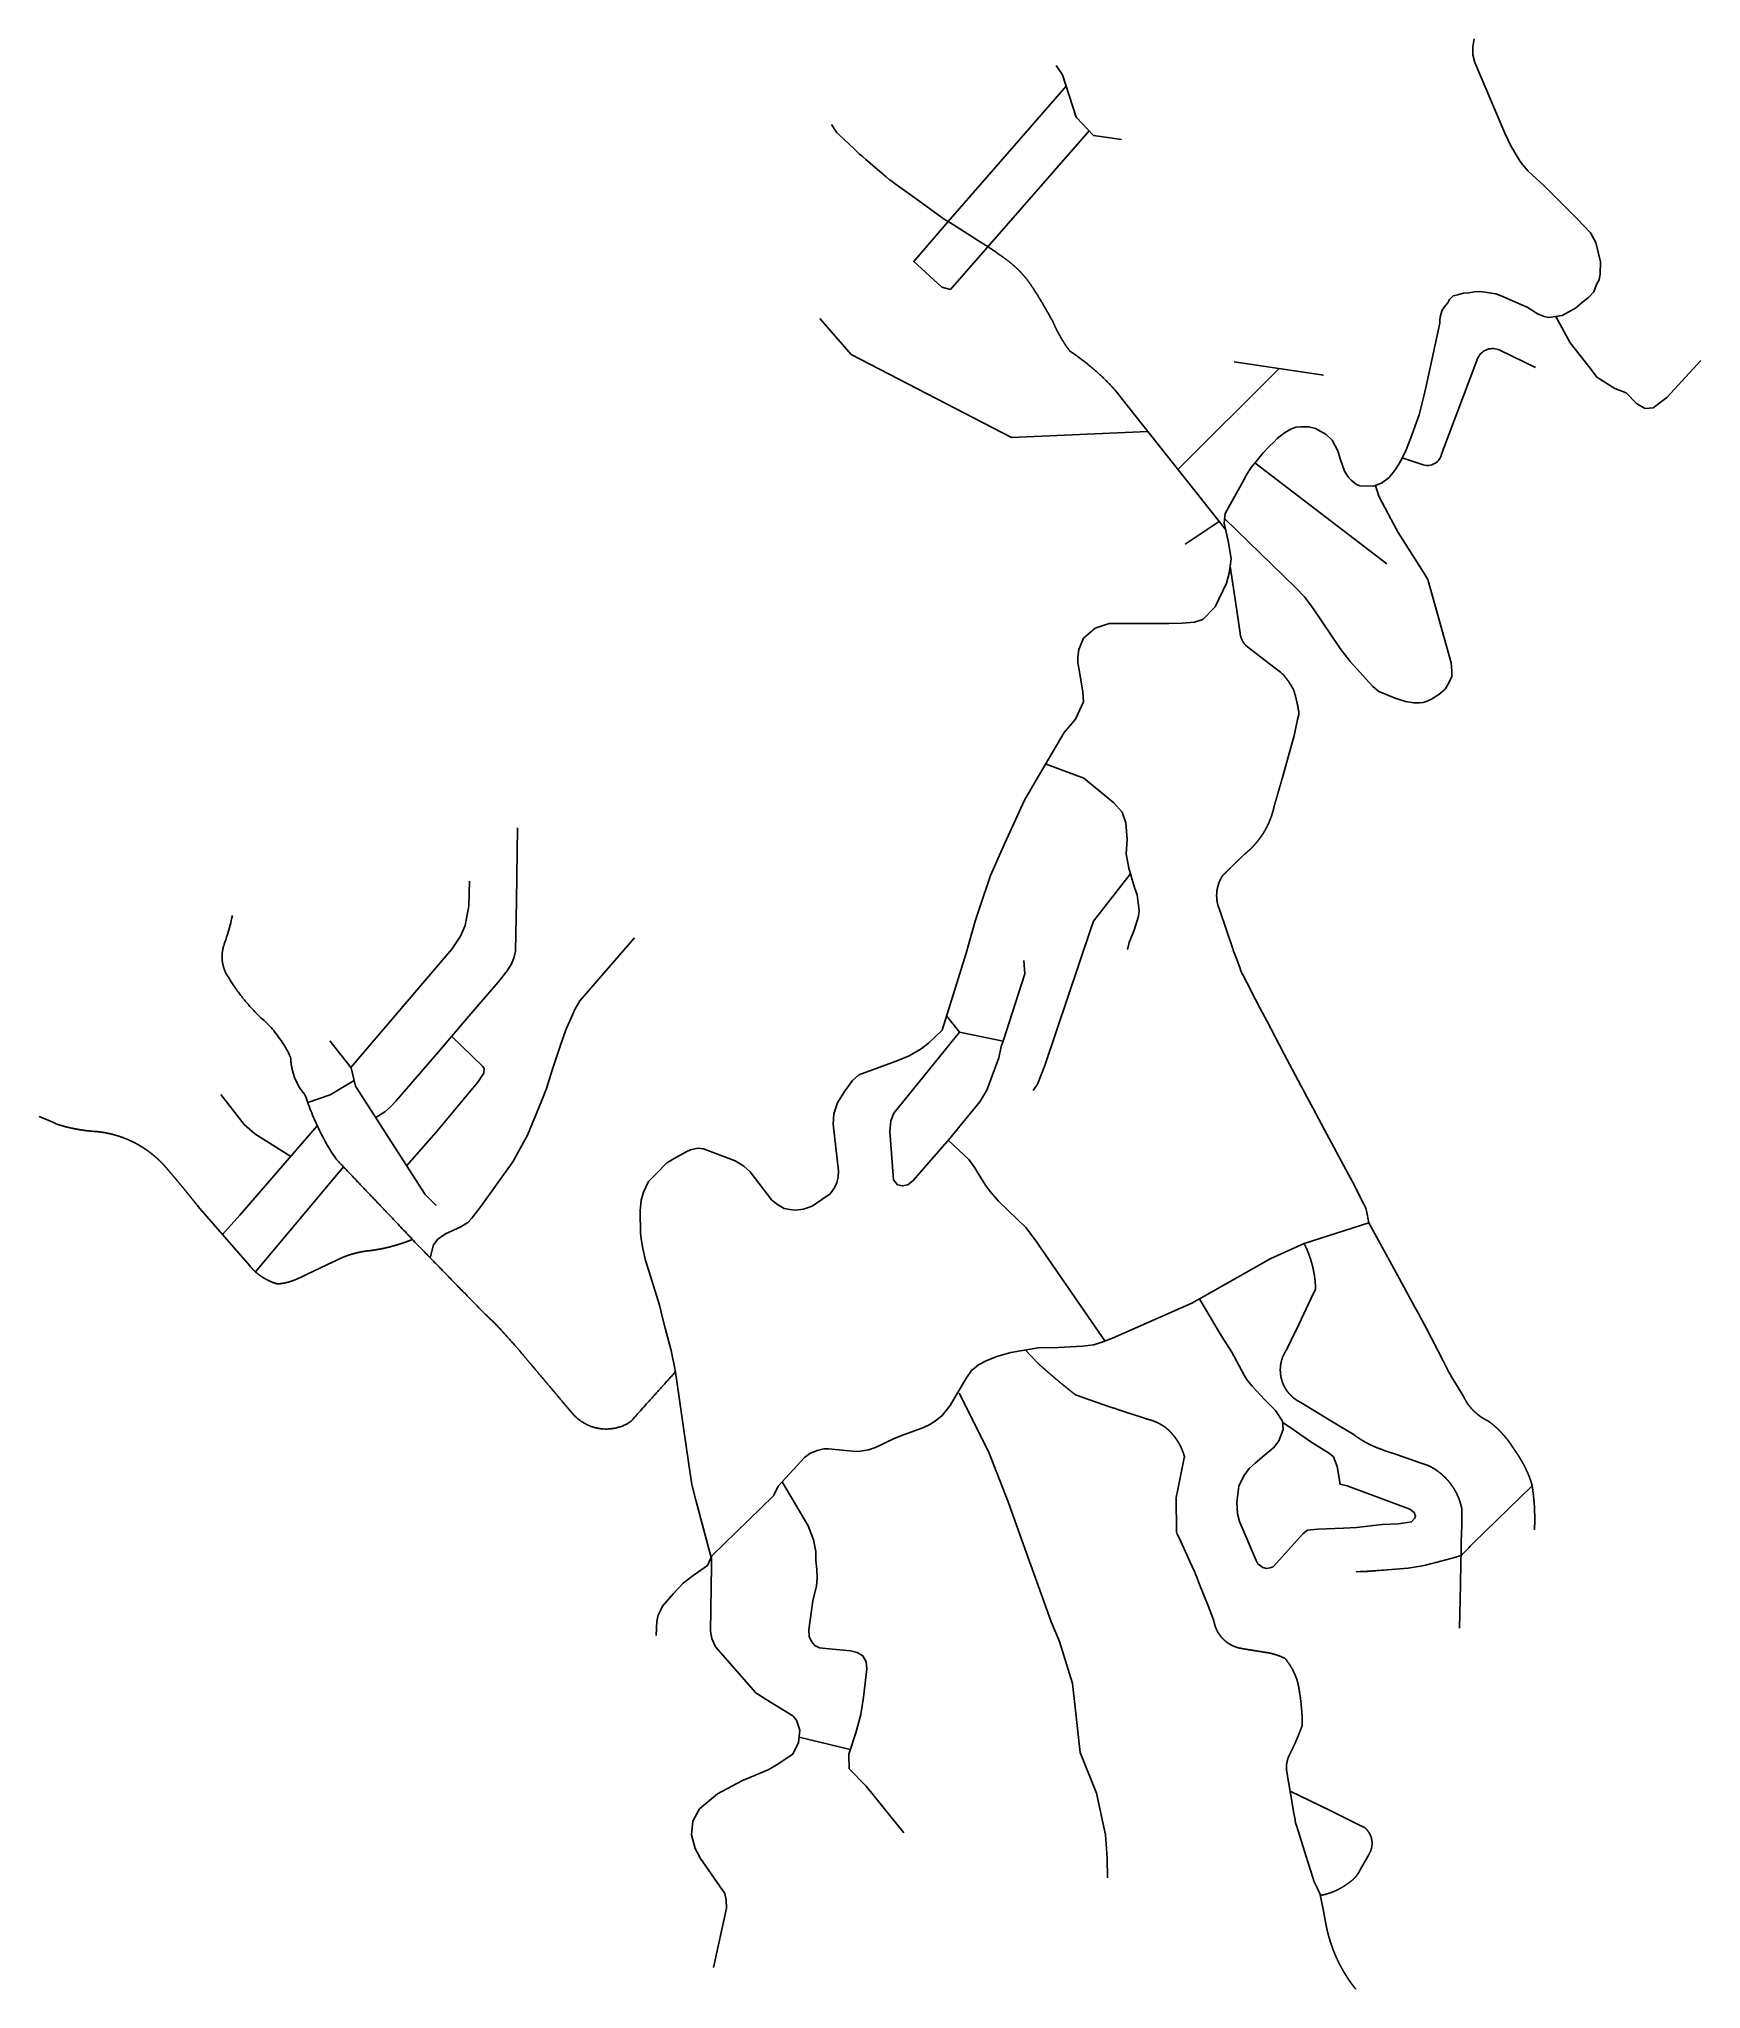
# Model space of a CAD drawing. Header units: millimetres. Extents: x 341926 to 344122, y 7366456 to 7369032.
import ezdxf

# ---------------------------------------------------------------- set-up
doc = ezdxf.new("R2010")
doc.units = ezdxf.units.MM
for name, color, linetype in [('AVENIDA FRANCISCO FINCO - 29_12_20 - V16', 7, 'Continuous'), ('ESTRADA DO ALADINO - 29_12_20 - V57', 7, 'Continuous'), ('ESTRADA DO HAWAÍ - 29_12_20 - V48', 7, 'Continuous'), ('ESTRADA DO MORRO GRANDE - 29_12_20 - V12', 7, 'Continuous'), ('ESTRADA DO RIO ACIMA - 29_12_20 - V25 - V36', 1, 'Continuous'), ('ESTRADA DOS CAMPONESES - 29_12_20 - V27', 7, 'Continuous'), ('ESTRADA HENRIQUE ROSA - 29_12_20 - V58', 7, 'Continuous'), ('PASSAGEM TROPICAL - 29_12_20 - V24', 7, 'Continuous'), ('PROF. OSVALDO CONEGLIAN - 29_12_20 - V29', 7, 'Continuous'), ('RUA ANHAGUERA - 29_12_20 - V52', 7, 'Continuous'), ('RUA ANTÔNIO BISOGNINI - 29_12_20 - V54', 7, 'Continuous'), ('RUA ANTÔNIO DEMARCHI - GAIA (JD. BROOKLIN) - 29_12_20 - V46', 7, 'Continuous'), ('RUA ATÍLIO JORGE SALUM - 29_12_20 - V17', 7, 'Continuous'), ('RUA BELMIRO PARDO ROMAN - 29_12_20 - V23', 7, 'Continuous'), ('RUA CARLOS PEZZOLO JUNIOR - 29_12_20 - V35', 7, 'Continuous'), ('RUA D - 29_12_20 - V47', 7, 'Continuous'), ('RUA DOIS - 29_12_20 - V55', 7, 'Continuous'), ('RUA FELICE ROSSI - 29_12_20 - V13', 7, 'Continuous'), ('RUA FORTUNATO BENEVENUTO FINCO - 29_12_20 - V14 -V17', 7, 'Continuous'), ('RUA FRANCISCO BERNARDELO - 29_12_20 - V20', 7, 'Continuous'), ('RUA FRANCISCO MARIOTTO - 29_12_20 - V45', 7, 'Continuous'), ('RUA GOITACASES - 29_12_20 - V51', 7, 'Continuous'), ('RUA GORDON GOX RULER - 29_12_20 - V30', 7, 'Continuous'), ('RUA JOSÉ FARHAT - 29_12_20 - V31', 7, 'Continuous'), ('RUA MARIA DE LUERDES NAPOLITANA - 29_12_20 - V18', 7, 'Continuous'), ('RUA MARIA MADALENA VENZOL - 29_12_20 - V44', 7, 'Continuous'), ('RUA MARIO PAUO  AUTUORI - 29_12_20 - V09', 7, 'Continuous'), ('RUA ODAIR VIEIRA - 29_12_20 - V11', 7, 'Continuous'), ('RUA PADRE BENTO DIAS PACHÊCO - 29_12_20 - V19', 7, 'Continuous'), ('RUA PALMERINA ODÍLIA F GUASELI - 29_12_20 - V53', 7, 'Continuous'), ('RUA ROSA INEZ BRUNI PINCHIARO - 29_12_20 - V10', 7, 'Continuous'), ('RUA ROSÂNGELA BATISTA SILVA - 29_12_20 - V32', 7, 'Continuous'), ('RUA RUGGERO FINCO - 29_12_20 - V33', 7, 'Continuous'), ('RUA SANTO EXPEDITO - 29_12_20 - V08', 7, 'Continuous'), ('RUA TUPINIQUINS - 29_12_20 - V50', 7, 'Continuous'), ('RUA TURIASSÚ - 29_12_20 - V49', 7, 'Continuous'), ('RUA UBIRAJARA - 29_12_20 - V56', 7, 'Continuous'), ('RUA VITÓRIA ZAIA VICENTINO - 29_12_20 - V28', 7, 'Continuous'), ('TV. MIGUEL GUERRA - 29_12_20 - V34', 7, 'Continuous')]:
    doc.layers.add(name, color=color, linetype=linetype)

msp = doc.modelspace()

# ---------------------------------------------------------------- linework, layer by layer
at = {"layer": 'AVENIDA FRANCISCO FINCO - 29_12_20 - V16'}
msp.add_lwpolyline([(343682.8, 7367468.4), (343597.5, 7367441), (343553.6, 7367421.1), (343466.3, 7367371.8), (343449.1, 7367362.1), (343344.3, 7367315.9), (343331.8, 7367311.1), (343319.9, 7367307.1), (343304.7, 7367305.1), (343272.7, 7367303.6), (343246, 7367303.2), (343209.9, 7367296.8), (343191.8, 7367291.8), (343177.4, 7367285.9), (343167.3, 7367280.6), (343158, 7367273.1), (343151.4, 7367263.6), (343137.8, 7367240.7), (343129.8, 7367226.8), (343119.3, 7367213.7), (343112.3, 7367207.8), (343103.8, 7367202.3), (343093.7, 7367197.5), (343068.5, 7367188), (343055.8, 7367183.5), (343031.5, 7367171.4), (343022.2, 7367168.3), (343011.6, 7367166.8), (343005.2, 7367166.1), (342969.1, 7367169.9), (342963.1, 7367169.5), (342954.4, 7367167.5), (342944.8, 7367163.6), (342937.4, 7367158.4), (342902.8, 7367120.3), (342896.5, 7367107.5), (342815, 7367028.4), (342809.6, 7367015.5), (342796.3, 7367006.4), (342790.4, 7367002.3), (342777.4, 7366992.1), (342764.5, 7366978.6), (342750.1, 7366962.1), (342747.3, 7366956.2), (342744.4, 7366950), (342742.5, 7366941.9), (342741.4, 7366923.1)], dxfattribs=at)
at = {"layer": 'ESTRADA DO ALADINO - 29_12_20 - V57'}
msp.add_lwpolyline([(342443.2, 7367422), (342447.5, 7367439.2), (342453, 7367446.5), (342463.4, 7367453.7), (342483.6, 7367463), (342492.7, 7367468.7), (342498.2, 7367474.4), (342510, 7367489.8), (342552.4, 7367548.8), (342571.6, 7367584.2), (342590.1, 7367628.8), (342596.9, 7367645.4), (342604.1, 7367669.8), (342614.7, 7367701.6), (342622.4, 7367722.9), (342634.7, 7367750.7), (342641, 7367761.4), (342712.9, 7367844.8)], dxfattribs=at)
at = {"layer": 'ESTRADA DO HAWAÍ - 29_12_20 - V48'}
msp.add_lwpolyline([(341926.4, 7367608.6), (341944.5, 7367601), (341949.1, 7367599.1), (341951.3, 7367598.2), (341951.9, 7367597.9), (341952.2, 7367597.8), (341952.3, 7367597.7), (341952.3, 7367597.7), (341952.3, 7367597.7), (341952.3, 7367597.7), (341952.3, 7367597.7), (341952.3, 7367597.7), (341952.3, 7367597.7), (341952.4, 7367597.7), (341952.4, 7367597.7), (341952.5, 7367597.7), (341952.6, 7367597.7), (341952.6, 7367597.7), (341952.7, 7367597.6), (341952.8, 7367597.6), (341952.8, 7367597.6), (341952.9, 7367597.6), (341953, 7367597.5), (341953.1, 7367597.5), (341953.1, 7367597.5), (341953.2, 7367597.5), (341953.3, 7367597.5), (341953.3, 7367597.4), (341953.4, 7367597.4), (341953.5, 7367597.4), (341953.5, 7367597.4), (341953.6, 7367597.4), (341953.7, 7367597.3), (341953.8, 7367597.3), (341953.8, 7367597.3), (341953.9, 7367597.3), (341954, 7367597.2), (341954, 7367597.2), (341954.1, 7367597.2), (341954.2, 7367597.2), (341954.3, 7367597.2), (341954.3, 7367597.1), (341954.4, 7367597.1), (341954.5, 7367597.1), (341954.5, 7367597.1), (341954.6, 7367597.1), (341954.7, 7367597), (341954.7, 7367597), (341954.8, 7367597), (341954.9, 7367597), (341955, 7367597), (341955, 7367596.9), (341955.1, 7367596.9), (341955.2, 7367596.9), (341955.2, 7367596.9), (341955.3, 7367596.9), (341955.4, 7367596.8), (341955.5, 7367596.8), (341955.5, 7367596.8), (341955.6, 7367596.8), (341955.7, 7367596.8), (341955.7, 7367596.7), (341955.8, 7367596.7), (341955.9, 7367596.7), (341956, 7367596.7), (341956, 7367596.7), (341956.1, 7367596.6), (341956.2, 7367596.6), (341956.2, 7367596.6), (341956.3, 7367596.6), (341956.4, 7367596.6), (341956.4, 7367596.5), (341956.5, 7367596.5), (341956.6, 7367596.5), (341956.7, 7367596.5), (341956.7, 7367596.5), (341956.8, 7367596.4), (341956.9, 7367596.4), (341956.9, 7367596.4), (341957, 7367596.4), (341957.1, 7367596.4), (341957.2, 7367596.3), (341957.2, 7367596.3), (341957.3, 7367596.3), (341957.4, 7367596.3), (341957.4, 7367596.3), (341957.5, 7367596.2), (341957.6, 7367596.2), (341957.7, 7367596.2), (341957.7, 7367596.2), (341957.8, 7367596.2), (341957.9, 7367596.1), (341957.9, 7367596.1), (341958, 7367596.1), (341958.1, 7367596.1), (341958.1, 7367596.1), (341958.2, 7367596), (341958.3, 7367596), (341958.4, 7367596), (341958.4, 7367596), (341958.5, 7367596), (341958.6, 7367595.9), (341958.6, 7367595.9), (341958.7, 7367595.9), (341958.8, 7367595.9), (341958.9, 7367595.9), (341958.9, 7367595.8), (341959, 7367595.8), (341959.1, 7367595.8), (341959.1, 7367595.8), (341959.2, 7367595.8), (341959.3, 7367595.7), (341959.4, 7367595.7), (341959.4, 7367595.7), (341959.5, 7367595.7), (341959.6, 7367595.7), (341959.6, 7367595.7), (341959.7, 7367595.6), (341959.8, 7367595.6), (341959.9, 7367595.6), (341959.9, 7367595.6), (341960, 7367595.6), (341960.1, 7367595.5), (341960.1, 7367595.5), (341960.2, 7367595.5), (341960.3, 7367595.5), (341960.4, 7367595.5), (341960.4, 7367595.4), (341960.5, 7367595.4), (341960.6, 7367595.4), (341960.6, 7367595.4), (341960.7, 7367595.4), (341960.8, 7367595.3), (341960.9, 7367595.3), (341960.9, 7367595.3), (341961, 7367595.3), (341961.1, 7367595.3), (341961.1, 7367595.3), (341961.2, 7367595.2), (341961.3, 7367595.2), (341961.4, 7367595.2), (341961.4, 7367595.2), (341961.5, 7367595.2), (341961.6, 7367595.1), (341961.6, 7367595.1), (341961.7, 7367595.1), (341961.8, 7367595.1), (341961.9, 7367595.1), (341961.9, 7367595.1), (341962, 7367595), (341962.1, 7367595), (341962.1, 7367595), (341962.2, 7367595), (341962.3, 7367595), (341962.3, 7367594.9), (341962.4, 7367594.9), (341962.5, 7367594.9), (341962.6, 7367594.9), (341962.6, 7367594.9), (341962.7, 7367594.9), (341962.8, 7367594.8), (341962.9, 7367594.8), (341962.9, 7367594.8), (341963, 7367594.8), (341963.1, 7367594.8), (341963.1, 7367594.7), (341963.2, 7367594.7), (341963.3, 7367594.7), (341963.4, 7367594.7), (341963.4, 7367594.7), (341963.5, 7367594.7), (341963.6, 7367594.6), (341963.6, 7367594.6), (341963.7, 7367594.6), (341963.8, 7367594.6), (341963.9, 7367594.6), (341963.9, 7367594.6), (341964, 7367594.5), (341964.1, 7367594.5), (341964.1, 7367594.5), (341964.2, 7367594.5), (341964.3, 7367594.5), (341964.4, 7367594.4), (341964.4, 7367594.4), (341964.5, 7367594.4), (341964.6, 7367594.4), (341964.6, 7367594.4), (341964.7, 7367594.4), (341964.8, 7367594.3), (341964.9, 7367594.3), (341964.9, 7367594.3), (341965, 7367594.3), (341965.1, 7367594.3), (341965.1, 7367594.3), (341965.2, 7367594.2), (341965.3, 7367594.2), (341965.4, 7367594.2), (341965.4, 7367594.2), (341965.5, 7367594.2), (341965.6, 7367594.2), (341965.6, 7367594.1), (341965.7, 7367594.1), (341965.8, 7367594.1), (341965.9, 7367594.1), (341965.9, 7367594.1), (341966, 7367594.1), (341966.1, 7367594), (341966.1, 7367594), (341966.2, 7367594), (341966.3, 7367594), (341966.4, 7367594), (341966.4, 7367594), (341966.5, 7367593.9), (341966.6, 7367593.9), (341966.6, 7367593.9), (341966.7, 7367593.9), (341966.8, 7367593.9), (341966.9, 7367593.9), (341966.9, 7367593.8), (341967, 7367593.8), (341967.1, 7367593.8), (341967.2, 7367593.8), (341967.2, 7367593.8), (341967.3, 7367593.8), (341967.4, 7367593.7), (341967.4, 7367593.7), (341967.5, 7367593.7), (341967.6, 7367593.7), (341967.7, 7367593.7), (341967.7, 7367593.7), (341967.8, 7367593.6), (341967.9, 7367593.6), (341967.9, 7367593.6), (341968, 7367593.6), (341968.1, 7367593.6), (341968.2, 7367593.6), (341968.2, 7367593.5), (341968.3, 7367593.5), (341968.4, 7367593.5), (341968.4, 7367593.5), (341968.5, 7367593.5), (341968.6, 7367593.5), (341968.7, 7367593.4), (341968.7, 7367593.4), (341968.8, 7367593.4), (341968.9, 7367593.4), (341969, 7367593.4), (341969, 7367593.4), (341969.1, 7367593.4), (341969.2, 7367593.3), (341969.2, 7367593.3), (341969.3, 7367593.3), (341969.4, 7367593.3), (341969.5, 7367593.3), (341969.5, 7367593.3), (341969.6, 7367593.2), (341969.7, 7367593.2), (341969.7, 7367593.2), (341969.8, 7367593.2), (341969.9, 7367593.2), (341970, 7367593.2), (341970, 7367593.1), (341970.1, 7367593.1), (341970.2, 7367593.1), (341970.2, 7367593.1), (341970.3, 7367593.1), (341970.4, 7367593.1), (341970.5, 7367593.1), (341970.5, 7367593), (341970.6, 7367593), (341970.7, 7367593), (341970.8, 7367593), (341970.8, 7367593), (341970.9, 7367593), (341971, 7367592.9), (341971, 7367592.9), (341971.1, 7367592.9), (341971.2, 7367592.9), (341971.3, 7367592.9), (341971.3, 7367592.9), (341971.4, 7367592.9), (341971.5, 7367592.8), (341971.5, 7367592.8), (341971.6, 7367592.8), (341971.7, 7367592.8), (341971.8, 7367592.8), (341971.8, 7367592.8), (341971.9, 7367592.8), (341972, 7367592.7), (341972.1, 7367592.7), (341972.1, 7367592.7), (341972.2, 7367592.7), (341972.3, 7367592.7), (341972.3, 7367592.7), (341972.4, 7367592.6), (341972.5, 7367592.6), (341972.6, 7367592.6), (341972.6, 7367592.6), (341972.7, 7367592.6), (341972.8, 7367592.6), (341972.8, 7367592.6), (341972.9, 7367592.5), (341973, 7367592.5), (341973.1, 7367592.5), (341973.1, 7367592.5), (341973.2, 7367592.5), (341973.3, 7367592.5), (341973.4, 7367592.5), (341973.4, 7367592.4), (341973.5, 7367592.4), (341973.6, 7367592.4), (341973.6, 7367592.4), (341973.7, 7367592.4), (341973.8, 7367592.4), (341973.9, 7367592.4), (341973.9, 7367592.3), (341974, 7367592.3), (341974.1, 7367592.3), (341974.2, 7367592.3), (341974.2, 7367592.3), (341974.3, 7367592.3), (341974.4, 7367592.3), (341974.4, 7367592.2), (341974.5, 7367592.2), (341974.6, 7367592.2), (341974.7, 7367592.2), (341974.7, 7367592.2), (341974.8, 7367592.2), (341974.9, 7367592.2), (341974.9, 7367592.2), (341975, 7367592.1), (341975.1, 7367592.1), (341975.2, 7367592.1), (341975.2, 7367592.1), (341975.3, 7367592.1), (341975.4, 7367592.1), (341975.5, 7367592.1), (341975.5, 7367592), (341975.6, 7367592), (341975.7, 7367592), (341975.7, 7367592), (341975.8, 7367592), (341975.9, 7367592), (341976, 7367592), (341976, 7367591.9), (341976.1, 7367591.9), (341976.2, 7367591.9), (341976.3, 7367591.9), (341976.3, 7367591.9), (341976.4, 7367591.9), (341976.5, 7367591.9), (341976.5, 7367591.9), (341976.6, 7367591.8), (341976.7, 7367591.8), (341976.8, 7367591.8), (341976.8, 7367591.8), (341976.9, 7367591.8), (341977, 7367591.8), (341977.1, 7367591.8), (341977.1, 7367591.7), (341977.2, 7367591.7), (341977.3, 7367591.7), (341977.3, 7367591.7), (341977.4, 7367591.7), (341977.5, 7367591.7), (341977.6, 7367591.7), (341977.6, 7367591.7), (341977.7, 7367591.6), (341977.8, 7367591.6), (341977.9, 7367591.6), (341977.9, 7367591.6), (341978, 7367591.6), (341978.1, 7367591.6), (341978.1, 7367591.6), (341978.2, 7367591.6), (341978.3, 7367591.5), (341978.4, 7367591.5), (341978.4, 7367591.5), (341978.5, 7367591.5), (341978.6, 7367591.5), (341978.7, 7367591.5), (341978.7, 7367591.5), (341978.8, 7367591.5), (341978.9, 7367591.4), (341978.9, 7367591.4), (341979, 7367591.4), (341979.1, 7367591.4), (341979.2, 7367591.4), (341979.2, 7367591.4), (341979.3, 7367591.4), (341979.4, 7367591.4), (341979.5, 7367591.3), (341979.5, 7367591.3), (341979.6, 7367591.3), (341979.7, 7367591.3), (341979.7, 7367591.3), (341979.8, 7367591.3), (341979.9, 7367591.3), (341980, 7367591.3), (341980, 7367591.2), (341980.1, 7367591.2), (341980.2, 7367591.2), (341980.3, 7367591.2), (341980.3, 7367591.2), (341980.4, 7367591.2), (341980.5, 7367591.2), (341980.5, 7367591.2), (341980.6, 7367591.1), (341980.7, 7367591.1), (341980.8, 7367591.1), (341980.8, 7367591.1), (341980.9, 7367591.1), (341981, 7367591.1), (341981.1, 7367591.1), (341981.1, 7367591.1), (341981.2, 7367591.1), (341981.3, 7367591), (341981.3, 7367591), (341981.4, 7367591), (341981.5, 7367591), (341981.6, 7367591), (341981.6, 7367591), (341981.7, 7367591), (341981.8, 7367591), (341981.9, 7367591), (341981.9, 7367590.9), (341982, 7367590.9), (341982.1, 7367590.9), (341982.1, 7367590.9), (341982.2, 7367590.9), (341982.3, 7367590.9), (341982.4, 7367590.9), (341982.4, 7367590.9), (341982.5, 7367590.8), (341982.6, 7367590.8), (341982.7, 7367590.8), (341982.7, 7367590.8), (341982.8, 7367590.8), (341982.9, 7367590.8), (341982.9, 7367590.8), (341983, 7367590.8), (341983.1, 7367590.8), (341983.2, 7367590.7), (341983.2, 7367590.7), (341983.3, 7367590.7), (341983.4, 7367590.7), (341983.5, 7367590.7), (341983.5, 7367590.7), (341983.6, 7367590.7), (341983.7, 7367590.7), (341983.8, 7367590.7), (341983.8, 7367590.6), (341983.9, 7367590.6), (341984, 7367590.6), (341984, 7367590.6), (341984.1, 7367590.6), (341984.2, 7367590.6), (341984.3, 7367590.6), (341984.3, 7367590.6), (341984.4, 7367590.6), (341984.5, 7367590.6), (341984.6, 7367590.5), (341984.6, 7367590.5), (341984.7, 7367590.5), (341984.8, 7367590.5), (341984.8, 7367590.5), (341984.9, 7367590.5), (341985, 7367590.5), (341985.1, 7367590.5), (341985.1, 7367590.5), (341985.2, 7367590.4), (341985.3, 7367590.4), (341985.4, 7367590.4), (341985.4, 7367590.4), (341985.5, 7367590.4), (341985.6, 7367590.4), (341985.6, 7367590.4), (341985.7, 7367590.4), (341985.8, 7367590.4), (341985.9, 7367590.4), (341985.9, 7367590.3), (341986, 7367590.3), (341986.1, 7367590.3), (341986.2, 7367590.3), (341986.2, 7367590.3), (341986.3, 7367590.3), (341986.4, 7367590.3), (341986.5, 7367590.3), (341986.5, 7367590.3), (341986.6, 7367590.3), (341986.7, 7367590.2), (341986.7, 7367590.2), (341986.8, 7367590.2), (341986.9, 7367590.2), (341987, 7367590.2), (341987, 7367590.2), (341987.1, 7367590.2), (341987.2, 7367590.2), (341987.3, 7367590.2), (341987.3, 7367590.2), (341987.4, 7367590.2), (341987.5, 7367590.1), (341987.6, 7367590.1), (341987.6, 7367590.1), (341987.7, 7367590.1), (341987.8, 7367590.1), (341987.8, 7367590.1), (341987.9, 7367590.1), (341988, 7367590.1), (341988.1, 7367590.1), (341988.1, 7367590.1), (341988.2, 7367590), (341988.3, 7367590), (341988.4, 7367590), (341988.4, 7367590), (341988.5, 7367590), (341988.6, 7367590), (341988.6, 7367590), (341988.7, 7367590), (341988.8, 7367590), (341988.9, 7367590), (341988.9, 7367590), (341989, 7367589.9), (341989.1, 7367589.9), (341989.2, 7367589.9), (341989.2, 7367589.9), (341989.3, 7367589.9), (341989.4, 7367589.9), (341989.5, 7367589.9), (341989.5, 7367589.9), (341989.6, 7367589.9), (341989.7, 7367589.9), (341989.7, 7367589.9), (341989.8, 7367589.9), (341989.9, 7367589.8), (341990, 7367589.8), (341990, 7367589.8), (341990.1, 7367589.8), (341990.2, 7367589.8), (341990.3, 7367589.8), (341990.3, 7367589.8), (341990.4, 7367589.8), (341990.5, 7367589.8), (341990.6, 7367589.8), (341990.6, 7367589.8), (341990.7, 7367589.7), (341990.8, 7367589.7), (341990.8, 7367589.7), (341990.9, 7367589.7), (341991, 7367589.7), (341991.1, 7367589.7), (341991.1, 7367589.7), (341991.2, 7367589.7), (341991.3, 7367589.7), (341991.4, 7367589.7), (341991.4, 7367589.7), (341991.5, 7367589.7), (341991.6, 7367589.6), (341991.6, 7367589.6), (341991.7, 7367589.6), (341991.8, 7367589.6), (341991.9, 7367589.6), (341991.9, 7367589.6), (341992, 7367589.6), (341992.1, 7367589.6), (341992.2, 7367589.6), (341992.2, 7367589.6), (341992.3, 7367589.6), (341992.4, 7367589.6), (341992.5, 7367589.6), (341992.5, 7367589.5), (341992.6, 7367589.5), (341992.7, 7367589.5), (341992.7, 7367589.5), (341992.8, 7367589.5), (341992.9, 7367589.5), (341993, 7367589.5), (341993, 7367589.5), (341993.1, 7367589.5), (341993.2, 7367589.5), (341993.3, 7367589.5), (341993.3, 7367589.5), (341993.4, 7367589.5), (341993.5, 7367589.4), (341993.6, 7367589.4), (341993.6, 7367589.4), (341993.7, 7367589.4), (341993.8, 7367589.4), (341993.8, 7367589.4), (341993.9, 7367589.4), (341994, 7367589.4), (341994.1, 7367589.4), (341994.1, 7367589.4), (341994.2, 7367589.4), (341994.3, 7367589.4), (341994.4, 7367589.4), (341994.4, 7367589.3), (341994.5, 7367589.3), (341994.6, 7367589.3), (341994.7, 7367589.3), (341994.7, 7367589.3), (341994.8, 7367589.3), (341994.9, 7367589.3), (341994.9, 7367589.3), (341995, 7367589.3), (341995.1, 7367589.3), (341995.2, 7367589.3), (341995.2, 7367589.3), (341995.3, 7367589.3), (341995.4, 7367589.3), (341995.5, 7367589.3), (341995.5, 7367589.2), (341995.6, 7367589.2), (341995.7, 7367589.2), (341995.8, 7367589.2), (341995.8, 7367589.2), (341995.9, 7367589.2), (341996, 7367589.2), (341996, 7367589.2), (341996.1, 7367589.2), (341996.2, 7367589.2), (341996.3, 7367589.2), (341996.3, 7367589.2), (341996.4, 7367589.2), (341996.5, 7367589.2), (341996.6, 7367589.2), (341996.6, 7367589.1), (341996.7, 7367589.1), (341996.8, 7367589.1), (341996.9, 7367589.1), (341996.9, 7367589.1), (341997, 7367589.1), (341997.1, 7367589.1), (341997.1, 7367589.1), (341997.2, 7367589.1), (341997.3, 7367589.1), (341997.4, 7367589.1), (341997.4, 7367589.1), (341997.5, 7367589.1), (341997.6, 7367589.1), (341997.7, 7367589.1), (341997.7, 7367589.1), (341997.8, 7367589), (341997.9, 7367589), (341998, 7367589), (341998, 7367589), (341998.1, 7367589), (341998.2, 7367589), (341998.3, 7367589), (341998.3, 7367589), (341998.4, 7367589), (341998.5, 7367589), (341998.5, 7367589), (341998.6, 7367589), (341998.7, 7367589), (341998.8, 7367589), (341998.8, 7367589), (341998.9, 7367589), (341999, 7367589), (341999.1, 7367588.9), (341999.1, 7367588.9), (341999.2, 7367588.9), (341999.3, 7367588.9), (341999.4, 7367588.9), (341999.4, 7367588.9), (341999.5, 7367588.9), (341999.6, 7367588.9), (341999.6, 7367588.9), (341999.7, 7367588.9), (341999.8, 7367588.9), (341999.9, 7367588.9), (341999.9, 7367588.9), (342000, 7367588.9), (342000.1, 7367588.9), (342000.2, 7367588.9), (342000.2, 7367588.9), (342000.3, 7367588.9), (342000.4, 7367588.9), (342000.5, 7367588.8), (342000.5, 7367588.8), (342000.6, 7367588.8), (342000.7, 7367588.8), (342000.7, 7367588.8), (342000.8, 7367588.8), (342000.9, 7367588.8), (342001, 7367588.8), (342001, 7367588.8), (342001.1, 7367588.8), (342001.2, 7367588.8), (342001.3, 7367588.8), (342001.3, 7367588.8), (342001.4, 7367588.8), (342001.5, 7367588.8), (342001.6, 7367588.8), (342001.6, 7367588.8), (342001.7, 7367588.8), (342001.8, 7367588.8), (342001.8, 7367588.8), (342001.9, 7367588.8), (342002, 7367588.7), (342002.1, 7367588.7), (342002.1, 7367588.7), (342002.2, 7367588.7), (342002.3, 7367588.7), (342002.4, 7367588.7), (342002.4, 7367588.7), (342002.5, 7367588.7), (342002.6, 7367588.7), (342002.7, 7367588.7), (342002.7, 7367588.7), (342002.8, 7367588.7), (342002.9, 7367588.7), (342002.9, 7367588.7), (342003, 7367588.7), (342003.1, 7367588.7), (342003.2, 7367588.7), (342003.2, 7367588.7), (342003.3, 7367588.7), (342003.4, 7367588.7), (342003.5, 7367588.7), (342003.5, 7367588.7), (342003.6, 7367588.7), (342003.6, 7367588.7), (342003.6, 7367588.7), (342003.6, 7367588.7), (342003.6, 7367588.7), (342003.6, 7367588.7), (342003.6, 7367588.7), (342003.6, 7367588.6), (342003.7, 7367588.6), (342003.8, 7367588.6), (342003.9, 7367588.6), (342004, 7367588.6), (342004.1, 7367588.6), (342004.2, 7367588.6), (342004.3, 7367588.6), (342004.4, 7367588.6), (342004.5, 7367588.6), (342004.6, 7367588.5), (342004.7, 7367588.5), (342004.8, 7367588.5), (342004.8, 7367588.5), (342004.9, 7367588.5), (342005, 7367588.5), (342005.1, 7367588.5), (342005.2, 7367588.5), (342005.3, 7367588.5), (342005.4, 7367588.4), (342005.5, 7367588.4), (342005.6, 7367588.4), (342005.7, 7367588.4), (342005.8, 7367588.4), (342005.9, 7367588.4), (342006, 7367588.4), (342006.1, 7367588.4), (342006.1, 7367588.4), (342006.2, 7367588.3), (342006.3, 7367588.3), (342006.4, 7367588.3), (342006.5, 7367588.3), (342006.6, 7367588.3), (342006.7, 7367588.3), (342006.8, 7367588.3), (342006.9, 7367588.3), (342007, 7367588.2), (342007.1, 7367588.2), (342007.2, 7367588.2), (342007.3, 7367588.2), (342007.3, 7367588.2), (342007.4, 7367588.2), (342007.5, 7367588.2), (342007.6, 7367588.2), (342007.7, 7367588.1), (342007.8, 7367588.1), (342007.9, 7367588.1), (342008, 7367588.1), (342008.1, 7367588.1), (342008.2, 7367588.1), (342008.3, 7367588.1), (342008.4, 7367588.1), (342008.5, 7367588), (342008.6, 7367588), (342008.6, 7367588), (342008.7, 7367588), (342008.8, 7367588), (342008.9, 7367588), (342009, 7367588), (342009.1, 7367588), (342009.2, 7367587.9), (342009.3, 7367587.9), (342009.4, 7367587.9), (342009.5, 7367587.9), (342009.6, 7367587.9), (342009.7, 7367587.9), (342009.8, 7367587.9), (342009.8, 7367587.8), (342009.9, 7367587.8), (342010, 7367587.8), (342010.1, 7367587.8), (342010.2, 7367587.8), (342010.3, 7367587.8), (342010.4, 7367587.8), (342010.5, 7367587.7), (342010.6, 7367587.7), (342010.7, 7367587.7), (342010.8, 7367587.7), (342010.9, 7367587.7), (342011, 7367587.7), (342011.1, 7367587.7), (342011.1, 7367587.6), (342011.2, 7367587.6), (342011.3, 7367587.6), (342011.4, 7367587.6), (342011.5, 7367587.6), (342011.6, 7367587.6), (342011.7, 7367587.5), (342011.8, 7367587.5), (342011.9, 7367587.5), (342012, 7367587.5), (342012.1, 7367587.5), (342012.2, 7367587.5), (342012.3, 7367587.5), (342012.3, 7367587.4), (342012.4, 7367587.4), (342012.5, 7367587.4), (342012.6, 7367587.4), (342012.7, 7367587.4), (342012.8, 7367587.4), (342012.9, 7367587.3), (342013, 7367587.3), (342013.1, 7367587.3), (342013.2, 7367587.3), (342013.3, 7367587.3), (342013.4, 7367587.3), (342013.5, 7367587.2), (342013.6, 7367587.2), (342013.6, 7367587.2), (342013.7, 7367587.2), (342013.8, 7367587.2), (342013.9, 7367587.2), (342014, 7367587.1), (342014.1, 7367587.1), (342014.2, 7367587.1), (342014.3, 7367587.1), (342014.4, 7367587.1), (342014.5, 7367587.1), (342014.6, 7367587), (342014.7, 7367587), (342014.8, 7367587), (342014.8, 7367587), (342014.9, 7367587), (342015, 7367586.9), (342015.1, 7367586.9), (342015.2, 7367586.9), (342015.3, 7367586.9), (342015.4, 7367586.9), (342015.5, 7367586.9), (342015.6, 7367586.8), (342015.7, 7367586.8), (342015.8, 7367586.8), (342015.9, 7367586.8), (342016, 7367586.8), (342016.1, 7367586.7), (342016.1, 7367586.7), (342016.2, 7367586.7), (342016.3, 7367586.7), (342016.4, 7367586.7), (342016.5, 7367586.7), (342016.6, 7367586.6), (342016.7, 7367586.6), (342016.8, 7367586.6), (342016.9, 7367586.6), (342017, 7367586.6), (342017.1, 7367586.5), (342017.2, 7367586.5), (342017.3, 7367586.5), (342017.3, 7367586.5), (342017.4, 7367586.5), (342017.5, 7367586.4), (342017.6, 7367586.4), (342017.7, 7367586.4), (342017.8, 7367586.4), (342017.9, 7367586.4), (342018, 7367586.3), (342018.1, 7367586.3), (342018.2, 7367586.3), (342018.3, 7367586.3), (342018.4, 7367586.3), (342018.5, 7367586.2), (342018.5, 7367586.2), (342018.6, 7367586.2), (342018.7, 7367586.2), (342018.8, 7367586.2), (342018.9, 7367586.1), (342019, 7367586.1), (342019.1, 7367586.1), (342019.2, 7367586.1), (342019.3, 7367586.1), (342019.4, 7367586), (342019.5, 7367586), (342019.6, 7367586), (342019.7, 7367586), (342019.8, 7367586), (342019.8, 7367585.9), (342019.9, 7367585.9), (342020, 7367585.9), (342020.1, 7367585.9), (342020.2, 7367585.8), (342020.3, 7367585.8), (342020.4, 7367585.8), (342020.5, 7367585.8), (342020.6, 7367585.8), (342020.7, 7367585.7), (342020.8, 7367585.7), (342020.9, 7367585.7), (342021, 7367585.7), (342021, 7367585.7), (342021.1, 7367585.6), (342021.2, 7367585.6), (342021.3, 7367585.6), (342021.4, 7367585.6), (342021.5, 7367585.5), (342021.6, 7367585.5), (342021.7, 7367585.5), (342021.8, 7367585.5), (342021.9, 7367585.5), (342022, 7367585.4), (342022.1, 7367585.4), (342022.1, 7367585.4), (342022.2, 7367585.4), (342022.3, 7367585.3), (342022.4, 7367585.3), (342022.5, 7367585.3), (342022.6, 7367585.3), (342022.7, 7367585.2), (342022.8, 7367585.2), (342022.9, 7367585.2), (342023, 7367585.2), (342023.1, 7367585.2), (342023.2, 7367585.1), (342023.3, 7367585.1), (342023.3, 7367585.1), (342023.4, 7367585.1), (342023.5, 7367585), (342023.6, 7367585), (342023.7, 7367585), (342023.8, 7367585), (342023.9, 7367584.9), (342024, 7367584.9), (342024.1, 7367584.9), (342024.2, 7367584.9), (342024.3, 7367584.8), (342024.4, 7367584.8), (342024.5, 7367584.8), (342024.5, 7367584.8), (342024.6, 7367584.7), (342024.7, 7367584.7), (342024.8, 7367584.7), (342024.9, 7367584.7), (342025, 7367584.7), (342025.1, 7367584.6), (342025.2, 7367584.6), (342025.3, 7367584.6), (342025.4, 7367584.6), (342025.5, 7367584.5), (342025.6, 7367584.5), (342025.6, 7367584.5), (342025.7, 7367584.5), (342025.8, 7367584.4), (342025.9, 7367584.4), (342026, 7367584.4), (342026.1, 7367584.3), (342026.2, 7367584.3), (342026.3, 7367584.3), (342026.4, 7367584.3), (342026.5, 7367584.2), (342026.6, 7367584.2), (342026.7, 7367584.2), (342026.7, 7367584.2), (342026.8, 7367584.1), (342026.9, 7367584.1), (342027, 7367584.1), (342027.1, 7367584.1), (342027.2, 7367584), (342027.3, 7367584), (342027.4, 7367584), (342027.5, 7367584), (342027.6, 7367583.9), (342027.7, 7367583.9), (342027.8, 7367583.9), (342027.8, 7367583.9), (342027.9, 7367583.8), (342028, 7367583.8), (342028.1, 7367583.8), (342028.2, 7367583.7), (342028.3, 7367583.7), (342028.4, 7367583.7), (342028.5, 7367583.7), (342028.6, 7367583.6), (342028.7, 7367583.6), (342028.8, 7367583.6), (342028.9, 7367583.6), (342028.9, 7367583.5), (342029, 7367583.5), (342029.1, 7367583.5), (342029.2, 7367583.4), (342029.3, 7367583.4), (342029.4, 7367583.4), (342029.5, 7367583.4), (342029.6, 7367583.3), (342029.7, 7367583.3), (342029.8, 7367583.3), (342029.9, 7367583.2), (342029.9, 7367583.2), (342030, 7367583.2), (342030.1, 7367583.2), (342030.2, 7367583.1), (342030.3, 7367583.1), (342030.4, 7367583.1), (342030.5, 7367583), (342030.6, 7367583), (342030.7, 7367583), (342030.8, 7367583), (342030.9, 7367582.9), (342031, 7367582.9), (342031, 7367582.9), (342031.1, 7367582.8), (342031.2, 7367582.8), (342031.3, 7367582.8), (342031.4, 7367582.8), (342031.5, 7367582.7), (342031.6, 7367582.7), (342031.7, 7367582.7), (342031.8, 7367582.6), (342031.9, 7367582.6), (342032, 7367582.6), (342032, 7367582.6), (342032.1, 7367582.5), (342032.2, 7367582.5), (342032.3, 7367582.5), (342032.4, 7367582.4), (342032.5, 7367582.4), (342032.6, 7367582.4), (342032.7, 7367582.3), (342032.8, 7367582.3), (342032.9, 7367582.3), (342033, 7367582.3), (342033, 7367582.2), (342033.1, 7367582.2), (342033.2, 7367582.2), (342033.3, 7367582.1), (342033.4, 7367582.1), (342033.5, 7367582.1), (342033.6, 7367582), (342033.7, 7367582), (342033.8, 7367582), (342033.9, 7367581.9), (342033.9, 7367581.9), (342034, 7367581.9), (342034.1, 7367581.9), (342034.2, 7367581.8), (342034.3, 7367581.8), (342034.4, 7367581.8), (342034.5, 7367581.7), (342034.6, 7367581.7), (342034.7, 7367581.7), (342034.8, 7367581.6), (342034.9, 7367581.6), (342034.9, 7367581.6), (342035, 7367581.5), (342035.1, 7367581.5), (342035.2, 7367581.5), (342035.3, 7367581.4), (342035.4, 7367581.4), (342035.5, 7367581.4), (342035.6, 7367581.3), (342035.7, 7367581.3), (342035.8, 7367581.3), (342035.8, 7367581.3), (342035.9, 7367581.2), (342036, 7367581.2), (342036.1, 7367581.2), (342036.2, 7367581.1), (342036.3, 7367581.1), (342036.4, 7367581.1), (342036.5, 7367581), (342036.6, 7367581), (342036.7, 7367581), (342036.7, 7367580.9), (342036.8, 7367580.9), (342036.9, 7367580.9), (342037, 7367580.8), (342037.1, 7367580.8), (342037.2, 7367580.8), (342037.3, 7367580.7), (342037.4, 7367580.7), (342037.5, 7367580.7), (342037.6, 7367580.6), (342037.6, 7367580.6), (342037.7, 7367580.6), (342037.8, 7367580.5), (342037.9, 7367580.5), (342038, 7367580.5), (342038.1, 7367580.4), (342038.2, 7367580.4), (342038.3, 7367580.4), (342038.4, 7367580.3), (342038.5, 7367580.3), (342038.5, 7367580.3), (342038.6, 7367580.2), (342038.7, 7367580.2), (342038.8, 7367580.1), (342038.9, 7367580.1), (342039, 7367580.1), (342039.1, 7367580), (342039.2, 7367580), (342039.3, 7367580), (342039.4, 7367579.9), (342039.4, 7367579.9), (342039.5, 7367579.9), (342039.6, 7367579.8), (342039.7, 7367579.8), (342039.8, 7367579.8), (342039.9, 7367579.7), (342040, 7367579.7), (342040.1, 7367579.7), (342040.2, 7367579.6), (342040.2, 7367579.6), (342040.3, 7367579.6), (342040.4, 7367579.5), (342040.5, 7367579.5), (342040.6, 7367579.4), (342040.7, 7367579.4), (342040.8, 7367579.4), (342040.9, 7367579.3), (342041, 7367579.3), (342041, 7367579.3), (342041.1, 7367579.2), (342041.2, 7367579.2), (342041.3, 7367579.2), (342041.4, 7367579.1), (342041.5, 7367579.1), (342041.6, 7367579), (342041.7, 7367579), (342041.8, 7367579), (342041.8, 7367578.9), (342041.9, 7367578.9), (342042, 7367578.9), (342042.1, 7367578.8), (342042.2, 7367578.8), (342042.3, 7367578.8), (342042.4, 7367578.7), (342042.5, 7367578.7), (342042.6, 7367578.6), (342042.6, 7367578.6), (342042.7, 7367578.6), (342042.8, 7367578.5), (342042.9, 7367578.5), (342043, 7367578.5), (342043.1, 7367578.4), (342043.2, 7367578.4), (342043.3, 7367578.3), (342043.4, 7367578.3), (342043.4, 7367578.3), (342043.5, 7367578.2), (342043.6, 7367578.2), (342043.7, 7367578.2), (342043.8, 7367578.1), (342043.9, 7367578.1), (342044, 7367578), (342044.1, 7367578), (342044.1, 7367578), (342044.2, 7367577.9), (342044.3, 7367577.9), (342044.4, 7367577.9), (342044.5, 7367577.8), (342044.6, 7367577.8), (342044.7, 7367577.7), (342044.8, 7367577.7), (342044.9, 7367577.7), (342044.9, 7367577.6), (342045, 7367577.6), (342045.1, 7367577.5), (342045.2, 7367577.5), (342045.3, 7367577.5), (342045.4, 7367577.4), (342045.5, 7367577.4), (342045.6, 7367577.3), (342045.6, 7367577.3), (342045.7, 7367577.3), (342045.8, 7367577.2), (342045.9, 7367577.2), (342046, 7367577.1), (342046.1, 7367577.1), (342046.2, 7367577.1), (342046.3, 7367577), (342046.3, 7367577), (342046.4, 7367577), (342046.5, 7367576.9), (342046.6, 7367576.9), (342046.7, 7367576.8), (342046.8, 7367576.8), (342046.9, 7367576.8), (342047, 7367576.7), (342047, 7367576.7), (342047.1, 7367576.6), (342047.2, 7367576.6), (342047.3, 7367576.5), (342047.4, 7367576.5), (342047.5, 7367576.5), (342047.6, 7367576.4), (342047.7, 7367576.4), (342047.7, 7367576.3), (342047.8, 7367576.3), (342047.9, 7367576.3), (342048, 7367576.2), (342048.1, 7367576.2), (342048.2, 7367576.1), (342048.3, 7367576.1), (342048.4, 7367576.1), (342048.4, 7367576), (342048.5, 7367576), (342048.6, 7367575.9), (342048.7, 7367575.9), (342048.8, 7367575.9), (342048.9, 7367575.8), (342049, 7367575.8), (342049.1, 7367575.7), (342049.1, 7367575.7), (342049.2, 7367575.6), (342049.3, 7367575.6), (342049.4, 7367575.6), (342049.5, 7367575.5), (342049.6, 7367575.5), (342049.7, 7367575.4), (342049.7, 7367575.4), (342049.8, 7367575.4), (342049.9, 7367575.3), (342050, 7367575.3), (342050.1, 7367575.2), (342050.2, 7367575.2), (342050.3, 7367575.1), (342050.4, 7367575.1), (342050.4, 7367575.1), (342050.5, 7367575), (342050.6, 7367575), (342050.7, 7367574.9), (342050.8, 7367574.9), (342050.9, 7367574.8), (342051, 7367574.8), (342051, 7367574.8), (342051.1, 7367574.7), (342051.2, 7367574.7), (342051.3, 7367574.6), (342051.4, 7367574.6), (342051.5, 7367574.5), (342051.6, 7367574.5), (342051.6, 7367574.5), (342051.7, 7367574.4), (342051.8, 7367574.4), (342051.9, 7367574.3), (342052, 7367574.3), (342052.1, 7367574.2), (342052.2, 7367574.2), (342052.2, 7367574.1), (342052.3, 7367574.1), (342052.4, 7367574.1), (342052.5, 7367574), (342052.6, 7367574), (342052.7, 7367573.9), (342052.8, 7367573.9), (342052.8, 7367573.8), (342052.9, 7367573.8), (342053, 7367573.7), (342053.1, 7367573.7), (342053.2, 7367573.7), (342053.3, 7367573.6), (342053.4, 7367573.6), (342053.4, 7367573.5), (342053.5, 7367573.5), (342053.6, 7367573.4), (342053.7, 7367573.4), (342053.8, 7367573.3), (342053.9, 7367573.3), (342054, 7367573.3), (342054, 7367573.2), (342054.1, 7367573.2), (342054.2, 7367573.1), (342054.3, 7367573.1), (342054.4, 7367573), (342054.5, 7367573), (342054.5, 7367572.9), (342054.6, 7367572.9), (342054.7, 7367572.8), (342054.8, 7367572.8), (342054.9, 7367572.8), (342055, 7367572.7), (342055.1, 7367572.7), (342055.1, 7367572.6), (342055.2, 7367572.6), (342055.3, 7367572.5), (342055.4, 7367572.5), (342055.5, 7367572.4), (342055.6, 7367572.4), (342055.6, 7367572.3), (342055.7, 7367572.3), (342055.8, 7367572.3), (342055.9, 7367572.2), (342056, 7367572.2), (342056.1, 7367572.1), (342056.2, 7367572.1), (342056.2, 7367572), (342056.3, 7367572), (342056.4, 7367571.9), (342056.5, 7367571.9), (342056.6, 7367571.8), (342056.7, 7367571.8), (342056.7, 7367571.7), (342056.8, 7367571.7), (342056.9, 7367571.6), (342057, 7367571.6), (342057.1, 7367571.6), (342057.2, 7367571.5), (342057.2, 7367571.5), (342057.3, 7367571.4), (342057.4, 7367571.4), (342057.5, 7367571.3), (342057.6, 7367571.3), (342057.7, 7367571.2), (342057.8, 7367571.2), (342057.8, 7367571.1), (342057.9, 7367571.1), (342058, 7367571), (342058.1, 7367571), (342058.2, 7367570.9), (342058.3, 7367570.9), (342058.3, 7367570.8), (342058.4, 7367570.8), (342058.5, 7367570.7), (342058.6, 7367570.7), (342058.7, 7367570.6), (342058.8, 7367570.6), (342058.8, 7367570.5), (342058.9, 7367570.5), (342059, 7367570.4), (342059.1, 7367570.4), (342059.2, 7367570.4), (342059.3, 7367570.3), (342059.3, 7367570.3), (342059.4, 7367570.2), (342059.5, 7367570.2), (342059.6, 7367570.1), (342059.7, 7367570.1), (342059.7, 7367570), (342059.8, 7367570), (342059.9, 7367569.9), (342060, 7367569.9), (342060.1, 7367569.8), (342060.2, 7367569.8), (342060.2, 7367569.7), (342060.3, 7367569.7), (342060.4, 7367569.6), (342060.5, 7367569.6), (342060.6, 7367569.5), (342060.7, 7367569.5), (342060.7, 7367569.4), (342060.8, 7367569.4), (342060.9, 7367569.3), (342061, 7367569.3), (342061.1, 7367569.2), (342061.2, 7367569.2), (342061.2, 7367569.1), (342061.3, 7367569.1), (342061.4, 7367569), (342061.5, 7367569), (342061.6, 7367568.9), (342061.6, 7367568.9), (342061.7, 7367568.8), (342061.8, 7367568.8), (342061.9, 7367568.7), (342062, 7367568.7), (342062.1, 7367568.6), (342062.1, 7367568.6), (342062.2, 7367568.5), (342062.3, 7367568.5), (342062.4, 7367568.4), (342062.5, 7367568.4), (342062.5, 7367568.3), (342062.6, 7367568.3), (342062.7, 7367568.2), (342062.8, 7367568.2), (342062.9, 7367568.1), (342063, 7367568.1), (342063, 7367568), (342063.1, 7367568), (342063.2, 7367567.9), (342063.3, 7367567.9), (342063.4, 7367567.8), (342063.4, 7367567.7), (342063.5, 7367567.7), (342063.6, 7367567.6), (342063.7, 7367567.6), (342063.8, 7367567.5), (342063.8, 7367567.5), (342063.9, 7367567.4), (342064, 7367567.4), (342064.1, 7367567.3), (342064.2, 7367567.3), (342064.2, 7367567.2), (342064.3, 7367567.2), (342064.4, 7367567.1), (342064.5, 7367567.1), (342064.6, 7367567), (342064.7, 7367567), (342064.7, 7367566.9), (342064.8, 7367566.9), (342064.9, 7367566.8), (342065, 7367566.8), (342065.1, 7367566.7), (342065.1, 7367566.7), (342065.2, 7367566.6), (342065.3, 7367566.5), (342065.4, 7367566.5), (342065.5, 7367566.4), (342065.5, 7367566.4), (342065.6, 7367566.3), (342065.7, 7367566.3), (342065.8, 7367566.2), (342065.9, 7367566.2), (342065.9, 7367566.1), (342066, 7367566.1), (342066.1, 7367566), (342066.2, 7367566), (342066.3, 7367565.9), (342066.3, 7367565.9), (342066.4, 7367565.8), (342066.5, 7367565.8), (342066.6, 7367565.7), (342066.7, 7367565.6), (342066.7, 7367565.6), (342066.8, 7367565.5), (342066.9, 7367565.5), (342067, 7367565.4), (342067.1, 7367565.4), (342067.1, 7367565.3), (342067.2, 7367565.3), (342067.3, 7367565.2), (342067.4, 7367565.2), (342067.5, 7367565.1), (342067.5, 7367565.1), (342067.6, 7367565), (342067.7, 7367564.9), (342067.8, 7367564.9), (342067.8, 7367564.8), (342067.9, 7367564.8), (342068, 7367564.7), (342068.1, 7367564.7), (342068.2, 7367564.6), (342068.2, 7367564.6), (342068.3, 7367564.5), (342068.4, 7367564.5), (342068.5, 7367564.4), (342068.6, 7367564.3), (342068.6, 7367564.3), (342068.7, 7367564.2), (342068.8, 7367564.2), (342068.9, 7367564.1), (342068.9, 7367564.1), (342069, 7367564), (342069.1, 7367564), (342069.2, 7367563.9), (342069.3, 7367563.8), (342069.3, 7367563.8), (342069.4, 7367563.7), (342069.5, 7367563.7), (342069.6, 7367563.6), (342069.7, 7367563.6), (342069.7, 7367563.5), (342069.8, 7367563.5), (342069.9, 7367563.4), (342070, 7367563.3), (342070, 7367563.3), (342070.1, 7367563.2), (342070.2, 7367563.2), (342070.3, 7367563.1), (342070.4, 7367563.1), (342070.4, 7367563), (342070.5, 7367563), (342070.6, 7367562.9), (342070.7, 7367562.8), (342070.7, 7367562.8), (342070.8, 7367562.7), (342070.9, 7367562.7), (342071, 7367562.6), (342071.1, 7367562.6), (342071.1, 7367562.5), (342071.2, 7367562.4), (342071.3, 7367562.4), (342071.4, 7367562.3), (342071.4, 7367562.3), (342071.5, 7367562.2), (342071.6, 7367562.2), (342071.7, 7367562.1), (342071.7, 7367562), (342071.8, 7367562), (342071.9, 7367561.9), (342072, 7367561.9), (342072.1, 7367561.8), (342072.1, 7367561.8), (342072.2, 7367561.7), (342072.3, 7367561.6), (342072.4, 7367561.6), (342072.4, 7367561.5), (342072.5, 7367561.5), (342072.6, 7367561.4), (342072.7, 7367561.4), (342072.7, 7367561.3), (342072.8, 7367561.2), (342072.9, 7367561.2), (342073, 7367561.1), (342073, 7367561.1), (342073.1, 7367561), (342073.2, 7367561), (342073.3, 7367560.9), (342073.4, 7367560.8), (342073.4, 7367560.8), (342073.5, 7367560.7), (342073.6, 7367560.7), (342073.7, 7367560.6), (342073.7, 7367560.5), (342073.8, 7367560.5), (342073.9, 7367560.4), (342074, 7367560.4), (342074, 7367560.3), (342074.1, 7367560.3), (342074.2, 7367560.2), (342074.3, 7367560.1), (342074.3, 7367560.1), (342074.4, 7367560), (342074.5, 7367560), (342074.6, 7367559.9), (342074.6, 7367559.8), (342074.7, 7367559.8), (342074.8, 7367559.7), (342074.9, 7367559.7), (342074.9, 7367559.6), (342075, 7367559.6), (342075.1, 7367559.5), (342075.2, 7367559.4), (342075.2, 7367559.4), (342075.3, 7367559.3), (342075.4, 7367559.3), (342075.5, 7367559.2), (342075.5, 7367559.1), (342075.6, 7367559.1), (342075.7, 7367559), (342075.8, 7367559), (342075.8, 7367558.9), (342075.9, 7367558.8), (342076, 7367558.8), (342076.1, 7367558.7), (342076.1, 7367558.7), (342076.2, 7367558.6), (342076.3, 7367558.5), (342076.4, 7367558.5), (342076.4, 7367558.4), (342076.5, 7367558.4), (342076.6, 7367558.3), (342076.7, 7367558.2), (342076.7, 7367558.2), (342076.8, 7367558.1), (342076.9, 7367558.1), (342076.9, 7367558), (342077, 7367557.9), (342077.1, 7367557.9), (342077.2, 7367557.8), (342077.2, 7367557.8), (342077.3, 7367557.7), (342077.4, 7367557.6), (342077.5, 7367557.6), (342077.5, 7367557.5), (342077.6, 7367557.5), (342077.7, 7367557.4), (342077.8, 7367557.3), (342077.8, 7367557.3), (342077.9, 7367557.2), (342078, 7367557.1), (342078, 7367557.1), (342078.1, 7367557), (342078.2, 7367557), (342078.3, 7367556.9), (342078.3, 7367556.8), (342078.4, 7367556.8), (342078.5, 7367556.7), (342078.6, 7367556.7), (342078.6, 7367556.6), (342078.7, 7367556.5), (342078.8, 7367556.5), (342078.8, 7367556.4), (342078.9, 7367556.4), (342079, 7367556.3), (342079.1, 7367556.2), (342079.1, 7367556.2), (342079.2, 7367556.1), (342079.3, 7367556), (342079.4, 7367556), (342079.4, 7367555.9), (342079.5, 7367555.9), (342079.6, 7367555.8), (342079.6, 7367555.7), (342079.7, 7367555.7), (342079.8, 7367555.6), (342079.9, 7367555.5), (342079.9, 7367555.5), (342080, 7367555.4), (342080.1, 7367555.4), (342080.1, 7367555.3), (342080.2, 7367555.2), (342080.3, 7367555.2), (342080.4, 7367555.1), (342080.4, 7367555), (342080.5, 7367555), (342080.6, 7367554.9), (342080.6, 7367554.9), (342080.7, 7367554.8), (342080.8, 7367554.7), (342080.9, 7367554.7), (342080.9, 7367554.6), (342081, 7367554.5), (342081.1, 7367554.5), (342081.1, 7367554.4), (342081.2, 7367554.4), (342081.3, 7367554.3), (342081.4, 7367554.2), (342081.4, 7367554.2), (342081.5, 7367554.1), (342081.6, 7367554), (342081.6, 7367554), (342081.7, 7367553.9), (342081.8, 7367553.9), (342081.9, 7367553.8), (342081.9, 7367553.7), (342082, 7367553.7), (342082.1, 7367553.6), (342082.1, 7367553.5), (342082.2, 7367553.5), (342082.3, 7367553.4), (342082.3, 7367553.3), (342082.4, 7367553.3), (342082.5, 7367553.2), (342082.6, 7367553.2), (342082.6, 7367553.1), (342082.7, 7367553), (342082.8, 7367553), (342082.8, 7367552.9), (342082.9, 7367552.8), (342083, 7367552.8), (342083, 7367552.7), (342083.1, 7367552.6), (342083.2, 7367552.6), (342083.3, 7367552.5), (342083.3, 7367552.5), (342083.4, 7367552.4), (342083.5, 7367552.3), (342083.5, 7367552.3), (342083.6, 7367552.2), (342083.7, 7367552.1), (342083.7, 7367552.1), (342083.8, 7367552), (342083.9, 7367551.9), (342084, 7367551.9), (342084, 7367551.8), (342084.1, 7367551.7), (342084.2, 7367551.7), (342084.2, 7367551.6), (342084.3, 7367551.5), (342084.4, 7367551.5), (342084.4, 7367551.4), (342084.5, 7367551.4), (342084.6, 7367551.3), (342084.6, 7367551.2), (342084.7, 7367551.2), (342084.8, 7367551.1), (342084.8, 7367551), (342084.9, 7367551), (342085, 7367550.9), (342085.1, 7367550.8), (342085.1, 7367550.8), (342085.2, 7367550.7), (342085.3, 7367550.6), (342085.3, 7367550.6), (342085.4, 7367550.5), (342085.5, 7367550.4), (342085.5, 7367550.4), (342085.6, 7367550.3), (342085.7, 7367550.2), (342085.7, 7367550.2), (342085.8, 7367550.1), (342085.9, 7367550), (342085.9, 7367550), (342086, 7367549.9), (342086.1, 7367549.9), (342086.1, 7367549.8), (342086.2, 7367549.7), (342086.3, 7367549.7), (342086.3, 7367549.6), (342086.4, 7367549.5), (342086.5, 7367549.5), (342086.5, 7367549.4), (342086.6, 7367549.3), (342086.7, 7367549.3), (342086.7, 7367549.2), (342086.8, 7367549.1), (342086.9, 7367549.1), (342086.9, 7367549), (342087, 7367548.9), (342087.1, 7367548.9), (342087.1, 7367548.8), (342087.2, 7367548.7), (342087.3, 7367548.7), (342087.3, 7367548.6), (342087.4, 7367548.5), (342087.5, 7367548.5), (342087.5, 7367548.4), (342087.6, 7367548.3), (342087.7, 7367548.3), (342087.7, 7367548.2), (342087.8, 7367548.1), (342087.9, 7367548.1), (342087.9, 7367548), (342088, 7367547.9), (342088.1, 7367547.9), (342088.1, 7367547.8), (342088.2, 7367547.7), (342088.3, 7367547.7), (342088.3, 7367547.6), (342088.4, 7367547.5), (342088.5, 7367547.5), (342088.5, 7367547.4), (342088.6, 7367547.3), (342088.7, 7367547.3), (342088.7, 7367547.2), (342088.8, 7367547.1), (342088.9, 7367547.1), (342088.9, 7367547), (342089, 7367546.9), (342089.1, 7367546.8), (342089.1, 7367546.8), (342089.2, 7367546.7), (342089.2, 7367546.6), (342089.3, 7367546.6), (342089.4, 7367546.5), (342089.4, 7367546.4), (342089.5, 7367546.4), (342089.6, 7367546.3), (342089.6, 7367546.2), (342089.7, 7367546.2), (342089.8, 7367546.1), (342089.8, 7367546), (342089.9, 7367546), (342090, 7367545.9), (342090, 7367545.8), (342090.1, 7367545.8), (342090.2, 7367545.7), (342090.2, 7367545.6), (342090.3, 7367545.6), (342090.3, 7367545.5), (342090.4, 7367545.4), (342090.5, 7367545.4), (342090.5, 7367545.3), (342090.6, 7367545.2), (342090.7, 7367545.1), (342090.7, 7367545.1), (342090.8, 7367545), (342090.9, 7367544.9), (342090.9, 7367544.9), (342091, 7367544.8), (342091, 7367544.7), (342091.1, 7367544.7), (342091.2, 7367544.6), (342091.2, 7367544.5), (342091.3, 7367544.5), (342091.4, 7367544.4), (342091.4, 7367544.3), (342091.5, 7367544.3), (342091.6, 7367544.2), (342091.6, 7367544.1), (342091.7, 7367544), (342091.7, 7367544), (342091.8, 7367543.9), (342091.9, 7367543.8), (342091.9, 7367543.8), (342092, 7367543.7), (342092.1, 7367543.6), (342092.1, 7367543.6), (342092.2, 7367543.5), (342092.2, 7367543.4), (342092.3, 7367543.4), (342092.4, 7367543.3), (342092.4, 7367543.2), (342092.5, 7367543.1), (342092.6, 7367543.1), (342092.6, 7367543), (342092.7, 7367542.9), (342092.7, 7367542.9), (342092.8, 7367542.8), (342092.9, 7367542.7), (342092.9, 7367542.7), (342093, 7367542.6), (342093.1, 7367542.5), (342093.1, 7367542.5), (342093.2, 7367542.4), (342093.2, 7367542.3), (342093.3, 7367542.2), (342093.4, 7367542.2), (342093.4, 7367542.1), (342093.5, 7367542), (342093.5, 7367542), (342093.6, 7367541.9), (342093.7, 7367541.8), (342093.7, 7367541.8), (342093.8, 7367541.7), (342093.9, 7367541.6), (342093.9, 7367541.5), (342094, 7367541.5), (342094, 7367541.4), (342094.1, 7367541.3), (342094.2, 7367541.3), (342094.2, 7367541.2), (342094.3, 7367541.1), (342094.3, 7367541.1), (342094.3, 7367541.1), (342094.3, 7367541.1), (342094.3, 7367541.1), (342094.3, 7367541.1), (342094.4, 7367541), (342094.6, 7367540.8), (342094.7, 7367540.6), (342094.9, 7367540.4), (342095.1, 7367540.2), (342095.3, 7367540), (342095.4, 7367539.8), (342095.6, 7367539.6), (342095.8, 7367539.4), (342095.9, 7367539.2), (342096.1, 7367539), (342096.3, 7367538.8), (342096.5, 7367538.6), (342096.6, 7367538.4), (342096.8, 7367538.2), (342097, 7367538), (342097.2, 7367537.8), (342097.3, 7367537.6), (342097.5, 7367537.4), (342097.7, 7367537.2), (342097.8, 7367537), (342098, 7367536.8), (342098.2, 7367536.6), (342098.4, 7367536.4), (342098.5, 7367536.2), (342098.7, 7367536), (342098.9, 7367535.8), (342099, 7367535.6), (342099.2, 7367535.4), (342099.4, 7367535.2), (342099.6, 7367535), (342099.7, 7367534.8), (342099.9, 7367534.6), (342100.1, 7367534.4), (342100.2, 7367534.2), (342100.4, 7367534), (342100.6, 7367533.7), (342100.8, 7367533.5), (342100.9, 7367533.3), (342101.1, 7367533.1), (342101.3, 7367532.9), (342101.4, 7367532.7), (342101.6, 7367532.5), (342101.8, 7367532.3), (342102, 7367532.1), (342102.1, 7367531.9), (342102.3, 7367531.7), (342102.5, 7367531.5), (342102.6, 7367531.3), (342102.8, 7367531.1), (342103, 7367530.9), (342103.2, 7367530.7), (342103.3, 7367530.5), (342103.5, 7367530.3), (342103.7, 7367530.1), (342103.8, 7367529.9), (342104, 7367529.7), (342104.2, 7367529.5), (342104.4, 7367529.3), (342104.5, 7367529.1), (342104.7, 7367528.9), (342104.9, 7367528.7), (342105, 7367528.5), (342105.2, 7367528.3), (342105.4, 7367528.1), (342105.5, 7367527.9), (342105.7, 7367527.7), (342105.9, 7367527.5), (342106.1, 7367527.3), (342106.2, 7367527.1), (342106.4, 7367526.9), (342106.6, 7367526.7), (342106.7, 7367526.5), (342106.9, 7367526.3), (342107.1, 7367526.1), (342107.2, 7367525.9), (342107.4, 7367525.7), (342107.6, 7367525.5), (342107.8, 7367525.3), (342107.9, 7367525.1), (342108.1, 7367524.9), (342108.3, 7367524.7), (342108.4, 7367524.4), (342108.6, 7367524.2), (342108.8, 7367524), (342108.9, 7367523.8), (342109.1, 7367523.6), (342109.3, 7367523.4), (342109.5, 7367523.2), (342109.6, 7367523), (342109.8, 7367522.8), (342110, 7367522.6), (342110.1, 7367522.4), (342110.3, 7367522.2), (342110.5, 7367522), (342110.6, 7367521.8), (342110.8, 7367521.6), (342111, 7367521.4), (342111.1, 7367521.2), (342111.3, 7367521), (342111.5, 7367520.8), (342111.7, 7367520.6), (342111.8, 7367520.4), (342112, 7367520.2), (342112.2, 7367520), (342112.3, 7367519.8), (342112.5, 7367519.6), (342112.7, 7367519.4), (342112.8, 7367519.2), (342113, 7367519), (342113.2, 7367518.8), (342113.3, 7367518.6), (342113.5, 7367518.3), (342113.7, 7367518.1), (342113.9, 7367517.9), (342114, 7367517.7), (342114.2, 7367517.5), (342114.4, 7367517.3), (342114.5, 7367517.1), (342114.7, 7367516.9), (342114.9, 7367516.7), (342115, 7367516.5), (342115.2, 7367516.3), (342115.4, 7367516.1), (342115.5, 7367515.9), (342115.7, 7367515.7), (342115.9, 7367515.5), (342116, 7367515.3), (342116.2, 7367515.1), (342116.4, 7367514.9), (342116.5, 7367514.7), (342116.7, 7367514.5), (342116.9, 7367514.3), (342117.1, 7367514.1), (342117.2, 7367513.9), (342117.4, 7367513.7), (342117.6, 7367513.4), (342117.7, 7367513.2), (342117.9, 7367513), (342118.1, 7367512.8), (342118.2, 7367512.6), (342118.4, 7367512.4), (342118.6, 7367512.2), (342118.7, 7367512), (342118.9, 7367511.8), (342119.1, 7367511.6), (342119.2, 7367511.4), (342119.4, 7367511.2), (342119.6, 7367511), (342119.7, 7367510.8), (342119.9, 7367510.6), (342120.1, 7367510.4), (342120.2, 7367510.2), (342120.4, 7367510), (342120.6, 7367509.8), (342120.7, 7367509.6), (342120.9, 7367509.4), (342121.1, 7367509.1), (342121.2, 7367508.9), (342121.4, 7367508.7), (342121.6, 7367508.5), (342121.7, 7367508.3), (342121.9, 7367508.1), (342122.1, 7367507.9), (342122.2, 7367507.7), (342122.4, 7367507.5), (342122.6, 7367507.3), (342122.7, 7367507.1), (342122.9, 7367506.9), (342123.1, 7367506.7), (342123.2, 7367506.5), (342123.4, 7367506.3), (342123.6, 7367506.1), (342123.7, 7367505.9), (342123.9, 7367505.7), (342124.1, 7367505.5), (342124.2, 7367505.2), (342124.4, 7367505), (342124.6, 7367504.8), (342124.7, 7367504.6), (342124.9, 7367504.4), (342125.1, 7367504.2), (342125.2, 7367504), (342125.4, 7367503.8), (342125.6, 7367503.6), (342125.7, 7367503.4), (342125.9, 7367503.2), (342126.1, 7367503), (342126.2, 7367502.8), (342126.4, 7367502.6), (342126.6, 7367502.4), (342126.7, 7367502.2), (342126.9, 7367502), (342127.1, 7367501.7), (342127.2, 7367501.5), (342127.4, 7367501.3), (342127.6, 7367501.1), (342127.7, 7367500.9), (342127.9, 7367500.7), (342128.1, 7367500.5), (342128.2, 7367500.3), (342128.4, 7367500.1), (342128.6, 7367499.9), (342128.7, 7367499.7), (342128.9, 7367499.5), (342129.1, 7367499.3), (342129.2, 7367499.1), (342129.4, 7367498.9), (342129.6, 7367498.7), (342129.7, 7367498.4), (342129.9, 7367498.2), (342130.1, 7367498), (342130.2, 7367497.8), (342130.4, 7367497.6), (342130.5, 7367497.4), (342130.7, 7367497.2), (342130.9, 7367497), (342131, 7367496.8), (342131.2, 7367496.6), (342131.4, 7367496.4), (342131.5, 7367496.2), (342131.7, 7367496), (342131.9, 7367495.8), (342132, 7367495.6), (342132.2, 7367495.3), (342132.4, 7367495.1), (342132.5, 7367494.9), (342132.7, 7367494.7), (342132.9, 7367494.5), (342133, 7367494.3), (342133.2, 7367494.1), (342133.3, 7367493.9), (342133.5, 7367493.7), (342133.7, 7367493.5), (342133.8, 7367493.3), (342134, 7367493.1), (342134.2, 7367492.9), (342134.3, 7367492.7), (342134.4, 7367492.6), (342134.4, 7367492.5), (342134.4, 7367492.5), (342134.4, 7367492.5), (342134.4, 7367492.5), (342134.4, 7367492.5), (342134.5, 7367492.5), (342134.7, 7367492.3), (342135, 7367491.8), (342135.8, 7367490.9), (342139, 7367487.2), (342189.8, 7367428.5), (342202.5, 7367413.9), (342205.7, 7367410.2), (342206.5, 7367409.3), (342206.9, 7367408.8), (342207.1, 7367408.6), (342207.1, 7367408.6), (342207.1, 7367408.6), (342207.1, 7367408.6), (342207.1, 7367408.6), (342207.1, 7367408.6), (342207.1, 7367408.6), (342207.1, 7367408.6), (342207.1, 7367408.6), (342207.1, 7367408.5), (342207.2, 7367408.5), (342207.2, 7367408.5), (342207.2, 7367408.4), (342207.3, 7367408.4), (342207.3, 7367408.3), (342207.3, 7367408.3), (342207.4, 7367408.3), (342207.4, 7367408.2), (342207.4, 7367408.2), (342207.5, 7367408.2), (342207.5, 7367408.1), (342207.5, 7367408.1), (342207.6, 7367408.1), (342207.6, 7367408), (342207.6, 7367408), (342207.7, 7367407.9), (342207.7, 7367407.9), (342207.7, 7367407.9), (342207.8, 7367407.8), (342207.8, 7367407.8), (342207.8, 7367407.8), (342207.9, 7367407.7), (342207.9, 7367407.7), (342207.9, 7367407.7), (342208, 7367407.6), (342208, 7367407.6), (342208, 7367407.5), (342208.1, 7367407.5), (342208.1, 7367407.5), (342208.1, 7367407.4), (342208.2, 7367407.4), (342208.2, 7367407.4), (342208.2, 7367407.3), (342208.3, 7367407.3), (342208.3, 7367407.3), (342208.3, 7367407.2), (342208.4, 7367407.2), (342208.4, 7367407.2), (342208.4, 7367407.1), (342208.5, 7367407.1), (342208.5, 7367407), (342208.6, 7367407), (342208.6, 7367407), (342208.6, 7367406.9), (342208.7, 7367406.9), (342208.7, 7367406.9), (342208.7, 7367406.8), (342208.8, 7367406.8), (342208.8, 7367406.8), (342208.8, 7367406.7), (342208.9, 7367406.7), (342208.9, 7367406.7), (342208.9, 7367406.6), (342209, 7367406.6), (342209, 7367406.6), (342209, 7367406.5), (342209.1, 7367406.5), (342209.1, 7367406.4), (342209.1, 7367406.4), (342209.2, 7367406.4), (342209.2, 7367406.3), (342209.2, 7367406.3), (342209.3, 7367406.3), (342209.3, 7367406.2), (342209.4, 7367406.2), (342209.4, 7367406.2), (342209.4, 7367406.1), (342209.5, 7367406.1), (342209.5, 7367406.1), (342209.5, 7367406), (342209.6, 7367406), (342209.6, 7367406), (342209.6, 7367405.9), (342209.7, 7367405.9), (342209.7, 7367405.8), (342209.7, 7367405.8), (342209.8, 7367405.8), (342209.8, 7367405.7), (342209.9, 7367405.7), (342209.9, 7367405.7), (342209.9, 7367405.6), (342210, 7367405.6), (342210, 7367405.6), (342210, 7367405.5), (342210.1, 7367405.5), (342210.1, 7367405.5), (342210.1, 7367405.4), (342210.2, 7367405.4), (342210.2, 7367405.4), (342210.2, 7367405.3), (342210.3, 7367405.3), (342210.3, 7367405.3), (342210.4, 7367405.2), (342210.4, 7367405.2), (342210.4, 7367405.2), (342210.5, 7367405.1), (342210.5, 7367405.1), (342210.5, 7367405.1), (342210.6, 7367405), (342210.6, 7367405), (342210.6, 7367404.9), (342210.7, 7367404.9), (342210.7, 7367404.9), (342210.7, 7367404.8), (342210.8, 7367404.8), (342210.8, 7367404.8), (342210.9, 7367404.7), (342210.9, 7367404.7), (342210.9, 7367404.7), (342211, 7367404.6), (342211, 7367404.6), (342211, 7367404.6), (342211.1, 7367404.5), (342211.1, 7367404.5), (342211.1, 7367404.5), (342211.2, 7367404.4), (342211.2, 7367404.4), (342211.3, 7367404.4), (342211.3, 7367404.3), (342211.3, 7367404.3), (342211.4, 7367404.3), (342211.4, 7367404.2), (342211.4, 7367404.2), (342211.5, 7367404.2), (342211.5, 7367404.1), (342211.6, 7367404.1), (342211.6, 7367404.1), (342211.6, 7367404), (342211.7, 7367404), (342211.7, 7367404), (342211.7, 7367403.9), (342211.8, 7367403.9), (342211.8, 7367403.9), (342211.8, 7367403.8), (342211.9, 7367403.8), (342211.9, 7367403.8), (342212, 7367403.7), (342212, 7367403.7), (342212, 7367403.7), (342212.1, 7367403.6), (342212.1, 7367403.6), (342212.1, 7367403.6), (342212.2, 7367403.5), (342212.2, 7367403.5), (342212.3, 7367403.5), (342212.3, 7367403.4), (342212.3, 7367403.4), (342212.4, 7367403.4), (342212.4, 7367403.3), (342212.4, 7367403.3), (342212.5, 7367403.3), (342212.5, 7367403.2), (342212.6, 7367403.2), (342212.6, 7367403.2), (342212.6, 7367403.1), (342212.7, 7367403.1), (342212.7, 7367403.1), (342212.7, 7367403), (342212.8, 7367403), (342212.8, 7367403), (342212.9, 7367402.9), (342212.9, 7367402.9), (342212.9, 7367402.9), (342213, 7367402.8), (342213, 7367402.8), (342213, 7367402.8), (342213.1, 7367402.7), (342213.1, 7367402.7), (342213.2, 7367402.7), (342213.2, 7367402.6), (342213.2, 7367402.6), (342213.3, 7367402.6), (342213.3, 7367402.5), (342213.3, 7367402.5), (342213.4, 7367402.5), (342213.4, 7367402.4), (342213.5, 7367402.4), (342213.5, 7367402.4), (342213.5, 7367402.3), (342213.6, 7367402.3), (342213.6, 7367402.3), (342213.7, 7367402.2), (342213.7, 7367402.2), (342213.7, 7367402.2), (342213.8, 7367402.1), (342213.8, 7367402.1), (342213.8, 7367402.1), (342213.9, 7367402.1), (342213.9, 7367402), (342214, 7367402), (342214, 7367402), (342214, 7367401.9), (342214.1, 7367401.9), (342214.1, 7367401.9), (342214.2, 7367401.8), (342214.2, 7367401.8), (342214.2, 7367401.8), (342214.3, 7367401.7), (342214.3, 7367401.7), (342214.3, 7367401.7), (342214.4, 7367401.6), (342214.4, 7367401.6), (342214.5, 7367401.6), (342214.5, 7367401.5), (342214.5, 7367401.5), (342214.6, 7367401.5), (342214.6, 7367401.4), (342214.7, 7367401.4), (342214.7, 7367401.4), (342214.7, 7367401.3), (342214.8, 7367401.3), (342214.8, 7367401.3), (342214.9, 7367401.3), (342214.9, 7367401.2), (342214.9, 7367401.2), (342215, 7367401.2), (342215, 7367401.1), (342215, 7367401.1), (342215.1, 7367401.1), (342215.1, 7367401), (342215.2, 7367401), (342215.2, 7367401), (342215.2, 7367400.9), (342215.3, 7367400.9), (342215.3, 7367400.9), (342215.4, 7367400.8), (342215.4, 7367400.8), (342215.4, 7367400.8), (342215.5, 7367400.7), (342215.5, 7367400.7), (342215.6, 7367400.7), (342215.6, 7367400.7), (342215.6, 7367400.6), (342215.7, 7367400.6), (342215.7, 7367400.6), (342215.8, 7367400.5), (342215.8, 7367400.5), (342215.8, 7367400.5), (342215.9, 7367400.4), (342215.9, 7367400.4), (342216, 7367400.4), (342216, 7367400.3), (342216, 7367400.3), (342216.1, 7367400.3), (342216.1, 7367400.3), (342216.1, 7367400.2), (342216.2, 7367400.2), (342216.2, 7367400.2), (342216.3, 7367400.1), (342216.3, 7367400.1), (342216.3, 7367400.1), (342216.4, 7367400), (342216.4, 7367400), (342216.5, 7367400), (342216.5, 7367399.9), (342216.5, 7367399.9), (342216.6, 7367399.9), (342216.6, 7367399.9), (342216.7, 7367399.8), (342216.7, 7367399.8), (342216.7, 7367399.8), (342216.8, 7367399.7), (342216.8, 7367399.7), (342216.9, 7367399.7), (342216.9, 7367399.6), (342216.9, 7367399.6), (342217, 7367399.6), (342217, 7367399.5), (342217.1, 7367399.5), (342217.1, 7367399.5), (342217.1, 7367399.5), (342217.2, 7367399.4), (342217.2, 7367399.4), (342217.3, 7367399.4), (342217.3, 7367399.3), (342217.4, 7367399.3), (342217.4, 7367399.3), (342217.4, 7367399.2), (342217.5, 7367399.2), (342217.5, 7367399.2), (342217.6, 7367399.2), (342217.6, 7367399.1), (342217.6, 7367399.1), (342217.7, 7367399.1), (342217.7, 7367399), (342217.8, 7367399), (342217.8, 7367399), (342217.8, 7367398.9), (342217.9, 7367398.9), (342217.9, 7367398.9), (342218, 7367398.9), (342218, 7367398.8), (342218, 7367398.8), (342218.1, 7367398.8), (342218.1, 7367398.7), (342218.2, 7367398.7), (342218.2, 7367398.7), (342218.2, 7367398.7), (342218.3, 7367398.6), (342218.3, 7367398.6), (342218.4, 7367398.6), (342218.4, 7367398.5), (342218.4, 7367398.5), (342218.5, 7367398.5), (342218.5, 7367398.4), (342218.6, 7367398.4), (342218.6, 7367398.4), (342218.7, 7367398.4), (342218.7, 7367398.3), (342218.7, 7367398.3), (342218.8, 7367398.3), (342218.8, 7367398.2), (342218.9, 7367398.2), (342218.9, 7367398.2), (342218.9, 7367398.2), (342219, 7367398.1), (342219, 7367398.1), (342219.1, 7367398.1), (342219.1, 7367398), (342219.1, 7367398), (342219.2, 7367398), (342219.2, 7367398), (342219.3, 7367397.9), (342219.3, 7367397.9), (342219.4, 7367397.9), (342219.4, 7367397.8), (342219.4, 7367397.8), (342219.5, 7367397.8), (342219.5, 7367397.8), (342219.6, 7367397.7), (342219.6, 7367397.7), (342219.6, 7367397.7), (342219.7, 7367397.6), (342219.7, 7367397.6), (342219.8, 7367397.6), (342219.8, 7367397.6), (342219.9, 7367397.5), (342219.9, 7367397.5), (342219.9, 7367397.5), (342220, 7367397.4), (342220, 7367397.4), (342220.1, 7367397.4), (342220.1, 7367397.4), (342220.1, 7367397.3), (342220.2, 7367397.3), (342220.2, 7367397.3), (342220.3, 7367397.2), (342220.3, 7367397.2), (342220.4, 7367397.2), (342220.4, 7367397.2), (342220.4, 7367397.1), (342220.5, 7367397.1), (342220.5, 7367397.1), (342220.6, 7367397), (342220.6, 7367397), (342220.6, 7367397), (342220.7, 7367397), (342220.7, 7367396.9), (342220.8, 7367396.9), (342220.8, 7367396.9), (342220.9, 7367396.9), (342220.9, 7367396.8), (342220.9, 7367396.8), (342221, 7367396.8), (342221, 7367396.7), (342221.1, 7367396.7), (342221.1, 7367396.7), (342221.2, 7367396.7), (342221.2, 7367396.6), (342221.2, 7367396.6), (342221.3, 7367396.6), (342221.3, 7367396.6), (342221.4, 7367396.5), (342221.4, 7367396.5), (342221.5, 7367396.5), (342221.5, 7367396.4), (342221.5, 7367396.4), (342221.6, 7367396.4), (342221.6, 7367396.4), (342221.7, 7367396.3), (342221.7, 7367396.3), (342221.7, 7367396.3), (342221.8, 7367396.3), (342221.8, 7367396.2), (342221.9, 7367396.2), (342221.9, 7367396.2), (342222, 7367396.1), (342222, 7367396.1), (342222, 7367396.1), (342222.1, 7367396.1), (342222.1, 7367396), (342222.2, 7367396), (342222.2, 7367396), (342222.3, 7367396), (342222.3, 7367395.9), (342222.3, 7367395.9), (342222.4, 7367395.9), (342222.4, 7367395.9), (342222.5, 7367395.8), (342222.5, 7367395.8), (342222.6, 7367395.8), (342222.6, 7367395.7), (342222.6, 7367395.7), (342222.7, 7367395.7), (342222.7, 7367395.7), (342222.8, 7367395.6), (342222.8, 7367395.6), (342222.9, 7367395.6), (342222.9, 7367395.6), (342222.9, 7367395.5), (342223, 7367395.5), (342223, 7367395.5), (342223.1, 7367395.5), (342223.1, 7367395.4), (342223.2, 7367395.4), (342223.2, 7367395.4), (342223.3, 7367395.4), (342223.3, 7367395.3), (342223.3, 7367395.3), (342223.4, 7367395.3), (342223.4, 7367395.2), (342223.5, 7367395.2), (342223.5, 7367395.2), (342223.6, 7367395.2), (342223.6, 7367395.1), (342223.6, 7367395.1), (342223.7, 7367395.1), (342223.7, 7367395.1), (342223.8, 7367395), (342223.8, 7367395), (342223.9, 7367395), (342223.9, 7367395), (342223.9, 7367394.9), (342224, 7367394.9), (342224, 7367394.9), (342224.1, 7367394.9), (342224.1, 7367394.8), (342224.2, 7367394.8), (342224.2, 7367394.8), (342224.2, 7367394.8), (342224.3, 7367394.7), (342224.3, 7367394.7), (342224.4, 7367394.7), (342224.4, 7367394.7), (342224.5, 7367394.6), (342224.5, 7367394.6), (342224.6, 7367394.6), (342224.6, 7367394.6), (342224.6, 7367394.5), (342224.7, 7367394.5), (342224.7, 7367394.5), (342224.8, 7367394.5), (342224.8, 7367394.4), (342224.9, 7367394.4), (342224.9, 7367394.4), (342224.9, 7367394.4), (342225, 7367394.3), (342225, 7367394.3), (342225.1, 7367394.3), (342225.1, 7367394.3), (342225.2, 7367394.2), (342225.2, 7367394.2), (342225.3, 7367394.2), (342225.3, 7367394.2), (342225.3, 7367394.1), (342225.4, 7367394.1), (342225.4, 7367394.1), (342225.5, 7367394.1), (342225.5, 7367394), (342225.6, 7367394), (342225.6, 7367394), (342225.7, 7367394), (342225.7, 7367393.9), (342225.7, 7367393.9), (342225.8, 7367393.9), (342225.8, 7367393.9), (342225.9, 7367393.8), (342225.9, 7367393.8), (342226, 7367393.8), (342226, 7367393.8), (342226, 7367393.7), (342226.1, 7367393.7), (342226.1, 7367393.7), (342226.2, 7367393.7), (342226.2, 7367393.6), (342226.3, 7367393.6), (342226.3, 7367393.6), (342226.4, 7367393.6), (342226.4, 7367393.6), (342226.4, 7367393.5), (342226.5, 7367393.5), (342226.5, 7367393.5), (342226.6, 7367393.5), (342226.6, 7367393.4), (342226.7, 7367393.4), (342226.7, 7367393.4), (342226.8, 7367393.4), (342226.8, 7367393.3), (342226.8, 7367393.3), (342226.9, 7367393.3), (342226.9, 7367393.3), (342227, 7367393.2), (342227, 7367393.2), (342227.1, 7367393.2), (342227.1, 7367393.2), (342227.2, 7367393.2), (342227.2, 7367393.1), (342227.3, 7367393.1), (342227.3, 7367393.1), (342227.3, 7367393.1), (342227.4, 7367393), (342227.4, 7367393), (342227.5, 7367393), (342227.5, 7367393), (342227.6, 7367392.9), (342227.6, 7367392.9), (342227.7, 7367392.9), (342227.7, 7367392.9), (342227.7, 7367392.9), (342227.8, 7367392.8), (342227.8, 7367392.8), (342227.9, 7367392.8), (342227.9, 7367392.8), (342228, 7367392.7), (342228, 7367392.7), (342228.1, 7367392.7), (342228.1, 7367392.7), (342228.1, 7367392.6), (342228.2, 7367392.6), (342228.2, 7367392.6), (342228.3, 7367392.6), (342228.3, 7367392.6), (342228.4, 7367392.5), (342228.4, 7367392.5), (342228.5, 7367392.5), (342228.5, 7367392.5), (342228.6, 7367392.4), (342228.6, 7367392.4), (342228.6, 7367392.4), (342228.7, 7367392.4), (342228.7, 7367392.4), (342228.8, 7367392.3), (342228.8, 7367392.3), (342228.9, 7367392.3), (342228.9, 7367392.3), (342229, 7367392.2), (342229, 7367392.2), (342229, 7367392.2), (342229.1, 7367392.2), (342229.1, 7367392.2), (342229.2, 7367392.1), (342229.2, 7367392.1), (342229.3, 7367392.1), (342229.3, 7367392.1), (342229.4, 7367392), (342229.4, 7367392), (342229.5, 7367392), (342229.5, 7367392), (342229.5, 7367392), (342229.6, 7367391.9), (342229.6, 7367391.9), (342229.7, 7367391.9), (342229.7, 7367391.9), (342229.8, 7367391.9), (342229.8, 7367391.8), (342229.9, 7367391.8), (342229.9, 7367391.8), (342230, 7367391.8), (342230, 7367391.7), (342230, 7367391.7), (342230.1, 7367391.7), (342230.1, 7367391.7), (342230.2, 7367391.7), (342230.2, 7367391.6), (342230.3, 7367391.6), (342230.3, 7367391.6), (342230.4, 7367391.6), (342230.4, 7367391.6), (342230.5, 7367391.5), (342230.5, 7367391.5), (342230.5, 7367391.5), (342230.6, 7367391.5), (342230.6, 7367391.5), (342230.7, 7367391.4), (342230.7, 7367391.4), (342230.8, 7367391.4), (342230.8, 7367391.4), (342230.9, 7367391.3), (342230.9, 7367391.3), (342231, 7367391.3), (342231, 7367391.3), (342231.1, 7367391.3), (342231.1, 7367391.2), (342231.1, 7367391.2), (342231.2, 7367391.2), (342231.2, 7367391.2), (342231.3, 7367391.2), (342231.3, 7367391.1), (342231.4, 7367391.1), (342231.4, 7367391.1), (342231.5, 7367391.1), (342231.5, 7367391.1), (342231.6, 7367391), (342231.6, 7367391), (342231.6, 7367391), (342231.7, 7367391), (342231.7, 7367391), (342231.8, 7367390.9), (342231.8, 7367390.9), (342231.9, 7367390.9), (342231.9, 7367390.9), (342232, 7367390.9), (342232, 7367390.8), (342232.1, 7367390.8), (342232.1, 7367390.8), (342232.2, 7367390.8), (342232.2, 7367390.8), (342232.2, 7367390.7), (342232.3, 7367390.7), (342232.3, 7367390.7), (342232.4, 7367390.7), (342232.4, 7367390.7), (342232.5, 7367390.6), (342232.5, 7367390.6), (342232.6, 7367390.6), (342232.6, 7367390.6), (342232.7, 7367390.6), (342232.7, 7367390.5), (342232.8, 7367390.5), (342232.8, 7367390.5), (342232.8, 7367390.5), (342232.9, 7367390.5), (342232.9, 7367390.4), (342233, 7367390.4), (342233, 7367390.4), (342233.1, 7367390.4), (342233.1, 7367390.4), (342233.2, 7367390.4), (342233.2, 7367390.3), (342233.3, 7367390.3), (342233.3, 7367390.3), (342233.4, 7367390.3), (342233.4, 7367390.3), (342233.5, 7367390.2), (342233.5, 7367390.2), (342233.5, 7367390.2), (342233.6, 7367390.2), (342233.6, 7367390.2), (342233.7, 7367390.1), (342233.7, 7367390.1), (342233.8, 7367390.1), (342233.8, 7367390.1), (342233.9, 7367390.1), (342233.9, 7367390.1), (342234, 7367390), (342234, 7367390), (342234.1, 7367390), (342234.1, 7367390), (342234.1, 7367390), (342234.2, 7367389.9), (342234.2, 7367389.9), (342234.3, 7367389.9), (342234.3, 7367389.9), (342234.4, 7367389.9), (342234.4, 7367389.8), (342234.5, 7367389.8), (342234.5, 7367389.8), (342234.6, 7367389.8), (342234.6, 7367389.8), (342234.7, 7367389.8), (342234.7, 7367389.7), (342234.8, 7367389.7), (342234.8, 7367389.7), (342234.8, 7367389.7), (342234.9, 7367389.7), (342234.9, 7367389.6), (342235, 7367389.6), (342235, 7367389.6), (342235.1, 7367389.6), (342235.1, 7367389.6), (342235.2, 7367389.6), (342235.2, 7367389.5), (342235.3, 7367389.5), (342235.3, 7367389.5), (342235.4, 7367389.5), (342235.4, 7367389.5), (342235.5, 7367389.5), (342235.5, 7367389.4), (342235.5, 7367389.4), (342235.6, 7367389.4), (342235.6, 7367389.4), (342235.7, 7367389.4), (342235.7, 7367389.4), (342235.8, 7367389.3), (342235.8, 7367389.3), (342235.9, 7367389.3), (342235.9, 7367389.3), (342236, 7367389.3), (342236, 7367389.2), (342236.1, 7367389.2), (342236.1, 7367389.2), (342236.2, 7367389.2), (342236.2, 7367389.2), (342236.3, 7367389.2), (342236.3, 7367389.1), (342236.3, 7367389.1), (342236.4, 7367389.1), (342236.4, 7367389.1), (342236.5, 7367389.1), (342236.5, 7367389.1), (342236.6, 7367389), (342236.6, 7367389), (342236.7, 7367389), (342236.7, 7367389), (342236.8, 7367389), (342236.8, 7367389), (342236.9, 7367388.9), (342236.9, 7367388.9), (342237, 7367388.9), (342237, 7367388.9), (342237.1, 7367388.9), (342237.1, 7367388.9), (342237.1, 7367388.8), (342237.2, 7367388.8), (342237.2, 7367388.8), (342237.3, 7367388.8), (342237.3, 7367388.8), (342237.4, 7367388.8), (342237.4, 7367388.8), (342237.5, 7367388.7), (342237.5, 7367388.7), (342237.6, 7367388.7), (342237.6, 7367388.7), (342237.7, 7367388.7), (342237.7, 7367388.7), (342237.8, 7367388.6), (342237.8, 7367388.6), (342237.9, 7367388.6), (342237.9, 7367388.6), (342237.9, 7367388.6), (342238, 7367388.6), (342238, 7367388.5), (342238.1, 7367388.5), (342238.1, 7367388.5), (342238.2, 7367388.5), (342238.2, 7367388.5), (342238.3, 7367388.5), (342238.3, 7367388.5), (342238.4, 7367388.4), (342238.4, 7367388.4), (342238.5, 7367388.4), (342238.5, 7367388.4), (342238.6, 7367388.4), (342238.6, 7367388.4), (342238.7, 7367388.3), (342238.7, 7367388.3), (342238.8, 7367388.3), (342238.8, 7367388.3), (342238.8, 7367388.3), (342238.9, 7367388.3), (342238.9, 7367388.3), (342239, 7367388.2), (342239, 7367388.2), (342239.1, 7367388.2), (342239.1, 7367388.2), (342239.2, 7367388.2), (342239.2, 7367388.2), (342239.3, 7367388.1), (342239.3, 7367388.1), (342239.4, 7367388.1), (342239.4, 7367388.1), (342239.5, 7367388.1), (342239.5, 7367388.1), (342239.6, 7367388.1), (342239.6, 7367388), (342239.7, 7367388), (342239.7, 7367388), (342239.7, 7367388), (342239.8, 7367388), (342239.8, 7367388), (342239.9, 7367388), (342239.9, 7367387.9), (342240, 7367387.9), (342240, 7367387.9), (342240.1, 7367387.9), (342240.1, 7367387.9), (342240.2, 7367387.9), (342240.2, 7367387.9), (342240.3, 7367387.8), (342240.3, 7367387.8), (342240.4, 7367387.8), (342240.4, 7367387.8), (342240.5, 7367387.8), (342240.5, 7367387.8), (342240.6, 7367387.8), (342240.6, 7367387.7), (342240.7, 7367387.7), (342240.7, 7367387.7), (342240.7, 7367387.7), (342240.8, 7367387.7), (342240.8, 7367387.7), (342240.9, 7367387.7), (342240.9, 7367387.7), (342241, 7367387.6), (342241, 7367387.6), (342241.1, 7367387.6), (342241.1, 7367387.6), (342241.2, 7367387.6), (342241.2, 7367387.6), (342241.3, 7367387.6), (342241.3, 7367387.5), (342241.4, 7367387.5), (342241.4, 7367387.5), (342241.5, 7367387.5), (342241.5, 7367387.5), (342241.6, 7367387.5), (342241.6, 7367387.5), (342241.7, 7367387.4), (342241.7, 7367387.4), (342241.7, 7367387.4), (342241.7, 7367387.4), (342241.7, 7367387.4), (342241.7, 7367387.4), (342241.7, 7367387.4), (342241.7, 7367387.4), (342241.7, 7367387.4), (342241.8, 7367387.4), (342241.8, 7367387.4), (342241.9, 7367387.4), (342241.9, 7367387.5), (342242, 7367387.5), (342242, 7367387.5), (342242.1, 7367387.5), (342242.1, 7367387.5), (342242.2, 7367387.5), (342242.2, 7367387.5), (342242.3, 7367387.5), (342242.3, 7367387.5), (342242.4, 7367387.5), (342242.4, 7367387.5), (342242.5, 7367387.5), (342242.5, 7367387.5), (342242.6, 7367387.5), (342242.6, 7367387.5), (342242.7, 7367387.5), (342242.7, 7367387.5), (342242.8, 7367387.5), (342242.9, 7367387.5), (342242.9, 7367387.5), (342243, 7367387.6), (342243, 7367387.6), (342243.1, 7367387.6), (342243.1, 7367387.6), (342243.2, 7367387.6), (342243.2, 7367387.6), (342243.3, 7367387.6), (342243.3, 7367387.6), (342243.4, 7367387.6), (342243.4, 7367387.6), (342243.5, 7367387.6), (342243.5, 7367387.6), (342243.6, 7367387.6), (342243.6, 7367387.6), (342243.7, 7367387.6), (342243.7, 7367387.6), (342243.8, 7367387.6), (342243.9, 7367387.6), (342243.9, 7367387.7), (342244, 7367387.7), (342244, 7367387.7), (342244.1, 7367387.7), (342244.1, 7367387.7), (342244.2, 7367387.7), (342244.2, 7367387.7), (342244.3, 7367387.7), (342244.3, 7367387.7), (342244.4, 7367387.7), (342244.4, 7367387.7), (342244.5, 7367387.7), (342244.5, 7367387.7), (342244.6, 7367387.7), (342244.6, 7367387.7), (342244.7, 7367387.7), (342244.7, 7367387.7), (342244.8, 7367387.8), (342244.9, 7367387.8), (342244.9, 7367387.8), (342245, 7367387.8), (342245, 7367387.8), (342245.1, 7367387.8), (342245.1, 7367387.8), (342245.2, 7367387.8), (342245.2, 7367387.8), (342245.3, 7367387.8), (342245.3, 7367387.8), (342245.4, 7367387.8), (342245.4, 7367387.8), (342245.5, 7367387.8), (342245.5, 7367387.9), (342245.6, 7367387.9), (342245.6, 7367387.9), (342245.7, 7367387.9), (342245.7, 7367387.9), (342245.8, 7367387.9), (342245.8, 7367387.9), (342245.9, 7367387.9), (342246, 7367387.9), (342246, 7367387.9), (342246.1, 7367387.9), (342246.1, 7367387.9), (342246.2, 7367387.9), (342246.2, 7367387.9), (342246.3, 7367388), (342246.3, 7367388), (342246.4, 7367388), (342246.4, 7367388), (342246.5, 7367388), (342246.5, 7367388), (342246.6, 7367388), (342246.6, 7367388), (342246.7, 7367388), (342246.7, 7367388), (342246.8, 7367388), (342246.8, 7367388), (342246.9, 7367388), (342247, 7367388.1), (342247, 7367388.1), (342247.1, 7367388.1), (342247.1, 7367388.1), (342247.2, 7367388.1), (342247.2, 7367388.1), (342247.3, 7367388.1), (342247.3, 7367388.1), (342247.4, 7367388.1), (342247.4, 7367388.1), (342247.5, 7367388.1), (342247.5, 7367388.1), (342247.6, 7367388.2), (342247.6, 7367388.2), (342247.7, 7367388.2), (342247.7, 7367388.2), (342247.8, 7367388.2), (342247.8, 7367388.2), (342247.9, 7367388.2), (342247.9, 7367388.2), (342248, 7367388.2), (342248.1, 7367388.2), (342248.1, 7367388.2), (342248.2, 7367388.2), (342248.2, 7367388.3), (342248.3, 7367388.3), (342248.3, 7367388.3), (342248.4, 7367388.3), (342248.4, 7367388.3), (342248.5, 7367388.3), (342248.5, 7367388.3), (342248.6, 7367388.3), (342248.6, 7367388.3), (342248.7, 7367388.3), (342248.7, 7367388.3), (342248.8, 7367388.4), (342248.8, 7367388.4), (342248.9, 7367388.4), (342248.9, 7367388.4), (342249, 7367388.4), (342249, 7367388.4), (342249.1, 7367388.4), (342249.1, 7367388.4), (342249.2, 7367388.4), (342249.3, 7367388.4), (342249.3, 7367388.5), (342249.4, 7367388.5), (342249.4, 7367388.5), (342249.5, 7367388.5), (342249.5, 7367388.5), (342249.6, 7367388.5), (342249.6, 7367388.5), (342249.7, 7367388.5), (342249.7, 7367388.5), (342249.8, 7367388.5), (342249.8, 7367388.5), (342249.9, 7367388.6), (342249.9, 7367388.6), (342250, 7367388.6), (342250, 7367388.6), (342250.1, 7367388.6), (342250.1, 7367388.6), (342250.2, 7367388.6), (342250.2, 7367388.6), (342250.3, 7367388.6), (342250.3, 7367388.6), (342250.4, 7367388.7), (342250.5, 7367388.7), (342250.5, 7367388.7), (342250.6, 7367388.7), (342250.6, 7367388.7), (342250.7, 7367388.7), (342250.7, 7367388.7), (342250.8, 7367388.7), (342250.8, 7367388.7), (342250.9, 7367388.8), (342250.9, 7367388.8), (342251, 7367388.8), (342251, 7367388.8), (342251.1, 7367388.8), (342251.1, 7367388.8), (342251.2, 7367388.8), (342251.2, 7367388.8), (342251.3, 7367388.8), (342251.3, 7367388.9), (342251.4, 7367388.9), (342251.4, 7367388.9), (342251.5, 7367388.9), (342251.5, 7367388.9), (342251.6, 7367388.9), (342251.6, 7367388.9), (342251.7, 7367388.9), (342251.8, 7367388.9), (342251.8, 7367389), (342251.9, 7367389), (342251.9, 7367389), (342252, 7367389), (342252, 7367389), (342252.1, 7367389), (342252.1, 7367389), (342252.2, 7367389), (342252.2, 7367389), (342252.3, 7367389.1), (342252.3, 7367389.1), (342252.4, 7367389.1), (342252.4, 7367389.1), (342252.5, 7367389.1), (342252.5, 7367389.1), (342252.6, 7367389.1), (342252.6, 7367389.1), (342252.7, 7367389.2), (342252.7, 7367389.2), (342252.8, 7367389.2), (342252.8, 7367389.2), (342252.9, 7367389.2), (342252.9, 7367389.2), (342253, 7367389.2), (342253, 7367389.2), (342253.1, 7367389.2), (342253.2, 7367389.3), (342253.2, 7367389.3), (342253.3, 7367389.3), (342253.3, 7367389.3), (342253.4, 7367389.3), (342253.4, 7367389.3), (342253.5, 7367389.3), (342253.5, 7367389.3), (342253.6, 7367389.4), (342253.6, 7367389.4), (342253.7, 7367389.4), (342253.7, 7367389.4), (342253.8, 7367389.4), (342253.8, 7367389.4), (342253.9, 7367389.4), (342253.9, 7367389.4), (342254, 7367389.5), (342254, 7367389.5), (342254.1, 7367389.5), (342254.1, 7367389.5), (342254.2, 7367389.5), (342254.2, 7367389.5), (342254.3, 7367389.5), (342254.3, 7367389.6), (342254.4, 7367389.6), (342254.4, 7367389.6), (342254.5, 7367389.6), (342254.5, 7367389.6), (342254.6, 7367389.6), (342254.6, 7367389.6), (342254.7, 7367389.6), (342254.8, 7367389.7), (342254.8, 7367389.7), (342254.9, 7367389.7), (342254.9, 7367389.7), (342255, 7367389.7), (342255, 7367389.7), (342255.1, 7367389.7), (342255.1, 7367389.8), (342255.2, 7367389.8), (342255.2, 7367389.8), (342255.3, 7367389.8), (342255.3, 7367389.8), (342255.4, 7367389.8), (342255.4, 7367389.8), (342255.5, 7367389.8), (342255.5, 7367389.9), (342255.6, 7367389.9), (342255.6, 7367389.9), (342255.7, 7367389.9), (342255.7, 7367389.9), (342255.8, 7367389.9), (342255.8, 7367389.9), (342255.9, 7367390), (342255.9, 7367390), (342256, 7367390), (342256, 7367390), (342256.1, 7367390), (342256.1, 7367390), (342256.2, 7367390), (342256.2, 7367390.1), (342256.3, 7367390.1), (342256.3, 7367390.1), (342256.4, 7367390.1), (342256.4, 7367390.1), (342256.5, 7367390.1), (342256.5, 7367390.1), (342256.6, 7367390.2), (342256.7, 7367390.2), (342256.7, 7367390.2), (342256.8, 7367390.2), (342256.8, 7367390.2), (342256.9, 7367390.2), (342256.9, 7367390.3), (342257, 7367390.3), (342257, 7367390.3), (342257.1, 7367390.3), (342257.1, 7367390.3), (342257.2, 7367390.3), (342257.2, 7367390.3), (342257.3, 7367390.4), (342257.3, 7367390.4), (342257.4, 7367390.4), (342257.4, 7367390.4), (342257.5, 7367390.4), (342257.5, 7367390.4), (342257.6, 7367390.4), (342257.6, 7367390.5), (342257.7, 7367390.5), (342257.7, 7367390.5), (342257.8, 7367390.5), (342257.8, 7367390.5), (342257.9, 7367390.5), (342257.9, 7367390.6), (342258, 7367390.6), (342258, 7367390.6), (342258.1, 7367390.6), (342258.1, 7367390.6), (342258.2, 7367390.6), (342258.2, 7367390.6), (342258.3, 7367390.7), (342258.3, 7367390.7), (342258.4, 7367390.7), (342258.4, 7367390.7), (342258.5, 7367390.7), (342258.5, 7367390.7), (342258.6, 7367390.8), (342258.6, 7367390.8), (342258.7, 7367390.8), (342258.7, 7367390.8), (342258.8, 7367390.8), (342258.8, 7367390.8), (342258.9, 7367390.9), (342258.9, 7367390.9), (342259, 7367390.9), (342259, 7367390.9), (342259.1, 7367390.9), (342259.1, 7367390.9), (342259.2, 7367391), (342259.2, 7367391), (342259.3, 7367391), (342259.3, 7367391), (342259.4, 7367391), (342259.4, 7367391), (342259.5, 7367391.1), (342259.5, 7367391.1), (342259.6, 7367391.1), (342259.6, 7367391.1), (342259.7, 7367391.1), (342259.7, 7367391.1), (342259.8, 7367391.2), (342259.8, 7367391.2), (342259.9, 7367391.2), (342259.9, 7367391.2), (342260, 7367391.2), (342260.1, 7367391.2), (342260.1, 7367391.3), (342260.2, 7367391.3), (342260.2, 7367391.3), (342260.3, 7367391.3), (342260.3, 7367391.3), (342260.4, 7367391.3), (342260.4, 7367391.4), (342260.5, 7367391.4), (342260.5, 7367391.4), (342260.6, 7367391.4), (342260.6, 7367391.4), (342260.7, 7367391.4), (342260.7, 7367391.5), (342260.8, 7367391.5), (342260.8, 7367391.5), (342260.9, 7367391.5), (342260.9, 7367391.5), (342261, 7367391.5), (342261, 7367391.6), (342261.1, 7367391.6), (342261.1, 7367391.6), (342261.2, 7367391.6), (342261.2, 7367391.6), (342261.3, 7367391.7), (342261.3, 7367391.7), (342261.4, 7367391.7), (342261.4, 7367391.7), (342261.5, 7367391.7), (342261.5, 7367391.7), (342261.6, 7367391.8), (342261.6, 7367391.8), (342261.7, 7367391.8), (342261.7, 7367391.8), (342261.8, 7367391.8), (342261.8, 7367391.9), (342261.9, 7367391.9), (342261.9, 7367391.9), (342262, 7367391.9), (342262, 7367391.9), (342262.1, 7367391.9), (342262.1, 7367392), (342262.2, 7367392), (342262.2, 7367392), (342262.3, 7367392), (342262.3, 7367392), (342262.4, 7367392.1), (342262.4, 7367392.1), (342262.5, 7367392.1), (342262.5, 7367392.1), (342262.6, 7367392.1), (342262.6, 7367392.1), (342262.6, 7367392.2), (342262.7, 7367392.2), (342262.7, 7367392.2), (342262.8, 7367392.2), (342262.8, 7367392.2), (342262.9, 7367392.3), (342262.9, 7367392.3), (342263, 7367392.3), (342263, 7367392.3), (342263.1, 7367392.3), (342263.1, 7367392.4), (342263.2, 7367392.4), (342263.2, 7367392.4), (342263.3, 7367392.4), (342263.3, 7367392.4), (342263.4, 7367392.5), (342263.4, 7367392.5), (342263.5, 7367392.5), (342263.5, 7367392.5), (342263.6, 7367392.5), (342263.6, 7367392.5), (342263.7, 7367392.6), (342263.7, 7367392.6), (342263.8, 7367392.6), (342263.8, 7367392.6), (342263.9, 7367392.6), (342263.9, 7367392.7), (342264, 7367392.7), (342264, 7367392.7), (342264.1, 7367392.7), (342264.1, 7367392.7), (342264.2, 7367392.8), (342264.2, 7367392.8), (342264.3, 7367392.8), (342264.3, 7367392.8), (342264.4, 7367392.8), (342264.4, 7367392.9), (342264.5, 7367392.9), (342264.5, 7367392.9), (342264.6, 7367392.9), (342264.6, 7367392.9), (342264.7, 7367393), (342264.7, 7367393), (342264.8, 7367393), (342264.8, 7367393), (342264.9, 7367393), (342264.9, 7367393.1), (342265, 7367393.1), (342265, 7367393.1), (342265.1, 7367393.1), (342265.1, 7367393.1), (342265.2, 7367393.2), (342265.2, 7367393.2), (342265.3, 7367393.2), (342265.3, 7367393.2), (342265.4, 7367393.2), (342265.4, 7367393.3), (342265.5, 7367393.3), (342265.5, 7367393.3), (342265.6, 7367393.3), (342265.6, 7367393.3), (342265.6, 7367393.4), (342265.7, 7367393.4), (342265.7, 7367393.4), (342265.8, 7367393.4), (342265.8, 7367393.5), (342265.9, 7367393.5), (342265.9, 7367393.5), (342266, 7367393.5), (342266, 7367393.5), (342266.1, 7367393.6), (342266.1, 7367393.6), (342266.2, 7367393.6), (342266.2, 7367393.6), (342266.3, 7367393.6), (342266.3, 7367393.7), (342266.4, 7367393.7), (342266.4, 7367393.7), (342266.5, 7367393.7), (342266.5, 7367393.7), (342266.6, 7367393.8), (342266.6, 7367393.8), (342266.7, 7367393.8), (342266.7, 7367393.8), (342266.8, 7367393.9), (342266.8, 7367393.9), (342266.9, 7367393.9), (342266.9, 7367393.9), (342267, 7367393.9), (342267, 7367394), (342267.1, 7367394), (342267.1, 7367394), (342267.2, 7367394), (342267.2, 7367394), (342267.2, 7367394.1), (342267.3, 7367394.1), (342267.3, 7367394.1), (342267.4, 7367394.1), (342267.4, 7367394.2), (342267.5, 7367394.2), (342267.5, 7367394.2), (342267.6, 7367394.2), (342267.6, 7367394.2), (342267.7, 7367394.3), (342267.7, 7367394.3), (342267.8, 7367394.3), (342267.8, 7367394.3), (342267.9, 7367394.4), (342267.9, 7367394.4), (342268, 7367394.4), (342268, 7367394.4), (342268.1, 7367394.4), (342268.1, 7367394.5), (342268.2, 7367394.5), (342268.2, 7367394.5), (342268.2, 7367394.5), (342268.2, 7367394.5), (342268.2, 7367394.5), (342268.2, 7367394.5), (342268.2, 7367394.5), (342268.2, 7367394.5), (342268.2, 7367394.5), (342268.2, 7367394.5), (342268.3, 7367394.6), (342268.4, 7367394.6), (342269.5, 7367395.1), (342271.7, 7367396.2), (342280.4, 7367400.3), (342315.1, 7367416.7), (342317.3, 7367417.7), (342317.8, 7367418), (342317.8, 7367418), (342317.8, 7367418), (342317.8, 7367418), (342317.8, 7367418), (342317.8, 7367418), (342317.8, 7367418), (342317.8, 7367418), (342317.9, 7367418), (342317.9, 7367418), (342318, 7367418.1), (342318.1, 7367418.1), (342318.2, 7367418.1), (342318.2, 7367418.2), (342318.3, 7367418.2), (342318.4, 7367418.3), (342318.5, 7367418.3), (342318.5, 7367418.3), (342318.6, 7367418.4), (342318.7, 7367418.4), (342318.8, 7367418.5), (342318.8, 7367418.5), (342318.9, 7367418.5), (342319, 7367418.6), (342319.1, 7367418.6), (342319.1, 7367418.6), (342319.2, 7367418.7), (342319.3, 7367418.7), (342319.4, 7367418.8), (342319.4, 7367418.8), (342319.5, 7367418.8), (342319.6, 7367418.9), (342319.6, 7367418.9), (342319.7, 7367418.9), (342319.8, 7367419), (342319.9, 7367419), (342319.9, 7367419.1), (342320, 7367419.1), (342320.1, 7367419.1), (342320.2, 7367419.2), (342320.2, 7367419.2), (342320.3, 7367419.2), (342320.4, 7367419.3), (342320.5, 7367419.3), (342320.5, 7367419.4), (342320.6, 7367419.4), (342320.7, 7367419.4), (342320.8, 7367419.5), (342320.8, 7367419.5), (342320.9, 7367419.5), (342321, 7367419.6), (342321.1, 7367419.6), (342321.1, 7367419.6), (342321.2, 7367419.7), (342321.3, 7367419.7), (342321.4, 7367419.8), (342321.5, 7367419.8), (342321.5, 7367419.8), (342321.6, 7367419.9), (342321.7, 7367419.9), (342321.8, 7367419.9), (342321.8, 7367420), (342321.9, 7367420), (342322, 7367420), (342322.1, 7367420.1), (342322.1, 7367420.1), (342322.2, 7367420.2), (342322.3, 7367420.2), (342322.4, 7367420.2), (342322.4, 7367420.3), (342322.5, 7367420.3), (342322.6, 7367420.3), (342322.7, 7367420.4), (342322.7, 7367420.4), (342322.8, 7367420.4), (342322.9, 7367420.5), (342323, 7367420.5), (342323, 7367420.5), (342323.1, 7367420.6), (342323.2, 7367420.6), (342323.3, 7367420.6), (342323.3, 7367420.7), (342323.4, 7367420.7), (342323.5, 7367420.8), (342323.6, 7367420.8), (342323.6, 7367420.8), (342323.7, 7367420.9), (342323.8, 7367420.9), (342323.9, 7367420.9), (342324, 7367421), (342324, 7367421), (342324.1, 7367421), (342324.2, 7367421.1), (342324.3, 7367421.1), (342324.3, 7367421.1), (342324.4, 7367421.2), (342324.5, 7367421.2), (342324.6, 7367421.2), (342324.6, 7367421.3), (342324.7, 7367421.3), (342324.8, 7367421.3), (342324.9, 7367421.4), (342324.9, 7367421.4), (342325, 7367421.4), (342325.1, 7367421.5), (342325.2, 7367421.5), (342325.3, 7367421.5), (342325.3, 7367421.6), (342325.4, 7367421.6), (342325.5, 7367421.6), (342325.6, 7367421.7), (342325.6, 7367421.7), (342325.7, 7367421.7), (342325.8, 7367421.8), (342325.9, 7367421.8), (342325.9, 7367421.8), (342326, 7367421.9), (342326.1, 7367421.9), (342326.2, 7367421.9), (342326.3, 7367422), (342326.3, 7367422), (342326.4, 7367422), (342326.5, 7367422.1), (342326.6, 7367422.1), (342326.6, 7367422.1), (342326.7, 7367422.2), (342326.8, 7367422.2), (342326.9, 7367422.2), (342326.9, 7367422.3), (342327, 7367422.3), (342327.1, 7367422.3), (342327.2, 7367422.4), (342327.3, 7367422.4), (342327.3, 7367422.4), (342327.4, 7367422.5), (342327.5, 7367422.5), (342327.6, 7367422.5), (342327.6, 7367422.6), (342327.7, 7367422.6), (342327.8, 7367422.6), (342327.9, 7367422.7), (342328, 7367422.7), (342328, 7367422.7), (342328.1, 7367422.8), (342328.2, 7367422.8), (342328.3, 7367422.8), (342328.3, 7367422.9), (342328.4, 7367422.9), (342328.5, 7367422.9), (342328.6, 7367422.9), (342328.7, 7367423), (342328.7, 7367423), (342328.8, 7367423), (342328.9, 7367423.1), (342329, 7367423.1), (342329, 7367423.1), (342329.1, 7367423.2), (342329.2, 7367423.2), (342329.3, 7367423.2), (342329.4, 7367423.3), (342329.4, 7367423.3), (342329.5, 7367423.3), (342329.6, 7367423.4), (342329.7, 7367423.4), (342329.7, 7367423.4), (342329.8, 7367423.4), (342329.9, 7367423.5), (342330, 7367423.5), (342330.1, 7367423.5), (342330.1, 7367423.6), (342330.2, 7367423.6), (342330.3, 7367423.6), (342330.4, 7367423.7), (342330.4, 7367423.7), (342330.5, 7367423.7), (342330.6, 7367423.7), (342330.7, 7367423.8), (342330.8, 7367423.8), (342330.8, 7367423.8), (342330.9, 7367423.9), (342331, 7367423.9), (342331.1, 7367423.9), (342331.2, 7367424), (342331.2, 7367424), (342331.3, 7367424), (342331.4, 7367424), (342331.5, 7367424.1), (342331.5, 7367424.1), (342331.6, 7367424.1), (342331.7, 7367424.2), (342331.8, 7367424.2), (342331.9, 7367424.2), (342331.9, 7367424.3), (342332, 7367424.3), (342332.1, 7367424.3), (342332.2, 7367424.3), (342332.3, 7367424.4), (342332.3, 7367424.4), (342332.4, 7367424.4), (342332.5, 7367424.5), (342332.6, 7367424.5), (342332.7, 7367424.5), (342332.7, 7367424.5), (342332.8, 7367424.6), (342332.9, 7367424.6), (342333, 7367424.6), (342333, 7367424.7), (342333.1, 7367424.7), (342333.2, 7367424.7), (342333.3, 7367424.7), (342333.4, 7367424.8), (342333.4, 7367424.8), (342333.5, 7367424.8), (342333.6, 7367424.9), (342333.7, 7367424.9), (342333.8, 7367424.9), (342333.8, 7367424.9), (342333.9, 7367425), (342334, 7367425), (342334.1, 7367425), (342334.2, 7367425.1), (342334.2, 7367425.1), (342334.3, 7367425.1), (342334.4, 7367425.1), (342334.5, 7367425.2), (342334.6, 7367425.2), (342334.6, 7367425.2), (342334.7, 7367425.2), (342334.8, 7367425.3), (342334.9, 7367425.3), (342335, 7367425.3), (342335, 7367425.4), (342335.1, 7367425.4), (342335.2, 7367425.4), (342335.3, 7367425.4), (342335.3, 7367425.5), (342335.4, 7367425.5), (342335.5, 7367425.5), (342335.6, 7367425.5), (342335.7, 7367425.6), (342335.7, 7367425.6), (342335.8, 7367425.6), (342335.9, 7367425.6), (342336, 7367425.7), (342336.1, 7367425.7), (342336.1, 7367425.7), (342336.2, 7367425.8), (342336.3, 7367425.8), (342336.4, 7367425.8), (342336.5, 7367425.8), (342336.5, 7367425.9), (342336.6, 7367425.9), (342336.7, 7367425.9), (342336.8, 7367425.9), (342336.9, 7367426), (342336.9, 7367426), (342337, 7367426), (342337.1, 7367426), (342337.2, 7367426.1), (342337.3, 7367426.1), (342337.3, 7367426.1), (342337.4, 7367426.1), (342337.5, 7367426.2), (342337.6, 7367426.2), (342337.7, 7367426.2), (342337.7, 7367426.2), (342337.8, 7367426.3), (342337.9, 7367426.3), (342338, 7367426.3), (342338.1, 7367426.3), (342338.1, 7367426.4), (342338.2, 7367426.4), (342338.3, 7367426.4), (342338.4, 7367426.4), (342338.5, 7367426.5), (342338.5, 7367426.5), (342338.6, 7367426.5), (342338.7, 7367426.5), (342338.8, 7367426.6), (342338.9, 7367426.6), (342339, 7367426.6), (342339, 7367426.6), (342339.1, 7367426.7), (342339.2, 7367426.7), (342339.3, 7367426.7), (342339.4, 7367426.7), (342339.4, 7367426.8), (342339.5, 7367426.8), (342339.6, 7367426.8), (342339.7, 7367426.8), (342339.8, 7367426.9), (342339.8, 7367426.9), (342339.9, 7367426.9), (342340, 7367426.9), (342340.1, 7367427), (342340.2, 7367427), (342340.2, 7367427), (342340.3, 7367427), (342340.4, 7367427.1), (342340.5, 7367427.1), (342340.6, 7367427.1), (342340.6, 7367427.1), (342340.7, 7367427.1), (342340.8, 7367427.2), (342340.9, 7367427.2), (342341, 7367427.2), (342341, 7367427.2), (342341.1, 7367427.3), (342341.2, 7367427.3), (342341.3, 7367427.3), (342341.4, 7367427.3), (342341.5, 7367427.4), (342341.5, 7367427.4), (342341.6, 7367427.4), (342341.7, 7367427.4), (342341.8, 7367427.4), (342341.9, 7367427.5), (342341.9, 7367427.5), (342342, 7367427.5), (342342.1, 7367427.5), (342342.2, 7367427.6), (342342.3, 7367427.6), (342342.3, 7367427.6), (342342.4, 7367427.6), (342342.5, 7367427.6), (342342.6, 7367427.7), (342342.7, 7367427.7), (342342.8, 7367427.7), (342342.8, 7367427.7), (342342.9, 7367427.8), (342343, 7367427.8), (342343.1, 7367427.8), (342343.2, 7367427.8), (342343.2, 7367427.8), (342343.3, 7367427.9), (342343.4, 7367427.9), (342343.5, 7367427.9), (342343.6, 7367427.9), (342343.6, 7367427.9), (342343.7, 7367428), (342343.8, 7367428), (342343.9, 7367428), (342344, 7367428), (342344.1, 7367428.1), (342344.1, 7367428.1), (342344.2, 7367428.1), (342344.3, 7367428.1), (342344.4, 7367428.1), (342344.5, 7367428.2), (342344.5, 7367428.2), (342344.6, 7367428.2), (342344.7, 7367428.2), (342344.8, 7367428.2), (342344.9, 7367428.3), (342344.9, 7367428.3), (342345, 7367428.3), (342345.1, 7367428.3), (342345.2, 7367428.3), (342345.3, 7367428.4), (342345.4, 7367428.4), (342345.4, 7367428.4), (342345.5, 7367428.4), (342345.6, 7367428.4), (342345.7, 7367428.5), (342345.8, 7367428.5), (342345.8, 7367428.5), (342345.9, 7367428.5), (342346, 7367428.5), (342346.1, 7367428.6), (342346.2, 7367428.6), (342346.3, 7367428.6), (342346.3, 7367428.6), (342346.4, 7367428.6), (342346.5, 7367428.7), (342346.6, 7367428.7), (342346.7, 7367428.7), (342346.7, 7367428.7), (342346.8, 7367428.7), (342346.9, 7367428.8), (342347, 7367428.8), (342347.1, 7367428.8), (342347.2, 7367428.8), (342347.2, 7367428.8), (342347.3, 7367428.8), (342347.4, 7367428.9), (342347.5, 7367428.9), (342347.6, 7367428.9), (342347.6, 7367428.9), (342347.7, 7367428.9), (342347.8, 7367429), (342347.9, 7367429), (342348, 7367429), (342348.1, 7367429), (342348.1, 7367429), (342348.2, 7367429), (342348.3, 7367429.1), (342348.4, 7367429.1), (342348.5, 7367429.1), (342348.5, 7367429.1), (342348.6, 7367429.1), (342348.7, 7367429.2), (342348.8, 7367429.2), (342348.9, 7367429.2), (342349, 7367429.2), (342349, 7367429.2), (342349.1, 7367429.2), (342349.2, 7367429.3), (342349.3, 7367429.3), (342349.4, 7367429.3), (342349.4, 7367429.3), (342349.5, 7367429.3), (342349.6, 7367429.3), (342349.7, 7367429.4), (342349.8, 7367429.4), (342349.9, 7367429.4), (342349.9, 7367429.4), (342350, 7367429.4), (342350.1, 7367429.5), (342350.2, 7367429.5), (342350.3, 7367429.5), (342350.4, 7367429.5), (342350.4, 7367429.5), (342350.5, 7367429.5), (342350.6, 7367429.5), (342350.7, 7367429.6), (342350.8, 7367429.6), (342350.8, 7367429.6), (342350.9, 7367429.6), (342351, 7367429.6), (342351.1, 7367429.6), (342351.2, 7367429.7), (342351.3, 7367429.7), (342351.3, 7367429.7), (342351.4, 7367429.7), (342351.5, 7367429.7), (342351.6, 7367429.7), (342351.7, 7367429.8), (342351.8, 7367429.8), (342351.8, 7367429.8), (342351.9, 7367429.8), (342352, 7367429.8), (342352.1, 7367429.8), (342352.2, 7367429.9), (342352.2, 7367429.9), (342352.3, 7367429.9), (342352.4, 7367429.9), (342352.5, 7367429.9), (342352.6, 7367429.9), (342352.7, 7367429.9), (342352.7, 7367430), (342352.8, 7367430), (342352.9, 7367430), (342353, 7367430), (342353.1, 7367430), (342353.2, 7367430), (342353.2, 7367430), (342353.3, 7367430.1), (342353.4, 7367430.1), (342353.5, 7367430.1), (342353.6, 7367430.1), (342353.6, 7367430.1), (342353.7, 7367430.1), (342353.8, 7367430.1), (342353.9, 7367430.2), (342354, 7367430.2), (342354.1, 7367430.2), (342354.1, 7367430.2), (342354.2, 7367430.2), (342354.3, 7367430.2), (342354.4, 7367430.2), (342354.5, 7367430.3), (342354.6, 7367430.3), (342354.6, 7367430.3), (342354.7, 7367430.3), (342354.8, 7367430.3), (342354.9, 7367430.3), (342355, 7367430.3), (342355.1, 7367430.4), (342355.1, 7367430.4), (342355.2, 7367430.4), (342355.3, 7367430.4), (342355.4, 7367430.4), (342355.5, 7367430.4), (342355.5, 7367430.4), (342355.6, 7367430.4), (342355.7, 7367430.5), (342355.8, 7367430.5), (342355.9, 7367430.5), (342356, 7367430.5), (342356, 7367430.5), (342356.1, 7367430.5), (342356.2, 7367430.5), (342356.3, 7367430.6), (342356.4, 7367430.6), (342356.5, 7367430.6), (342356.5, 7367430.6), (342356.6, 7367430.6), (342356.7, 7367430.6), (342356.8, 7367430.6), (342356.9, 7367430.6), (342357, 7367430.6), (342357, 7367430.7), (342357.1, 7367430.7), (342357.2, 7367430.7), (342357.3, 7367430.7), (342357.4, 7367430.7), (342357.4, 7367430.7), (342357.5, 7367430.7), (342357.6, 7367430.7), (342357.7, 7367430.8), (342357.8, 7367430.8), (342357.9, 7367430.8), (342357.9, 7367430.8), (342358, 7367430.8), (342358.1, 7367430.8), (342358.2, 7367430.8), (342358.3, 7367430.8), (342358.4, 7367430.8), (342358.4, 7367430.9), (342358.5, 7367430.9), (342358.6, 7367430.9), (342358.7, 7367430.9), (342358.8, 7367430.9), (342358.9, 7367430.9), (342358.9, 7367430.9), (342359, 7367430.9), (342359.1, 7367430.9), (342359.2, 7367431), (342359.3, 7367431), (342359.4, 7367431), (342359.4, 7367431), (342359.5, 7367431), (342359.6, 7367431), (342359.7, 7367431), (342359.8, 7367431), (342359.8, 7367431), (342359.9, 7367431), (342360, 7367431.1), (342360.1, 7367431.1), (342360.2, 7367431.1), (342360.2, 7367431.1), (342360.2, 7367431.1), (342360.2, 7367431.1), (342360.2, 7367431.1), (342360.2, 7367431.1), (342360.2, 7367431.1), (342360.2, 7367431.1), (342360.3, 7367431.1), (342360.4, 7367431.1), (342360.4, 7367431.1), (342360.5, 7367431.1), (342360.6, 7367431.1), (342360.7, 7367431.1), (342360.7, 7367431.1), (342360.8, 7367431.1), (342360.9, 7367431.2), (342361, 7367431.2), (342361, 7367431.2), (342361.1, 7367431.2), (342361.2, 7367431.2), (342361.2, 7367431.2), (342361.3, 7367431.2), (342361.4, 7367431.2), (342361.5, 7367431.2), (342361.5, 7367431.2), (342361.6, 7367431.2), (342361.7, 7367431.2), (342361.8, 7367431.3), (342361.8, 7367431.3), (342361.9, 7367431.3), (342362, 7367431.3), (342362.1, 7367431.3), (342362.1, 7367431.3), (342362.2, 7367431.3), (342362.3, 7367431.3), (342362.4, 7367431.3), (342362.4, 7367431.3), (342362.5, 7367431.3), (342362.6, 7367431.4), (342362.7, 7367431.4), (342362.7, 7367431.4), (342362.8, 7367431.4), (342362.9, 7367431.4), (342363, 7367431.4), (342363, 7367431.4), (342363.1, 7367431.4), (342363.2, 7367431.4), (342363.3, 7367431.4), (342363.3, 7367431.4), (342363.4, 7367431.5), (342363.5, 7367431.5), (342363.5, 7367431.5), (342363.6, 7367431.5), (342363.7, 7367431.5), (342363.8, 7367431.5), (342363.8, 7367431.5), (342363.9, 7367431.5), (342364, 7367431.5), (342364.1, 7367431.5), (342364.1, 7367431.6), (342364.2, 7367431.6), (342364.3, 7367431.6), (342364.4, 7367431.6), (342364.4, 7367431.6), (342364.5, 7367431.6), (342364.6, 7367431.6), (342364.7, 7367431.6), (342364.7, 7367431.6), (342364.8, 7367431.6), (342364.9, 7367431.6), (342365, 7367431.7), (342365, 7367431.7), (342365.1, 7367431.7), (342365.2, 7367431.7), (342365.3, 7367431.7), (342365.3, 7367431.7), (342365.4, 7367431.7), (342365.5, 7367431.7), (342365.5, 7367431.7), (342365.6, 7367431.7), (342365.7, 7367431.8), (342365.8, 7367431.8), (342365.8, 7367431.8), (342365.9, 7367431.8), (342366, 7367431.8), (342366.1, 7367431.8), (342366.1, 7367431.8), (342366.2, 7367431.8), (342366.3, 7367431.8), (342366.4, 7367431.8), (342366.4, 7367431.9), (342366.5, 7367431.9), (342366.6, 7367431.9), (342366.7, 7367431.9), (342366.7, 7367431.9), (342366.8, 7367431.9), (342366.9, 7367431.9), (342367, 7367431.9), (342367, 7367431.9), (342367.1, 7367432), (342367.2, 7367432), (342367.3, 7367432), (342367.3, 7367432), (342367.4, 7367432), (342367.5, 7367432), (342367.5, 7367432), (342367.6, 7367432), (342367.7, 7367432), (342367.8, 7367432), (342367.8, 7367432.1), (342367.9, 7367432.1), (342368, 7367432.1), (342368.1, 7367432.1), (342368.1, 7367432.1), (342368.2, 7367432.1), (342368.3, 7367432.1), (342368.4, 7367432.1), (342368.4, 7367432.1), (342368.5, 7367432.2), (342368.6, 7367432.2), (342368.7, 7367432.2), (342368.7, 7367432.2), (342368.8, 7367432.2), (342368.9, 7367432.2), (342369, 7367432.2), (342369, 7367432.2), (342369.1, 7367432.2), (342369.2, 7367432.3), (342369.2, 7367432.3), (342369.3, 7367432.3), (342369.4, 7367432.3), (342369.5, 7367432.3), (342369.5, 7367432.3), (342369.6, 7367432.3), (342369.7, 7367432.3), (342369.8, 7367432.3), (342369.8, 7367432.4), (342369.9, 7367432.4), (342370, 7367432.4), (342370.1, 7367432.4), (342370.1, 7367432.4), (342370.2, 7367432.4), (342370.3, 7367432.4), (342370.4, 7367432.4), (342370.4, 7367432.5), (342370.5, 7367432.5), (342370.6, 7367432.5), (342370.7, 7367432.5), (342370.7, 7367432.5), (342370.8, 7367432.5), (342370.9, 7367432.5), (342370.9, 7367432.5), (342371, 7367432.5), (342371.1, 7367432.6), (342371.2, 7367432.6), (342371.2, 7367432.6), (342371.3, 7367432.6), (342371.4, 7367432.6), (342371.5, 7367432.6), (342371.5, 7367432.6), (342371.6, 7367432.6), (342371.7, 7367432.7), (342371.8, 7367432.7), (342371.8, 7367432.7), (342371.9, 7367432.7), (342372, 7367432.7), (342372.1, 7367432.7), (342372.1, 7367432.7), (342372.2, 7367432.7), (342372.3, 7367432.8), (342372.4, 7367432.8), (342372.4, 7367432.8), (342372.5, 7367432.8), (342372.6, 7367432.8), (342372.6, 7367432.8), (342372.7, 7367432.8), (342372.8, 7367432.8), (342372.9, 7367432.9), (342372.9, 7367432.9), (342373, 7367432.9), (342373.1, 7367432.9), (342373.2, 7367432.9), (342373.2, 7367432.9), (342373.3, 7367432.9), (342373.4, 7367432.9), (342373.5, 7367433), (342373.5, 7367433), (342373.6, 7367433), (342373.7, 7367433), (342373.8, 7367433), (342373.8, 7367433), (342373.9, 7367433), (342374, 7367433), (342374.1, 7367433.1), (342374.1, 7367433.1), (342374.2, 7367433.1), (342374.3, 7367433.1), (342374.3, 7367433.1), (342374.4, 7367433.1), (342374.5, 7367433.1), (342374.6, 7367433.1), (342374.6, 7367433.2), (342374.7, 7367433.2), (342374.8, 7367433.2), (342374.9, 7367433.2), (342374.9, 7367433.2), (342375, 7367433.2), (342375.1, 7367433.2), (342375.2, 7367433.3), (342375.2, 7367433.3), (342375.3, 7367433.3), (342375.4, 7367433.3), (342375.5, 7367433.3), (342375.5, 7367433.3), (342375.6, 7367433.3), (342375.7, 7367433.3), (342375.7, 7367433.4), (342375.8, 7367433.4), (342375.9, 7367433.4), (342376, 7367433.4), (342376, 7367433.4), (342376.1, 7367433.4), (342376.2, 7367433.4), (342376.3, 7367433.5), (342376.3, 7367433.5), (342376.4, 7367433.5), (342376.5, 7367433.5), (342376.6, 7367433.5), (342376.6, 7367433.5), (342376.7, 7367433.5), (342376.8, 7367433.6), (342376.9, 7367433.6), (342376.9, 7367433.6), (342377, 7367433.6), (342377.1, 7367433.6), (342377.1, 7367433.6), (342377.2, 7367433.6), (342377.3, 7367433.6), (342377.4, 7367433.7), (342377.4, 7367433.7), (342377.5, 7367433.7), (342377.6, 7367433.7), (342377.7, 7367433.7), (342377.7, 7367433.7), (342377.8, 7367433.7), (342377.9, 7367433.8), (342378, 7367433.8), (342378, 7367433.8), (342378.1, 7367433.8), (342378.2, 7367433.8), (342378.2, 7367433.8), (342378.3, 7367433.8), (342378.4, 7367433.9), (342378.5, 7367433.9), (342378.5, 7367433.9), (342378.6, 7367433.9), (342378.7, 7367433.9), (342378.8, 7367433.9), (342378.8, 7367433.9), (342378.9, 7367434), (342379, 7367434), (342379.1, 7367434), (342379.1, 7367434), (342379.2, 7367434), (342379.3, 7367434), (342379.4, 7367434.1), (342379.4, 7367434.1), (342379.5, 7367434.1), (342379.6, 7367434.1), (342379.6, 7367434.1), (342379.7, 7367434.1), (342379.8, 7367434.1), (342379.9, 7367434.2), (342379.9, 7367434.2), (342380, 7367434.2), (342380.1, 7367434.2), (342380.2, 7367434.2), (342380.2, 7367434.2), (342380.3, 7367434.2), (342380.4, 7367434.3), (342380.5, 7367434.3), (342380.5, 7367434.3), (342380.6, 7367434.3), (342380.7, 7367434.3), (342380.7, 7367434.3), (342380.8, 7367434.4), (342380.9, 7367434.4), (342381, 7367434.4), (342381, 7367434.4), (342381.1, 7367434.4), (342381.2, 7367434.4), (342381.3, 7367434.4), (342381.3, 7367434.5), (342381.4, 7367434.5), (342381.5, 7367434.5), (342381.6, 7367434.5), (342381.6, 7367434.5), (342381.7, 7367434.5), (342381.8, 7367434.6), (342381.8, 7367434.6), (342381.9, 7367434.6), (342382, 7367434.6), (342382.1, 7367434.6), (342382.1, 7367434.6), (342382.2, 7367434.6), (342382.3, 7367434.7), (342382.4, 7367434.7), (342382.4, 7367434.7), (342382.5, 7367434.7), (342382.6, 7367434.7), (342382.7, 7367434.7), (342382.7, 7367434.8), (342382.8, 7367434.8), (342382.9, 7367434.8), (342382.9, 7367434.8), (342383, 7367434.8), (342383.1, 7367434.8), (342383.2, 7367434.9), (342383.2, 7367434.9), (342383.3, 7367434.9), (342383.4, 7367434.9), (342383.5, 7367434.9), (342383.5, 7367434.9), (342383.6, 7367434.9), (342383.7, 7367435), (342383.8, 7367435), (342383.8, 7367435), (342383.9, 7367435), (342384, 7367435), (342384, 7367435), (342384.1, 7367435.1), (342384.2, 7367435.1), (342384.3, 7367435.1), (342384.3, 7367435.1), (342384.4, 7367435.1), (342384.5, 7367435.1), (342384.6, 7367435.2), (342384.6, 7367435.2), (342384.7, 7367435.2), (342384.8, 7367435.2), (342384.8, 7367435.2), (342384.9, 7367435.2), (342385, 7367435.3), (342385.1, 7367435.3), (342385.1, 7367435.3), (342385.2, 7367435.3), (342385.3, 7367435.3), (342385.4, 7367435.3), (342385.4, 7367435.4), (342385.5, 7367435.4), (342385.6, 7367435.4), (342385.7, 7367435.4), (342385.7, 7367435.4), (342385.8, 7367435.4), (342385.9, 7367435.5), (342385.9, 7367435.5), (342386, 7367435.5), (342386.1, 7367435.5), (342386.2, 7367435.5), (342386.2, 7367435.5), (342386.3, 7367435.6), (342386.4, 7367435.6), (342386.5, 7367435.6), (342386.5, 7367435.6), (342386.6, 7367435.6), (342386.7, 7367435.7), (342386.7, 7367435.7), (342386.8, 7367435.7), (342386.9, 7367435.7), (342387, 7367435.7), (342387, 7367435.7), (342387.1, 7367435.8), (342387.2, 7367435.8), (342387.3, 7367435.8), (342387.3, 7367435.8), (342387.4, 7367435.8), (342387.5, 7367435.8), (342387.5, 7367435.9), (342387.6, 7367435.9), (342387.7, 7367435.9), (342387.8, 7367435.9), (342387.8, 7367435.9), (342387.9, 7367435.9), (342388, 7367436), (342388.1, 7367436), (342388.1, 7367436), (342388.2, 7367436), (342388.3, 7367436), (342388.4, 7367436.1), (342388.4, 7367436.1), (342388.5, 7367436.1), (342388.6, 7367436.1), (342388.6, 7367436.1), (342388.7, 7367436.1), (342388.8, 7367436.2), (342388.9, 7367436.2), (342388.9, 7367436.2), (342389, 7367436.2), (342389.1, 7367436.2), (342389.2, 7367436.3), (342389.2, 7367436.3), (342389.3, 7367436.3), (342389.4, 7367436.3), (342389.4, 7367436.3), (342389.5, 7367436.3), (342389.6, 7367436.4), (342389.7, 7367436.4), (342389.7, 7367436.4), (342389.8, 7367436.4), (342389.9, 7367436.4), (342390, 7367436.5), (342390, 7367436.5), (342390.1, 7367436.5), (342390.2, 7367436.5), (342390.2, 7367436.5), (342390.3, 7367436.5), (342390.4, 7367436.6), (342390.5, 7367436.6), (342390.5, 7367436.6), (342390.6, 7367436.6), (342390.7, 7367436.6), (342390.8, 7367436.7), (342390.8, 7367436.7), (342390.9, 7367436.7), (342391, 7367436.7), (342391, 7367436.7), (342391.1, 7367436.8), (342391.2, 7367436.8), (342391.3, 7367436.8), (342391.3, 7367436.8), (342391.4, 7367436.8), (342391.5, 7367436.8), (342391.6, 7367436.9), (342391.6, 7367436.9), (342391.7, 7367436.9), (342391.8, 7367436.9), (342391.8, 7367436.9), (342391.9, 7367437), (342392, 7367437), (342392.1, 7367437), (342392.1, 7367437), (342392.2, 7367437), (342392.3, 7367437.1), (342392.3, 7367437.1), (342392.4, 7367437.1), (342392.5, 7367437.1), (342392.6, 7367437.1), (342392.6, 7367437.2), (342392.7, 7367437.2), (342392.8, 7367437.2), (342392.9, 7367437.2), (342392.9, 7367437.2), (342393, 7367437.2), (342393.1, 7367437.3), (342393.1, 7367437.3), (342393.2, 7367437.3), (342393.3, 7367437.3), (342393.4, 7367437.3), (342393.4, 7367437.4), (342393.5, 7367437.4), (342393.6, 7367437.4), (342393.7, 7367437.4), (342393.7, 7367437.4), (342393.8, 7367437.5), (342393.9, 7367437.5), (342393.9, 7367437.5), (342394, 7367437.5), (342394.1, 7367437.5), (342394.2, 7367437.6), (342394.2, 7367437.6), (342394.3, 7367437.6), (342394.4, 7367437.6), (342394.4, 7367437.6), (342394.5, 7367437.7), (342394.6, 7367437.7), (342394.7, 7367437.7), (342394.7, 7367437.7), (342394.8, 7367437.7), (342394.9, 7367437.8), (342395, 7367437.8), (342395, 7367437.8), (342395.1, 7367437.8), (342395.2, 7367437.8), (342395.2, 7367437.9), (342395.3, 7367437.9), (342395.4, 7367437.9), (342395.5, 7367437.9), (342395.5, 7367437.9), (342395.6, 7367438), (342395.7, 7367438), (342395.7, 7367438), (342395.8, 7367438), (342395.9, 7367438), (342396, 7367438.1), (342396, 7367438.1), (342396.1, 7367438.1), (342396.2, 7367438.1), (342396.3, 7367438.1), (342396.3, 7367438.2), (342396.4, 7367438.2), (342396.5, 7367438.2), (342396.5, 7367438.2), (342396.6, 7367438.2), (342396.7, 7367438.3), (342396.8, 7367438.3), (342396.8, 7367438.3), (342396.9, 7367438.3), (342397, 7367438.4), (342397, 7367438.4), (342397.1, 7367438.4), (342397.2, 7367438.4), (342397.3, 7367438.4), (342397.3, 7367438.5), (342397.4, 7367438.5), (342397.5, 7367438.5), (342397.5, 7367438.5), (342397.6, 7367438.5), (342397.7, 7367438.6), (342397.8, 7367438.6), (342397.8, 7367438.6), (342397.9, 7367438.6), (342398, 7367438.6), (342398.1, 7367438.7), (342398.1, 7367438.7), (342398.2, 7367438.7), (342398.3, 7367438.7), (342398.3, 7367438.8), (342398.4, 7367438.8), (342398.5, 7367438.8), (342398.6, 7367438.8), (342398.6, 7367438.8), (342398.7, 7367438.9), (342398.8, 7367438.9), (342398.8, 7367438.9), (342398.9, 7367438.9), (342399, 7367438.9), (342399.1, 7367439), (342399.1, 7367439), (342399.2, 7367439), (342399.3, 7367439), (342399.3, 7367439.1), (342399.4, 7367439.1), (342399.5, 7367439.1), (342399.6, 7367439.1), (342399.6, 7367439.1), (342399.7, 7367439.2), (342399.8, 7367439.2), (342399.8, 7367439.2), (342399.9, 7367439.2), (342400, 7367439.2), (342400.1, 7367439.3), (342400.1, 7367439.3), (342400.2, 7367439.3), (342400.3, 7367439.3), (342400.4, 7367439.4), (342400.4, 7367439.4), (342400.5, 7367439.4), (342400.6, 7367439.4), (342400.6, 7367439.4), (342400.7, 7367439.5), (342400.8, 7367439.5), (342400.9, 7367439.5), (342400.9, 7367439.5), (342401, 7367439.6), (342401.1, 7367439.6), (342401.1, 7367439.6), (342401.2, 7367439.6), (342401.3, 7367439.6), (342401.4, 7367439.7), (342401.4, 7367439.7), (342401.5, 7367439.7), (342401.6, 7367439.7), (342401.6, 7367439.8), (342401.7, 7367439.8), (342401.8, 7367439.8), (342401.9, 7367439.8), (342401.9, 7367439.8), (342402, 7367439.9), (342402.1, 7367439.9), (342402.1, 7367439.9), (342402.2, 7367439.9), (342402.3, 7367440), (342402.4, 7367440), (342402.4, 7367440), (342402.5, 7367440), (342402.6, 7367440), (342402.6, 7367440.1), (342402.7, 7367440.1), (342402.8, 7367440.1), (342402.9, 7367440.1), (342402.9, 7367440.2), (342403, 7367440.2), (342403.1, 7367440.2), (342403.1, 7367440.2), (342403.2, 7367440.3), (342403.3, 7367440.3), (342403.4, 7367440.3), (342403.4, 7367440.3), (342403.5, 7367440.3), (342403.6, 7367440.4), (342403.6, 7367440.4), (342403.7, 7367440.4), (342403.8, 7367440.4), (342403.9, 7367440.5), (342403.9, 7367440.5), (342404, 7367440.5), (342404.1, 7367440.5), (342404.1, 7367440.6), (342404.2, 7367440.6), (342404.3, 7367440.6), (342404.4, 7367440.6), (342404.4, 7367440.6), (342404.5, 7367440.7), (342404.6, 7367440.7), (342404.6, 7367440.7), (342404.7, 7367440.7), (342404.8, 7367440.8), (342404.8, 7367440.8), (342404.9, 7367440.8), (342405, 7367440.8), (342405.1, 7367440.9), (342405.1, 7367440.9), (342405.2, 7367440.9), (342405.3, 7367440.9), (342405.3, 7367441), (342405.4, 7367441), (342405.5, 7367441), (342405.6, 7367441), (342405.6, 7367441), (342405.7, 7367441.1), (342405.8, 7367441.1), (342405.8, 7367441.1), (342405.9, 7367441.1), (342406, 7367441.2), (342406.1, 7367441.2), (342406.1, 7367441.2), (342406.2, 7367441.2), (342406.3, 7367441.3), (342406.3, 7367441.3), (342406.4, 7367441.3), (342406.5, 7367441.3), (342406.6, 7367441.4), (342406.6, 7367441.4), (342406.7, 7367441.4), (342406.8, 7367441.4), (342406.8, 7367441.5), (342406.9, 7367441.5), (342407, 7367441.5), (342407.1, 7367441.5), (342407.1, 7367441.5), (342407.2, 7367441.6), (342407.3, 7367441.6), (342407.3, 7367441.6), (342407.4, 7367441.6), (342407.5, 7367441.7), (342407.5, 7367441.7), (342407.6, 7367441.7), (342407.7, 7367441.7), (342407.8, 7367441.8), (342407.8, 7367441.8), (342407.9, 7367441.8), (342408, 7367441.8), (342408, 7367441.9), (342408.1, 7367441.9), (342408.2, 7367441.9), (342408.3, 7367441.9), (342408.3, 7367442), (342408.4, 7367442), (342408.5, 7367442), (342408.5, 7367442), (342408.6, 7367442.1), (342408.7, 7367442.1), (342408.7, 7367442.1), (342408.8, 7367442.1), (342408.9, 7367442.2), (342409, 7367442.2), (342409, 7367442.2), (342409.1, 7367442.2), (342409.2, 7367442.3), (342409.2, 7367442.3), (342409.3, 7367442.3), (342409.4, 7367442.3), (342409.5, 7367442.4), (342409.5, 7367442.4), (342409.6, 7367442.4), (342409.7, 7367442.4), (342409.7, 7367442.5), (342409.8, 7367442.5), (342409.9, 7367442.5), (342409.9, 7367442.5), (342410, 7367442.6), (342410.1, 7367442.6), (342410.2, 7367442.6), (342410.2, 7367442.6), (342410.3, 7367442.7), (342410.4, 7367442.7), (342410.4, 7367442.7), (342410.5, 7367442.7), (342410.6, 7367442.8), (342410.7, 7367442.8), (342410.7, 7367442.8), (342410.8, 7367442.8), (342410.9, 7367442.9), (342410.9, 7367442.9), (342411, 7367442.9), (342411.1, 7367442.9), (342411.1, 7367443), (342411.2, 7367443), (342411.3, 7367443), (342411.4, 7367443), (342411.4, 7367443.1), (342411.5, 7367443.1), (342411.6, 7367443.1), (342411.6, 7367443.1), (342411.7, 7367443.2), (342411.8, 7367443.2), (342411.8, 7367443.2), (342411.9, 7367443.3), (342412, 7367443.3), (342412.1, 7367443.3), (342412.1, 7367443.3), (342412.2, 7367443.4), (342412.3, 7367443.4), (342412.3, 7367443.4), (342412.4, 7367443.4), (342412.5, 7367443.5), (342412.5, 7367443.5), (342412.6, 7367443.5), (342412.7, 7367443.5), (342412.8, 7367443.6), (342412.8, 7367443.6), (342412.9, 7367443.6), (342413, 7367443.6), (342413, 7367443.7), (342413.1, 7367443.7), (342413.2, 7367443.7), (342413.2, 7367443.7), (342413.3, 7367443.8), (342413.4, 7367443.8), (342413.5, 7367443.8), (342413.5, 7367443.9), (342413.6, 7367443.9), (342413.7, 7367443.9), (342413.7, 7367443.9), (342413.8, 7367444), (342413.9, 7367444), (342413.9, 7367444), (342414, 7367444), (342414.1, 7367444.1), (342414.2, 7367444.1), (342414.2, 7367444.1), (342414.3, 7367444.1), (342414.4, 7367444.2), (342414.4, 7367444.2), (342414.5, 7367444.2), (342414.6, 7367444.2), (342414.6, 7367444.3), (342414.7, 7367444.3), (342414.8, 7367444.3), (342414.9, 7367444.4), (342414.9, 7367444.4), (342415, 7367444.4), (342415.1, 7367444.4), (342415.1, 7367444.5), (342415.2, 7367444.5), (342415.3, 7367444.5), (342415.3, 7367444.5), (342415.4, 7367444.6), (342415.5, 7367444.6), (342415.6, 7367444.6), (342415.6, 7367444.7), (342415.7, 7367444.7), (342415.8, 7367444.7), (342415.8, 7367444.7), (342415.9, 7367444.8), (342416, 7367444.8), (342416, 7367444.8), (342416.1, 7367444.8), (342416.2, 7367444.9), (342416.2, 7367444.9), (342416.3, 7367444.9), (342416.4, 7367445), (342416.5, 7367445), (342416.5, 7367445), (342416.6, 7367445), (342416.7, 7367445.1), (342416.7, 7367445.1), (342416.8, 7367445.1), (342416.9, 7367445.1), (342416.9, 7367445.2), (342417, 7367445.2), (342417.1, 7367445.2), (342417.2, 7367445.3), (342417.2, 7367445.3), (342417.3, 7367445.3), (342417.4, 7367445.3), (342417.4, 7367445.4), (342417.5, 7367445.4), (342417.6, 7367445.4), (342417.6, 7367445.4), (342417.7, 7367445.5), (342417.8, 7367445.5), (342417.8, 7367445.5), (342417.9, 7367445.6), (342418, 7367445.6), (342418.1, 7367445.6), (342418.1, 7367445.6), (342418.2, 7367445.7), (342418.3, 7367445.7), (342418.3, 7367445.7), (342418.4, 7367445.8), (342418.5, 7367445.8), (342418.5, 7367445.8), (342418.6, 7367445.8), (342418.7, 7367445.9), (342418.7, 7367445.9), (342418.8, 7367445.9), (342418.9, 7367446), (342419, 7367446), (342419, 7367446), (342419.1, 7367446), (342419.2, 7367446.1), (342419.2, 7367446.1), (342419.3, 7367446.1), (342419.4, 7367446.1), (342419.4, 7367446.2), (342419.5, 7367446.2), (342419.6, 7367446.2), (342419.6, 7367446.3), (342419.7, 7367446.3)], dxfattribs=at)
at = {"layer": 'ESTRADA DO MORRO GRANDE - 29_12_20 - V12'}
for points in [[(343682.8, 7367468.4), (343680, 7367484), (343679.6, 7367485.9), (343679.5, 7367486.4), (343679.5, 7367486.4), (343679.5, 7367486.5), (343679.5, 7367486.5), (343679.5, 7367486.5), (343679.5, 7367486.5), (343679.5, 7367486.5), (343679.5, 7367486.5), (343679.5, 7367486.5), (343679.5, 7367486.5), (343679.5, 7367486.5), (343679.4, 7367486.7), (343679.2, 7367487), (343678.5, 7367488.4), (343675.8, 7367493.9), (343670.3, 7367504.9), (343667.6, 7367510.4), (343666.9, 7367511.7), (343666.8, 7367511.9), (343666.8, 7367511.9), (343666.8, 7367511.9), (343666.8, 7367511.9), (343666.8, 7367511.9), (343666.8, 7367511.9), (343666.8, 7367512), (343666.8, 7367512), (343666.8, 7367512), (343666.7, 7367512.3), (343666.4, 7367512.7), (343665.4, 7367514.5), (343663.5, 7367518.2), (343655.7, 7367532.7), (343624.5, 7367591), (343608.9, 7367620.1), (343601.1, 7367634.7), (343597.2, 7367642), (343595.2, 7367645.6), (343594.7, 7367646.6), (343594.5, 7367647), (343594.4, 7367647.1), (343594.4, 7367647.2), (343594.4, 7367647.2), (343594.4, 7367647.2), (343594.4, 7367647.2), (343594.4, 7367647.2), (343594.4, 7367647.2), (343594.4, 7367647.2), (343594.3, 7367647.4), (343593.6, 7367648.7), (343570.8, 7367691.8), (343548.1, 7367734.9), (343542.5, 7367745.6), (343541.7, 7367747), (343541.7, 7367747.1), (343541.6, 7367747.2), (343541.6, 7367747.2), (343541.6, 7367747.2), (343541.6, 7367747.2), (343541.6, 7367747.2), (343541.6, 7367747.2), (343541.6, 7367747.2), (343541.6, 7367747.2), (343541.5, 7367747.4), (343541.3, 7367747.8), (343540.6, 7367749.2), (343539.2, 7367752), (343533.4, 7367763.1), (343521.8, 7367785.5), (343516, 7367796.7), (343515.2, 7367798.1), (343514.9, 7367798.8), (343514.8, 7367799), (343514.8, 7367799.1), (343514.7, 7367799.1), (343514.7, 7367799.1), (343514.7, 7367799.1), (343514.7, 7367799.1), (343514.7, 7367799.1), (343514.7, 7367799.1), (343514.7, 7367799.1), (343514.7, 7367799.1), (343514.6, 7367799.3), (343514, 7367801), (343512.8, 7367804.3), (343508, 7367817.4), (343505.6, 7367824), (343504.4, 7367827.2), (343503.8, 7367828.9), (343503.7, 7367829.3), (343503.6, 7367829.5), (343503.6, 7367829.5), (343503.6, 7367829.6), (343503.6, 7367829.6), (343503.6, 7367829.6), (343503.5, 7367829.6), (343503.5, 7367829.6), (343503.5, 7367829.6), (343503.5, 7367829.6), (343503.5, 7367829.6), (343503.5, 7367829.8), (343503, 7367831.3), (343486, 7367880.6), (343483.9, 7367886.8), (343483.9, 7367886.8), (343483.9, 7367886.8), (343483.9, 7367886.8), (343483.9, 7367886.8), (343483.9, 7367886.8), (343483.9, 7367886.8), (343483.9, 7367886.8), (343483.9, 7367886.9), (343483.9, 7367886.9), (343483.9, 7367887), (343483.8, 7367887), (343483.8, 7367887), (343483.8, 7367887.1), (343483.8, 7367887.1), (343483.8, 7367887.1), (343483.8, 7367887.2), (343483.8, 7367887.2), (343483.8, 7367887.3), (343483.8, 7367887.3), (343483.7, 7367887.3), (343483.7, 7367887.4), (343483.7, 7367887.4), (343483.7, 7367887.4), (343483.7, 7367887.5), (343483.7, 7367887.5), (343483.7, 7367887.6), (343483.7, 7367887.6), (343483.7, 7367887.6), (343483.7, 7367887.7), (343483.6, 7367887.7), (343483.6, 7367887.7), (343483.6, 7367887.8), (343483.6, 7367887.8), (343483.6, 7367887.9), (343483.6, 7367887.9), (343483.6, 7367887.9), (343483.6, 7367888), (343483.6, 7367888), (343483.6, 7367888), (343483.5, 7367888.1), (343483.5, 7367888.1), (343483.5, 7367888.2), (343483.5, 7367888.2), (343483.5, 7367888.2), (343483.5, 7367888.3), (343483.5, 7367888.3), (343483.5, 7367888.3), (343483.5, 7367888.4), (343483.5, 7367888.4), (343483.4, 7367888.5), (343483.4, 7367888.5), (343483.4, 7367888.5), (343483.4, 7367888.6), (343483.4, 7367888.6), (343483.4, 7367888.7), (343483.4, 7367888.7), (343483.4, 7367888.7), (343483.4, 7367888.8), (343483.4, 7367888.8), (343483.3, 7367888.8), (343483.3, 7367888.9), (343483.3, 7367888.9), (343483.3, 7367889), (343483.3, 7367889), (343483.3, 7367889), (343483.3, 7367889.1), (343483.3, 7367889.1), (343483.3, 7367889.1), (343483.3, 7367889.2), (343483.3, 7367889.2), (343483.2, 7367889.3), (343483.2, 7367889.3), (343483.2, 7367889.3), (343483.2, 7367889.4), (343483.2, 7367889.4), (343483.2, 7367889.5), (343483.2, 7367889.5), (343483.2, 7367889.5), (343483.2, 7367889.6), (343483.2, 7367889.6), (343483.2, 7367889.6), (343483.1, 7367889.7), (343483.1, 7367889.7), (343483.1, 7367889.8), (343483.1, 7367889.8), (343483.1, 7367889.8), (343483.1, 7367889.9), (343483.1, 7367889.9), (343483.1, 7367890), (343483.1, 7367890), (343483.1, 7367890), (343483.1, 7367890.1), (343483, 7367890.1), (343483, 7367890.1), (343483, 7367890.2), (343483, 7367890.2), (343483, 7367890.3), (343483, 7367890.3), (343483, 7367890.3), (343483, 7367890.4), (343483, 7367890.4), (343483, 7367890.5), (343483, 7367890.5), (343483, 7367890.5), (343482.9, 7367890.6), (343482.9, 7367890.6), (343482.9, 7367890.7), (343482.9, 7367890.7), (343482.9, 7367890.7), (343482.9, 7367890.8), (343482.9, 7367890.8), (343482.9, 7367890.8), (343482.9, 7367890.9), (343482.9, 7367890.9), (343482.9, 7367891), (343482.9, 7367891), (343482.9, 7367891), (343482.8, 7367891.1), (343482.8, 7367891.1), (343482.8, 7367891.2), (343482.8, 7367891.2), (343482.8, 7367891.2), (343482.8, 7367891.3), (343482.8, 7367891.3), (343482.8, 7367891.4), (343482.8, 7367891.4), (343482.8, 7367891.4), (343482.8, 7367891.5), (343482.8, 7367891.5), (343482.8, 7367891.5), (343482.7, 7367891.6), (343482.7, 7367891.6), (343482.7, 7367891.7), (343482.7, 7367891.7), (343482.7, 7367891.7), (343482.7, 7367891.8), (343482.7, 7367891.8), (343482.7, 7367891.9), (343482.7, 7367891.9), (343482.7, 7367891.9), (343482.7, 7367892), (343482.7, 7367892), (343482.7, 7367892.1), (343482.7, 7367892.1), (343482.6, 7367892.1), (343482.6, 7367892.2), (343482.6, 7367892.2), (343482.6, 7367892.3), (343482.6, 7367892.3), (343482.6, 7367892.3), (343482.6, 7367892.4), (343482.6, 7367892.4), (343482.6, 7367892.4), (343482.6, 7367892.5), (343482.6, 7367892.5), (343482.6, 7367892.6), (343482.6, 7367892.6), (343482.6, 7367892.6), (343482.6, 7367892.7), (343482.5, 7367892.7), (343482.5, 7367892.8), (343482.5, 7367892.8), (343482.5, 7367892.8), (343482.5, 7367892.9), (343482.5, 7367892.9), (343482.5, 7367893), (343482.5, 7367893), (343482.5, 7367893), (343482.5, 7367893.1), (343482.5, 7367893.1), (343482.5, 7367893.2), (343482.5, 7367893.2), (343482.5, 7367893.2), (343482.5, 7367893.3), (343482.5, 7367893.3), (343482.5, 7367893.4), (343482.4, 7367893.4), (343482.4, 7367893.4), (343482.4, 7367893.5), (343482.4, 7367893.5), (343482.4, 7367893.6), (343482.4, 7367893.6), (343482.4, 7367893.6), (343482.4, 7367893.7), (343482.4, 7367893.7), (343482.4, 7367893.7), (343482.4, 7367893.8), (343482.4, 7367893.8), (343482.4, 7367893.9), (343482.4, 7367893.9), (343482.4, 7367893.9), (343482.4, 7367894), (343482.4, 7367894), (343482.4, 7367894.1), (343482.3, 7367894.1), (343482.3, 7367894.1), (343482.3, 7367894.2), (343482.3, 7367894.2), (343482.3, 7367894.3), (343482.3, 7367894.3), (343482.3, 7367894.3), (343482.3, 7367894.4), (343482.3, 7367894.4), (343482.3, 7367894.5), (343482.3, 7367894.5), (343482.3, 7367894.5), (343482.3, 7367894.6), (343482.3, 7367894.6), (343482.3, 7367894.7), (343482.3, 7367894.7), (343482.3, 7367894.7), (343482.3, 7367894.8), (343482.3, 7367894.8), (343482.3, 7367894.9), (343482.2, 7367894.9), (343482.2, 7367894.9), (343482.2, 7367895), (343482.2, 7367895), (343482.2, 7367895.1), (343482.2, 7367895.1), (343482.2, 7367895.1), (343482.2, 7367895.2), (343482.2, 7367895.2), (343482.2, 7367895.3), (343482.2, 7367895.3), (343482.2, 7367895.3), (343482.2, 7367895.4), (343482.2, 7367895.4), (343482.2, 7367895.5), (343482.2, 7367895.5), (343482.2, 7367895.5), (343482.2, 7367895.6), (343482.2, 7367895.6), (343482.2, 7367895.7), (343482.2, 7367895.7), (343482.2, 7367895.7), (343482.2, 7367895.8), (343482.1, 7367895.8), (343482.1, 7367895.9), (343482.1, 7367895.9), (343482.1, 7367895.9), (343482.1, 7367896), (343482.1, 7367896), (343482.1, 7367896.1), (343482.1, 7367896.1), (343482.1, 7367896.1), (343482.1, 7367896.2), (343482.1, 7367896.2), (343482.1, 7367896.3), (343482.1, 7367896.3), (343482.1, 7367896.3), (343482.1, 7367896.4), (343482.1, 7367896.4), (343482.1, 7367896.5), (343482.1, 7367896.5), (343482.1, 7367896.5), (343482.1, 7367896.6), (343482.1, 7367896.6), (343482.1, 7367896.7), (343482.1, 7367896.7), (343482.1, 7367896.7), (343482.1, 7367896.8), (343482.1, 7367896.8), (343482.1, 7367896.9), (343482.1, 7367896.9), (343482.1, 7367896.9), (343482.1, 7367897), (343482, 7367897), (343482, 7367897.1), (343482, 7367897.1), (343482, 7367897.1), (343482, 7367897.2), (343482, 7367897.2), (343482, 7367897.3), (343482, 7367897.3), (343482, 7367897.3), (343482, 7367897.4), (343482, 7367897.4), (343482, 7367897.5), (343482, 7367897.5), (343482, 7367897.5), (343482, 7367897.6), (343482, 7367897.6), (343482, 7367897.7), (343482, 7367897.7), (343482, 7367897.8), (343482, 7367897.8), (343482, 7367897.8), (343482, 7367897.9), (343482, 7367897.9), (343482, 7367898), (343482, 7367898), (343482, 7367898), (343482, 7367898.1), (343482, 7367898.1), (343482, 7367898.2), (343482, 7367898.2), (343482, 7367898.2), (343482, 7367898.3), (343482, 7367898.3), (343482, 7367898.4), (343482, 7367898.4), (343482, 7367898.4), (343482, 7367898.5), (343482, 7367898.5), (343482, 7367898.6), (343482, 7367898.6), (343482, 7367898.6), (343482, 7367898.7), (343482, 7367898.7), (343482, 7367898.8), (343482, 7367898.8), (343482, 7367898.8), (343482, 7367898.9), (343482, 7367898.9), (343482, 7367899), (343481.9, 7367899), (343481.9, 7367899), (343481.9, 7367899.1), (343481.9, 7367899.1), (343481.9, 7367899.2), (343481.9, 7367899.2), (343481.9, 7367899.2), (343481.9, 7367899.3), (343481.9, 7367899.3), (343481.9, 7367899.4), (343481.9, 7367899.4), (343481.9, 7367899.5), (343481.9, 7367899.5), (343481.9, 7367899.5), (343481.9, 7367899.6), (343481.9, 7367899.6), (343481.9, 7367899.7), (343481.9, 7367899.7), (343481.9, 7367899.7), (343481.9, 7367899.8), (343481.9, 7367899.8), (343481.9, 7367899.9), (343481.9, 7367899.9), (343481.9, 7367899.9), (343481.9, 7367900), (343481.9, 7367900), (343481.9, 7367900.1), (343481.9, 7367900.1), (343481.9, 7367900.1), (343481.9, 7367900.2), (343481.9, 7367900.2), (343481.9, 7367900.3), (343481.9, 7367900.3), (343481.9, 7367900.3), (343481.9, 7367900.4), (343481.9, 7367900.4), (343481.9, 7367900.5), (343481.9, 7367900.5), (343481.9, 7367900.5), (343481.9, 7367900.6), (343481.9, 7367900.6), (343481.9, 7367900.7), (343481.9, 7367900.7), (343481.9, 7367900.7), (343481.9, 7367900.8), (343481.9, 7367900.8), (343481.9, 7367900.9), (343481.9, 7367900.9), (343481.9, 7367901), (343481.9, 7367901), (343481.9, 7367901), (343481.9, 7367901.1), (343481.9, 7367901.1), (343481.9, 7367901.2), (343481.9, 7367901.2), (343481.9, 7367901.2), (343481.9, 7367901.3), (343481.9, 7367901.3), (343481.9, 7367901.4), (343481.9, 7367901.4), (343481.9, 7367901.4), (343481.9, 7367901.5), (343481.9, 7367901.5), (343481.9, 7367901.6), (343481.9, 7367901.6), (343481.9, 7367901.6), (343481.9, 7367901.7), (343481.9, 7367901.7), (343481.9, 7367901.8), (343482, 7367901.8), (343482, 7367901.8), (343482, 7367901.9), (343482, 7367901.9), (343482, 7367902), (343482, 7367902), (343482, 7367902.1), (343482, 7367902.1), (343482, 7367902.1), (343482, 7367902.2), (343482, 7367902.2), (343482, 7367902.3), (343482, 7367902.3), (343482, 7367902.3), (343482, 7367902.4), (343482, 7367902.4), (343482, 7367902.5), (343482, 7367902.5), (343482, 7367902.5), (343482, 7367902.6), (343482, 7367902.6), (343482, 7367902.7), (343482, 7367902.7), (343482, 7367902.7), (343482, 7367902.8), (343482, 7367902.8), (343482, 7367902.9), (343482, 7367902.9), (343482, 7367902.9), (343482, 7367903), (343482, 7367903), (343482, 7367903.1), (343482, 7367903.1), (343482, 7367903.1), (343482, 7367903.2), (343482, 7367903.2), (343482, 7367903.3), (343482, 7367903.3), (343482, 7367903.4), (343482, 7367903.4), (343482, 7367903.4), (343482, 7367903.5), (343482, 7367903.5), (343482, 7367903.6), (343482, 7367903.6), (343482, 7367903.6), (343482, 7367903.7), (343482, 7367903.7), (343482.1, 7367903.8), (343482.1, 7367903.8), (343482.1, 7367903.8), (343482.1, 7367903.9), (343482.1, 7367903.9), (343482.1, 7367904), (343482.1, 7367904), (343482.1, 7367904), (343482.1, 7367904.1), (343482.1, 7367904.1), (343482.1, 7367904.2), (343482.1, 7367904.2), (343482.1, 7367904.2), (343482.1, 7367904.3), (343482.1, 7367904.3), (343482.1, 7367904.4), (343482.1, 7367904.4), (343482.1, 7367904.5), (343482.1, 7367904.5), (343482.1, 7367904.5), (343482.1, 7367904.6), (343482.1, 7367904.6), (343482.1, 7367904.7), (343482.1, 7367904.7), (343482.1, 7367904.7), (343482.1, 7367904.8), (343482.1, 7367904.8), (343482.1, 7367904.9), (343482.1, 7367904.9), (343482.1, 7367904.9), (343482.2, 7367905), (343482.2, 7367905), (343482.2, 7367905.1), (343482.2, 7367905.1), (343482.2, 7367905.1), (343482.2, 7367905.2), (343482.2, 7367905.2), (343482.2, 7367905.3), (343482.2, 7367905.3), (343482.2, 7367905.3), (343482.2, 7367905.4), (343482.2, 7367905.4), (343482.2, 7367905.5), (343482.2, 7367905.5), (343482.2, 7367905.5), (343482.2, 7367905.6), (343482.2, 7367905.6), (343482.2, 7367905.7), (343482.2, 7367905.7), (343482.2, 7367905.8), (343482.2, 7367905.8), (343482.2, 7367905.8), (343482.2, 7367905.9), (343482.3, 7367905.9), (343482.3, 7367906), (343482.3, 7367906), (343482.3, 7367906), (343482.3, 7367906.1), (343482.3, 7367906.1), (343482.3, 7367906.2), (343482.3, 7367906.2), (343482.3, 7367906.2), (343482.3, 7367906.3), (343482.3, 7367906.3), (343482.3, 7367906.4), (343482.3, 7367906.4), (343482.3, 7367906.4), (343482.3, 7367906.5), (343482.3, 7367906.5), (343482.3, 7367906.6), (343482.3, 7367906.6), (343482.3, 7367906.6), (343482.3, 7367906.7), (343482.4, 7367906.7), (343482.4, 7367906.8), (343482.4, 7367906.8), (343482.4, 7367906.8), (343482.4, 7367906.9), (343482.4, 7367906.9), (343482.4, 7367907), (343482.4, 7367907), (343482.4, 7367907), (343482.4, 7367907.1), (343482.4, 7367907.1), (343482.4, 7367907.2), (343482.4, 7367907.2), (343482.4, 7367907.2), (343482.4, 7367907.3), (343482.4, 7367907.3), (343482.4, 7367907.4), (343482.5, 7367907.4), (343482.5, 7367907.5), (343482.5, 7367907.5), (343482.5, 7367907.5), (343482.5, 7367907.6), (343482.5, 7367907.6), (343482.5, 7367907.7), (343482.5, 7367907.7), (343482.5, 7367907.7), (343482.5, 7367907.8), (343482.5, 7367907.8), (343482.5, 7367907.9), (343482.5, 7367907.9), (343482.5, 7367907.9), (343482.5, 7367908), (343482.5, 7367908), (343482.6, 7367908.1), (343482.6, 7367908.1), (343482.6, 7367908.1), (343482.6, 7367908.2), (343482.6, 7367908.2), (343482.6, 7367908.3), (343482.6, 7367908.3), (343482.6, 7367908.3), (343482.6, 7367908.4), (343482.6, 7367908.4), (343482.6, 7367908.5), (343482.6, 7367908.5), (343482.6, 7367908.5), (343482.6, 7367908.6), (343482.6, 7367908.6), (343482.7, 7367908.7), (343482.7, 7367908.7), (343482.7, 7367908.7), (343482.7, 7367908.8), (343482.7, 7367908.8), (343482.7, 7367908.9), (343482.7, 7367908.9), (343482.7, 7367908.9), (343482.7, 7367909), (343482.7, 7367909), (343482.7, 7367909.1), (343482.7, 7367909.1), (343482.7, 7367909.1), (343482.7, 7367909.2), (343482.8, 7367909.2), (343482.8, 7367909.3), (343482.8, 7367909.3), (343482.8, 7367909.3), (343482.8, 7367909.4), (343482.8, 7367909.4), (343482.8, 7367909.5), (343482.8, 7367909.5), (343482.8, 7367909.5), (343482.8, 7367909.6), (343482.8, 7367909.6), (343482.8, 7367909.7), (343482.8, 7367909.7), (343482.9, 7367909.7), (343482.9, 7367909.8), (343482.9, 7367909.8), (343482.9, 7367909.9), (343482.9, 7367909.9), (343482.9, 7367909.9), (343482.9, 7367910), (343482.9, 7367910), (343482.9, 7367910.1), (343482.9, 7367910.1), (343482.9, 7367910.1), (343482.9, 7367910.2), (343483, 7367910.2), (343483, 7367910.3), (343483, 7367910.3), (343483, 7367910.3), (343483, 7367910.4), (343483, 7367910.4), (343483, 7367910.5), (343483, 7367910.5), (343483, 7367910.5), (343483, 7367910.6), (343483, 7367910.6), (343483, 7367910.7), (343483.1, 7367910.7), (343483.1, 7367910.7), (343483.1, 7367910.8), (343483.1, 7367910.8), (343483.1, 7367910.9), (343483.1, 7367910.9), (343483.1, 7367910.9), (343483.1, 7367911), (343483.1, 7367911), (343483.1, 7367911.1), (343483.1, 7367911.1), (343483.2, 7367911.1), (343483.2, 7367911.2), (343483.2, 7367911.2), (343483.2, 7367911.3), (343483.2, 7367911.3), (343483.2, 7367911.3), (343483.2, 7367911.4), (343483.2, 7367911.4), (343483.2, 7367911.5), (343483.2, 7367911.5), (343483.3, 7367911.5), (343483.3, 7367911.6), (343483.3, 7367911.6), (343483.3, 7367911.7), (343483.3, 7367911.7), (343483.3, 7367911.7), (343483.3, 7367911.8), (343483.3, 7367911.8), (343483.3, 7367911.9), (343483.3, 7367911.9), (343483.3, 7367911.9), (343483.4, 7367912), (343483.4, 7367912), (343483.4, 7367912.1), (343483.4, 7367912.1), (343483.4, 7367912.1), (343483.4, 7367912.2), (343483.4, 7367912.2), (343483.4, 7367912.2), (343483.4, 7367912.3), (343483.4, 7367912.3), (343483.5, 7367912.4), (343483.5, 7367912.4), (343483.5, 7367912.4), (343483.5, 7367912.5), (343483.5, 7367912.5), (343483.5, 7367912.6), (343483.5, 7367912.6), (343483.5, 7367912.6), (343483.5, 7367912.7), (343483.6, 7367912.7), (343483.6, 7367912.8), (343483.6, 7367912.8), (343483.6, 7367912.8), (343483.6, 7367912.9), (343483.6, 7367912.9), (343483.6, 7367913), (343483.6, 7367913), (343483.6, 7367913), (343483.6, 7367913.1), (343483.7, 7367913.1), (343483.7, 7367913.2), (343483.7, 7367913.2), (343483.7, 7367913.2), (343483.7, 7367913.3), (343483.7, 7367913.3), (343483.7, 7367913.3), (343483.7, 7367913.4), (343483.7, 7367913.4), (343483.8, 7367913.5), (343483.8, 7367913.5), (343483.8, 7367913.5), (343483.8, 7367913.6), (343483.8, 7367913.6), (343483.8, 7367913.7), (343483.8, 7367913.7), (343483.8, 7367913.7), (343483.8, 7367913.8), (343483.9, 7367913.8), (343483.9, 7367913.9), (343483.9, 7367913.9), (343483.9, 7367913.9), (343483.9, 7367914), (343483.9, 7367914), (343483.9, 7367914.1), (343483.9, 7367914.1), (343484, 7367914.1), (343484, 7367914.2), (343484, 7367914.2), (343484, 7367914.2), (343484, 7367914.3), (343484, 7367914.3), (343484, 7367914.4), (343484, 7367914.4), (343484, 7367914.4), (343484.1, 7367914.5), (343484.1, 7367914.5), (343484.1, 7367914.6), (343484.1, 7367914.6), (343484.1, 7367914.6), (343484.1, 7367914.7), (343484.1, 7367914.7), (343484.1, 7367914.8), (343484.2, 7367914.8), (343484.2, 7367914.8), (343484.2, 7367914.9), (343484.2, 7367914.9), (343484.2, 7367914.9), (343484.2, 7367915), (343484.2, 7367915), (343484.2, 7367915.1), (343484.3, 7367915.1), (343484.3, 7367915.1), (343484.3, 7367915.2), (343484.3, 7367915.2), (343484.3, 7367915.3), (343484.3, 7367915.3), (343484.3, 7367915.3), (343484.3, 7367915.4), (343484.4, 7367915.4), (343484.4, 7367915.4), (343484.4, 7367915.5), (343484.4, 7367915.5), (343484.4, 7367915.6), (343484.4, 7367915.6), (343484.4, 7367915.6), (343484.4, 7367915.7), (343484.5, 7367915.7), (343484.5, 7367915.8), (343484.5, 7367915.8), (343484.5, 7367915.8), (343484.5, 7367915.9), (343484.5, 7367915.9), (343484.5, 7367915.9), (343484.5, 7367916), (343484.6, 7367916), (343484.6, 7367916.1), (343484.6, 7367916.1), (343484.6, 7367916.1), (343484.6, 7367916.2), (343484.6, 7367916.2), (343484.6, 7367916.2), (343484.7, 7367916.3), (343484.7, 7367916.3), (343484.7, 7367916.4), (343484.7, 7367916.4), (343484.7, 7367916.4), (343484.7, 7367916.5), (343484.7, 7367916.5), (343484.8, 7367916.6), (343484.8, 7367916.6), (343484.8, 7367916.6), (343484.8, 7367916.7), (343484.8, 7367916.7), (343484.8, 7367916.7), (343484.8, 7367916.8), (343484.8, 7367916.8), (343484.9, 7367916.9), (343484.9, 7367916.9), (343484.9, 7367916.9), (343484.9, 7367917), (343484.9, 7367917), (343484.9, 7367917), (343484.9, 7367917.1), (343485, 7367917.1), (343485, 7367917.2), (343485, 7367917.2), (343485, 7367917.2), (343485, 7367917.3), (343485, 7367917.3), (343485, 7367917.4), (343485.1, 7367917.4), (343485.1, 7367917.4), (343485.1, 7367917.5), (343485.1, 7367917.5), (343485.1, 7367917.5), (343485.1, 7367917.6), (343485.1, 7367917.6), (343485.2, 7367917.7), (343485.2, 7367917.7), (343485.2, 7367917.7), (343485.2, 7367917.8), (343485.2, 7367917.8), (343485.2, 7367917.8), (343485.2, 7367917.9), (343485.3, 7367917.9), (343485.3, 7367918), (343485.3, 7367918), (343485.3, 7367918), (343485.3, 7367918.1), (343485.3, 7367918.1), (343485.4, 7367918.1), (343485.4, 7367918.2), (343485.4, 7367918.2), (343485.4, 7367918.3), (343485.4, 7367918.3), (343485.4, 7367918.3), (343485.4, 7367918.4), (343485.5, 7367918.4), (343485.5, 7367918.4), (343485.5, 7367918.5), (343485.5, 7367918.5), (343485.5, 7367918.5), (343485.5, 7367918.6), (343485.6, 7367918.6), (343485.6, 7367918.7), (343485.6, 7367918.7), (343485.6, 7367918.7), (343485.6, 7367918.8), (343485.6, 7367918.8), (343485.6, 7367918.8), (343485.7, 7367918.9), (343485.7, 7367918.9), (343485.7, 7367919), (343485.7, 7367919), (343485.7, 7367919), (343485.7, 7367919.1), (343485.8, 7367919.1), (343485.8, 7367919.1), (343485.8, 7367919.2), (343485.8, 7367919.2), (343485.8, 7367919.3), (343485.8, 7367919.3), (343485.8, 7367919.3), (343485.9, 7367919.4), (343485.9, 7367919.4), (343485.9, 7367919.4), (343485.9, 7367919.5), (343485.9, 7367919.5), (343485.9, 7367919.5), (343486, 7367919.6), (343486, 7367919.6), (343486, 7367919.7), (343486, 7367919.7), (343486, 7367919.7), (343486, 7367919.8), (343486.1, 7367919.8), (343486.1, 7367919.8), (343486.1, 7367919.9), (343486.1, 7367919.9), (343486.1, 7367920), (343486.1, 7367920), (343486.2, 7367920), (343486.2, 7367920.1), (343486.2, 7367920.1), (343486.2, 7367920.1), (343486.2, 7367920.2), (343486.2, 7367920.2), (343486.3, 7367920.2), (343486.3, 7367920.3), (343486.3, 7367920.3), (343486.3, 7367920.4), (343486.3, 7367920.4), (343486.3, 7367920.4), (343486.4, 7367920.5), (343486.4, 7367920.5), (343486.4, 7367920.5), (343486.4, 7367920.6), (343486.4, 7367920.6), (343486.4, 7367920.6), (343486.5, 7367920.7), (343486.5, 7367920.7), (343486.5, 7367920.8), (343486.5, 7367920.8), (343486.5, 7367920.8), (343486.5, 7367920.9), (343486.6, 7367920.9), (343486.6, 7367920.9), (343486.6, 7367921), (343486.6, 7367921), (343486.6, 7367921), (343486.6, 7367921.1), (343486.7, 7367921.1), (343486.7, 7367921.1), (343486.7, 7367921.2), (343486.7, 7367921.2), (343486.7, 7367921.3), (343486.7, 7367921.3), (343486.8, 7367921.3), (343486.8, 7367921.4), (343486.8, 7367921.4), (343486.8, 7367921.4), (343486.8, 7367921.5), (343486.9, 7367921.5), (343486.9, 7367921.5), (343486.9, 7367921.6), (343486.9, 7367921.6), (343486.9, 7367921.6), (343486.9, 7367921.7), (343487, 7367921.7), (343487, 7367921.8), (343487, 7367921.8), (343487, 7367921.8), (343487, 7367921.9), (343487.1, 7367921.9), (343487.1, 7367921.9), (343487.1, 7367922), (343487.1, 7367922), (343487.1, 7367922), (343487.1, 7367922.1), (343487.2, 7367922.1), (343487.2, 7367922.1), (343487.2, 7367922.2), (343487.2, 7367922.2), (343487.2, 7367922.3), (343487.2, 7367922.3), (343487.3, 7367922.3), (343487.3, 7367922.4), (343487.3, 7367922.4), (343487.3, 7367922.4), (343487.3, 7367922.5), (343487.4, 7367922.5), (343487.4, 7367922.5), (343487.4, 7367922.6), (343487.4, 7367922.6), (343487.4, 7367922.6), (343487.5, 7367922.7), (343487.5, 7367922.7), (343487.5, 7367922.7), (343487.5, 7367922.8), (343487.5, 7367922.8), (343487.5, 7367922.9), (343487.6, 7367922.9), (343487.6, 7367922.9), (343487.6, 7367923), (343487.6, 7367923), (343487.6, 7367923), (343487.7, 7367923.1), (343487.7, 7367923.1), (343487.7, 7367923.1), (343487.7, 7367923.2), (343487.7, 7367923.2), (343487.8, 7367923.2), (343487.8, 7367923.3), (343487.8, 7367923.3), (343487.8, 7367923.3), (343487.8, 7367923.4), (343487.8, 7367923.4), (343487.9, 7367923.4), (343487.9, 7367923.5), (343487.9, 7367923.5), (343487.9, 7367923.5), (343487.9, 7367923.6), (343488, 7367923.6), (343488, 7367923.7), (343488, 7367923.7), (343488, 7367923.7), (343488, 7367923.8), (343488.1, 7367923.8), (343488.1, 7367923.8), (343488.1, 7367923.9), (343488.1, 7367923.9), (343488.1, 7367923.9), (343488.2, 7367924), (343488.2, 7367924), (343488.2, 7367924), (343488.2, 7367924.1), (343488.2, 7367924.1), (343488.3, 7367924.1), (343488.3, 7367924.2), (343488.3, 7367924.2), (343488.3, 7367924.2), (343488.3, 7367924.3), (343488.4, 7367924.3), (343488.4, 7367924.3), (343488.4, 7367924.4), (343488.4, 7367924.4), (343488.4, 7367924.4), (343488.4, 7367924.5), (343488.5, 7367924.5), (343488.5, 7367924.5), (343488.5, 7367924.6), (343488.5, 7367924.6), (343488.5, 7367924.6), (343488.6, 7367924.7), (343488.6, 7367924.7), (343488.6, 7367924.7), (343488.6, 7367924.8), (343488.6, 7367924.8), (343488.7, 7367924.8), (343488.7, 7367924.9), (343488.7, 7367924.9), (343488.7, 7367924.9), (343488.7, 7367925), (343488.8, 7367925), (343488.8, 7367925), (343488.8, 7367925.1), (343488.8, 7367925.1), (343488.9, 7367925.1), (343488.9, 7367925.2), (343488.9, 7367925.2), (343488.9, 7367925.2), (343488.9, 7367925.3), (343489, 7367925.3), (343489, 7367925.3), (343489, 7367925.4), (343489, 7367925.4), (343489, 7367925.5), (343489.1, 7367925.5), (343489.1, 7367925.5), (343489.1, 7367925.6), (343489.1, 7367925.6), (343489.1, 7367925.6), (343489.2, 7367925.6), (343489.2, 7367925.7), (343489.2, 7367925.7), (343489.2, 7367925.7), (343489.2, 7367925.8), (343489.3, 7367925.8), (343489.3, 7367925.8), (343489.3, 7367925.9), (343489.3, 7367925.9), (343489.3, 7367925.9), (343489.4, 7367926), (343489.4, 7367926), (343489.4, 7367926), (343489.4, 7367926.1), (343489.5, 7367926.1), (343489.5, 7367926.1), (343489.5, 7367926.2), (343489.5, 7367926.2), (343489.5, 7367926.2), (343489.6, 7367926.3), (343489.6, 7367926.3), (343489.6, 7367926.3), (343489.6, 7367926.4), (343489.6, 7367926.4), (343489.7, 7367926.4), (343489.7, 7367926.5), (343489.7, 7367926.5), (343489.7, 7367926.5), (343489.7, 7367926.6), (343489.8, 7367926.6), (343489.8, 7367926.6), (343489.8, 7367926.7), (343489.8, 7367926.7), (343489.8, 7367926.7), (343489.8, 7367926.7), (343489.8, 7367926.7), (343489.9, 7367926.7), (343490.1, 7367926.9), (343490.3, 7367927.2), (343490.5, 7367927.4), (343490.7, 7367927.6), (343491, 7367927.8), (343491.2, 7367928.1), (343491.4, 7367928.3), (343491.6, 7367928.5), (343491.9, 7367928.7), (343492.1, 7367928.9), (343492.3, 7367929.2), (343492.5, 7367929.4), (343492.7, 7367929.6), (343493, 7367929.8), (343493.2, 7367930.1), (343493.4, 7367930.3), (343493.6, 7367930.5), (343493.8, 7367930.7), (343494.1, 7367930.9), (343494.3, 7367931.2), (343494.5, 7367931.4), (343494.7, 7367931.6), (343495, 7367931.8), (343495.2, 7367932), (343495.4, 7367932.3), (343495.6, 7367932.5), (343495.8, 7367932.7), (343496.1, 7367932.9), (343496.3, 7367933.2), (343496.5, 7367933.4), (343496.7, 7367933.6), (343496.9, 7367933.8), (343497.2, 7367934), (343497.4, 7367934.3), (343497.6, 7367934.5), (343497.8, 7367934.7), (343498.1, 7367934.9), (343498.3, 7367935.1), (343498.5, 7367935.4), (343498.7, 7367935.6), (343498.9, 7367935.8), (343499.2, 7367936), (343499.4, 7367936.2), (343499.6, 7367936.5), (343499.8, 7367936.7), (343500.1, 7367936.9), (343500.3, 7367937.1), (343500.5, 7367937.3), (343500.7, 7367937.6), (343501, 7367937.8), (343501.2, 7367938), (343501.4, 7367938.2), (343501.6, 7367938.4), (343501.8, 7367938.7), (343502.1, 7367938.9), (343502.3, 7367939.1), (343502.5, 7367939.3), (343502.7, 7367939.5), (343503, 7367939.8), (343503.2, 7367940), (343503.4, 7367940.2), (343503.6, 7367940.4), (343503.9, 7367940.6), (343504.1, 7367940.9), (343504.3, 7367941.1), (343504.5, 7367941.3), (343504.7, 7367941.5), (343505, 7367941.7), (343505.2, 7367942), (343505.4, 7367942.2), (343505.6, 7367942.4), (343505.9, 7367942.6), (343506.1, 7367942.8), (343506.3, 7367943.1), (343506.5, 7367943.3), (343506.8, 7367943.5), (343507, 7367943.7), (343507.2, 7367943.9), (343507.4, 7367944.1), (343507.7, 7367944.4), (343507.9, 7367944.6), (343508.1, 7367944.8), (343508.3, 7367945), (343508.6, 7367945.2), (343508.8, 7367945.5), (343509, 7367945.7), (343509.2, 7367945.9), (343509.5, 7367946.1), (343509.7, 7367946.3), (343509.9, 7367946.5), (343510.1, 7367946.8), (343510.4, 7367947), (343510.6, 7367947.2), (343510.8, 7367947.4), (343511, 7367947.6), (343511.2, 7367947.9), (343511.5, 7367948.1), (343511.7, 7367948.3), (343511.9, 7367948.5), (343512.2, 7367948.7), (343512.4, 7367948.9), (343512.6, 7367949.2), (343512.8, 7367949.4), (343513.1, 7367949.6), (343513.3, 7367949.8), (343513.5, 7367950), (343513.7, 7367950.2), (343514, 7367950.5), (343514.2, 7367950.7), (343514.4, 7367950.9), (343514.6, 7367951.1), (343514.9, 7367951.3), (343515.1, 7367951.6), (343515.3, 7367951.8), (343515.5, 7367952), (343515.8, 7367952.2), (343516, 7367952.4), (343516.2, 7367952.6), (343516.4, 7367952.9), (343516.7, 7367953.1), (343516.9, 7367953.3), (343517.1, 7367953.5), (343517.3, 7367953.7), (343517.6, 7367953.9), (343517.8, 7367954.2), (343518, 7367954.4), (343518.2, 7367954.6), (343518.5, 7367954.8), (343518.7, 7367955), (343518.9, 7367955.2), (343519.2, 7367955.4), (343519.2, 7367955.5), (343519.2, 7367955.5), (343519.2, 7367955.5), (343519.3, 7367955.5), (343519.3, 7367955.6), (343519.3, 7367955.6), (343519.3, 7367955.6), (343519.4, 7367955.6), (343519.5, 7367955.7), (343519.5, 7367955.8), (343519.6, 7367955.8), (343519.7, 7367955.9), (343519.7, 7367955.9), (343519.8, 7367956), (343519.9, 7367956), (343519.9, 7367956.1), (343520, 7367956.2), (343520.1, 7367956.2), (343520.2, 7367956.3), (343520.2, 7367956.3), (343520.3, 7367956.4), (343520.4, 7367956.4), (343520.4, 7367956.5), (343520.5, 7367956.6), (343520.6, 7367956.6), (343520.6, 7367956.7), (343520.7, 7367956.7), (343520.8, 7367956.8), (343520.9, 7367956.9), (343520.9, 7367956.9), (343521, 7367957), (343521.1, 7367957), (343521.1, 7367957.1), (343521.2, 7367957.1), (343521.3, 7367957.2), (343521.3, 7367957.3), (343521.4, 7367957.3), (343521.5, 7367957.4), (343521.5, 7367957.4), (343521.6, 7367957.5), (343521.7, 7367957.6), (343521.8, 7367957.6), (343521.8, 7367957.7), (343521.9, 7367957.7), (343522, 7367957.8), (343522, 7367957.8), (343522.1, 7367957.9), (343522.2, 7367958), (343522.2, 7367958), (343522.3, 7367958.1), (343522.4, 7367958.1), (343522.4, 7367958.2), (343522.5, 7367958.3), (343522.6, 7367958.3), (343522.6, 7367958.4), (343522.7, 7367958.4), (343522.8, 7367958.5), (343522.9, 7367958.6), (343522.9, 7367958.6), (343523, 7367958.7), (343523.1, 7367958.7), (343523.1, 7367958.8), (343523.2, 7367958.9), (343523.3, 7367958.9), (343523.3, 7367959), (343523.4, 7367959), (343523.5, 7367959.1), (343523.5, 7367959.2), (343523.6, 7367959.2), (343523.7, 7367959.3), (343523.7, 7367959.3), (343523.8, 7367959.4), (343523.9, 7367959.5), (343523.9, 7367959.5), (343524, 7367959.6), (343524.1, 7367959.6), (343524.1, 7367959.7), (343524.2, 7367959.8), (343524.3, 7367959.8), (343524.3, 7367959.9), (343524.4, 7367960), (343524.5, 7367960), (343524.6, 7367960.1), (343524.6, 7367960.1), (343524.7, 7367960.2), (343524.8, 7367960.3), (343524.8, 7367960.3), (343524.9, 7367960.4), (343525, 7367960.4), (343525, 7367960.5), (343525.1, 7367960.6), (343525.2, 7367960.6), (343525.2, 7367960.7), (343525.3, 7367960.8), (343525.4, 7367960.8), (343525.4, 7367960.9), (343525.5, 7367960.9), (343525.6, 7367961), (343525.6, 7367961.1), (343525.7, 7367961.1), (343525.8, 7367961.2), (343525.8, 7367961.3), (343525.9, 7367961.3), (343526, 7367961.4), (343526, 7367961.4), (343526.1, 7367961.5), (343526.2, 7367961.6), (343526.2, 7367961.6), (343526.3, 7367961.7), (343526.4, 7367961.8), (343526.4, 7367961.8), (343526.5, 7367961.9), (343526.6, 7367961.9), (343526.6, 7367962), (343526.7, 7367962.1), (343526.8, 7367962.1), (343526.8, 7367962.2), (343526.9, 7367962.3), (343526.9, 7367962.3), (343527, 7367962.4), (343527.1, 7367962.5), (343527.1, 7367962.5), (343527.2, 7367962.6), (343527.3, 7367962.6), (343527.3, 7367962.7), (343527.4, 7367962.8), (343527.5, 7367962.8), (343527.5, 7367962.9), (343527.6, 7367963), (343527.7, 7367963), (343527.7, 7367963.1), (343527.8, 7367963.2), (343527.9, 7367963.2), (343527.9, 7367963.3), (343528, 7367963.4), (343528.1, 7367963.4), (343528.1, 7367963.5), (343528.2, 7367963.5), (343528.3, 7367963.6), (343528.3, 7367963.7), (343528.4, 7367963.7), (343528.4, 7367963.8), (343528.5, 7367963.9), (343528.6, 7367963.9), (343528.6, 7367964), (343528.7, 7367964.1), (343528.8, 7367964.1), (343528.8, 7367964.2), (343528.9, 7367964.3), (343529, 7367964.3), (343529, 7367964.4), (343529.1, 7367964.5), (343529.2, 7367964.5), (343529.2, 7367964.6), (343529.3, 7367964.7), (343529.4, 7367964.7), (343529.4, 7367964.8), (343529.5, 7367964.9), (343529.5, 7367964.9), (343529.6, 7367965), (343529.7, 7367965.1), (343529.7, 7367965.1), (343529.8, 7367965.2), (343529.9, 7367965.3), (343529.9, 7367965.3), (343530, 7367965.4), (343530.1, 7367965.4), (343530.1, 7367965.5), (343530.2, 7367965.6), (343530.2, 7367965.6), (343530.3, 7367965.7), (343530.4, 7367965.8), (343530.4, 7367965.8), (343530.5, 7367965.9), (343530.6, 7367966), (343530.6, 7367966.1), (343530.7, 7367966.1), (343530.7, 7367966.2), (343530.8, 7367966.3), (343530.9, 7367966.3), (343530.9, 7367966.4), (343531, 7367966.5), (343531.1, 7367966.5), (343531.1, 7367966.6), (343531.2, 7367966.7), (343531.2, 7367966.7), (343531.3, 7367966.8), (343531.4, 7367966.9), (343531.4, 7367966.9), (343531.5, 7367967), (343531.6, 7367967.1), (343531.6, 7367967.1), (343531.7, 7367967.2), (343531.7, 7367967.3), (343531.8, 7367967.3), (343531.9, 7367967.4), (343531.9, 7367967.5), (343532, 7367967.5), (343532.1, 7367967.6), (343532.1, 7367967.7), (343532.2, 7367967.7), (343532.2, 7367967.8), (343532.3, 7367967.9), (343532.4, 7367968), (343532.4, 7367968), (343532.5, 7367968.1), (343532.5, 7367968.2), (343532.6, 7367968.2), (343532.7, 7367968.3), (343532.7, 7367968.4), (343532.8, 7367968.4), (343532.9, 7367968.5), (343532.9, 7367968.6), (343533, 7367968.6), (343533, 7367968.7), (343533.1, 7367968.8), (343533.2, 7367968.9), (343533.2, 7367968.9), (343533.3, 7367969), (343533.3, 7367969.1), (343533.4, 7367969.1), (343533.5, 7367969.2), (343533.5, 7367969.3), (343533.6, 7367969.3), (343533.6, 7367969.4), (343533.7, 7367969.5), (343533.8, 7367969.5), (343533.8, 7367969.6), (343533.9, 7367969.7), (343533.9, 7367969.8), (343534, 7367969.8), (343534.1, 7367969.9), (343534.1, 7367970), (343534.2, 7367970), (343534.2, 7367970.1), (343534.3, 7367970.2), (343534.4, 7367970.3), (343534.4, 7367970.3), (343534.5, 7367970.4), (343534.5, 7367970.5), (343534.6, 7367970.5), (343534.7, 7367970.6), (343534.7, 7367970.7), (343534.8, 7367970.7), (343534.8, 7367970.8), (343534.9, 7367970.9), (343535, 7367971), (343535, 7367971), (343535.1, 7367971.1), (343535.1, 7367971.2), (343535.2, 7367971.2), (343535.3, 7367971.3), (343535.3, 7367971.4), (343535.4, 7367971.5), (343535.4, 7367971.5), (343535.5, 7367971.6), (343535.6, 7367971.7), (343535.6, 7367971.7), (343535.7, 7367971.8), (343535.7, 7367971.9), (343535.8, 7367972), (343535.8, 7367972), (343535.9, 7367972.1), (343536, 7367972.2), (343536, 7367972.2), (343536.1, 7367972.3), (343536.1, 7367972.4), (343536.2, 7367972.5), (343536.3, 7367972.5), (343536.3, 7367972.6), (343536.4, 7367972.7), (343536.4, 7367972.8), (343536.5, 7367972.8), (343536.5, 7367972.9), (343536.6, 7367973), (343536.7, 7367973), (343536.7, 7367973.1), (343536.8, 7367973.2), (343536.8, 7367973.3), (343536.9, 7367973.3), (343536.9, 7367973.4), (343537, 7367973.5), (343537.1, 7367973.6), (343537.1, 7367973.6), (343537.2, 7367973.7), (343537.2, 7367973.8), (343537.3, 7367973.8), (343537.3, 7367973.9), (343537.4, 7367974), (343537.5, 7367974.1), (343537.5, 7367974.1), (343537.6, 7367974.2), (343537.6, 7367974.3), (343537.7, 7367974.4), (343537.7, 7367974.4), (343537.8, 7367974.5), (343537.8, 7367974.6), (343537.9, 7367974.7), (343538, 7367974.7), (343538, 7367974.8), (343538.1, 7367974.9), (343538.1, 7367975), (343538.2, 7367975), (343538.2, 7367975.1), (343538.3, 7367975.2), (343538.4, 7367975.2), (343538.4, 7367975.3), (343538.5, 7367975.4), (343538.5, 7367975.5), (343538.6, 7367975.5), (343538.6, 7367975.6), (343538.7, 7367975.7), (343538.7, 7367975.8), (343538.8, 7367975.8), (343538.9, 7367975.9), (343538.9, 7367976), (343539, 7367976.1), (343539, 7367976.1), (343539.1, 7367976.2), (343539.1, 7367976.3), (343539.2, 7367976.4), (343539.2, 7367976.4), (343539.3, 7367976.5), (343539.3, 7367976.6), (343539.4, 7367976.7), (343539.5, 7367976.7), (343539.5, 7367976.8), (343539.6, 7367976.9), (343539.6, 7367977), (343539.7, 7367977), (343539.7, 7367977.1), (343539.8, 7367977.2), (343539.8, 7367977.3), (343539.9, 7367977.3), (343539.9, 7367977.4), (343540, 7367977.5), (343540.1, 7367977.6), (343540.1, 7367977.6), (343540.2, 7367977.7), (343540.2, 7367977.8), (343540.3, 7367977.9), (343540.3, 7367978), (343540.4, 7367978), (343540.4, 7367978.1), (343540.5, 7367978.2), (343540.5, 7367978.3), (343540.6, 7367978.3), (343540.6, 7367978.4), (343540.7, 7367978.5), (343540.7, 7367978.6), (343540.8, 7367978.6), (343540.9, 7367978.7), (343540.9, 7367978.8), (343541, 7367978.9), (343541, 7367978.9), (343541.1, 7367979), (343541.1, 7367979.1), (343541.2, 7367979.2), (343541.2, 7367979.2), (343541.3, 7367979.3), (343541.3, 7367979.4), (343541.4, 7367979.5), (343541.4, 7367979.6), (343541.5, 7367979.6), (343541.5, 7367979.7), (343541.6, 7367979.8), (343541.6, 7367979.9), (343541.7, 7367979.9), (343541.7, 7367980), (343541.8, 7367980.1), (343541.8, 7367980.2), (343541.9, 7367980.2), (343541.9, 7367980.3), (343542, 7367980.4), (343542.1, 7367980.5), (343542.1, 7367980.6), (343542.2, 7367980.6), (343542.2, 7367980.7), (343542.3, 7367980.8), (343542.3, 7367980.9), (343542.4, 7367980.9), (343542.4, 7367981), (343542.5, 7367981.1), (343542.5, 7367981.2), (343542.6, 7367981.3), (343542.6, 7367981.3), (343542.7, 7367981.4), (343542.7, 7367981.5), (343542.8, 7367981.6), (343542.8, 7367981.6), (343542.9, 7367981.7), (343542.9, 7367981.8), (343543, 7367981.9), (343543, 7367982), (343543.1, 7367982), (343543.1, 7367982.1), (343543.2, 7367982.2), (343543.2, 7367982.3), (343543.3, 7367982.4), (343543.3, 7367982.4), (343543.4, 7367982.5), (343543.4, 7367982.6), (343543.5, 7367982.7), (343543.5, 7367982.7), (343543.6, 7367982.8), (343543.6, 7367982.9), (343543.7, 7367983), (343543.7, 7367983.1), (343543.8, 7367983.1), (343543.8, 7367983.2), (343543.9, 7367983.3), (343543.9, 7367983.4), (343544, 7367983.5), (343544, 7367983.5), (343544.1, 7367983.6), (343544.1, 7367983.7), (343544.2, 7367983.8), (343544.2, 7367983.9), (343544.2, 7367983.9), (343544.3, 7367984), (343544.3, 7367984.1), (343544.4, 7367984.2), (343544.4, 7367984.3), (343544.5, 7367984.3), (343544.5, 7367984.4), (343544.6, 7367984.5), (343544.6, 7367984.6), (343544.7, 7367984.6), (343544.7, 7367984.7), (343544.8, 7367984.8), (343544.8, 7367984.9), (343544.9, 7367985), (343544.9, 7367985), (343545, 7367985.1), (343545, 7367985.2), (343545.1, 7367985.3), (343545.1, 7367985.4), (343545.2, 7367985.4), (343545.2, 7367985.5), (343545.3, 7367985.6), (343545.3, 7367985.7), (343545.3, 7367985.8), (343545.4, 7367985.9), (343545.4, 7367985.9), (343545.5, 7367986), (343545.5, 7367986.1), (343545.6, 7367986.2), (343545.6, 7367986.3), (343545.7, 7367986.3), (343545.7, 7367986.4), (343545.8, 7367986.5), (343545.8, 7367986.6), (343545.9, 7367986.7), (343545.9, 7367986.7), (343545.9, 7367986.8), (343546, 7367986.9), (343546, 7367987), (343546.1, 7367987.1), (343546.1, 7367987.1), (343546.2, 7367987.2), (343546.2, 7367987.3), (343546.3, 7367987.4), (343546.3, 7367987.5), (343546.4, 7367987.5), (343546.4, 7367987.6), (343546.5, 7367987.7), (343546.5, 7367987.8), (343546.5, 7367987.9), (343546.6, 7367988), (343546.6, 7367988), (343546.7, 7367988.1), (343546.7, 7367988.2), (343546.8, 7367988.3), (343546.8, 7367988.4), (343546.9, 7367988.4), (343546.9, 7367988.5), (343546.9, 7367988.6), (343547, 7367988.7), (343547, 7367988.8), (343547.1, 7367988.8), (343547.1, 7367988.9), (343547.2, 7367989), (343547.2, 7367989.1), (343547.3, 7367989.2), (343547.3, 7367989.3), (343547.3, 7367989.3), (343547.4, 7367989.4), (343547.4, 7367989.5), (343547.5, 7367989.6), (343547.5, 7367989.7), (343547.6, 7367989.8), (343547.6, 7367989.8), (343547.6, 7367989.9), (343547.7, 7367990), (343547.7, 7367990.1), (343547.8, 7367990.2), (343547.8, 7367990.2), (343547.9, 7367990.3), (343547.9, 7367990.4), (343547.9, 7367990.5), (343548, 7367990.6), (343548, 7367990.7), (343548.1, 7367990.7), (343548.1, 7367990.8), (343548.2, 7367990.9), (343548.2, 7367991), (343548.2, 7367991.1), (343548.3, 7367991.2), (343548.3, 7367991.2), (343548.4, 7367991.3), (343548.4, 7367991.4), (343548.5, 7367991.5), (343548.5, 7367991.6), (343548.5, 7367991.6), (343548.6, 7367991.7), (343548.6, 7367991.8), (343548.7, 7367991.9), (343548.7, 7367992), (343548.8, 7367992.1), (343548.8, 7367992.1), (343548.8, 7367992.2), (343548.9, 7367992.3), (343548.9, 7367992.4), (343549, 7367992.5), (343549, 7367992.6), (343549, 7367992.6), (343549.1, 7367992.7), (343549.1, 7367992.8), (343549.2, 7367992.9), (343549.2, 7367993), (343549.2, 7367993.1), (343549.3, 7367993.1), (343549.3, 7367993.2), (343549.4, 7367993.3), (343549.4, 7367993.4), (343549.4, 7367993.5), (343549.5, 7367993.6), (343549.5, 7367993.6), (343549.6, 7367993.7), (343549.6, 7367993.8), (343549.6, 7367993.9), (343549.7, 7367994), (343549.7, 7367994.1), (343549.8, 7367994.1), (343549.8, 7367994.2), (343549.8, 7367994.3), (343549.9, 7367994.4), (343549.9, 7367994.5), (343550, 7367994.6), (343550, 7367994.7), (343550, 7367994.7), (343550.1, 7367994.8), (343550.1, 7367994.9), (343550.2, 7367995), (343550.2, 7367995.1), (343550.2, 7367995.2), (343550.3, 7367995.2), (343550.3, 7367995.3), (343550.4, 7367995.4), (343550.4, 7367995.5), (343550.4, 7367995.6), (343550.5, 7367995.7), (343550.5, 7367995.7), (343550.5, 7367995.8), (343550.6, 7367995.9), (343550.6, 7367996), (343550.7, 7367996.1), (343550.7, 7367996.2), (343550.7, 7367996.3), (343550.8, 7367996.3), (343550.8, 7367996.4), (343550.8, 7367996.5), (343550.9, 7367996.6), (343550.9, 7367996.7), (343551, 7367996.8), (343551, 7367996.8), (343551, 7367996.9), (343551.1, 7367997), (343551.1, 7367997.1), (343551.1, 7367997.2), (343551.2, 7367997.3), (343551.2, 7367997.4), (343551.3, 7367997.4), (343551.3, 7367997.5), (343551.3, 7367997.6), (343551.4, 7367997.7), (343551.4, 7367997.8), (343551.4, 7367997.9), (343551.5, 7367998), (343551.5, 7367998), (343551.6, 7367998.1), (343551.6, 7367998.2), (343551.6, 7367998.3), (343551.7, 7367998.4), (343551.7, 7367998.5), (343551.7, 7367998.5), (343551.8, 7367998.6), (343551.8, 7367998.7), (343551.8, 7367998.8), (343551.9, 7367998.9), (343551.9, 7367999), (343551.9, 7367999.1), (343552, 7367999.1), (343552, 7367999.2), (343552.1, 7367999.3), (343552.1, 7367999.4), (343552.1, 7367999.5), (343552.2, 7367999.6), (343552.2, 7367999.7), (343552.2, 7367999.7), (343552.3, 7367999.8), (343552.3, 7367999.9), (343552.3, 7368000), (343552.4, 7368000.1), (343552.4, 7368000.2), (343552.4, 7368000.3), (343552.5, 7368000.3), (343552.5, 7368000.4), (343552.5, 7368000.5), (343552.6, 7368000.6), (343552.6, 7368000.7), (343552.6, 7368000.8), (343552.7, 7368000.9), (343552.7, 7368000.9), (343552.7, 7368001), (343552.8, 7368001.1), (343552.8, 7368001.2), (343552.8, 7368001.3), (343552.9, 7368001.4), (343552.9, 7368001.5), (343552.9, 7368001.5), (343553, 7368001.6), (343553, 7368001.7), (343553, 7368001.8), (343553.1, 7368001.9), (343553.1, 7368002), (343553.1, 7368002.1), (343553.2, 7368002.1), (343553.2, 7368002.2), (343553.2, 7368002.3), (343553.3, 7368002.4), (343553.3, 7368002.5), (343553.3, 7368002.6), (343553.4, 7368002.7), (343553.4, 7368002.8), (343553.4, 7368002.8), (343553.5, 7368002.9), (343553.5, 7368003), (343553.5, 7368003.1), (343553.6, 7368003.2), (343553.6, 7368003.3), (343553.6, 7368003.4), (343553.7, 7368003.4), (343553.7, 7368003.5), (343553.7, 7368003.6), (343553.7, 7368003.7), (343553.8, 7368003.8), (343553.8, 7368003.9), (343553.8, 7368004), (343553.9, 7368004), (343553.9, 7368004.1), (343553.9, 7368004.2), (343554, 7368004.3), (343554, 7368004.4), (343554, 7368004.5), (343554.1, 7368004.6), (343554.1, 7368004.7), (343554.1, 7368004.7), (343554.1, 7368004.8), (343554.2, 7368004.9), (343554.2, 7368005), (343554.2, 7368005.1), (343554.3, 7368005.2), (343554.3, 7368005.3), (343554.3, 7368005.4), (343554.4, 7368005.4), (343554.4, 7368005.5), (343554.4, 7368005.6), (343554.4, 7368005.7), (343554.5, 7368005.8), (343554.5, 7368005.9), (343554.5, 7368006), (343554.6, 7368006), (343554.6, 7368006.1), (343554.6, 7368006.2), (343554.7, 7368006.3), (343554.7, 7368006.4), (343554.7, 7368006.5), (343554.7, 7368006.6), (343554.8, 7368006.7), (343554.8, 7368006.7), (343554.8, 7368006.8), (343554.9, 7368006.9), (343554.9, 7368007), (343554.9, 7368007.1), (343554.9, 7368007.2), (343555, 7368007.3), (343555, 7368007.4), (343555, 7368007.4), (343555.1, 7368007.5), (343555.1, 7368007.6), (343555.1, 7368007.7), (343555.1, 7368007.8), (343555.2, 7368007.9), (343555.2, 7368008), (343555.2, 7368008.1), (343555.2, 7368008.1), (343555.3, 7368008.2), (343555.3, 7368008.3), (343555.3, 7368008.4), (343555.4, 7368008.5), (343555.4, 7368008.6), (343555.4, 7368008.7), (343555.4, 7368008.8), (343555.5, 7368008.8), (343555.5, 7368008.9), (343555.5, 7368009), (343555.5, 7368009.1), (343555.6, 7368009.2), (343555.6, 7368009.3), (343555.6, 7368009.4), (343555.7, 7368009.5), (343555.7, 7368009.5), (343555.7, 7368009.6), (343555.7, 7368009.7), (343555.8, 7368009.8), (343555.8, 7368009.9), (343555.8, 7368010), (343555.8, 7368010.1), (343555.9, 7368010.2), (343555.9, 7368010.2), (343555.9, 7368010.3), (343555.9, 7368010.4), (343556, 7368010.5), (343556, 7368010.6), (343556, 7368010.7), (343556, 7368010.8), (343556.1, 7368010.9), (343556.1, 7368010.9), (343556.1, 7368011), (343556.1, 7368011.1), (343556.2, 7368011.2), (343556.2, 7368011.3), (343556.2, 7368011.4), (343556.2, 7368011.5), (343556.3, 7368011.6), (343556.3, 7368011.6), (343556.3, 7368011.7), (343556.3, 7368011.8), (343556.4, 7368011.9), (343556.4, 7368012), (343556.4, 7368012.1), (343556.4, 7368012.2), (343556.5, 7368012.3), (343556.5, 7368012.4), (343556.5, 7368012.4), (343556.5, 7368012.5), (343556.6, 7368012.6), (343556.6, 7368012.7), (343556.6, 7368012.8), (343556.6, 7368012.9), (343556.6, 7368013), (343556.7, 7368013.1), (343556.7, 7368013.1), (343556.7, 7368013.2), (343556.7, 7368013.3), (343556.8, 7368013.4), (343556.8, 7368013.5), (343556.8, 7368013.6), (343556.8, 7368013.7), (343556.9, 7368013.8), (343556.9, 7368013.8), (343556.9, 7368013.9), (343556.9, 7368014), (343556.9, 7368014.1), (343557, 7368014.2), (343557, 7368014.3), (343557, 7368014.4), (343557, 7368014.5), (343557.1, 7368014.6), (343557.1, 7368014.6), (343557.1, 7368014.7), (343557.1, 7368014.8), (343557.1, 7368014.9), (343557.2, 7368015), (343557.2, 7368015.1), (343557.2, 7368015.2), (343557.2, 7368015.3), (343557.2, 7368015.3), (343557.3, 7368015.4), (343557.3, 7368015.5), (343557.3, 7368015.6), (343557.3, 7368015.7), (343557.4, 7368015.8), (343557.4, 7368015.9), (343557.4, 7368016), (343557.4, 7368016.1), (343557.4, 7368016.1), (343557.5, 7368016.2), (343557.5, 7368016.3), (343557.5, 7368016.4), (343557.5, 7368016.5), (343557.5, 7368016.6), (343557.6, 7368016.7), (343557.6, 7368016.8), (343557.6, 7368016.8), (343557.6, 7368016.9), (343557.6, 7368017), (343557.7, 7368017.1), (343557.7, 7368017.2), (343557.7, 7368017.3), (343557.7, 7368017.4), (343557.7, 7368017.5), (343557.8, 7368017.6), (343557.8, 7368017.6), (343557.8, 7368017.7), (343557.8, 7368017.8), (343557.8, 7368017.9), (343557.9, 7368018), (343557.9, 7368018.1), (343557.9, 7368018.2), (343557.9, 7368018.3), (343557.9, 7368018.3), (343557.9, 7368018.4), (343558, 7368018.5), (343558, 7368018.6), (343558, 7368018.7), (343558, 7368018.8), (343558, 7368018.9), (343558.1, 7368019), (343558.1, 7368019), (343558.1, 7368019), (343558.1, 7368019), (343558.1, 7368019.1), (343558.1, 7368019.2), (343558.2, 7368019.4), (343558.3, 7368019.9), (343558.5, 7368020.4), (343558.6, 7368020.8), (343558.7, 7368021.3), (343558.9, 7368021.8), (343559, 7368022.3), (343559.2, 7368022.7), (343559.3, 7368023.2), (343559.4, 7368023.7), (343559.6, 7368024.2), (343559.7, 7368024.6), (343559.9, 7368025.1), (343560, 7368025.6), (343560.1, 7368026), (343560.3, 7368026.5), (343560.4, 7368027), (343560.5, 7368027.5), (343560.7, 7368027.9), (343560.8, 7368028.4), (343561, 7368028.9), (343561.1, 7368029.4), (343561.2, 7368029.8), (343561.4, 7368030.3), (343561.5, 7368030.8), (343561.7, 7368031.3), (343561.8, 7368031.7), (343561.9, 7368032.2), (343562.1, 7368032.7), (343562.2, 7368033.1), (343562.3, 7368033.6), (343562.5, 7368034.1), (343562.6, 7368034.6), (343562.8, 7368035), (343562.9, 7368035.5), (343563, 7368036), (343563.2, 7368036.5), (343563.3, 7368036.9), (343563.4, 7368037.4), (343563.6, 7368037.9), (343563.7, 7368038.4), (343563.9, 7368038.8), (343564, 7368039.3), (343564.1, 7368039.8), (343564.3, 7368040.2), (343564.4, 7368040.7), (343564.5, 7368041.2), (343564.7, 7368041.7), (343564.8, 7368042.1), (343565, 7368042.6), (343565.1, 7368043.1), (343565.2, 7368043.6), (343565.4, 7368044), (343565.5, 7368044.5), (343565.6, 7368045), (343565.8, 7368045.5), (343565.9, 7368045.9), (343566, 7368046.4), (343566.2, 7368046.9), (343566.3, 7368047.3), (343566.5, 7368047.8), (343566.6, 7368048.3), (343566.7, 7368048.8), (343566.9, 7368049.2), (343567, 7368049.7), (343567.1, 7368050.2), (343567.3, 7368050.7), (343567.4, 7368051.1), (343567.5, 7368051.6), (343567.7, 7368052.1), (343567.8, 7368052.6), (343568, 7368053), (343568.1, 7368053.5), (343568.2, 7368054), (343568.4, 7368054.5), (343568.5, 7368054.9), (343568.6, 7368055.4), (343568.7, 7368055.6), (343568.7, 7368055.8), (343568.7, 7368055.8), (343568.7, 7368055.8), (343568.7, 7368055.8), (343568.8, 7368055.8), (343568.8, 7368055.8), (343568.8, 7368055.9), (343569, 7368056.6), (343582.2, 7368104.1), (343583.8, 7368110), (343584.1, 7368110.7), (343584.1, 7368110.8), (343584.1, 7368110.9), (343584.1, 7368110.9), (343584.1, 7368110.9), (343584.1, 7368110.9), (343584.1, 7368110.9), (343584.1, 7368110.9), (343584.1, 7368110.9), (343584.1, 7368110.9), (343584.1, 7368111), (343584.2, 7368111.2), (343584.3, 7368112), (343584.7, 7368113.6), (343586.1, 7368120.2), (343588.9, 7368133.2), (343590.3, 7368139.7), (343590.5, 7368140.5), (343590.6, 7368140.9), (343590.6, 7368141), (343590.6, 7368141), (343590.7, 7368141.1), (343590.7, 7368141.1), (343590.7, 7368141.1), (343590.7, 7368141.1), (343590.7, 7368141.1), (343590.7, 7368141.1), (343590.7, 7368141.1), (343590.6, 7368141.2), (343590.6, 7368141.2), (343590.6, 7368141.3), (343590.6, 7368141.4), (343590.6, 7368141.5), (343590.6, 7368141.5), (343590.6, 7368141.6), (343590.6, 7368141.7), (343590.6, 7368141.8), (343590.5, 7368141.8), (343590.5, 7368141.9), (343590.5, 7368142), (343590.5, 7368142.1), (343590.5, 7368142.1), (343590.5, 7368142.2), (343590.5, 7368142.3), (343590.5, 7368142.4), (343590.5, 7368142.4), (343590.5, 7368142.5), (343590.4, 7368142.6), (343590.4, 7368142.7), (343590.4, 7368142.7), (343590.4, 7368142.8), (343590.4, 7368142.9), (343590.4, 7368143), (343590.4, 7368143), (343590.4, 7368143.1), (343590.4, 7368143.2), (343590.3, 7368143.3), (343590.3, 7368143.3), (343590.3, 7368143.4), (343590.3, 7368143.5), (343590.3, 7368143.6), (343590.3, 7368143.6), (343590.3, 7368143.7), (343590.3, 7368143.8), (343590.3, 7368143.9), (343590.2, 7368143.9), (343590.2, 7368144), (343590.2, 7368144.1), (343590.2, 7368144.2), (343590.2, 7368144.2), (343590.2, 7368144.3), (343590.2, 7368144.4), (343590.2, 7368144.5), (343590.2, 7368144.5), (343590.1, 7368144.6), (343590.1, 7368144.7), (343590.1, 7368144.8), (343590.1, 7368144.8), (343590.1, 7368144.9), (343590.1, 7368145), (343590.1, 7368145.1), (343590.1, 7368145.1), (343590, 7368145.2), (343590, 7368145.3), (343590, 7368145.4), (343590, 7368145.4), (343590, 7368145.5), (343590, 7368145.6), (343590, 7368145.7), (343590, 7368145.7), (343589.9, 7368145.8), (343589.9, 7368145.9), (343589.9, 7368146), (343589.9, 7368146), (343589.9, 7368146.1), (343589.9, 7368146.2), (343589.9, 7368146.3), (343589.9, 7368146.3), (343589.8, 7368146.4), (343589.8, 7368146.5), (343589.8, 7368146.6), (343589.8, 7368146.6), (343589.8, 7368146.7), (343589.8, 7368146.8), (343589.8, 7368146.9), (343589.8, 7368146.9), (343589.7, 7368147), (343589.7, 7368147.1), (343589.7, 7368147.2), (343589.7, 7368147.2), (343589.7, 7368147.3), (343589.7, 7368147.4), (343589.7, 7368147.5), (343589.7, 7368147.5), (343589.6, 7368147.6), (343589.6, 7368147.7), (343589.6, 7368147.8), (343589.6, 7368147.8), (343589.6, 7368147.9), (343589.6, 7368148), (343589.6, 7368148.1), (343589.6, 7368148.1), (343589.5, 7368148.2), (343589.5, 7368148.3), (343589.5, 7368148.4), (343589.5, 7368148.4), (343589.5, 7368148.5), (343589.5, 7368148.6), (343589.5, 7368148.7), (343589.4, 7368148.7), (343589.4, 7368148.8), (343589.4, 7368148.9), (343589.4, 7368149), (343589.4, 7368149), (343589.4, 7368149.1), (343589.4, 7368149.2), (343589.4, 7368149.3), (343589.3, 7368149.3), (343589.3, 7368149.4), (343589.3, 7368149.5), (343589.3, 7368149.6), (343589.3, 7368149.6), (343589.3, 7368149.7), (343589.3, 7368149.8), (343589.2, 7368149.9), (343589.2, 7368149.9), (343589.2, 7368150), (343589.2, 7368150.1), (343589.2, 7368150.2), (343589.2, 7368150.2), (343589.2, 7368150.3), (343589.1, 7368150.4), (343589.1, 7368150.5), (343589.1, 7368150.5), (343589.1, 7368150.6), (343589.1, 7368150.7), (343589.1, 7368150.8), (343589.1, 7368150.8), (343589, 7368150.9), (343589, 7368151), (343589, 7368151), (343589, 7368151.1), (343589, 7368151.2), (343589, 7368151.3), (343589, 7368151.3), (343588.9, 7368151.4), (343588.9, 7368151.5), (343588.9, 7368151.6), (343588.9, 7368151.6), (343588.9, 7368151.7), (343588.9, 7368151.8), (343588.9, 7368151.9), (343588.8, 7368151.9), (343588.8, 7368152), (343588.8, 7368152.1), (343588.8, 7368152.2), (343588.8, 7368152.2), (343588.8, 7368152.3), (343588.8, 7368152.4), (343588.7, 7368152.5), (343588.7, 7368152.5), (343588.7, 7368152.6), (343588.7, 7368152.7), (343588.7, 7368152.8), (343588.7, 7368152.8), (343588.6, 7368152.9), (343588.6, 7368153), (343588.6, 7368153.1), (343588.6, 7368153.1), (343588.6, 7368153.2), (343588.6, 7368153.3), (343588.6, 7368153.4), (343588.5, 7368153.4), (343588.5, 7368153.5), (343588.5, 7368153.6), (343588.5, 7368153.7), (343588.5, 7368153.7), (343588.5, 7368153.8), (343588.4, 7368153.9), (343588.4, 7368154), (343588.4, 7368154), (343588.4, 7368154.1), (343588.4, 7368154.2), (343588.4, 7368154.3), (343588.4, 7368154.3), (343588.3, 7368154.4), (343588.3, 7368154.5), (343588.3, 7368154.5), (343588.3, 7368154.6), (343588.3, 7368154.7), (343588.3, 7368154.8), (343588.2, 7368154.8), (343588.2, 7368154.9), (343588.2, 7368155), (343588.2, 7368155.1), (343588.2, 7368155.1), (343588.2, 7368155.2), (343588.1, 7368155.3), (343588.1, 7368155.4), (343588.1, 7368155.4), (343588.1, 7368155.5), (343588.1, 7368155.6), (343588.1, 7368155.7), (343588, 7368155.7), (343588, 7368155.8), (343588, 7368155.9), (343588, 7368156), (343588, 7368156), (343588, 7368156.1), (343587.9, 7368156.2), (343587.9, 7368156.3), (343587.9, 7368156.3), (343587.9, 7368156.4), (343587.9, 7368156.5), (343587.9, 7368156.6), (343587.8, 7368156.6), (343587.8, 7368156.7), (343587.8, 7368156.8), (343587.8, 7368156.8), (343587.8, 7368156.9), (343587.8, 7368157), (343587.7, 7368157.1), (343587.7, 7368157.1), (343587.7, 7368157.2), (343587.7, 7368157.3), (343587.7, 7368157.4), (343587.7, 7368157.4), (343587.6, 7368157.5), (343587.6, 7368157.6), (343587.6, 7368157.7), (343587.6, 7368157.7), (343587.6, 7368157.8), (343587.6, 7368157.9), (343587.5, 7368158), (343587.5, 7368158), (343587.5, 7368158.1), (343587.5, 7368158.2), (343587.5, 7368158.3), (343587.5, 7368158.3), (343587.4, 7368158.4), (343587.4, 7368158.5), (343587.4, 7368158.5), (343587.4, 7368158.6), (343587.4, 7368158.7), (343587.3, 7368158.8), (343587.3, 7368158.8), (343587.3, 7368158.9), (343587.3, 7368159), (343587.3, 7368159.1), (343587.3, 7368159.1), (343587.2, 7368159.2), (343587.2, 7368159.3), (343587.2, 7368159.4), (343587.2, 7368159.4), (343587.2, 7368159.5), (343587.2, 7368159.6), (343587.1, 7368159.7), (343587.1, 7368159.7), (343587.1, 7368159.8), (343587.1, 7368159.9), (343587.1, 7368160), (343587, 7368160), (343587, 7368160.1), (343587, 7368160.2), (343587, 7368160.2), (343587, 7368160.3), (343587, 7368160.4), (343586.9, 7368160.5), (343586.9, 7368160.5), (343586.9, 7368160.6), (343586.9, 7368160.7), (343586.9, 7368160.8), (343586.8, 7368160.8), (343586.8, 7368160.9), (343586.8, 7368161), (343586.8, 7368161.1), (343586.8, 7368161.1), (343586.7, 7368161.2), (343586.7, 7368161.3), (343586.7, 7368161.4), (343586.7, 7368161.4), (343586.7, 7368161.5), (343586.7, 7368161.6), (343586.6, 7368161.6), (343586.6, 7368161.7), (343586.6, 7368161.8), (343586.6, 7368161.9), (343586.6, 7368161.9), (343586.5, 7368162), (343586.5, 7368162.1), (343586.5, 7368162.2), (343586.5, 7368162.2), (343586.5, 7368162.3), (343586.4, 7368162.4), (343586.4, 7368162.5), (343586.4, 7368162.5), (343586.4, 7368162.6), (343586.4, 7368162.7), (343586.3, 7368162.7), (343586.3, 7368162.8), (343586.3, 7368162.9), (343586.3, 7368163), (343586.3, 7368163), (343586.3, 7368163.1), (343586.2, 7368163.2), (343586.2, 7368163.3), (343586.2, 7368163.3), (343586.2, 7368163.4), (343586.2, 7368163.5), (343586.1, 7368163.6), (343586.1, 7368163.6), (343586.1, 7368163.7), (343586.1, 7368163.8), (343586.1, 7368163.8), (343586, 7368163.9), (343586, 7368164), (343586, 7368164.1), (343586, 7368164.1), (343586, 7368164.2), (343585.9, 7368164.3), (343585.9, 7368164.4), (343585.9, 7368164.4), (343585.9, 7368164.5), (343585.9, 7368164.6), (343585.8, 7368164.7), (343585.8, 7368164.7), (343585.8, 7368164.8), (343585.8, 7368164.9), (343585.8, 7368164.9), (343585.7, 7368165), (343585.7, 7368165.1), (343585.7, 7368165.2), (343585.7, 7368165.2), (343585.7, 7368165.3), (343585.6, 7368165.4), (343585.6, 7368165.5), (343585.6, 7368165.5), (343585.6, 7368165.6), (343585.6, 7368165.7), (343585.5, 7368165.8), (343585.5, 7368165.8), (343585.5, 7368165.9), (343585.5, 7368166), (343585.4, 7368166), (343585.4, 7368166.1), (343585.4, 7368166.2), (343585.4, 7368166.3), (343585.4, 7368166.3), (343585.3, 7368166.4), (343585.3, 7368166.5), (343585.3, 7368166.6), (343585.3, 7368166.6), (343585.3, 7368166.7), (343585.2, 7368166.8), (343585.2, 7368166.8), (343585.2, 7368166.9), (343585.2, 7368167), (343585.2, 7368167.1), (343585.1, 7368167.1), (343585.1, 7368167.2), (343585.1, 7368167.3), (343585.1, 7368167.4), (343585, 7368167.4), (343585, 7368167.5), (343585, 7368167.6), (343585, 7368167.6), (343585, 7368167.7), (343584.9, 7368167.8), (343584.9, 7368167.9), (343584.9, 7368167.9), (343584.9, 7368168), (343584.9, 7368168.1), (343584.8, 7368168.2), (343584.8, 7368168.2), (343584.8, 7368168.3), (343584.8, 7368168.4), (343584.7, 7368168.4), (343584.7, 7368168.5), (343584.7, 7368168.6), (343584.7, 7368168.7), (343584.7, 7368168.7), (343584.6, 7368168.8), (343584.6, 7368168.9), (343584.6, 7368169), (343584.6, 7368169), (343584.6, 7368169.1), (343584.5, 7368169.2), (343584.5, 7368169.2), (343584.5, 7368169.3), (343584.5, 7368169.4), (343584.4, 7368169.5), (343584.4, 7368169.5), (343584.4, 7368169.6), (343584.4, 7368169.7), (343584.4, 7368169.8), (343584.3, 7368169.8), (343584.3, 7368169.9), (343584.3, 7368170), (343584.3, 7368170), (343584.2, 7368170.1), (343584.2, 7368170.2), (343584.2, 7368170.3), (343584.2, 7368170.3), (343584.2, 7368170.4), (343584.1, 7368170.5), (343584.1, 7368170.6), (343584.1, 7368170.6), (343584.1, 7368170.7), (343584, 7368170.8), (343584, 7368170.8), (343584, 7368170.9), (343584, 7368171), (343583.9, 7368171.1), (343583.9, 7368171.1), (343583.9, 7368171.2), (343583.9, 7368171.3), (343583.9, 7368171.3), (343583.8, 7368171.4), (343583.8, 7368171.5), (343583.8, 7368171.6), (343583.8, 7368171.6), (343583.7, 7368171.7), (343583.7, 7368171.8), (343583.7, 7368171.9), (343583.7, 7368171.9), (343583.6, 7368172), (343583.6, 7368172.1), (343583.6, 7368172.1), (343583.6, 7368172.2), (343583.6, 7368172.2), (343583.6, 7368172.2), (343583.6, 7368172.2), (343583.6, 7368172.2), (343583.6, 7368172.2), (343583.5, 7368172.3), (343583.5, 7368172.3), (343583.5, 7368172.4), (343583.4, 7368172.5), (343583.4, 7368172.6), (343583.3, 7368172.6), (343583.3, 7368172.7), (343583.3, 7368172.8), (343583.2, 7368172.9), (343583.2, 7368172.9), (343583.1, 7368173), (343583.1, 7368173.1), (343583.1, 7368173.2), (343583, 7368173.2), (343583, 7368173.3), (343582.9, 7368173.4), (343582.9, 7368173.5), (343582.9, 7368173.5), (343582.8, 7368173.6), (343582.8, 7368173.7), (343582.7, 7368173.8), (343582.7, 7368173.8), (343582.7, 7368173.9), (343582.6, 7368174), (343582.6, 7368174.1), (343582.5, 7368174.1), (343582.5, 7368174.2), (343582.4, 7368174.3), (343582.4, 7368174.4), (343582.4, 7368174.4), (343582.3, 7368174.5), (343582.3, 7368174.6), (343582.2, 7368174.7), (343582.2, 7368174.7), (343582.2, 7368174.8), (343582.1, 7368174.9), (343582.1, 7368175), (343582, 7368175), (343582, 7368175.1), (343581.9, 7368175.2), (343581.9, 7368175.3), (343581.9, 7368175.3), (343581.8, 7368175.4), (343581.8, 7368175.5), (343581.7, 7368175.6), (343581.7, 7368175.6), (343581.6, 7368175.7), (343581.6, 7368175.8), (343581.6, 7368175.9), (343581.5, 7368175.9), (343581.5, 7368176), (343581.4, 7368176.1), (343581.4, 7368176.2), (343581.3, 7368176.2), (343581.3, 7368176.3), (343581.3, 7368176.4), (343581.2, 7368176.5), (343581.2, 7368176.5), (343581.1, 7368176.6), (343581.1, 7368176.7), (343581, 7368176.8), (343581, 7368176.8), (343581, 7368176.9), (343580.9, 7368177), (343580.9, 7368177), (343580.8, 7368177.1), (343580.8, 7368177.2), (343580.7, 7368177.3), (343580.7, 7368177.3), (343580.7, 7368177.4), (343580.6, 7368177.5), (343580.6, 7368177.6), (343580.5, 7368177.6), (343580.5, 7368177.7), (343580.4, 7368177.8), (343580.4, 7368177.9), (343580.3, 7368177.9), (343580.3, 7368178), (343580.3, 7368178.1), (343580.2, 7368178.1), (343580.2, 7368178.2), (343580.1, 7368178.3), (343580.1, 7368178.4), (343580, 7368178.4), (343580, 7368178.5), (343579.9, 7368178.6), (343579.9, 7368178.7), (343579.8, 7368178.7), (343579.8, 7368178.8), (343579.8, 7368178.9), (343579.7, 7368178.9), (343579.7, 7368179), (343579.6, 7368179.1), (343579.6, 7368179.2), (343579.5, 7368179.2), (343579.5, 7368179.3), (343579.4, 7368179.4), (343579.4, 7368179.5), (343579.3, 7368179.5), (343579.3, 7368179.6), (343579.3, 7368179.7), (343579.2, 7368179.7), (343579.2, 7368179.8), (343579.1, 7368179.9), (343579.1, 7368180), (343579, 7368180), (343579, 7368180.1), (343578.9, 7368180.2), (343578.9, 7368180.2), (343578.8, 7368180.3), (343578.8, 7368180.4), (343578.7, 7368180.5), (343578.7, 7368180.5), (343578.7, 7368180.6), (343578.6, 7368180.7), (343578.6, 7368180.8), (343578.5, 7368180.8), (343578.5, 7368180.9), (343578.4, 7368181), (343578.4, 7368181), (343578.3, 7368181.1), (343578.3, 7368181.2), (343578.2, 7368181.3), (343578.2, 7368181.3), (343578.1, 7368181.4), (343578.1, 7368181.5), (343578, 7368181.5), (343578, 7368181.6), (343577.9, 7368181.7), (343577.9, 7368181.8), (343577.8, 7368181.8), (343577.8, 7368181.9), (343577.8, 7368182), (343577.7, 7368182), (343577.7, 7368182.1), (343577.6, 7368182.2), (343577.6, 7368182.3), (343577.5, 7368182.3), (343577.5, 7368182.4), (343577.4, 7368182.5), (343577.4, 7368182.5), (343577.3, 7368182.6), (343577.3, 7368182.7), (343577.2, 7368182.7), (343577.2, 7368182.8), (343577.1, 7368182.9), (343577.1, 7368183), (343577, 7368183), (343577, 7368183.1), (343576.9, 7368183.2), (343576.9, 7368183.2), (343576.8, 7368183.3), (343576.8, 7368183.4), (343576.7, 7368183.5), (343576.7, 7368183.5), (343576.6, 7368183.6), (343576.6, 7368183.7), (343576.5, 7368183.7), (343576.5, 7368183.8), (343576.4, 7368183.9), (343576.4, 7368183.9), (343576.3, 7368184), (343576.3, 7368184.1), (343576.2, 7368184.2), (343576.2, 7368184.2), (343576.1, 7368184.3), (343576.1, 7368184.4), (343576, 7368184.4), (343576, 7368184.5), (343575.9, 7368184.6), (343575.9, 7368184.6), (343575.8, 7368184.7), (343575.8, 7368184.8), (343575.7, 7368184.8), (343575.7, 7368184.9), (343575.6, 7368185), (343575.6, 7368185.1), (343575.5, 7368185.1), (343575.5, 7368185.2), (343575.4, 7368185.3), (343575.4, 7368185.3), (343575.3, 7368185.4), (343575.3, 7368185.5), (343575.2, 7368185.5), (343575.2, 7368185.6), (343575.1, 7368185.7), (343575.1, 7368185.7), (343575, 7368185.8), (343575, 7368185.9), (343574.9, 7368186), (343574.9, 7368186), (343574.8, 7368186.1), (343574.8, 7368186.2), (343574.7, 7368186.2), (343574.7, 7368186.3), (343574.6, 7368186.4), (343574.6, 7368186.4), (343574.5, 7368186.5), (343574.5, 7368186.6), (343574.4, 7368186.6), (343574.4, 7368186.7), (343574.3, 7368186.8), (343574.3, 7368186.8), (343574.2, 7368186.9), (343574.1, 7368187), (343574.1, 7368187), (343574, 7368187.1), (343574, 7368187.2), (343573.9, 7368187.2), (343573.9, 7368187.3), (343573.8, 7368187.4), (343573.8, 7368187.5), (343573.7, 7368187.5), (343573.7, 7368187.6), (343573.6, 7368187.7), (343573.6, 7368187.7), (343573.5, 7368187.8), (343573.5, 7368187.9), (343573.4, 7368187.9), (343573.4, 7368188), (343573.3, 7368188.1), (343573.3, 7368188.1), (343573.2, 7368188.2), (343573.1, 7368188.3), (343573.1, 7368188.3), (343573, 7368188.4), (343573, 7368188.5), (343572.9, 7368188.5), (343572.9, 7368188.6), (343572.8, 7368188.7), (343572.8, 7368188.7), (343572.7, 7368188.8), (343572.7, 7368188.9), (343572.6, 7368188.9), (343572.6, 7368189), (343572.5, 7368189.1), (343572.5, 7368189.1), (343572.4, 7368189.2), (343572.3, 7368189.3), (343572.3, 7368189.3), (343572.2, 7368189.4), (343572.2, 7368189.5), (343572.1, 7368189.5), (343572.1, 7368189.6), (343572, 7368189.7), (343572, 7368189.7), (343571.9, 7368189.8), (343571.9, 7368189.9), (343571.8, 7368189.9), (343571.7, 7368190), (343571.7, 7368190.1), (343571.6, 7368190.1), (343571.6, 7368190.2), (343571.5, 7368190.3), (343571.5, 7368190.3), (343571.4, 7368190.4), (343571.4, 7368190.5), (343571.3, 7368190.5), (343571.3, 7368190.6), (343571.2, 7368190.6), (343571.1, 7368190.7), (343571.1, 7368190.8), (343571, 7368190.8), (343571, 7368190.9), (343570.9, 7368191), (343570.9, 7368191), (343570.8, 7368191.1), (343570.8, 7368191.2), (343570.7, 7368191.2), (343570.6, 7368191.3), (343570.6, 7368191.4), (343570.5, 7368191.4), (343570.5, 7368191.5), (343570.4, 7368191.6), (343570.4, 7368191.6), (343570.3, 7368191.7), (343570.3, 7368191.8), (343570.2, 7368191.8), (343570.1, 7368191.9), (343570.1, 7368191.9), (343570, 7368192), (343570, 7368192.1), (343569.9, 7368192.1), (343569.9, 7368192.2), (343569.8, 7368192.3), (343569.7, 7368192.3), (343569.7, 7368192.4), (343569.6, 7368192.5), (343569.6, 7368192.5), (343569.5, 7368192.6), (343569.5, 7368192.7), (343569.4, 7368192.7), (343569.4, 7368192.8), (343569.3, 7368192.8), (343569.3, 7368192.8), (343569.3, 7368192.8), (343569.3, 7368192.8), (343569.3, 7368192.8), (343568.7, 7368193.3), (343566.1, 7368195.3), (343560.9, 7368199.3), (343540.3, 7368215.2), (343530, 7368223.2), (343524.9, 7368227.2), (343522.3, 7368229.2), (343521.7, 7368229.7), (343521.6, 7368229.7), (343521.5, 7368229.8), (343521.5, 7368229.8), (343521.5, 7368229.8), (343521.5, 7368229.8), (343521.5, 7368229.8), (343521.5, 7368229.8), (343521.5, 7368229.8), (343521.5, 7368229.8), (343521.5, 7368229.8), (343521.4, 7368229.9), (343521.4, 7368229.9), (343521.4, 7368229.9), (343521.3, 7368230), (343521.3, 7368230), (343521.3, 7368230), (343521.2, 7368230), (343521.2, 7368230.1), (343521.2, 7368230.1), (343521.1, 7368230.1), (343521.1, 7368230.2), (343521.1, 7368230.2), (343521, 7368230.2), (343521, 7368230.3), (343521, 7368230.3), (343520.9, 7368230.3), (343520.9, 7368230.4), (343520.9, 7368230.4), (343520.8, 7368230.4), (343520.8, 7368230.5), (343520.8, 7368230.5), (343520.7, 7368230.5), (343520.7, 7368230.6), (343520.7, 7368230.6), (343520.6, 7368230.6), (343520.6, 7368230.7), (343520.6, 7368230.7), (343520.5, 7368230.7), (343520.5, 7368230.8), (343520.5, 7368230.8), (343520.4, 7368230.8), (343520.4, 7368230.9), (343520.4, 7368230.9), (343520.3, 7368231), (343520.3, 7368231), (343520.3, 7368231), (343520.3, 7368231.1), (343520.2, 7368231.1), (343520.2, 7368231.1), (343520.2, 7368231.2), (343520.1, 7368231.2), (343520.1, 7368231.2), (343520.1, 7368231.3), (343520, 7368231.3), (343520, 7368231.3), (343520, 7368231.4), (343519.9, 7368231.4), (343519.9, 7368231.4), (343519.9, 7368231.5), (343519.8, 7368231.5), (343519.8, 7368231.5), (343519.8, 7368231.6), (343519.7, 7368231.6), (343519.7, 7368231.6), (343519.7, 7368231.7), (343519.7, 7368231.7), (343519.6, 7368231.8), (343519.6, 7368231.8), (343519.6, 7368231.8), (343519.5, 7368231.9), (343519.5, 7368231.9), (343519.5, 7368231.9), (343519.4, 7368232), (343519.4, 7368232), (343519.4, 7368232), (343519.3, 7368232.1), (343519.3, 7368232.1), (343519.3, 7368232.2), (343519.3, 7368232.2), (343519.2, 7368232.2), (343519.2, 7368232.3), (343519.2, 7368232.3), (343519.1, 7368232.3), (343519.1, 7368232.4), (343519.1, 7368232.4), (343519, 7368232.4), (343519, 7368232.5), (343519, 7368232.5), (343519, 7368232.6), (343518.9, 7368232.6), (343518.9, 7368232.6), (343518.9, 7368232.7), (343518.8, 7368232.7), (343518.8, 7368232.7), (343518.8, 7368232.8), (343518.7, 7368232.8), (343518.7, 7368232.9), (343518.7, 7368232.9), (343518.7, 7368232.9), (343518.6, 7368233), (343518.6, 7368233), (343518.6, 7368233), (343518.5, 7368233.1), (343518.5, 7368233.1), (343518.5, 7368233.2), (343518.5, 7368233.2), (343518.4, 7368233.2), (343518.4, 7368233.3), (343518.4, 7368233.3), (343518.3, 7368233.3), (343518.3, 7368233.4), (343518.3, 7368233.4), (343518.3, 7368233.5), (343518.2, 7368233.5), (343518.2, 7368233.5), (343518.2, 7368233.6), (343518.1, 7368233.6), (343518.1, 7368233.7), (343518.1, 7368233.7), (343518.1, 7368233.7), (343518, 7368233.8), (343518, 7368233.8), (343518, 7368233.8), (343517.9, 7368233.9), (343517.9, 7368233.9), (343517.9, 7368234), (343517.9, 7368234), (343517.8, 7368234), (343517.8, 7368234.1), (343517.8, 7368234.1), (343517.8, 7368234.2), (343517.7, 7368234.2), (343517.7, 7368234.2), (343517.7, 7368234.3), (343517.6, 7368234.3), (343517.6, 7368234.4), (343517.6, 7368234.4), (343517.6, 7368234.4), (343517.5, 7368234.5), (343517.5, 7368234.5), (343517.5, 7368234.6), (343517.5, 7368234.6), (343517.4, 7368234.6), (343517.4, 7368234.7), (343517.4, 7368234.7), (343517.3, 7368234.8), (343517.3, 7368234.8), (343517.3, 7368234.8), (343517.3, 7368234.9), (343517.2, 7368234.9), (343517.2, 7368235), (343517.2, 7368235), (343517.2, 7368235), (343517.1, 7368235.1), (343517.1, 7368235.1), (343517.1, 7368235.2), (343517.1, 7368235.2), (343517, 7368235.2), (343517, 7368235.3), (343517, 7368235.3), (343517, 7368235.4), (343516.9, 7368235.4), (343516.9, 7368235.4), (343516.9, 7368235.5), (343516.9, 7368235.5), (343516.8, 7368235.6), (343516.8, 7368235.6), (343516.8, 7368235.6), (343516.8, 7368235.7), (343516.7, 7368235.7), (343516.7, 7368235.8), (343516.7, 7368235.8), (343516.7, 7368235.9), (343516.6, 7368235.9), (343516.6, 7368235.9), (343516.6, 7368236), (343516.6, 7368236), (343516.5, 7368236.1), (343516.5, 7368236.1), (343516.5, 7368236.1), (343516.5, 7368236.2), (343516.4, 7368236.2), (343516.4, 7368236.3), (343516.4, 7368236.3), (343516.4, 7368236.3), (343516.3, 7368236.4), (343516.3, 7368236.4), (343516.3, 7368236.5), (343516.3, 7368236.5), (343516.3, 7368236.6), (343516.2, 7368236.6), (343516.2, 7368236.6), (343516.2, 7368236.7), (343516.2, 7368236.7), (343516.1, 7368236.8), (343516.1, 7368236.8), (343516.1, 7368236.9), (343516.1, 7368236.9), (343516, 7368236.9), (343516, 7368237), (343516, 7368237), (343516, 7368237.1), (343516, 7368237.1), (343515.9, 7368237.2), (343515.9, 7368237.2), (343515.9, 7368237.2), (343515.9, 7368237.3), (343515.8, 7368237.3), (343515.8, 7368237.4), (343515.8, 7368237.4), (343515.8, 7368237.5), (343515.8, 7368237.5), (343515.7, 7368237.5), (343515.7, 7368237.6), (343515.7, 7368237.6), (343515.7, 7368237.7), (343515.6, 7368237.7), (343515.6, 7368237.8), (343515.6, 7368237.8), (343515.6, 7368237.8), (343515.6, 7368237.9), (343515.5, 7368237.9), (343515.5, 7368238), (343515.5, 7368238), (343515.5, 7368238.1), (343515.5, 7368238.1), (343515.4, 7368238.1), (343515.4, 7368238.2), (343515.4, 7368238.2), (343515.4, 7368238.3), (343515.4, 7368238.3), (343515.3, 7368238.4), (343515.3, 7368238.4), (343515.3, 7368238.4), (343515.3, 7368238.5), (343515.3, 7368238.5), (343515.2, 7368238.6), (343515.2, 7368238.6), (343515.2, 7368238.7), (343515.2, 7368238.7), (343515.2, 7368238.8), (343515.1, 7368238.8), (343515.1, 7368238.8), (343515.1, 7368238.9), (343515.1, 7368238.9), (343515.1, 7368239), (343515, 7368239), (343515, 7368239.1), (343515, 7368239.1), (343515, 7368239.2), (343515, 7368239.2), (343514.9, 7368239.2), (343514.9, 7368239.3), (343514.9, 7368239.3), (343514.9, 7368239.4), (343514.9, 7368239.4), (343514.8, 7368239.5), (343514.8, 7368239.5), (343514.8, 7368239.6), (343514.8, 7368239.6), (343514.8, 7368239.6), (343514.8, 7368239.7), (343514.7, 7368239.7), (343514.7, 7368239.8), (343514.7, 7368239.8), (343514.7, 7368239.9), (343514.7, 7368239.9), (343514.6, 7368240), (343514.6, 7368240), (343514.6, 7368240), (343514.6, 7368240.1), (343514.6, 7368240.1), (343514.6, 7368240.2), (343514.5, 7368240.2), (343514.5, 7368240.3), (343514.5, 7368240.3), (343514.5, 7368240.4), (343514.5, 7368240.4), (343514.5, 7368240.5), (343514.4, 7368240.5), (343514.4, 7368240.5), (343514.4, 7368240.6), (343514.4, 7368240.6), (343514.4, 7368240.7), (343514.4, 7368240.7), (343514.3, 7368240.8), (343514.3, 7368240.8), (343514.3, 7368240.9), (343514.3, 7368240.9), (343514.3, 7368240.9), (343514.3, 7368241), (343514.2, 7368241), (343514.2, 7368241.1), (343514.2, 7368241.1), (343514.2, 7368241.2), (343514.2, 7368241.2), (343514.2, 7368241.3), (343514.2, 7368241.3), (343514.1, 7368241.4), (343514.1, 7368241.4), (343514.1, 7368241.5), (343514.1, 7368241.5), (343514.1, 7368241.5), (343514.1, 7368241.6), (343514, 7368241.6), (343514, 7368241.7), (343514, 7368241.7), (343514, 7368241.8), (343514, 7368241.8), (343514, 7368241.9), (343514, 7368241.9), (343513.9, 7368242), (343513.9, 7368242), (343513.9, 7368242), (343513.9, 7368242.1), (343513.9, 7368242.1), (343513.9, 7368242.2), (343513.9, 7368242.2), (343513.8, 7368242.3), (343513.8, 7368242.3), (343513.8, 7368242.4), (343513.8, 7368242.4), (343513.8, 7368242.5), (343513.8, 7368242.5), (343513.8, 7368242.6), (343513.8, 7368242.6), (343513.7, 7368242.6), (343513.7, 7368242.7), (343513.7, 7368242.7), (343513.7, 7368242.8), (343513.7, 7368242.8), (343513.7, 7368242.9), (343513.7, 7368242.9), (343513.7, 7368243), (343513.6, 7368243), (343513.6, 7368243.1), (343513.6, 7368243.1), (343513.6, 7368243.2), (343513.6, 7368243.2), (343513.6, 7368243.2), (343513.6, 7368243.3), (343513.6, 7368243.3), (343513.5, 7368243.4), (343513.5, 7368243.4), (343513.5, 7368243.5), (343513.5, 7368243.5), (343513.5, 7368243.6), (343513.5, 7368243.6), (343513.5, 7368243.7), (343513.5, 7368243.7), (343513.5, 7368243.8), (343513.4, 7368243.8), (343513.4, 7368243.8), (343513.4, 7368243.9), (343513.4, 7368243.9), (343513.4, 7368244), (343513.4, 7368244), (343513.4, 7368244.1), (343513.4, 7368244.1), (343513.4, 7368244.2), (343513.3, 7368244.2), (343513.3, 7368244.3), (343513.3, 7368244.3), (343513.3, 7368244.4), (343513.3, 7368244.4), (343513.3, 7368244.5), (343513.3, 7368244.5), (343513.3, 7368244.5), (343513.3, 7368244.6), (343513.3, 7368244.6), (343513.2, 7368244.7), (343513.2, 7368244.7), (343513.2, 7368244.8), (343513.2, 7368244.8), (343513.2, 7368244.9), (343513.2, 7368244.9), (343513.2, 7368245), (343513.2, 7368245), (343513.2, 7368245.1), (343513.2, 7368245.1), (343513.2, 7368245.2), (343513.1, 7368245.2), (343513.1, 7368245.2), (343513.1, 7368245.3), (343513.1, 7368245.3), (343513.1, 7368245.4), (343513.1, 7368245.4), (343513.1, 7368245.5), (343513.1, 7368245.5), (343513.1, 7368245.6), (343513.1, 7368245.6), (343513.1, 7368245.7), (343513.1, 7368245.7), (343513, 7368245.8), (343513, 7368245.8), (343513, 7368245.9), (343513, 7368245.9), (343513, 7368245.9), (343513, 7368246), (343513, 7368246), (343513, 7368246.1), (343513, 7368246.1), (343513, 7368246.2), (343513, 7368246.2), (343513, 7368246.3), (343513, 7368246.3), (343513, 7368246.4), (343512.9, 7368246.4), (343512.9, 7368246.5), (343512.9, 7368246.5), (343512.9, 7368246.6), (343512.9, 7368246.6), (343512.9, 7368246.6), (343512.9, 7368246.7), (343512.9, 7368246.7), (343512.9, 7368246.8), (343512.9, 7368246.8), (343512.9, 7368246.9), (343512.9, 7368246.9), (343512.9, 7368247), (343512.9, 7368247), (343512.9, 7368247.1), (343512.9, 7368247.1), (343512.9, 7368247.2), (343512.9, 7368247.2), (343512.8, 7368247.3), (343512.8, 7368247.3), (343512.8, 7368247.3), (343512.8, 7368247.4), (343512.8, 7368247.4), (343512.8, 7368247.5), (343512.8, 7368247.5), (343512.8, 7368247.6), (343512.8, 7368247.6), (343512.8, 7368247.7), (343512.8, 7368247.7), (343512.8, 7368247.8), (343512.8, 7368247.8), (343512.8, 7368247.9), (343512.8, 7368247.9), (343512.8, 7368248), (343512.8, 7368248), (343512.8, 7368248), (343512.8, 7368248.1), (343512.8, 7368248.1), (343512.8, 7368248.2), (343512.8, 7368248.2), (343512.8, 7368248.3), (343512.7, 7368248.3), (343512.7, 7368248.4), (343512.7, 7368248.4), (343512.7, 7368248.5), (343512.7, 7368248.5), (343512.7, 7368248.6), (343512.7, 7368248.6), (343512.7, 7368248.7), (343512.7, 7368248.7), (343512.7, 7368248.7), (343512.7, 7368248.8), (343512.7, 7368248.8), (343512.7, 7368248.9), (343512.7, 7368248.9), (343512.7, 7368248.9), (343512.7, 7368248.9), (343512.7, 7368248.9), (343512.7, 7368248.9), (343512.7, 7368248.9), (343512.7, 7368248.9), (343512.7, 7368249), (343512.7, 7368249.2), (343512.7, 7368249.3), (343512.6, 7368249.4), (343512.6, 7368249.6), (343512.6, 7368249.7), (343512.6, 7368249.8), (343512.6, 7368250), (343512.5, 7368250.1), (343512.5, 7368250.2), (343512.5, 7368250.4), (343512.5, 7368250.5), (343512.5, 7368250.6), (343512.4, 7368250.8), (343512.4, 7368250.9), (343512.4, 7368251), (343512.4, 7368251.2), (343512.4, 7368251.3), (343512.3, 7368251.4), (343512.3, 7368251.6), (343512.3, 7368251.7), (343512.3, 7368251.8), (343512.3, 7368252), (343512.2, 7368252.1), (343512.2, 7368252.2), (343512.2, 7368252.4), (343512.2, 7368252.5), (343512.2, 7368252.6), (343512.1, 7368252.8), (343512.1, 7368252.9), (343512.1, 7368253), (343512.1, 7368253.2), (343512.1, 7368253.3), (343512.1, 7368253.4), (343512, 7368253.6), (343512, 7368253.7), (343512, 7368253.8), (343512, 7368254), (343512, 7368254.1), (343511.9, 7368254.2), (343511.9, 7368254.4), (343511.9, 7368254.5), (343511.9, 7368254.6), (343511.9, 7368254.8), (343511.8, 7368254.9), (343511.8, 7368255), (343511.8, 7368255.2), (343511.8, 7368255.3), (343511.8, 7368255.4), (343511.7, 7368255.6), (343511.7, 7368255.7), (343511.7, 7368255.8), (343511.7, 7368256), (343511.7, 7368256.1), (343511.6, 7368256.2), (343511.6, 7368256.4), (343511.6, 7368256.5), (343511.6, 7368256.6), (343511.6, 7368256.8), (343511.5, 7368256.9), (343511.5, 7368257), (343511.5, 7368257.2), (343511.5, 7368257.3), (343511.5, 7368257.4), (343511.4, 7368257.6), (343511.4, 7368257.7), (343511.4, 7368257.9), (343511.4, 7368258), (343511.4, 7368258.1), (343511.3, 7368258.3), (343511.3, 7368258.4), (343511.3, 7368258.5), (343511.3, 7368258.7), (343511.3, 7368258.8), (343511.2, 7368258.9), (343511.2, 7368259.1), (343511.2, 7368259.2), (343511.2, 7368259.3), (343511.2, 7368259.5), (343511.1, 7368259.6), (343511.1, 7368259.7), (343511.1, 7368259.9), (343511.1, 7368260), (343511.1, 7368260.2), (343511, 7368260.3), (343511, 7368260.4), (343511, 7368260.6), (343511, 7368260.7), (343511, 7368260.8), (343510.9, 7368261), (343510.9, 7368261.1), (343510.9, 7368261.2), (343510.9, 7368261.4), (343510.9, 7368261.5), (343510.8, 7368261.7), (343510.8, 7368261.8), (343510.8, 7368261.9), (343510.8, 7368262.1), (343510.8, 7368262.2), (343510.7, 7368262.3), (343510.7, 7368262.5), (343510.7, 7368262.6), (343510.7, 7368262.7), (343510.7, 7368262.9), (343510.6, 7368263), (343510.6, 7368263.2), (343510.6, 7368263.3), (343510.6, 7368263.4), (343510.6, 7368263.6), (343510.5, 7368263.7), (343510.5, 7368263.8), (343510.5, 7368264), (343510.5, 7368264.1), (343510.5, 7368264.2), (343510.4, 7368264.4), (343510.4, 7368264.5), (343510.4, 7368264.7), (343510.4, 7368264.8), (343510.4, 7368264.9), (343510.3, 7368265.1), (343510.3, 7368265.2), (343510.3, 7368265.3), (343510.3, 7368265.5), (343510.3, 7368265.6), (343510.2, 7368265.8), (343510.2, 7368265.9), (343510.2, 7368266), (343510.2, 7368266.2), (343510.2, 7368266.3), (343510.1, 7368266.4), (343510.1, 7368266.6), (343510.1, 7368266.7), (343510.1, 7368266.9), (343510.1, 7368267), (343510, 7368267.1), (343510, 7368267.3), (343510, 7368267.4), (343510, 7368267.6), (343510, 7368267.7), (343509.9, 7368267.8), (343509.9, 7368268), (343509.9, 7368268.1), (343509.9, 7368268.2), (343509.9, 7368268.4), (343509.8, 7368268.5), (343509.8, 7368268.7), (343509.8, 7368268.8), (343509.8, 7368268.9), (343509.8, 7368269.1), (343509.7, 7368269.2), (343509.7, 7368269.4), (343509.7, 7368269.5), (343509.7, 7368269.6), (343509.7, 7368269.8), (343509.6, 7368269.9), (343509.6, 7368270), (343509.6, 7368270.2), (343509.6, 7368270.3), (343509.5, 7368270.5), (343509.5, 7368270.6), (343509.5, 7368270.7), (343509.5, 7368270.9), (343509.5, 7368271), (343509.4, 7368271.2), (343509.4, 7368271.3), (343509.4, 7368271.4), (343509.4, 7368271.6), (343509.4, 7368271.7), (343509.3, 7368271.9), (343509.3, 7368272), (343509.3, 7368272.1), (343509.3, 7368272.3), (343509.3, 7368272.4), (343509.2, 7368272.6), (343509.2, 7368272.7), (343509.2, 7368272.8), (343509.2, 7368273), (343509.2, 7368273.1), (343509.1, 7368273.3), (343509.1, 7368273.4), (343509.1, 7368273.5), (343509.1, 7368273.7), (343509.1, 7368273.8), (343509, 7368274), (343509, 7368274.1), (343509, 7368274.2), (343509, 7368274.4), (343509, 7368274.5), (343508.9, 7368274.7), (343508.9, 7368274.8), (343508.9, 7368274.9), (343508.9, 7368275.1), (343508.8, 7368275.2), (343508.8, 7368275.4), (343508.8, 7368275.5), (343508.8, 7368275.6), (343508.8, 7368275.8), (343508.7, 7368275.9), (343508.7, 7368276.1), (343508.7, 7368276.2), (343508.7, 7368276.3), (343508.7, 7368276.5), (343508.6, 7368276.6), (343508.6, 7368276.8), (343508.6, 7368276.9), (343508.6, 7368277.1), (343508.6, 7368277.2), (343508.5, 7368277.3), (343508.5, 7368277.5), (343508.5, 7368277.6), (343508.5, 7368277.8), (343508.4, 7368277.9), (343508.4, 7368278), (343508.4, 7368278.2), (343508.4, 7368278.3), (343508.4, 7368278.5), (343508.3, 7368278.6), (343508.3, 7368278.8), (343508.3, 7368278.9), (343508.3, 7368279), (343508.3, 7368279.2), (343508.2, 7368279.3), (343508.2, 7368279.5), (343508.2, 7368279.6), (343508.2, 7368279.7), (343508.2, 7368279.9), (343508.1, 7368280), (343508.1, 7368280.2), (343508.1, 7368280.3), (343508.1, 7368280.5), (343508, 7368280.6), (343508, 7368280.7), (343508, 7368280.9), (343508, 7368281), (343508, 7368281.2), (343507.9, 7368281.3), (343507.9, 7368281.5), (343507.9, 7368281.6), (343507.9, 7368281.7), (343507.9, 7368281.9), (343507.8, 7368282), (343507.8, 7368282.2), (343507.8, 7368282.3), (343507.8, 7368282.5), (343507.7, 7368282.6), (343507.7, 7368282.7), (343507.7, 7368282.9), (343507.7, 7368283), (343507.7, 7368283.2), (343507.6, 7368283.3), (343507.6, 7368283.5), (343507.6, 7368283.6), (343507.6, 7368283.7), (343507.6, 7368283.9), (343507.5, 7368284), (343507.5, 7368284.2), (343507.5, 7368284.3), (343507.5, 7368284.5), (343507.5, 7368284.6), (343507.4, 7368284.8), (343507.4, 7368284.9), (343507.4, 7368285), (343507.4, 7368285.2), (343507.3, 7368285.3), (343507.3, 7368285.5), (343507.3, 7368285.6), (343507.3, 7368285.8), (343507.3, 7368285.9), (343507.2, 7368286.1), (343507.2, 7368286.2), (343507.2, 7368286.3), (343507.2, 7368286.5), (343507.1, 7368286.6), (343507.1, 7368286.8), (343507.1, 7368286.9), (343507.1, 7368287.1), (343507.1, 7368287.2), (343507, 7368287.4), (343507, 7368287.5), (343507, 7368287.6), (343507, 7368287.8), (343507, 7368287.9), (343506.9, 7368288.1), (343506.9, 7368288.2), (343506.9, 7368288.4), (343506.9, 7368288.5), (343506.8, 7368288.7), (343506.8, 7368288.8), (343506.8, 7368288.9), (343506.8, 7368289.1), (343506.8, 7368289.2), (343506.7, 7368289.4), (343506.7, 7368289.5), (343506.7, 7368289.7), (343506.7, 7368289.8), (343506.7, 7368290), (343506.6, 7368290.1), (343506.6, 7368290.3), (343506.6, 7368290.4), (343506.6, 7368290.5), (343506.5, 7368290.7), (343506.5, 7368290.8), (343506.5, 7368291), (343506.5, 7368291.1), (343506.5, 7368291.3), (343506.4, 7368291.4), (343506.4, 7368291.6), (343506.4, 7368291.7), (343506.4, 7368291.9), (343506.3, 7368292), (343506.3, 7368292.1), (343506.3, 7368292.3), (343506.3, 7368292.4), (343506.3, 7368292.6), (343506.2, 7368292.7), (343506.2, 7368292.9), (343506.2, 7368293), (343506.2, 7368293.2), (343506.1, 7368293.3), (343506.1, 7368293.5), (343506.1, 7368293.6), (343506.1, 7368293.8), (343506.1, 7368293.9), (343506, 7368294.1), (343506, 7368294.2), (343506, 7368294.3), (343506, 7368294.5), (343506, 7368294.6), (343505.9, 7368294.8), (343505.9, 7368294.9), (343505.9, 7368295.1), (343505.9, 7368295.2), (343505.8, 7368295.4), (343505.8, 7368295.5), (343505.8, 7368295.7), (343505.8, 7368295.8), (343505.8, 7368296), (343505.7, 7368296.1), (343505.7, 7368296.3), (343505.7, 7368296.4), (343505.7, 7368296.6), (343505.6, 7368296.7), (343505.6, 7368296.8), (343505.6, 7368297), (343505.6, 7368297.1), (343505.6, 7368297.3), (343505.5, 7368297.4), (343505.5, 7368297.6), (343505.5, 7368297.7), (343505.5, 7368297.9), (343505.4, 7368298), (343505.4, 7368298.2), (343505.4, 7368298.3), (343505.4, 7368298.5), (343505.4, 7368298.6), (343505.3, 7368298.8), (343505.3, 7368298.9), (343505.3, 7368299.1), (343505.3, 7368299.2), (343505.2, 7368299.4), (343505.2, 7368299.5), (343505.2, 7368299.7), (343505.2, 7368299.8), (343505.2, 7368300), (343505.1, 7368300.1), (343505.1, 7368300.3), (343505.1, 7368300.4), (343505.1, 7368300.6), (343505, 7368300.7), (343505, 7368300.9), (343505, 7368301), (343505, 7368301.2), (343505, 7368301.3), (343504.9, 7368301.4), (343504.9, 7368301.6), (343504.9, 7368301.7), (343504.9, 7368301.9), (343504.8, 7368302), (343504.8, 7368302.2), (343504.8, 7368302.3), (343504.8, 7368302.5), (343504.7, 7368302.6), (343504.7, 7368302.8), (343504.7, 7368302.9), (343504.7, 7368303.1), (343504.7, 7368303.2), (343504.6, 7368303.4), (343504.6, 7368303.5), (343504.6, 7368303.7), (343504.6, 7368303.8), (343504.5, 7368304), (343504.5, 7368304.1), (343504.5, 7368304.3), (343504.5, 7368304.4), (343504.5, 7368304.6), (343504.4, 7368304.7), (343504.4, 7368304.9), (343504.4, 7368305), (343504.4, 7368305.2), (343504.3, 7368305.3), (343504.3, 7368305.5), (343504.3, 7368305.6), (343504.3, 7368305.8), (343504.3, 7368305.9), (343504.2, 7368306.1), (343504.2, 7368306.2), (343504.2, 7368306.4), (343504.2, 7368306.5), (343504.1, 7368306.7), (343504.1, 7368306.8), (343504.1, 7368307), (343504.1, 7368307.1), (343504, 7368307.3), (343504, 7368307.4), (343504, 7368307.6), (343504, 7368307.7), (343504, 7368307.9), (343503.9, 7368308.1), (343503.9, 7368308.2), (343503.9, 7368308.4), (343503.9, 7368308.5), (343503.8, 7368308.7), (343503.8, 7368308.8), (343503.8, 7368309), (343503.8, 7368309.1), (343503.8, 7368309.3), (343503.7, 7368309.4), (343503.7, 7368309.6), (343503.7, 7368309.7), (343503.7, 7368309.9), (343503.6, 7368310), (343503.6, 7368310.2), (343503.6, 7368310.3), (343503.6, 7368310.5), (343503.5, 7368310.6), (343503.5, 7368310.8), (343503.5, 7368310.9), (343503.5, 7368311.1), (343503.5, 7368311.2), (343503.4, 7368311.4), (343503.4, 7368311.5), (343503.4, 7368311.7), (343503.4, 7368311.8), (343503.3, 7368312), (343503.3, 7368312.1), (343503.3, 7368312.3), (343503.3, 7368312.5), (343503.2, 7368312.6), (343503.2, 7368312.8), (343503.2, 7368312.9), (343503.2, 7368313.1), (343503.2, 7368313.2), (343503.1, 7368313.4), (343503.1, 7368313.5), (343503.1, 7368313.7), (343503.1, 7368313.8), (343503, 7368314), (343503, 7368314.1), (343503, 7368314.3), (343503, 7368314.4), (343502.9, 7368314.6), (343502.9, 7368314.7), (343502.9, 7368314.9), (343502.9, 7368315), (343502.9, 7368315.2), (343502.8, 7368315.4), (343502.8, 7368315.5), (343502.8, 7368315.7), (343502.8, 7368315.8), (343502.7, 7368316), (343502.7, 7368316.1), (343502.7, 7368316.3), (343502.7, 7368316.4), (343502.6, 7368316.6), (343502.6, 7368316.7), (343502.6, 7368316.9), (343502.6, 7368317), (343502.5, 7368317.2), (343502.5, 7368317.4), (343502.5, 7368317.5), (343502.5, 7368317.7), (343502.5, 7368317.8), (343502.4, 7368318), (343502.4, 7368318.1), (343502.4, 7368318.3), (343502.4, 7368318.4), (343502.3, 7368318.6), (343502.3, 7368318.7), (343502.3, 7368318.9), (343502.3, 7368319), (343502.2, 7368319.2), (343502.2, 7368319.4), (343502.2, 7368319.5), (343502.2, 7368319.7), (343502.2, 7368319.8), (343502.1, 7368320), (343502.1, 7368320.1), (343502.1, 7368320.3), (343502.1, 7368320.4), (343502, 7368320.6), (343502, 7368320.7), (343502, 7368320.9), (343502, 7368321.1), (343501.9, 7368321.2), (343501.9, 7368321.4), (343501.9, 7368321.5), (343501.9, 7368321.7), (343501.8, 7368321.8), (343501.8, 7368322), (343501.8, 7368322.1), (343501.8, 7368322.3), (343501.8, 7368322.5), (343501.7, 7368322.6), (343501.7, 7368322.8), (343501.7, 7368322.9), (343501.7, 7368323.1), (343501.6, 7368323.2), (343501.6, 7368323.4), (343501.6, 7368323.5), (343501.6, 7368323.7), (343501.5, 7368323.9), (343501.5, 7368324), (343501.5, 7368324.2), (343501.5, 7368324.3), (343501.4, 7368324.5), (343501.4, 7368324.6), (343501.4, 7368324.8), (343501.4, 7368324.9), (343501.3, 7368325.1), (343501.3, 7368325.3), (343501.3, 7368325.4), (343501.3, 7368325.6), (343501.3, 7368325.7), (343501.2, 7368325.9), (343501.2, 7368326), (343501.2, 7368326.2), (343501.2, 7368326.4), (343501.1, 7368326.5), (343501.1, 7368326.7), (343501.1, 7368326.8), (343501.1, 7368327), (343501, 7368327.1), (343501, 7368327.3), (343501, 7368327.4), (343501, 7368327.6), (343500.9, 7368327.8), (343500.9, 7368327.9), (343500.9, 7368328.1), (343500.9, 7368328.2), (343500.8, 7368328.4), (343500.8, 7368328.5), (343500.8, 7368328.7), (343500.8, 7368328.9), (343500.8, 7368329), (343500.7, 7368329.2), (343500.7, 7368329.3), (343500.7, 7368329.5), (343500.7, 7368329.7), (343500.6, 7368329.8), (343500.6, 7368330), (343500.6, 7368330.1), (343500.6, 7368330.3), (343500.5, 7368330.4), (343500.5, 7368330.6), (343500.5, 7368330.8), (343500.5, 7368330.9), (343500.4, 7368331.1), (343500.4, 7368331.2), (343500.4, 7368331.4), (343500.4, 7368331.5), (343500.3, 7368331.7), (343500.3, 7368331.9), (343500.3, 7368332), (343500.3, 7368332.2), (343500.2, 7368332.3), (343500.2, 7368332.5), (343500.2, 7368332.7), (343500.2, 7368332.8), (343500.1, 7368333), (343500.1, 7368333.1), (343500.1, 7368333.3), (343500.1, 7368333.4), (343500.1, 7368333.6), (343500, 7368333.8), (343500, 7368333.9), (343500, 7368334.1), (343500, 7368334.2), (343499.9, 7368334.4), (343499.9, 7368334.6), (343499.9, 7368334.7), (343499.9, 7368334.9), (343499.8, 7368335), (343499.8, 7368335.2), (343499.8, 7368335.3)], [(343901.8, 7367062.5), (343901.8, 7367062.6), (343901.8, 7367062.7), (343901.8, 7367062.8), (343901.8, 7367062.8), (343901.8, 7367062.9), (343901.8, 7367063), (343901.8, 7367063.1), (343901.8, 7367063.2), (343901.8, 7367063.2), (343901.8, 7367063.3), (343901.8, 7367063.4), (343901.8, 7367063.5), (343901.8, 7367063.5), (343901.8, 7367063.6), (343901.8, 7367063.7), (343901.8, 7367063.8), (343901.9, 7367063.9), (343901.9, 7367063.9), (343901.9, 7367064), (343901.9, 7367064.1), (343901.9, 7367064.2), (343901.9, 7367064.3), (343901.9, 7367064.3), (343901.9, 7367064.4), (343901.9, 7367064.5), (343901.9, 7367064.6), (343901.9, 7367064.7), (343901.9, 7367064.7), (343901.9, 7367064.8), (343901.9, 7367064.9), (343901.9, 7367065), (343901.9, 7367065.1), (343901.9, 7367065.1), (343901.9, 7367065.2), (343901.9, 7367065.3), (343901.9, 7367065.4), (343901.9, 7367065.5), (343901.9, 7367065.5), (343901.9, 7367065.6), (343901.9, 7367065.7), (343901.9, 7367065.8), (343901.9, 7367065.8), (343901.9, 7367065.9), (343901.9, 7367066), (343901.9, 7367066.1), (343901.9, 7367066.2), (343902, 7367066.2), (343902, 7367066.3), (343902, 7367066.4), (343902, 7367066.5), (343902, 7367066.6), (343902, 7367066.6), (343902, 7367066.7), (343902, 7367066.8), (343902, 7367066.9), (343902, 7367067), (343902, 7367067), (343902, 7367067.1), (343902, 7367067.2), (343902, 7367067.3), (343902, 7367067.4), (343902, 7367067.4), (343902, 7367067.5), (343902, 7367067.6), (343902, 7367067.7), (343902, 7367067.7), (343902, 7367067.8), (343902, 7367067.9), (343902, 7367068), (343902, 7367068.1), (343902, 7367068.1), (343902, 7367068.2), (343902, 7367068.3), (343902, 7367068.4), (343902, 7367068.5), (343902, 7367068.5), (343902, 7367068.6), (343902, 7367068.7), (343902, 7367068.8), (343902, 7367068.9), (343902, 7367068.9), (343902, 7367069), (343902, 7367069.1), (343902, 7367069.2), (343902, 7367069.3), (343902.1, 7367069.3), (343902.1, 7367069.4), (343902.1, 7367069.5), (343902.1, 7367069.6), (343902.1, 7367069.7), (343902.1, 7367069.7), (343902.1, 7367069.8), (343902.1, 7367069.9), (343902.1, 7367070), (343902.1, 7367070), (343902.1, 7367070.1), (343902.1, 7367070.2), (343902.1, 7367070.3), (343902.1, 7367070.4), (343902.1, 7367070.4), (343902.1, 7367070.5), (343902.1, 7367070.6), (343902.1, 7367070.7), (343902.1, 7367070.8), (343902.1, 7367070.8), (343902.1, 7367070.9), (343902.1, 7367071), (343902.1, 7367071.1), (343902.1, 7367071.2), (343902.1, 7367071.2), (343902.1, 7367071.3), (343902.1, 7367071.4), (343902.1, 7367071.5), (343902.1, 7367071.6), (343902.1, 7367071.6), (343902.1, 7367071.7), (343902.1, 7367071.8), (343902.1, 7367071.9), (343902.1, 7367072), (343902.1, 7367072), (343902.1, 7367072.1), (343902.1, 7367072.2), (343902.1, 7367072.3), (343902.1, 7367072.4), (343902.1, 7367072.4), (343902.1, 7367072.5), (343902.1, 7367072.6), (343902.1, 7367072.7), (343902.1, 7367072.7), (343902.1, 7367072.8), (343902.1, 7367072.9), (343902.1, 7367073), (343902.1, 7367073.1), (343902.1, 7367073.1), (343902.1, 7367073.2), (343902.1, 7367073.3), (343902.1, 7367073.4), (343902.1, 7367073.5), (343902.1, 7367073.5), (343902.1, 7367073.6), (343902.1, 7367073.7), (343902.1, 7367073.8), (343902.1, 7367073.9), (343902.1, 7367073.9), (343902.1, 7367074), (343902.1, 7367074.1), (343902.1, 7367074.2), (343902.1, 7367074.3), (343902.1, 7367074.3), (343902.1, 7367074.4), (343902.1, 7367074.5), (343902.1, 7367074.6), (343902.1, 7367074.7), (343902.1, 7367074.7), (343902.1, 7367074.8), (343902.1, 7367074.9), (343902.1, 7367075), (343902.1, 7367075), (343902.1, 7367075.1), (343902.1, 7367075.2), (343902.1, 7367075.3), (343902.1, 7367075.4), (343902.1, 7367075.4), (343902.1, 7367075.5), (343902.1, 7367075.6), (343902.1, 7367075.7), (343902.1, 7367075.8), (343902.1, 7367075.8), (343902.1, 7367075.9), (343902.1, 7367076), (343902.1, 7367076.1), (343902.1, 7367076.2), (343902.1, 7367076.2), (343902.1, 7367076.3), (343902.1, 7367076.4), (343902.1, 7367076.5), (343902.1, 7367076.6), (343902.1, 7367076.6), (343902.1, 7367076.7), (343902.1, 7367076.8), (343902.1, 7367076.9), (343902.1, 7367077), (343902.1, 7367077), (343902.1, 7367077.1), (343902.1, 7367077.2), (343902.1, 7367077.3), (343902.1, 7367077.4), (343902.1, 7367077.4), (343902.1, 7367077.5), (343902.1, 7367077.6), (343902.1, 7367077.7), (343902.1, 7367077.7), (343902.1, 7367077.8), (343902.1, 7367077.9), (343902.1, 7367078), (343902.1, 7367078.1), (343902.1, 7367078.1), (343902.1, 7367078.2), (343902.1, 7367078.3), (343902.1, 7367078.4), (343902.1, 7367078.5), (343902.1, 7367078.5), (343902.1, 7367078.6), (343902.1, 7367078.7), (343902.1, 7367078.8), (343902.1, 7367078.9), (343902.1, 7367078.9), (343902.1, 7367079), (343902.1, 7367079.1), (343902.1, 7367079.2), (343902.1, 7367079.3), (343902.1, 7367079.3), (343902.1, 7367079.4), (343902.1, 7367079.5), (343902.1, 7367079.6), (343902.1, 7367079.7), (343902.1, 7367079.7), (343902.1, 7367079.8), (343902.1, 7367079.9), (343902.1, 7367080), (343902.1, 7367080.1), (343902.1, 7367080.1), (343902.1, 7367080.2), (343902.1, 7367080.3), (343902.1, 7367080.4), (343902.1, 7367080.5), (343902.1, 7367080.5), (343902.1, 7367080.6), (343902.1, 7367080.7), (343902.1, 7367080.8), (343902.1, 7367080.8), (343902.1, 7367080.9), (343902.1, 7367081), (343902.1, 7367081.1), (343902.1, 7367081.2), (343902.1, 7367081.2), (343902.1, 7367081.3), (343902.1, 7367081.4), (343902.1, 7367081.5), (343902.1, 7367081.6), (343902.1, 7367081.6), (343902.1, 7367081.7), (343902.1, 7367081.8), (343902.1, 7367081.9), (343902.1, 7367082), (343902.1, 7367082), (343902.1, 7367082.1), (343902.1, 7367082.2), (343902.1, 7367082.3), (343902.1, 7367082.4), (343902.1, 7367082.4), (343902.1, 7367082.5), (343902.1, 7367082.6), (343902.1, 7367082.7), (343902.1, 7367082.8), (343902.1, 7367082.8), (343902.1, 7367082.9), (343902.1, 7367083), (343902.1, 7367083.1), (343902.1, 7367083.2), (343902.1, 7367083.2), (343902.1, 7367083.3), (343902.1, 7367083.4), (343902.1, 7367083.5), (343902.1, 7367083.5), (343902.1, 7367083.6), (343902.1, 7367083.7), (343902.1, 7367083.8), (343902.1, 7367083.9), (343902.1, 7367083.9), (343902.1, 7367084), (343902.1, 7367084.1), (343902.1, 7367084.2), (343902, 7367084.3), (343902, 7367084.3), (343902, 7367084.4), (343902, 7367084.5), (343902, 7367084.6), (343902, 7367084.7), (343902, 7367084.7), (343902, 7367084.8), (343902, 7367084.9), (343902, 7367085), (343902, 7367085.1), (343902, 7367085.1), (343902, 7367085.2), (343902, 7367085.3), (343902, 7367085.4), (343902, 7367085.5), (343902, 7367085.5), (343902, 7367085.6), (343902, 7367085.7), (343902, 7367085.8), (343902, 7367085.9), (343902, 7367085.9), (343902, 7367086), (343902, 7367086.1), (343902, 7367086.2), (343902, 7367086.3), (343902, 7367086.3), (343902, 7367086.4), (343902, 7367086.5), (343902, 7367086.6), (343902, 7367086.6), (343902, 7367086.7), (343902, 7367086.8), (343902, 7367086.9), (343902, 7367087), (343902, 7367087), (343902, 7367087.1), (343902, 7367087.2), (343902, 7367087.3), (343901.9, 7367087.4), (343901.9, 7367087.4), (343901.9, 7367087.5), (343901.9, 7367087.6), (343901.9, 7367087.7), (343901.9, 7367087.8), (343901.9, 7367087.8), (343901.9, 7367087.9), (343901.9, 7367088), (343901.9, 7367088.1), (343901.9, 7367088.2), (343901.9, 7367088.2), (343901.9, 7367088.3), (343901.9, 7367088.4), (343901.9, 7367088.5), (343901.9, 7367088.6), (343901.9, 7367088.6), (343901.9, 7367088.7), (343901.9, 7367088.8), (343901.9, 7367088.9), (343901.9, 7367089), (343901.9, 7367089), (343901.9, 7367089.1), (343901.9, 7367089.2), (343901.9, 7367089.3), (343901.9, 7367089.3), (343901.9, 7367089.4), (343901.9, 7367089.5), (343901.9, 7367089.6), (343901.9, 7367089.7), (343901.8, 7367089.7), (343901.8, 7367089.8), (343901.8, 7367089.9), (343901.8, 7367090), (343901.8, 7367090.1), (343901.8, 7367090.1), (343901.8, 7367090.2), (343901.8, 7367090.3), (343901.8, 7367090.4), (343901.8, 7367090.5), (343901.8, 7367090.5), (343901.8, 7367090.6), (343901.8, 7367090.7), (343901.8, 7367090.8), (343901.8, 7367090.9), (343901.8, 7367090.9), (343901.8, 7367091), (343901.8, 7367091.1), (343901.8, 7367091.2), (343901.8, 7367091.3), (343901.8, 7367091.3), (343901.8, 7367091.4), (343901.8, 7367091.5), (343901.8, 7367091.6), (343901.8, 7367091.6), (343901.8, 7367091.7), (343901.7, 7367091.8), (343901.7, 7367091.9), (343901.7, 7367092), (343901.7, 7367092), (343901.7, 7367092.1), (343901.7, 7367092.2), (343901.7, 7367092.3), (343901.7, 7367092.4), (343901.7, 7367092.4), (343901.7, 7367092.5), (343901.7, 7367092.6), (343901.7, 7367092.7), (343901.7, 7367092.8), (343901.7, 7367092.8), (343901.7, 7367092.9), (343901.7, 7367093), (343901.7, 7367093.1), (343901.7, 7367093.2), (343901.7, 7367093.2), (343901.7, 7367093.3), (343901.7, 7367093.4), (343901.7, 7367093.5), (343901.6, 7367093.6), (343901.6, 7367093.6), (343901.6, 7367093.7), (343901.6, 7367093.8), (343901.6, 7367093.9), (343901.6, 7367094), (343901.6, 7367094), (343901.6, 7367094.1), (343901.6, 7367094.2), (343901.6, 7367094.3), (343901.6, 7367094.3), (343901.6, 7367094.4), (343901.6, 7367094.5), (343901.6, 7367094.6), (343901.6, 7367094.7), (343901.6, 7367094.7), (343901.6, 7367094.8), (343901.6, 7367094.9), (343901.6, 7367095), (343901.6, 7367095.1), (343901.5, 7367095.1), (343901.5, 7367095.2), (343901.5, 7367095.3), (343901.5, 7367095.4), (343901.5, 7367095.5), (343901.5, 7367095.5), (343901.5, 7367095.6), (343901.5, 7367095.7), (343901.5, 7367095.8), (343901.5, 7367095.9), (343901.5, 7367095.9), (343901.5, 7367096), (343901.5, 7367096.1), (343901.5, 7367096.2), (343901.5, 7367096.3), (343901.5, 7367096.3), (343901.5, 7367096.4), (343901.5, 7367096.5), (343901.5, 7367096.6), (343901.4, 7367096.6), (343901.4, 7367096.7), (343901.4, 7367096.8), (343901.4, 7367096.9), (343901.4, 7367097), (343901.4, 7367097), (343901.4, 7367097.1), (343901.4, 7367097.2), (343901.4, 7367097.3), (343901.4, 7367097.4), (343901.4, 7367097.4), (343901.4, 7367097.5), (343901.4, 7367097.6), (343901.4, 7367097.7), (343901.4, 7367097.8), (343901.4, 7367097.8), (343901.4, 7367097.9), (343901.3, 7367098), (343901.3, 7367098.1), (343901.3, 7367098.2), (343901.3, 7367098.2), (343901.3, 7367098.3), (343901.3, 7367098.4), (343901.3, 7367098.5), (343901.3, 7367098.6), (343901.3, 7367098.6), (343901.3, 7367098.7), (343901.3, 7367098.8), (343901.3, 7367098.9), (343901.3, 7367098.9), (343901.3, 7367099), (343901.3, 7367099.1), (343901.3, 7367099.2), (343901.2, 7367099.3), (343901.2, 7367099.3), (343901.2, 7367099.4), (343901.2, 7367099.5), (343901.2, 7367099.6), (343901.2, 7367099.7), (343901.2, 7367099.7), (343901.2, 7367099.8), (343901.2, 7367099.9), (343901.2, 7367100), (343901.2, 7367100.1), (343901.2, 7367100.1), (343901.2, 7367100.2), (343901.2, 7367100.3), (343901.2, 7367100.4), (343901.2, 7367100.5), (343901.1, 7367100.5), (343901.1, 7367100.6), (343901.1, 7367100.7), (343901.1, 7367100.8), (343901.1, 7367100.8), (343901.1, 7367100.9), (343901.1, 7367101), (343901.1, 7367101.1), (343901.1, 7367101.2), (343901.1, 7367101.2), (343901.1, 7367101.3), (343901.1, 7367101.4), (343901.1, 7367101.5), (343901.1, 7367101.6), (343901, 7367101.6), (343901, 7367101.7), (343901, 7367101.8), (343901, 7367101.9), (343901, 7367102), (343901, 7367102), (343901, 7367102.1), (343901, 7367102.2), (343901, 7367102.3), (343901, 7367102.4), (343901, 7367102.4), (343901, 7367102.5), (343901, 7367102.6), (343901, 7367102.7), (343900.9, 7367102.7), (343900.9, 7367102.8), (343900.9, 7367102.9), (343900.9, 7367103), (343900.9, 7367103.1), (343900.9, 7367103.1), (343900.9, 7367103.2), (343900.9, 7367103.3), (343900.9, 7367103.4), (343900.9, 7367103.5), (343900.9, 7367103.5), (343900.9, 7367103.6), (343900.9, 7367103.7), (343900.9, 7367103.8), (343900.8, 7367103.9), (343900.8, 7367103.9), (343900.8, 7367104), (343900.8, 7367104.1), (343900.8, 7367104.2), (343900.8, 7367104.3), (343900.8, 7367104.3), (343900.8, 7367104.4), (343900.8, 7367104.5), (343900.8, 7367104.6), (343900.8, 7367104.6), (343900.8, 7367104.7), (343900.7, 7367104.8), (343900.7, 7367104.9), (343900.7, 7367105), (343900.7, 7367105), (343900.7, 7367105.1), (343900.7, 7367105.2), (343900.7, 7367105.3), (343900.7, 7367105.4), (343900.7, 7367105.4), (343900.7, 7367105.5), (343900.7, 7367105.6), (343900.7, 7367105.7), (343900.7, 7367105.8), (343900.6, 7367105.8), (343900.6, 7367105.9), (343900.6, 7367106), (343900.6, 7367106.1), (343900.6, 7367106.1), (343900.6, 7367106.2), (343900.6, 7367106.3), (343900.6, 7367106.4), (343900.6, 7367106.5), (343900.6, 7367106.5), (343900.6, 7367106.6), (343900.6, 7367106.7), (343900.5, 7367106.8), (343900.5, 7367106.9), (343900.5, 7367106.9), (343900.5, 7367107), (343900.5, 7367107.1), (343900.5, 7367107.2), (343900.5, 7367107.3), (343900.5, 7367107.3), (343900.5, 7367107.4), (343900.5, 7367107.5), (343900.5, 7367107.6), (343900.4, 7367107.6), (343900.4, 7367107.7), (343900.4, 7367107.8), (343900.4, 7367107.9), (343900.4, 7367108), (343900.4, 7367108), (343900.4, 7367108.1), (343900.4, 7367108.2), (343900.4, 7367108.3), (343900.4, 7367108.4), (343900.4, 7367108.4), (343900.4, 7367108.5), (343900.3, 7367108.6), (343900.3, 7367108.7), (343900.3, 7367108.8), (343900.3, 7367108.8), (343900.3, 7367108.9), (343900.3, 7367109), (343900.3, 7367109.1), (343900.3, 7367109.1), (343900.3, 7367109.2), (343900.3, 7367109.3), (343900.3, 7367109.4), (343900.2, 7367109.5), (343900.2, 7367109.5), (343900.2, 7367109.6), (343900.2, 7367109.7), (343900.2, 7367109.8), (343900.2, 7367109.9), (343900.2, 7367109.9), (343900.2, 7367110), (343900.2, 7367110.1), (343900.2, 7367110.2), (343900.1, 7367110.3), (343900.1, 7367110.3), (343900.1, 7367110.4), (343900.1, 7367110.5), (343900.1, 7367110.6), (343900.1, 7367110.6), (343900.1, 7367110.7), (343900.1, 7367110.8), (343900.1, 7367110.9), (343900.1, 7367111), (343900.1, 7367111), (343900, 7367111.1), (343900, 7367111.2), (343900, 7367111.3), (343900, 7367111.4), (343900, 7367111.4), (343900, 7367111.5), (343900, 7367111.6), (343900, 7367111.7), (343900, 7367111.7), (343900, 7367111.8), (343899.9, 7367111.9), (343899.9, 7367112), (343899.9, 7367112.1), (343899.9, 7367112.1), (343899.9, 7367112.2), (343899.9, 7367112.3), (343899.9, 7367112.4), (343899.9, 7367112.5), (343899.9, 7367112.5), (343899.9, 7367112.6), (343899.8, 7367112.7), (343899.8, 7367112.8), (343899.8, 7367112.9), (343899.8, 7367112.9), (343899.8, 7367113), (343899.8, 7367113.1), (343899.8, 7367113.2), (343899.8, 7367113.2), (343899.8, 7367113.3), (343899.8, 7367113.4), (343899.7, 7367113.5), (343899.7, 7367113.6), (343899.7, 7367113.6), (343899.7, 7367113.7), (343899.7, 7367113.8), (343899.7, 7367113.9), (343899.7, 7367114), (343899.7, 7367114), (343899.7, 7367114.1), (343899.6, 7367114.2), (343899.6, 7367114.3), (343899.6, 7367114.3), (343899.6, 7367114.4), (343899.6, 7367114.5), (343899.6, 7367114.6), (343899.6, 7367114.7), (343899.6, 7367114.7), (343899.6, 7367114.8), (343899.6, 7367114.9), (343899.5, 7367115), (343899.5, 7367115.1), (343899.5, 7367115.1), (343899.5, 7367115.2), (343899.5, 7367115.3), (343899.5, 7367115.4), (343899.5, 7367115.4), (343899.5, 7367115.5), (343899.5, 7367115.6), (343899.4, 7367115.7), (343899.4, 7367115.8), (343899.4, 7367115.8), (343899.4, 7367115.9), (343899.4, 7367116), (343899.4, 7367116.1), (343899.4, 7367116.2), (343899.4, 7367116.2), (343899.4, 7367116.3), (343899.3, 7367116.4), (343899.3, 7367116.5), (343899.3, 7367116.5), (343899.3, 7367116.6), (343899.3, 7367116.7), (343899.3, 7367116.8), (343899.3, 7367116.9), (343899.3, 7367116.9), (343899.3, 7367117), (343899.2, 7367117.1), (343899.2, 7367117.2), (343899.2, 7367117.3), (343899.2, 7367117.3), (343899.2, 7367117.4), (343899.2, 7367117.5), (343899.2, 7367117.6), (343899.2, 7367117.6), (343899.2, 7367117.7), (343899.1, 7367117.8), (343899.1, 7367117.9), (343899.1, 7367118), (343899.1, 7367118), (343899.1, 7367118.1), (343899.1, 7367118.2), (343899.1, 7367118.3), (343899.1, 7367118.4), (343899, 7367118.4), (343899, 7367118.5), (343899, 7367118.6), (343899, 7367118.7), (343899, 7367118.7), (343899, 7367118.8), (343899, 7367118.9), (343899, 7367119), (343899, 7367119.1), (343898.9, 7367119.1), (343898.9, 7367119.2), (343898.9, 7367119.3), (343898.9, 7367119.4), (343898.9, 7367119.5), (343898.9, 7367119.5), (343898.9, 7367119.6), (343898.9, 7367119.7), (343898.8, 7367119.8), (343898.8, 7367119.8), (343898.8, 7367119.9), (343898.8, 7367120), (343898.8, 7367120.1), (343898.8, 7367120.2), (343898.8, 7367120.2), (343898.8, 7367120.3), (343898.7, 7367120.4), (343898.7, 7367120.5), (343898.7, 7367120.5), (343898.7, 7367120.6), (343898.7, 7367120.7), (343898.7, 7367120.8), (343898.7, 7367120.9), (343898.7, 7367120.9), (343898.6, 7367121), (343898.6, 7367121.1), (343898.6, 7367121.2), (343898.6, 7367121.3), (343898.6, 7367121.3), (343898.6, 7367121.4), (343898.6, 7367121.5), (343898.6, 7367121.6), (343898.5, 7367121.6), (343898.5, 7367121.7), (343898.5, 7367121.8), (343898.5, 7367121.9), (343898.5, 7367122), (343898.5, 7367122), (343898.5, 7367122.1), (343898.5, 7367122.2), (343898.4, 7367122.3), (343898.4, 7367122.3), (343898.4, 7367122.4), (343898.4, 7367122.5), (343898.4, 7367122.6), (343898.4, 7367122.7), (343898.4, 7367122.7), (343898.4, 7367122.8), (343898.3, 7367122.9), (343898.3, 7367123), (343898.3, 7367123), (343898.3, 7367123), (343898.3, 7367123), (343898.3, 7367123), (343898.3, 7367123), (343898.3, 7367123), (343898.3, 7367123), (343898.3, 7367123.1), (343898.3, 7367123.2), (343898.2, 7367123.2), (343898.2, 7367123.3), (343898.2, 7367123.4), (343898.2, 7367123.5), (343898.1, 7367123.6), (343898.1, 7367123.7), (343898.1, 7367123.7), (343898.1, 7367123.8), (343898, 7367123.9), (343898, 7367124), (343898, 7367124.1), (343897.9, 7367124.2), (343897.9, 7367124.3), (343897.9, 7367124.3), (343897.9, 7367124.4), (343897.8, 7367124.5), (343897.8, 7367124.6), (343897.8, 7367124.7), (343897.7, 7367124.8), (343897.7, 7367124.9), (343897.7, 7367124.9), (343897.7, 7367125), (343897.6, 7367125.1), (343897.6, 7367125.2), (343897.6, 7367125.3), (343897.5, 7367125.4), (343897.5, 7367125.4), (343897.5, 7367125.5), (343897.5, 7367125.6), (343897.4, 7367125.7), (343897.4, 7367125.8), (343897.4, 7367125.9), (343897.3, 7367126), (343897.3, 7367126), (343897.3, 7367126.1), (343897.3, 7367126.2), (343897.2, 7367126.3), (343897.2, 7367126.4), (343897.2, 7367126.5), (343897.1, 7367126.5), (343897.1, 7367126.6), (343897.1, 7367126.7), (343897.1, 7367126.8), (343897, 7367126.9), (343897, 7367127), (343897, 7367127.1), (343896.9, 7367127.1), (343896.9, 7367127.2), (343896.9, 7367127.3), (343896.9, 7367127.4), (343896.8, 7367127.5), (343896.8, 7367127.6), (343896.8, 7367127.6), (343896.7, 7367127.7), (343896.7, 7367127.8), (343896.7, 7367127.9), (343896.6, 7367128), (343896.6, 7367128.1), (343896.6, 7367128.1), (343896.6, 7367128.2), (343896.5, 7367128.3), (343896.5, 7367128.4), (343896.5, 7367128.5), (343896.4, 7367128.6), (343896.4, 7367128.7), (343896.4, 7367128.7), (343896.3, 7367128.8), (343896.3, 7367128.9), (343896.3, 7367129), (343896.2, 7367129.1), (343896.2, 7367129.2), (343896.2, 7367129.2), (343896.2, 7367129.3), (343896.1, 7367129.4), (343896.1, 7367129.5), (343896.1, 7367129.6), (343896, 7367129.7), (343896, 7367129.7), (343896, 7367129.8), (343895.9, 7367129.9), (343895.9, 7367130), (343895.9, 7367130.1), (343895.8, 7367130.2), (343895.8, 7367130.3), (343895.8, 7367130.3), (343895.8, 7367130.4), (343895.7, 7367130.5), (343895.7, 7367130.6), (343895.7, 7367130.7), (343895.6, 7367130.8), (343895.6, 7367130.8), (343895.6, 7367130.9), (343895.5, 7367131), (343895.5, 7367131.1), (343895.5, 7367131.2), (343895.4, 7367131.3), (343895.4, 7367131.3), (343895.4, 7367131.4), (343895.3, 7367131.5), (343895.3, 7367131.6), (343895.3, 7367131.7), (343895.2, 7367131.8), (343895.2, 7367131.8), (343895.2, 7367131.9), (343895.1, 7367132), (343895.1, 7367132.1), (343895.1, 7367132.2), (343895.1, 7367132.3), (343895, 7367132.3), (343895, 7367132.4), (343895, 7367132.5), (343894.9, 7367132.6), (343894.9, 7367132.7), (343894.9, 7367132.8), (343894.8, 7367132.8), (343894.8, 7367132.9), (343894.8, 7367133), (343894.7, 7367133.1), (343894.7, 7367133.2), (343894.7, 7367133.3), (343894.6, 7367133.3), (343894.6, 7367133.4), (343894.6, 7367133.5), (343894.5, 7367133.6), (343894.5, 7367133.7), (343894.5, 7367133.8), (343894.4, 7367133.8), (343894.4, 7367133.9), (343894.4, 7367134), (343894.3, 7367134.1), (343894.3, 7367134.2), (343894.3, 7367134.3), (343894.2, 7367134.3), (343894.2, 7367134.4), (343894.2, 7367134.5), (343894.1, 7367134.6), (343894.1, 7367134.7), (343894.1, 7367134.8), (343894, 7367134.8), (343894, 7367134.9), (343894, 7367135), (343893.9, 7367135.1), (343893.9, 7367135.2), (343893.9, 7367135.3), (343893.8, 7367135.3), (343893.8, 7367135.4), (343893.7, 7367135.5), (343893.7, 7367135.6), (343893.7, 7367135.7), (343893.6, 7367135.8), (343893.6, 7367135.8), (343893.6, 7367135.9), (343893.5, 7367136), (343893.5, 7367136.1), (343893.5, 7367136.2), (343893.4, 7367136.3), (343893.4, 7367136.3), (343893.4, 7367136.4), (343893.3, 7367136.5), (343893.3, 7367136.6), (343893.3, 7367136.7), (343893.2, 7367136.8), (343893.2, 7367136.8), (343893.2, 7367136.9), (343893.1, 7367137), (343893.1, 7367137.1), (343893.1, 7367137.2), (343893, 7367137.2), (343893, 7367137.3), (343892.9, 7367137.4), (343892.9, 7367137.5), (343892.9, 7367137.6), (343892.8, 7367137.7), (343892.8, 7367137.7), (343892.8, 7367137.8), (343892.7, 7367137.9), (343892.7, 7367138), (343892.7, 7367138.1), (343892.6, 7367138.2), (343892.6, 7367138.2), (343892.6, 7367138.3), (343892.5, 7367138.4), (343892.5, 7367138.5), (343892.4, 7367138.6), (343892.4, 7367138.6), (343892.4, 7367138.7), (343892.3, 7367138.8), (343892.3, 7367138.9), (343892.3, 7367139), (343892.2, 7367139.1), (343892.2, 7367139.1), (343892.2, 7367139.2), (343892.1, 7367139.3), (343892.1, 7367139.4), (343892, 7367139.5), (343892, 7367139.6), (343892, 7367139.6), (343891.9, 7367139.7), (343891.9, 7367139.8), (343891.9, 7367139.9), (343891.8, 7367140), (343891.8, 7367140), (343891.8, 7367140.1), (343891.7, 7367140.2), (343891.7, 7367140.3), (343891.6, 7367140.4), (343891.6, 7367140.5), (343891.6, 7367140.5), (343891.5, 7367140.6), (343891.5, 7367140.7), (343891.5, 7367140.8), (343891.4, 7367140.9), (343891.4, 7367140.9), (343891.3, 7367141), (343891.3, 7367141.1), (343891.3, 7367141.2), (343891.2, 7367141.3), (343891.2, 7367141.4), (343891.2, 7367141.4), (343891.1, 7367141.5), (343891.1, 7367141.6), (343891, 7367141.7), (343891, 7367141.8), (343891, 7367141.8), (343890.9, 7367141.9), (343890.9, 7367142), (343890.9, 7367142.1), (343890.8, 7367142.2), (343890.8, 7367142.2), (343890.7, 7367142.3), (343890.7, 7367142.4), (343890.7, 7367142.5), (343890.6, 7367142.6), (343890.6, 7367142.7), (343890.5, 7367142.7), (343890.5, 7367142.8), (343890.5, 7367142.9), (343890.4, 7367143), (343890.4, 7367143.1), (343890.4, 7367143.1), (343890.3, 7367143.2), (343890.3, 7367143.3), (343890.2, 7367143.4), (343890.2, 7367143.5), (343890.2, 7367143.5), (343890.1, 7367143.6), (343890.1, 7367143.7), (343890, 7367143.8), (343890, 7367143.9), (343890, 7367144), (343889.9, 7367144), (343889.9, 7367144.1), (343889.8, 7367144.2), (343889.8, 7367144.3), (343889.8, 7367144.4), (343889.7, 7367144.4), (343889.7, 7367144.5), (343889.6, 7367144.6), (343889.6, 7367144.7), (343889.6, 7367144.8), (343889.5, 7367144.8), (343889.5, 7367144.9), (343889.5, 7367145), (343889.4, 7367145.1), (343889.4, 7367145.2), (343889.3, 7367145.2), (343889.3, 7367145.3), (343889.3, 7367145.4), (343889.2, 7367145.5), (343889.2, 7367145.6), (343889.1, 7367145.6), (343889.1, 7367145.7), (343889.1, 7367145.8), (343889, 7367145.9), (343889, 7367146), (343888.9, 7367146), (343888.9, 7367146.1), (343888.8, 7367146.2), (343888.8, 7367146.3), (343888.8, 7367146.4), (343888.7, 7367146.4), (343888.7, 7367146.5), (343888.6, 7367146.6), (343888.6, 7367146.7), (343888.6, 7367146.8), (343888.5, 7367146.8), (343888.5, 7367146.9), (343888.4, 7367147), (343888.4, 7367147.1), (343888.4, 7367147.2), (343888.3, 7367147.3), (343888.3, 7367147.3), (343888.2, 7367147.4), (343888.2, 7367147.5), (343888.2, 7367147.6), (343888.1, 7367147.6), (343888.1, 7367147.7), (343888, 7367147.8), (343888, 7367147.9), (343887.9, 7367148), (343887.9, 7367148), (343887.9, 7367148.1), (343887.8, 7367148.2), (343887.8, 7367148.3), (343887.7, 7367148.4), (343887.7, 7367148.4), (343887.7, 7367148.5), (343887.6, 7367148.6), (343887.6, 7367148.7), (343887.5, 7367148.8), (343887.5, 7367148.8), (343887.4, 7367148.9), (343887.4, 7367149), (343887.4, 7367149.1), (343887.3, 7367149.2), (343887.3, 7367149.2), (343887.2, 7367149.3), (343887.2, 7367149.4), (343887.2, 7367149.5), (343887.1, 7367149.6), (343887.1, 7367149.6), (343887, 7367149.7), (343887, 7367149.8), (343886.9, 7367149.9), (343886.9, 7367150), (343886.9, 7367150), (343886.8, 7367150.1), (343886.8, 7367150.2), (343886.7, 7367150.3), (343886.7, 7367150.4), (343886.6, 7367150.4), (343886.6, 7367150.5), (343886.6, 7367150.6), (343886.5, 7367150.7), (343886.5, 7367150.7), (343886.4, 7367150.8), (343886.4, 7367150.9), (343886.3, 7367151), (343886.3, 7367151.1), (343886.3, 7367151.1), (343886.2, 7367151.2), (343886.2, 7367151.3), (343886.1, 7367151.4), (343886.1, 7367151.5), (343886, 7367151.5), (343886, 7367151.6), (343886, 7367151.7), (343885.9, 7367151.8), (343885.9, 7367151.8), (343885.8, 7367151.9), (343885.8, 7367152), (343885.7, 7367152.1), (343885.7, 7367152.2), (343885.6, 7367152.2), (343885.6, 7367152.3), (343885.6, 7367152.4), (343885.5, 7367152.5), (343885.5, 7367152.6), (343885.4, 7367152.6), (343885.4, 7367152.7), (343885.3, 7367152.8), (343885.3, 7367152.9), (343885.2, 7367152.9), (343885.2, 7367153), (343885.2, 7367153.1), (343885.1, 7367153.2), (343885.1, 7367153.3), (343885, 7367153.3), (343885, 7367153.4), (343884.9, 7367153.5), (343884.9, 7367153.6), (343884.8, 7367153.6), (343884.8, 7367153.7), (343884.8, 7367153.8), (343884.7, 7367153.9), (343884.7, 7367154), (343884.6, 7367154), (343884.6, 7367154.1), (343884.5, 7367154.2), (343884.5, 7367154.3), (343884.4, 7367154.4), (343884.4, 7367154.4), (343884.4, 7367154.5), (343884.3, 7367154.6), (343884.3, 7367154.7), (343884.2, 7367154.7), (343884.2, 7367154.8), (343884.1, 7367154.9), (343884.1, 7367155), (343884, 7367155), (343884, 7367155.1), (343883.9, 7367155.2), (343883.9, 7367155.3), (343883.9, 7367155.4), (343883.8, 7367155.4), (343883.8, 7367155.5), (343883.7, 7367155.6), (343883.7, 7367155.7), (343883.6, 7367155.7), (343883.6, 7367155.8), (343883.5, 7367155.9), (343883.5, 7367156), (343883.4, 7367156.1), (343883.4, 7367156.1), (343883.4, 7367156.2), (343883.3, 7367156.3), (343883.3, 7367156.4), (343883.2, 7367156.4), (343883.2, 7367156.5), (343883.1, 7367156.6), (343883.1, 7367156.7), (343883, 7367156.7), (343883, 7367156.8), (343882.9, 7367156.9), (343882.9, 7367157), (343882.8, 7367157.1), (343882.8, 7367157.1), (343882.8, 7367157.2), (343882.7, 7367157.3), (343882.7, 7367157.4), (343882.6, 7367157.4), (343882.6, 7367157.5), (343882.5, 7367157.6), (343882.5, 7367157.7), (343882.4, 7367157.7), (343882.4, 7367157.8), (343882.3, 7367157.9), (343882.3, 7367158), (343882.2, 7367158.1), (343882.2, 7367158.1), (343882.1, 7367158.2), (343882.1, 7367158.3), (343882, 7367158.4), (343882, 7367158.4), (343882, 7367158.5), (343881.9, 7367158.6), (343881.9, 7367158.7), (343881.8, 7367158.7), (343881.8, 7367158.8), (343881.7, 7367158.9), (343881.7, 7367159), (343881.6, 7367159), (343881.6, 7367159.1), (343881.5, 7367159.2), (343881.5, 7367159.3), (343881.4, 7367159.3), (343881.4, 7367159.4), (343881.3, 7367159.5), (343881.3, 7367159.6), (343881.2, 7367159.6), (343881.2, 7367159.7), (343881.1, 7367159.8), (343881.1, 7367159.9), (343881, 7367160), (343881, 7367160), (343880.9, 7367160.1), (343880.9, 7367160.2), (343880.9, 7367160.3), (343880.8, 7367160.3), (343880.8, 7367160.4), (343880.7, 7367160.5), (343880.7, 7367160.6), (343880.6, 7367160.6), (343880.6, 7367160.7), (343880.5, 7367160.8), (343880.5, 7367160.9), (343880.4, 7367160.9), (343880.4, 7367161), (343880.3, 7367161.1), (343880.3, 7367161.2), (343880.2, 7367161.2), (343880.2, 7367161.3), (343880.1, 7367161.4), (343880.1, 7367161.5), (343880, 7367161.5), (343880, 7367161.6), (343879.9, 7367161.7), (343879.9, 7367161.8), (343879.8, 7367161.8), (343879.8, 7367161.9), (343879.7, 7367162), (343879.7, 7367162.1), (343879.6, 7367162.1), (343879.6, 7367162.2), (343879.5, 7367162.3), (343879.5, 7367162.4), (343879.4, 7367162.4), (343879.4, 7367162.5), (343879.3, 7367162.6), (343879.3, 7367162.7), (343879.2, 7367162.7), (343879.2, 7367162.8), (343879.1, 7367162.9), (343879.1, 7367163), (343879, 7367163), (343879, 7367163.1), (343878.9, 7367163.2), (343878.9, 7367163.3), (343878.8, 7367163.3), (343878.8, 7367163.4), (343878.7, 7367163.5), (343878.7, 7367163.6), (343878.6, 7367163.6), (343878.6, 7367163.7), (343878.5, 7367163.8), (343878.5, 7367163.8), (343878.4, 7367163.9), (343878.4, 7367164), (343878.3, 7367164.1), (343878.3, 7367164.1), (343878.2, 7367164.2), (343878.2, 7367164.3), (343878.1, 7367164.4), (343878.1, 7367164.4), (343878, 7367164.5), (343878, 7367164.6), (343877.9, 7367164.7), (343877.9, 7367164.7), (343877.8, 7367164.8), (343877.8, 7367164.9), (343877.7, 7367165), (343877.7, 7367165), (343877.6, 7367165.1), (343877.6, 7367165.2), (343877.5, 7367165.3), (343877.5, 7367165.3), (343877.4, 7367165.4), (343877.4, 7367165.5), (343877.3, 7367165.5), (343877.3, 7367165.6), (343877.2, 7367165.7), (343877.2, 7367165.8), (343877.1, 7367165.8), (343877.1, 7367165.9), (343877, 7367166), (343877, 7367166.1), (343876.9, 7367166.1), (343876.9, 7367166.2), (343876.8, 7367166.3), (343876.8, 7367166.4), (343876.7, 7367166.4), (343876.7, 7367166.5), (343876.6, 7367166.6), (343876.6, 7367166.6), (343876.5, 7367166.7), (343876.4, 7367166.8), (343876.4, 7367166.9), (343876.3, 7367166.9), (343876.3, 7367167), (343876.2, 7367167.1), (343876.2, 7367167.2), (343876.1, 7367167.2), (343876.1, 7367167.3), (343876, 7367167.4), (343876, 7367167.4), (343875.9, 7367167.5), (343875.9, 7367167.6), (343875.8, 7367167.7), (343875.8, 7367167.7), (343875.7, 7367167.8), (343875.7, 7367167.9), (343875.6, 7367168), (343875.6, 7367168), (343875.5, 7367168.1), (343875.5, 7367168.2), (343875.4, 7367168.2), (343875.4, 7367168.3), (343875.3, 7367168.4), (343875.2, 7367168.5), (343875.2, 7367168.5), (343875.1, 7367168.6), (343875.1, 7367168.7), (343875, 7367168.7), (343875, 7367168.8), (343874.9, 7367168.9), (343874.9, 7367169), (343874.8, 7367169), (343874.8, 7367169.1), (343874.7, 7367169.2), (343874.7, 7367169.2), (343874.7, 7367169.2), (343874.7, 7367169.2), (343874.7, 7367169.2), (343874.7, 7367169.2), (343874.7, 7367169.2), (343874.7, 7367169.2), (343874.7, 7367169.2), (343874.6, 7367169.3), (343874.6, 7367169.4), (343874.6, 7367169.4), (343874.5, 7367169.5), (343874.5, 7367169.6), (343874.4, 7367169.6), (343874.4, 7367169.7), (343874.4, 7367169.7), (343874.3, 7367169.8), (343874.3, 7367169.9), (343874.3, 7367169.9), (343874.2, 7367170), (343874.2, 7367170), (343874.1, 7367170.1), (343874.1, 7367170.2), (343874.1, 7367170.2), (343874, 7367170.3), (343874, 7367170.4), (343874, 7367170.4), (343873.9, 7367170.5), (343873.9, 7367170.5), (343873.8, 7367170.6), (343873.8, 7367170.7), (343873.8, 7367170.7), (343873.7, 7367170.8), (343873.7, 7367170.8), (343873.6, 7367170.9), (343873.6, 7367171), (343873.6, 7367171), (343873.5, 7367171.1), (343873.5, 7367171.2), (343873.5, 7367171.2), (343873.4, 7367171.3), (343873.4, 7367171.3), (343873.3, 7367171.4), (343873.3, 7367171.5), (343873.3, 7367171.5), (343873.2, 7367171.6), (343873.2, 7367171.6), (343873.1, 7367171.7), (343873.1, 7367171.8), (343873.1, 7367171.8), (343873, 7367171.9), (343873, 7367172), (343872.9, 7367172), (343872.9, 7367172.1), (343872.9, 7367172.1), (343872.8, 7367172.2), (343872.8, 7367172.3), (343872.8, 7367172.3), (343872.7, 7367172.4), (343872.7, 7367172.4), (343872.6, 7367172.5), (343872.6, 7367172.6), (343872.6, 7367172.6), (343872.5, 7367172.7), (343872.5, 7367172.7), (343872.4, 7367172.8), (343872.4, 7367172.9), (343872.4, 7367172.9), (343872.3, 7367173), (343872.3, 7367173.1), (343872.2, 7367173.1), (343872.2, 7367173.2), (343872.2, 7367173.2), (343872.1, 7367173.3), (343872.1, 7367173.4), (343872, 7367173.4), (343872, 7367173.5), (343872, 7367173.5), (343871.9, 7367173.6), (343871.9, 7367173.7), (343871.8, 7367173.7), (343871.8, 7367173.8), (343871.8, 7367173.8), (343871.7, 7367173.9), (343871.7, 7367174), (343871.6, 7367174), (343871.6, 7367174.1), (343871.6, 7367174.1), (343871.5, 7367174.2), (343871.5, 7367174.3), (343871.4, 7367174.3), (343871.4, 7367174.4), (343871.4, 7367174.4), (343871.3, 7367174.5), (343871.3, 7367174.6), (343871.2, 7367174.6), (343871.2, 7367174.7), (343871.2, 7367174.7), (343871.1, 7367174.8), (343871.1, 7367174.9), (343871, 7367174.9), (343871, 7367175), (343870.9, 7367175.1), (343870.9, 7367175.1), (343870.9, 7367175.2), (343870.8, 7367175.2), (343870.8, 7367175.3), (343870.7, 7367175.4), (343870.7, 7367175.4), (343870.7, 7367175.5), (343870.6, 7367175.5), (343870.6, 7367175.6), (343870.5, 7367175.7), (343870.5, 7367175.7), (343870.5, 7367175.8), (343870.4, 7367175.8), (343870.4, 7367175.9), (343870.3, 7367176), (343870.3, 7367176), (343870.2, 7367176.1), (343870.2, 7367176.1), (343870.2, 7367176.2), (343870.1, 7367176.2), (343870.1, 7367176.3), (343870, 7367176.4), (343870, 7367176.4), (343870, 7367176.5), (343869.9, 7367176.5), (343869.9, 7367176.6), (343869.8, 7367176.7), (343869.8, 7367176.7), (343869.7, 7367176.8), (343869.7, 7367176.8), (343869.7, 7367176.9), (343869.6, 7367177), (343869.6, 7367177), (343869.5, 7367177.1), (343869.5, 7367177.1), (343869.4, 7367177.2), (343869.4, 7367177.3), (343869.4, 7367177.3), (343869.3, 7367177.4), (343869.3, 7367177.4), (343869.2, 7367177.5), (343869.2, 7367177.6), (343869.2, 7367177.6), (343869.1, 7367177.7), (343869.1, 7367177.7), (343869, 7367177.8), (343869, 7367177.9), (343868.9, 7367177.9), (343868.9, 7367178), (343868.9, 7367178), (343868.8, 7367178.1), (343868.8, 7367178.2), (343868.7, 7367178.2), (343868.7, 7367178.3), (343868.6, 7367178.3), (343868.6, 7367178.4), (343868.6, 7367178.4), (343868.5, 7367178.5), (343868.5, 7367178.6), (343868.4, 7367178.6), (343868.4, 7367178.7), (343868.3, 7367178.7), (343868.3, 7367178.8), (343868.3, 7367178.9), (343868.2, 7367178.9), (343868.2, 7367179), (343868.1, 7367179), (343868.1, 7367179.1), (343868, 7367179.2), (343868, 7367179.2), (343868, 7367179.3), (343867.9, 7367179.3), (343867.9, 7367179.4), (343867.8, 7367179.4), (343867.8, 7367179.5), (343867.7, 7367179.6), (343867.7, 7367179.6), (343867.6, 7367179.7), (343867.6, 7367179.7), (343867.6, 7367179.8), (343867.5, 7367179.9), (343867.5, 7367179.9), (343867.4, 7367180), (343867.4, 7367180), (343867.3, 7367180.1), (343867.3, 7367180.1), (343867.3, 7367180.2), (343867.2, 7367180.3), (343867.2, 7367180.3), (343867.1, 7367180.4), (343867.1, 7367180.4), (343867, 7367180.5), (343867, 7367180.6), (343866.9, 7367180.6), (343866.9, 7367180.7), (343866.9, 7367180.7), (343866.8, 7367180.8), (343866.8, 7367180.8), (343866.7, 7367180.9), (343866.7, 7367181), (343866.6, 7367181), (343866.6, 7367181.1), (343866.5, 7367181.1), (343866.5, 7367181.2), (343866.5, 7367181.3), (343866.4, 7367181.3), (343866.4, 7367181.4), (343866.3, 7367181.4), (343866.3, 7367181.5), (343866.2, 7367181.5), (343866.2, 7367181.6), (343866.1, 7367181.7), (343866.1, 7367181.7), (343866.1, 7367181.8), (343866, 7367181.8), (343866, 7367181.9), (343865.9, 7367181.9), (343865.9, 7367182), (343865.8, 7367182.1), (343865.8, 7367182.1), (343865.7, 7367182.2), (343865.7, 7367182.2), (343865.6, 7367182.3), (343865.6, 7367182.3), (343865.6, 7367182.4), (343865.5, 7367182.5), (343865.5, 7367182.5), (343865.4, 7367182.6), (343865.4, 7367182.6), (343865.3, 7367182.7), (343865.3, 7367182.7), (343865.2, 7367182.8), (343865.2, 7367182.9), (343865.1, 7367182.9), (343865.1, 7367183), (343865.1, 7367183), (343865, 7367183.1), (343865, 7367183.1), (343864.9, 7367183.2), (343864.9, 7367183.3), (343864.8, 7367183.3), (343864.8, 7367183.4), (343864.7, 7367183.4), (343864.7, 7367183.5), (343864.6, 7367183.5), (343864.6, 7367183.6), (343864.6, 7367183.7), (343864.5, 7367183.7), (343864.5, 7367183.8), (343864.4, 7367183.8), (343864.4, 7367183.9), (343864.3, 7367183.9), (343864.3, 7367184), (343864.2, 7367184.1), (343864.2, 7367184.1), (343864.1, 7367184.2), (343864.1, 7367184.2), (343864, 7367184.3), (343864, 7367184.3), (343864, 7367184.4), (343863.9, 7367184.5), (343863.9, 7367184.5), (343863.8, 7367184.6), (343863.8, 7367184.6), (343863.7, 7367184.7), (343863.7, 7367184.7), (343863.6, 7367184.8), (343863.6, 7367184.8), (343863.5, 7367184.9), (343863.5, 7367185), (343863.4, 7367185), (343863.4, 7367185.1), (343863.3, 7367185.1), (343863.3, 7367185.2), (343863.3, 7367185.2), (343863.2, 7367185.3), (343863.2, 7367185.4), (343863.1, 7367185.4), (343863.1, 7367185.5), (343863, 7367185.5), (343863, 7367185.6), (343862.9, 7367185.6), (343862.9, 7367185.7), (343862.8, 7367185.7), (343862.8, 7367185.8), (343862.7, 7367185.9), (343862.7, 7367185.9), (343862.6, 7367186), (343862.6, 7367186), (343862.5, 7367186.1), (343862.5, 7367186.1), (343862.5, 7367186.2), (343862.4, 7367186.2), (343862.4, 7367186.3), (343862.3, 7367186.4), (343862.3, 7367186.4), (343862.2, 7367186.5), (343862.2, 7367186.5), (343862.1, 7367186.6), (343862.1, 7367186.6), (343862, 7367186.7), (343862, 7367186.7), (343861.9, 7367186.8), (343861.9, 7367186.9), (343861.8, 7367186.9), (343861.8, 7367187), (343861.7, 7367187), (343861.7, 7367187.1), (343861.6, 7367187.1), (343861.6, 7367187.2), (343861.5, 7367187.2), (343861.5, 7367187.3), (343861.5, 7367187.4), (343861.4, 7367187.4), (343861.4, 7367187.5), (343861.3, 7367187.5), (343861.3, 7367187.6), (343861.2, 7367187.6), (343861.2, 7367187.7), (343861.1, 7367187.7), (343861.1, 7367187.8), (343861, 7367187.8), (343861, 7367187.9), (343860.9, 7367188), (343860.9, 7367188), (343860.8, 7367188.1), (343860.8, 7367188.1), (343860.7, 7367188.2), (343860.7, 7367188.2), (343860.6, 7367188.3), (343860.6, 7367188.3), (343860.5, 7367188.4), (343860.5, 7367188.5), (343860.4, 7367188.5), (343860.4, 7367188.6), (343860.3, 7367188.6), (343860.3, 7367188.7), (343860.2, 7367188.7), (343860.2, 7367188.8), (343860.1, 7367188.8), (343860.1, 7367188.9), (343860, 7367188.9), (343860, 7367189), (343859.9, 7367189), (343859.9, 7367189.1), (343859.8, 7367189.2), (343859.8, 7367189.2), (343859.7, 7367189.3), (343859.7, 7367189.3), (343859.6, 7367189.4), (343859.6, 7367189.4), (343859.6, 7367189.5), (343859.5, 7367189.5), (343859.5, 7367189.6), (343859.4, 7367189.6), (343859.4, 7367189.7), (343859.3, 7367189.8), (343859.3, 7367189.8), (343859.2, 7367189.9), (343859.2, 7367189.9), (343859.1, 7367190), (343859.1, 7367190), (343859, 7367190.1), (343859, 7367190.1), (343858.9, 7367190.2), (343858.9, 7367190.2), (343858.8, 7367190.3), (343858.8, 7367190.3), (343858.7, 7367190.4), (343858.7, 7367190.5), (343858.6, 7367190.5), (343858.6, 7367190.6), (343858.5, 7367190.6), (343858.5, 7367190.7), (343858.4, 7367190.7), (343858.4, 7367190.8), (343858.3, 7367190.8), (343858.3, 7367190.9), (343858.2, 7367190.9), (343858.2, 7367191), (343858.1, 7367191), (343858.1, 7367191.1), (343858, 7367191.1), (343858, 7367191.2), (343857.9, 7367191.3), (343857.9, 7367191.3), (343857.8, 7367191.4), (343857.8, 7367191.4), (343857.7, 7367191.5), (343857.7, 7367191.5), (343857.6, 7367191.6), (343857.6, 7367191.6), (343857.5, 7367191.7), (343857.5, 7367191.7), (343857.4, 7367191.8), (343857.4, 7367191.8), (343857.3, 7367191.9), (343857.3, 7367191.9), (343857.2, 7367192), (343857.1, 7367192), (343857.1, 7367192.1), (343857, 7367192.1), (343857, 7367192.2), (343856.9, 7367192.3), (343856.9, 7367192.3), (343856.8, 7367192.4), (343856.8, 7367192.4), (343856.7, 7367192.5), (343856.7, 7367192.5), (343856.6, 7367192.6), (343856.6, 7367192.6), (343856.5, 7367192.7), (343856.5, 7367192.7), (343856.4, 7367192.8), (343856.4, 7367192.8), (343856.3, 7367192.9), (343856.3, 7367192.9), (343856.2, 7367193), (343856.2, 7367193), (343856.1, 7367193.1), (343856.1, 7367193.1), (343856, 7367193.2), (343856, 7367193.2), (343855.9, 7367193.3), (343855.9, 7367193.4), (343855.8, 7367193.4), (343855.8, 7367193.5), (343855.7, 7367193.5), (343855.7, 7367193.6), (343855.6, 7367193.6), (343855.6, 7367193.7), (343855.5, 7367193.7), (343855.5, 7367193.8), (343855.4, 7367193.8), (343855.4, 7367193.9), (343855.3, 7367193.9), (343855.3, 7367194), (343855.2, 7367194), (343855.1, 7367194.1), (343855.1, 7367194.1), (343855, 7367194.2), (343855, 7367194.2), (343854.9, 7367194.3), (343854.9, 7367194.3), (343854.8, 7367194.4), (343854.8, 7367194.4), (343854.7, 7367194.5), (343854.7, 7367194.5), (343854.6, 7367194.6), (343854.6, 7367194.6), (343854.5, 7367194.7), (343854.5, 7367194.7), (343854.4, 7367194.8), (343854.4, 7367194.8), (343854.3, 7367194.9), (343854.3, 7367194.9), (343854.2, 7367195), (343854.2, 7367195), (343854.1, 7367195.1), (343854.1, 7367195.1), (343854, 7367195.2), (343853.9, 7367195.3), (343853.9, 7367195.3), (343853.8, 7367195.4), (343853.8, 7367195.4), (343853.7, 7367195.5), (343853.7, 7367195.5), (343853.6, 7367195.6), (343853.6, 7367195.6), (343853.5, 7367195.7), (343853.5, 7367195.7), (343853.4, 7367195.8), (343853.4, 7367195.8), (343853.3, 7367195.9), (343853.3, 7367195.9), (343853.2, 7367196), (343853.2, 7367196), (343853.1, 7367196.1), (343853.1, 7367196.1), (343853, 7367196.2), (343852.9, 7367196.2), (343852.9, 7367196.3), (343852.8, 7367196.3), (343852.8, 7367196.4), (343852.7, 7367196.4), (343852.7, 7367196.5), (343852.6, 7367196.5), (343852.6, 7367196.6), (343852.5, 7367196.6), (343852.5, 7367196.7), (343852.4, 7367196.7), (343852.4, 7367196.8), (343852.3, 7367196.8), (343852.3, 7367196.9), (343852.2, 7367196.9), (343852.1, 7367197), (343852.1, 7367197), (343852, 7367197.1), (343852, 7367197.1), (343851.9, 7367197.2), (343851.9, 7367197.2), (343851.8, 7367197.3), (343851.8, 7367197.3), (343851.7, 7367197.4), (343851.7, 7367197.4), (343851.6, 7367197.5), (343851.6, 7367197.5), (343851.5, 7367197.6), (343851.4, 7367197.6), (343851.4, 7367197.7), (343851.3, 7367197.7), (343851.3, 7367197.8), (343851.2, 7367197.8), (343851.2, 7367197.9), (343851.1, 7367197.9), (343851.1, 7367197.9), (343851, 7367198), (343851, 7367198), (343850.9, 7367198.1), (343850.9, 7367198.1), (343850.8, 7367198.2), (343850.7, 7367198.2), (343850.7, 7367198.3), (343850.6, 7367198.3), (343850.6, 7367198.4), (343850.5, 7367198.4), (343850.5, 7367198.5), (343850.4, 7367198.5), (343850.4, 7367198.6), (343850.3, 7367198.6), (343850.3, 7367198.7), (343850.2, 7367198.7), (343850.2, 7367198.8), (343850.1, 7367198.8), (343850, 7367198.9), (343850, 7367198.9), (343849.9, 7367199), (343849.9, 7367199), (343849.8, 7367199.1), (343849.8, 7367199.1), (343849.7, 7367199.2), (343849.7, 7367199.2), (343849.6, 7367199.3), (343849.5, 7367199.3), (343849.5, 7367199.4), (343849.4, 7367199.4), (343849.4, 7367199.5), (343849.3, 7367199.5), (343849.3, 7367199.6), (343849.2, 7367199.6), (343849.2, 7367199.6), (343849.1, 7367199.7), (343849.1, 7367199.7), (343849, 7367199.8), (343848.9, 7367199.8), (343848.9, 7367199.9), (343848.8, 7367199.9), (343848.8, 7367200), (343848.7, 7367200), (343848.7, 7367200.1), (343848.6, 7367200.1), (343848.6, 7367200.2), (343848.5, 7367200.2), (343848.5, 7367200.3), (343848.4, 7367200.3), (343848.3, 7367200.4), (343848.3, 7367200.4), (343848.2, 7367200.5), (343848.2, 7367200.5), (343848.1, 7367200.6), (343848.1, 7367200.6), (343848, 7367200.7), (343848, 7367200.7), (343847.9, 7367200.7), (343847.8, 7367200.8), (343847.8, 7367200.8), (343847.7, 7367200.9), (343847.7, 7367200.9), (343847.6, 7367201), (343847.6, 7367201), (343847.5, 7367201.1), (343847.5, 7367201.1), (343847.4, 7367201.2), (343847.3, 7367201.2), (343847.3, 7367201.3), (343847.2, 7367201.3), (343847.2, 7367201.4), (343847.1, 7367201.4), (343847.1, 7367201.4), (343847, 7367201.5), (343847, 7367201.5), (343846.9, 7367201.6), (343846.8, 7367201.6), (343846.8, 7367201.7), (343846.7, 7367201.7), (343846.7, 7367201.8), (343846.6, 7367201.8), (343846.6, 7367201.9), (343846.5, 7367201.9), (343846.4, 7367202), (343846.4, 7367202), (343846.3, 7367202.1), (343846.3, 7367202.1), (343846.2, 7367202.1), (343846.2, 7367202.2), (343846.1, 7367202.2), (343846.1, 7367202.3), (343846, 7367202.3), (343845.9, 7367202.4), (343845.9, 7367202.4), (343845.8, 7367202.5), (343845.8, 7367202.5), (343845.7, 7367202.6), (343845.7, 7367202.6), (343845.6, 7367202.7), (343845.5, 7367202.7), (343845.5, 7367202.7), (343845.4, 7367202.8), (343845.4, 7367202.8), (343845.3, 7367202.9), (343845.3, 7367202.9), (343845.2, 7367203), (343845.2, 7367203), (343845.1, 7367203.1), (343845, 7367203.1), (343845, 7367203.2), (343844.9, 7367203.2), (343844.9, 7367203.2), (343844.8, 7367203.3), (343844.8, 7367203.3), (343844.7, 7367203.4), (343844.6, 7367203.4), (343844.6, 7367203.5), (343844.5, 7367203.5), (343844.5, 7367203.6), (343844.4, 7367203.6), (343844.4, 7367203.7), (343844.3, 7367203.7), (343844.2, 7367203.7), (343844.2, 7367203.8), (343844.1, 7367203.8), (343844.1, 7367203.9), (343844, 7367203.9), (343844, 7367204), (343843.9, 7367204), (343843.8, 7367204.1), (343843.8, 7367204.1), (343843.7, 7367204.1), (343843.7, 7367204.2), (343843.6, 7367204.2), (343843.6, 7367204.3), (343843.5, 7367204.3), (343843.4, 7367204.4), (343843.4, 7367204.4), (343843.3, 7367204.5), (343843.3, 7367204.5), (343843.2, 7367204.6), (343843.2, 7367204.6), (343843.1, 7367204.6), (343843, 7367204.7), (343843, 7367204.7), (343842.9, 7367204.8), (343842.9, 7367204.8), (343842.8, 7367204.9), (343842.8, 7367204.9), (343842.7, 7367204.9), (343842.6, 7367205), (343842.6, 7367205), (343842.5, 7367205.1), (343842.5, 7367205.1), (343842.4, 7367205.2), (343842.3, 7367205.2), (343842.3, 7367205.3), (343842.2, 7367205.3), (343842.2, 7367205.3), (343842.1, 7367205.4), (343842.1, 7367205.4), (343842, 7367205.5), (343841.9, 7367205.5), (343841.9, 7367205.6), (343841.8, 7367205.6), (343841.8, 7367205.7), (343841.7, 7367205.7), (343841.7, 7367205.7), (343841.6, 7367205.8), (343841.5, 7367205.8), (343841.5, 7367205.9), (343841.4, 7367205.9), (343841.4, 7367206), (343841.3, 7367206), (343841.2, 7367206), (343841.2, 7367206.1), (343841.1, 7367206.1), (343841.1, 7367206.2), (343841, 7367206.2), (343841, 7367206.2), (343841, 7367206.2), (343841, 7367206.2), (343841, 7367206.2), (343841, 7367206.2), (343841, 7367206.2), (343841, 7367206.2), (343841, 7367206.2), (343841, 7367206.2), (343840.9, 7367206.3), (343840.9, 7367206.3), (343840.8, 7367206.3), (343840.8, 7367206.3), (343840.8, 7367206.3), (343840.7, 7367206.3), (343840.7, 7367206.4), (343840.7, 7367206.4), (343840.6, 7367206.4), (343840.6, 7367206.4), (343840.6, 7367206.4), (343840.5, 7367206.4), (343840.5, 7367206.4), (343840.5, 7367206.5), (343840.4, 7367206.5), (343840.4, 7367206.5), (343840.4, 7367206.5), (343840.3, 7367206.5), (343840.3, 7367206.5), (343840.3, 7367206.6), (343840.2, 7367206.6), (343840.2, 7367206.6), (343840.2, 7367206.6), (343840.1, 7367206.6), (343840.1, 7367206.6), (343840.1, 7367206.7), (343840, 7367206.7), (343840, 7367206.7), (343840, 7367206.7), (343839.9, 7367206.7), (343839.9, 7367206.7), (343839.9, 7367206.8), (343839.8, 7367206.8), (343839.8, 7367206.8), (343839.8, 7367206.8), (343839.7, 7367206.8), (343839.7, 7367206.8), (343839.7, 7367206.9), (343839.6, 7367206.9), (343839.6, 7367206.9), (343839.6, 7367206.9), (343839.5, 7367206.9), (343839.5, 7367206.9), (343839.4, 7367207), (343839.4, 7367207), (343839.4, 7367207), (343839.3, 7367207), (343839.3, 7367207), (343839.3, 7367207), (343839.2, 7367207.1), (343839.2, 7367207.1), (343839.2, 7367207.1), (343839.1, 7367207.1), (343839.1, 7367207.1), (343839.1, 7367207.1), (343839, 7367207.2), (343839, 7367207.2), (343839, 7367207.2), (343838.9, 7367207.2), (343838.9, 7367207.2), (343838.9, 7367207.2), (343838.8, 7367207.3), (343838.8, 7367207.3), (343838.8, 7367207.3), (343838.7, 7367207.3), (343838.7, 7367207.3), (343838.7, 7367207.3), (343838.6, 7367207.4), (343838.6, 7367207.4), (343838.6, 7367207.4), (343838.5, 7367207.4), (343838.5, 7367207.4), (343838.5, 7367207.4), (343838.4, 7367207.5), (343838.4, 7367207.5), (343838.4, 7367207.5), (343838.3, 7367207.5), (343838.3, 7367207.5), (343838.3, 7367207.6), (343838.2, 7367207.6), (343838.2, 7367207.6), (343838.2, 7367207.6), (343838.1, 7367207.6), (343838.1, 7367207.6), (343838.1, 7367207.7), (343838, 7367207.7), (343838, 7367207.7), (343838, 7367207.7), (343837.9, 7367207.7), (343837.9, 7367207.7), (343837.9, 7367207.8), (343837.8, 7367207.8), (343837.8, 7367207.8), (343837.8, 7367207.8), (343837.7, 7367207.8), (343837.7, 7367207.9), (343837.7, 7367207.9), (343837.6, 7367207.9), (343837.6, 7367207.9), (343837.6, 7367207.9), (343837.5, 7367207.9), (343837.5, 7367208), (343837.5, 7367208), (343837.4, 7367208), (343837.4, 7367208), (343837.4, 7367208), (343837.3, 7367208.1), (343837.3, 7367208.1), (343837.3, 7367208.1), (343837.2, 7367208.1), (343837.2, 7367208.1), (343837.2, 7367208.1), (343837.1, 7367208.2), (343837.1, 7367208.2), (343837.1, 7367208.2), (343837, 7367208.2), (343837, 7367208.2), (343837, 7367208.2), (343836.9, 7367208.3), (343836.9, 7367208.3), (343836.9, 7367208.3), (343836.8, 7367208.3), (343836.8, 7367208.3), (343836.8, 7367208.4), (343836.7, 7367208.4), (343836.7, 7367208.4), (343836.7, 7367208.4), (343836.6, 7367208.4), (343836.6, 7367208.5), (343836.6, 7367208.5), (343836.5, 7367208.5), (343836.5, 7367208.5), (343836.5, 7367208.5), (343836.4, 7367208.5), (343836.4, 7367208.6), (343836.4, 7367208.6), (343836.3, 7367208.6), (343836.3, 7367208.6), (343836.3, 7367208.6), (343836.2, 7367208.7), (343836.2, 7367208.7), (343836.2, 7367208.7), (343836.1, 7367208.7), (343836.1, 7367208.7), (343836.1, 7367208.7), (343836, 7367208.8), (343836, 7367208.8), (343836, 7367208.8), (343835.9, 7367208.8), (343835.9, 7367208.8), (343835.9, 7367208.9), (343835.8, 7367208.9), (343835.8, 7367208.9), (343835.8, 7367208.9), (343835.7, 7367208.9), (343835.7, 7367209), (343835.7, 7367209), (343835.6, 7367209), (343835.6, 7367209), (343835.6, 7367209), (343835.5, 7367209.1), (343835.5, 7367209.1), (343835.5, 7367209.1), (343835.4, 7367209.1), (343835.4, 7367209.1), (343835.4, 7367209.1), (343835.3, 7367209.2), (343835.3, 7367209.2), (343835.3, 7367209.2), (343835.2, 7367209.2), (343835.2, 7367209.2), (343835.2, 7367209.3), (343835.1, 7367209.3), (343835.1, 7367209.3), (343835.1, 7367209.3), (343835, 7367209.3), (343835, 7367209.4), (343835, 7367209.4), (343834.9, 7367209.4), (343834.9, 7367209.4), (343834.9, 7367209.4), (343834.8, 7367209.5), (343834.8, 7367209.5), (343834.8, 7367209.5), (343834.7, 7367209.5), (343834.7, 7367209.5), (343834.7, 7367209.6), (343834.6, 7367209.6), (343834.6, 7367209.6), (343834.6, 7367209.6), (343834.5, 7367209.6), (343834.5, 7367209.7), (343834.5, 7367209.7), (343834.4, 7367209.7), (343834.4, 7367209.7), (343834.4, 7367209.7), (343834.3, 7367209.8), (343834.3, 7367209.8), (343834.3, 7367209.8), (343834.2, 7367209.8), (343834.2, 7367209.8), (343834.2, 7367209.9), (343834.1, 7367209.9), (343834.1, 7367209.9), (343834.1, 7367209.9), (343834, 7367209.9), (343834, 7367210), (343834, 7367210), (343833.9, 7367210), (343833.9, 7367210), (343833.9, 7367210), (343833.8, 7367210.1), (343833.8, 7367210.1), (343833.8, 7367210.1), (343833.7, 7367210.1), (343833.7, 7367210.1), (343833.7, 7367210.2), (343833.6, 7367210.2), (343833.6, 7367210.2), (343833.6, 7367210.2), (343833.5, 7367210.2), (343833.5, 7367210.3), (343833.5, 7367210.3), (343833.5, 7367210.3), (343833.4, 7367210.3), (343833.4, 7367210.3), (343833.4, 7367210.4), (343833.3, 7367210.4), (343833.3, 7367210.4), (343833.3, 7367210.4), (343833.2, 7367210.4), (343833.2, 7367210.5), (343833.2, 7367210.5), (343833.1, 7367210.5), (343833.1, 7367210.5), (343833.1, 7367210.5), (343833, 7367210.6), (343833, 7367210.6), (343833, 7367210.6), (343832.9, 7367210.6), (343832.9, 7367210.6), (343832.9, 7367210.7), (343832.8, 7367210.7), (343832.8, 7367210.7), (343832.8, 7367210.7), (343832.7, 7367210.7), (343832.7, 7367210.8), (343832.7, 7367210.8), (343832.6, 7367210.8), (343832.6, 7367210.8), (343832.6, 7367210.8), (343832.5, 7367210.9), (343832.5, 7367210.9), (343832.5, 7367210.9), (343832.4, 7367210.9), (343832.4, 7367211), (343832.4, 7367211), (343832.3, 7367211), (343832.3, 7367211), (343832.3, 7367211), (343832.3, 7367211.1), (343832.2, 7367211.1), (343832.2, 7367211.1), (343832.2, 7367211.1), (343832.1, 7367211.1), (343832.1, 7367211.2), (343832.1, 7367211.2), (343832, 7367211.2), (343832, 7367211.2), (343832, 7367211.2), (343831.9, 7367211.3), (343831.9, 7367211.3), (343831.9, 7367211.3), (343831.8, 7367211.3), (343831.8, 7367211.4), (343831.8, 7367211.4), (343831.7, 7367211.4), (343831.7, 7367211.4), (343831.7, 7367211.4), (343831.6, 7367211.5), (343831.6, 7367211.5), (343831.6, 7367211.5), (343831.5, 7367211.5), (343831.5, 7367211.5), (343831.5, 7367211.6), (343831.4, 7367211.6), (343831.4, 7367211.6), (343831.4, 7367211.6), (343831.4, 7367211.7), (343831.3, 7367211.7), (343831.3, 7367211.7), (343831.3, 7367211.7), (343831.2, 7367211.7), (343831.2, 7367211.8), (343831.2, 7367211.8), (343831.1, 7367211.8), (343831.1, 7367211.8), (343831.1, 7367211.9), (343831, 7367211.9), (343831, 7367211.9), (343831, 7367211.9), (343830.9, 7367211.9), (343830.9, 7367212), (343830.9, 7367212), (343830.8, 7367212), (343830.8, 7367212), (343830.8, 7367212), (343830.7, 7367212.1), (343830.7, 7367212.1), (343830.7, 7367212.1), (343830.7, 7367212.1), (343830.6, 7367212.2), (343830.6, 7367212.2), (343830.6, 7367212.2), (343830.5, 7367212.2), (343830.5, 7367212.2), (343830.5, 7367212.3), (343830.4, 7367212.3), (343830.4, 7367212.3), (343830.4, 7367212.3), (343830.3, 7367212.4), (343830.3, 7367212.4), (343830.3, 7367212.4), (343830.2, 7367212.4), (343830.2, 7367212.4), (343830.2, 7367212.5), (343830.1, 7367212.5), (343830.1, 7367212.5), (343830.1, 7367212.5), (343830.1, 7367212.6), (343830, 7367212.6), (343830, 7367212.6), (343830, 7367212.6), (343829.9, 7367212.6), (343829.9, 7367212.7), (343829.9, 7367212.7), (343829.8, 7367212.7), (343829.8, 7367212.7), (343829.8, 7367212.8), (343829.7, 7367212.8), (343829.7, 7367212.8), (343829.7, 7367212.8), (343829.6, 7367212.9), (343829.6, 7367212.9), (343829.6, 7367212.9), (343829.6, 7367212.9), (343829.5, 7367212.9), (343829.5, 7367213), (343829.5, 7367213), (343829.4, 7367213), (343829.4, 7367213), (343829.4, 7367213.1), (343829.3, 7367213.1), (343829.3, 7367213.1), (343829.3, 7367213.1), (343829.2, 7367213.1), (343829.2, 7367213.2), (343829.2, 7367213.2), (343829.1, 7367213.2), (343829.1, 7367213.2), (343829.1, 7367213.3), (343829.1, 7367213.3), (343829, 7367213.3), (343829, 7367213.3), (343829, 7367213.4), (343828.9, 7367213.4), (343828.9, 7367213.4), (343828.9, 7367213.4), (343828.8, 7367213.4), (343828.8, 7367213.5), (343828.8, 7367213.5), (343828.7, 7367213.5), (343828.7, 7367213.5), (343828.7, 7367213.6), (343828.6, 7367213.6), (343828.6, 7367213.6), (343828.6, 7367213.6), (343828.6, 7367213.7), (343828.5, 7367213.7), (343828.5, 7367213.7), (343828.5, 7367213.7), (343828.4, 7367213.7), (343828.4, 7367213.8), (343828.4, 7367213.8), (343828.3, 7367213.8), (343828.3, 7367213.8), (343828.3, 7367213.9), (343828.2, 7367213.9), (343828.2, 7367213.9), (343828.2, 7367213.9), (343828.2, 7367214), (343828.1, 7367214), (343828.1, 7367214), (343828.1, 7367214), (343828, 7367214.1), (343828, 7367214.1), (343828, 7367214.1), (343827.9, 7367214.1), (343827.9, 7367214.1), (343827.9, 7367214.2), (343827.8, 7367214.2), (343827.8, 7367214.2), (343827.8, 7367214.2), (343827.8, 7367214.3), (343827.7, 7367214.3), (343827.7, 7367214.3), (343827.7, 7367214.3), (343827.6, 7367214.4), (343827.6, 7367214.4), (343827.6, 7367214.4), (343827.5, 7367214.4), (343827.5, 7367214.5), (343827.5, 7367214.5), (343827.5, 7367214.5), (343827.4, 7367214.5), (343827.4, 7367214.6), (343827.4, 7367214.6), (343827.3, 7367214.6), (343827.3, 7367214.6), (343827.3, 7367214.6), (343827.2, 7367214.7), (343827.2, 7367214.7), (343827.2, 7367214.7), (343827.1, 7367214.7), (343827.1, 7367214.8), (343827.1, 7367214.8), (343827.1, 7367214.8), (343827, 7367214.8), (343827, 7367214.9), (343827, 7367214.9), (343826.9, 7367214.9), (343826.9, 7367214.9), (343826.9, 7367215), (343826.8, 7367215), (343826.8, 7367215), (343826.8, 7367215), (343826.8, 7367215.1), (343826.7, 7367215.1), (343826.7, 7367215.1), (343826.7, 7367215.1), (343826.6, 7367215.2), (343826.6, 7367215.2), (343826.6, 7367215.2), (343826.5, 7367215.2), (343826.5, 7367215.3), (343826.5, 7367215.3), (343826.5, 7367215.3), (343826.4, 7367215.3), (343826.4, 7367215.4), (343826.4, 7367215.4), (343826.3, 7367215.4), (343826.3, 7367215.4), (343826.3, 7367215.5), (343826.2, 7367215.5), (343826.2, 7367215.5), (343826.2, 7367215.5), (343826.2, 7367215.5), (343826.1, 7367215.6), (343826.1, 7367215.6), (343826.1, 7367215.6), (343826, 7367215.6), (343826, 7367215.7), (343826, 7367215.7), (343825.9, 7367215.7), (343825.9, 7367215.7), (343825.9, 7367215.8), (343825.9, 7367215.8), (343825.8, 7367215.8), (343825.8, 7367215.8), (343825.8, 7367215.9), (343825.7, 7367215.9), (343825.7, 7367215.9), (343825.7, 7367215.9), (343825.6, 7367216), (343825.6, 7367216), (343825.6, 7367216), (343825.6, 7367216), (343825.5, 7367216.1), (343825.5, 7367216.1), (343825.5, 7367216.1), (343825.4, 7367216.1), (343825.4, 7367216.2), (343825.4, 7367216.2), (343825.3, 7367216.2), (343825.3, 7367216.2), (343825.3, 7367216.3), (343825.3, 7367216.3), (343825.2, 7367216.3), (343825.2, 7367216.3), (343825.2, 7367216.4), (343825.1, 7367216.4), (343825.1, 7367216.4), (343825.1, 7367216.5), (343825.1, 7367216.5), (343825, 7367216.5), (343825, 7367216.5), (343825, 7367216.6), (343824.9, 7367216.6), (343824.9, 7367216.6), (343824.9, 7367216.6), (343824.8, 7367216.7), (343824.8, 7367216.7), (343824.8, 7367216.7), (343824.8, 7367216.7), (343824.7, 7367216.8), (343824.7, 7367216.8), (343824.7, 7367216.8), (343824.6, 7367216.8), (343824.6, 7367216.9), (343824.6, 7367216.9), (343824.6, 7367216.9), (343824.5, 7367216.9), (343824.5, 7367217), (343824.5, 7367217), (343824.4, 7367217), (343824.4, 7367217), (343824.4, 7367217.1), (343824.4, 7367217.1), (343824.3, 7367217.1), (343824.3, 7367217.1), (343824.3, 7367217.2), (343824.2, 7367217.2), (343824.2, 7367217.2), (343824.2, 7367217.2), (343824.2, 7367217.3), (343824.1, 7367217.3), (343824.1, 7367217.3), (343824.1, 7367217.3), (343824, 7367217.4), (343824, 7367217.4), (343824, 7367217.4), (343823.9, 7367217.5), (343823.9, 7367217.5), (343823.9, 7367217.5), (343823.9, 7367217.5), (343823.8, 7367217.6), (343823.8, 7367217.6), (343823.8, 7367217.6), (343823.7, 7367217.6), (343823.7, 7367217.7), (343823.7, 7367217.7), (343823.7, 7367217.7), (343823.6, 7367217.7), (343823.6, 7367217.8), (343823.6, 7367217.8), (343823.5, 7367217.8), (343823.5, 7367217.8), (343823.5, 7367217.9), (343823.5, 7367217.9), (343823.4, 7367217.9), (343823.4, 7367217.9), (343823.4, 7367218), (343823.3, 7367218), (343823.3, 7367218), (343823.3, 7367218.1), (343823.3, 7367218.1), (343823.2, 7367218.1), (343823.2, 7367218.1), (343823.2, 7367218.2), (343823.1, 7367218.2), (343823.1, 7367218.2), (343823.1, 7367218.2), (343823.1, 7367218.3), (343823, 7367218.3), (343823, 7367218.3), (343823, 7367218.3), (343822.9, 7367218.4), (343822.9, 7367218.4), (343822.9, 7367218.4), (343822.9, 7367218.5), (343822.8, 7367218.5), (343822.8, 7367218.5), (343822.8, 7367218.5), (343822.7, 7367218.6), (343822.7, 7367218.6), (343822.7, 7367218.6), (343822.7, 7367218.6), (343822.6, 7367218.7), (343822.6, 7367218.7), (343822.6, 7367218.7), (343822.6, 7367218.7), (343822.5, 7367218.8), (343822.5, 7367218.8), (343822.5, 7367218.8), (343822.4, 7367218.9), (343822.4, 7367218.9), (343822.4, 7367218.9), (343822.4, 7367218.9), (343822.3, 7367219), (343822.3, 7367219), (343822.3, 7367219), (343822.2, 7367219), (343822.2, 7367219.1), (343822.2, 7367219.1), (343822.2, 7367219.1), (343822.1, 7367219.1), (343822.1, 7367219.2), (343822.1, 7367219.2), (343822, 7367219.2), (343822, 7367219.3), (343822, 7367219.3), (343822, 7367219.3), (343821.9, 7367219.3), (343821.9, 7367219.4), (343821.9, 7367219.4), (343821.9, 7367219.4), (343821.8, 7367219.4), (343821.8, 7367219.5), (343821.8, 7367219.5), (343821.7, 7367219.5), (343821.7, 7367219.6), (343821.7, 7367219.6), (343821.7, 7367219.6), (343821.6, 7367219.6), (343821.6, 7367219.7), (343821.6, 7367219.7), (343821.5, 7367219.7), (343821.5, 7367219.7), (343821.5, 7367219.8), (343821.5, 7367219.8), (343821.4, 7367219.8), (343821.4, 7367219.9), (343821.4, 7367219.9), (343821.4, 7367219.9), (343821.3, 7367219.9), (343821.3, 7367220), (343821.3, 7367220), (343821.2, 7367220), (343821.2, 7367220), (343821.2, 7367220.1), (343821.2, 7367220.1), (343821.1, 7367220.1), (343821.1, 7367220.2), (343821.1, 7367220.2), (343821.1, 7367220.2), (343821, 7367220.2), (343821, 7367220.3), (343821, 7367220.3), (343820.9, 7367220.3), (343820.9, 7367220.4), (343820.9, 7367220.4), (343820.9, 7367220.4), (343820.8, 7367220.4), (343820.8, 7367220.5), (343820.8, 7367220.5), (343820.8, 7367220.5), (343820.7, 7367220.5), (343820.7, 7367220.6), (343820.7, 7367220.6), (343820.6, 7367220.6), (343820.6, 7367220.7), (343820.6, 7367220.7), (343820.6, 7367220.7), (343820.5, 7367220.7), (343820.5, 7367220.8), (343820.5, 7367220.8), (343820.5, 7367220.8), (343820.4, 7367220.9), (343820.4, 7367220.9), (343820.4, 7367220.9), (343820.3, 7367220.9), (343820.3, 7367221), (343820.3, 7367221), (343820.3, 7367221), (343820.2, 7367221.1), (343820.2, 7367221.1), (343820.2, 7367221.1), (343820.2, 7367221.1), (343820.1, 7367221.2), (343820.1, 7367221.2), (343820.1, 7367221.2), (343820.1, 7367221.2), (343820, 7367221.3), (343820, 7367221.3), (343820, 7367221.3), (343819.9, 7367221.4), (343819.9, 7367221.4), (343819.9, 7367221.4), (343819.9, 7367221.4), (343819.8, 7367221.5), (343819.8, 7367221.5), (343819.8, 7367221.5), (343819.8, 7367221.6), (343819.7, 7367221.6), (343819.7, 7367221.6), (343819.7, 7367221.6), (343819.7, 7367221.7), (343819.6, 7367221.7), (343819.6, 7367221.7), (343819.6, 7367221.8), (343819.5, 7367221.8), (343819.5, 7367221.8), (343819.5, 7367221.8), (343819.5, 7367221.9), (343819.4, 7367221.9), (343819.4, 7367221.9), (343819.4, 7367222), (343819.4, 7367222), (343819.3, 7367222), (343819.3, 7367222), (343819.3, 7367222.1), (343819.3, 7367222.1), (343819.2, 7367222.1), (343819.2, 7367222.2), (343819.2, 7367222.2), (343819.2, 7367222.2), (343819.1, 7367222.2), (343819.1, 7367222.3), (343819.1, 7367222.3), (343819.1, 7367222.3), (343819, 7367222.4), (343819, 7367222.4), (343819, 7367222.4), (343818.9, 7367222.4), (343818.9, 7367222.5), (343818.9, 7367222.5), (343818.9, 7367222.5), (343818.8, 7367222.6), (343818.8, 7367222.6), (343818.8, 7367222.6), (343818.8, 7367222.7), (343818.7, 7367222.7), (343818.7, 7367222.7), (343818.7, 7367222.7), (343818.7, 7367222.8), (343818.6, 7367222.8), (343818.6, 7367222.8), (343818.6, 7367222.9), (343818.6, 7367222.9), (343818.5, 7367222.9), (343818.5, 7367222.9), (343818.5, 7367223), (343818.5, 7367223), (343818.4, 7367223), (343818.4, 7367223.1), (343818.4, 7367223.1), (343818.4, 7367223.1), (343818.3, 7367223.1), (343818.3, 7367223.2), (343818.3, 7367223.2), (343818.2, 7367223.2), (343818.2, 7367223.3), (343818.2, 7367223.3), (343818.2, 7367223.3), (343818.1, 7367223.3), (343818.1, 7367223.4), (343818.1, 7367223.4), (343818.1, 7367223.4), (343818, 7367223.5), (343818, 7367223.5), (343818, 7367223.5), (343818, 7367223.6), (343817.9, 7367223.6), (343817.9, 7367223.6), (343817.9, 7367223.6), (343817.9, 7367223.7), (343817.8, 7367223.7), (343817.8, 7367223.7), (343817.8, 7367223.8), (343817.8, 7367223.8), (343817.7, 7367223.8), (343817.7, 7367223.8), (343817.7, 7367223.9), (343817.7, 7367223.9), (343817.6, 7367223.9), (343817.6, 7367224), (343817.6, 7367224), (343817.6, 7367224), (343817.5, 7367224.1), (343817.5, 7367224.1), (343817.5, 7367224.1), (343817.5, 7367224.1), (343817.4, 7367224.2), (343817.4, 7367224.2), (343817.4, 7367224.2), (343817.4, 7367224.3), (343817.3, 7367224.3), (343817.3, 7367224.3), (343817.3, 7367224.4), (343817.3, 7367224.4), (343817.2, 7367224.4), (343817.2, 7367224.4), (343817.2, 7367224.5), (343817.2, 7367224.5), (343817.1, 7367224.5), (343817.1, 7367224.6), (343817.1, 7367224.6), (343817.1, 7367224.6), (343817, 7367224.7), (343817, 7367224.7), (343817, 7367224.7), (343817, 7367224.7), (343816.9, 7367224.8), (343816.9, 7367224.8), (343816.9, 7367224.8), (343816.9, 7367224.9), (343816.8, 7367224.9), (343816.8, 7367224.9), (343816.8, 7367224.9), (343816.8, 7367225), (343816.7, 7367225), (343816.7, 7367225), (343816.7, 7367225.1), (343816.7, 7367225.1), (343816.7, 7367225.1), (343816.6, 7367225.2), (343816.6, 7367225.2), (343816.6, 7367225.2), (343816.6, 7367225.3), (343816.5, 7367225.3), (343816.5, 7367225.3), (343816.5, 7367225.3), (343816.5, 7367225.4), (343816.4, 7367225.4), (343816.4, 7367225.4), (343816.4, 7367225.5), (343816.4, 7367225.5), (343816.3, 7367225.5), (343816.3, 7367225.6), (343816.3, 7367225.6), (343816.3, 7367225.6), (343816.2, 7367225.6), (343816.2, 7367225.7), (343816.2, 7367225.7), (343816.2, 7367225.7), (343816.1, 7367225.8), (343816.1, 7367225.8), (343816.1, 7367225.8), (343816.1, 7367225.9), (343816, 7367225.9), (343816, 7367225.9), (343816, 7367225.9), (343816, 7367226), (343815.9, 7367226), (343815.9, 7367226), (343815.9, 7367226.1), (343815.9, 7367226.1), (343815.9, 7367226.1), (343815.8, 7367226.2), (343815.8, 7367226.2), (343815.8, 7367226.2), (343815.8, 7367226.3), (343815.7, 7367226.3), (343815.7, 7367226.3), (343815.7, 7367226.3), (343815.7, 7367226.4), (343815.6, 7367226.4), (343815.6, 7367226.4), (343815.6, 7367226.5), (343815.6, 7367226.5), (343815.5, 7367226.5), (343815.5, 7367226.6), (343815.5, 7367226.6), (343815.5, 7367226.6), (343815.5, 7367226.6), (343815.4, 7367226.7), (343815.4, 7367226.7), (343815.4, 7367226.7), (343815.4, 7367226.8), (343815.3, 7367226.8), (343815.3, 7367226.8), (343815.3, 7367226.9), (343815.3, 7367226.9), (343815.2, 7367226.9), (343815.2, 7367227), (343815.2, 7367227), (343815.2, 7367227), (343815.1, 7367227), (343815.1, 7367227.1), (343815.1, 7367227.1), (343815.1, 7367227.1), (343815.1, 7367227.2), (343815, 7367227.2), (343815, 7367227.2), (343815, 7367227.3), (343815, 7367227.3), (343814.9, 7367227.3), (343814.9, 7367227.4), (343814.9, 7367227.4), (343814.9, 7367227.4), (343814.8, 7367227.5), (343814.8, 7367227.5), (343814.8, 7367227.5), (343814.8, 7367227.5), (343814.8, 7367227.6), (343814.7, 7367227.6), (343814.7, 7367227.6), (343814.7, 7367227.7), (343814.7, 7367227.7), (343814.6, 7367227.7), (343814.6, 7367227.8), (343814.6, 7367227.8), (343814.6, 7367227.8), (343814.5, 7367227.9), (343814.5, 7367227.9), (343814.5, 7367227.9), (343814.5, 7367228), (343814.5, 7367228), (343814.4, 7367228), (343814.4, 7367228), (343814.4, 7367228.1), (343814.4, 7367228.1), (343814.3, 7367228.1), (343814.3, 7367228.2), (343814.3, 7367228.2), (343814.3, 7367228.2), (343814.3, 7367228.3), (343814.2, 7367228.3), (343814.2, 7367228.3), (343814.2, 7367228.4), (343814.2, 7367228.4), (343814.1, 7367228.4), (343814.1, 7367228.5), (343814.1, 7367228.5), (343814.1, 7367228.5), (343814.1, 7367228.5), (343814, 7367228.6), (343814, 7367228.6), (343814, 7367228.6), (343814, 7367228.7), (343813.9, 7367228.7), (343813.9, 7367228.7), (343813.9, 7367228.8), (343813.9, 7367228.8), (343813.8, 7367228.8), (343813.8, 7367228.9), (343813.8, 7367228.9), (343813.8, 7367228.9), (343813.8, 7367229), (343813.7, 7367229), (343813.7, 7367229), (343813.7, 7367229), (343813.7, 7367229.1), (343813.7, 7367229.1), (343813.6, 7367229.1), (343813.6, 7367229.2), (343813.6, 7367229.2), (343813.6, 7367229.2), (343813.5, 7367229.3), (343813.5, 7367229.3), (343813.5, 7367229.3), (343813.5, 7367229.4), (343813.5, 7367229.4), (343813.4, 7367229.4), (343813.4, 7367229.5), (343813.4, 7367229.5), (343813.4, 7367229.5), (343813.3, 7367229.6), (343813.3, 7367229.6), (343813.3, 7367229.6), (343813.3, 7367229.7), (343813.3, 7367229.7), (343813.2, 7367229.7), (343813.2, 7367229.7), (343813.2, 7367229.8), (343813.2, 7367229.8), (343813.1, 7367229.8), (343813.1, 7367229.9), (343813.1, 7367229.9), (343813.1, 7367229.9), (343813.1, 7367230), (343813, 7367230), (343813, 7367230), (343813, 7367230.1), (343813, 7367230.1), (343813, 7367230.1), (343812.9, 7367230.2), (343812.9, 7367230.2), (343812.9, 7367230.2), (343812.9, 7367230.3), (343812.8, 7367230.3), (343812.8, 7367230.3), (343812.8, 7367230.4), (343812.8, 7367230.4), (343812.8, 7367230.4), (343812.7, 7367230.4), (343812.7, 7367230.5), (343812.7, 7367230.5), (343812.7, 7367230.5), (343812.7, 7367230.6), (343812.6, 7367230.6), (343812.6, 7367230.6), (343812.6, 7367230.7), (343812.6, 7367230.7), (343812.6, 7367230.7), (343812.5, 7367230.8), (343812.5, 7367230.8), (343812.5, 7367230.8), (343812.5, 7367230.9), (343812.4, 7367230.9), (343812.4, 7367230.9), (343812.4, 7367231), (343812.4, 7367231), (343812.4, 7367231), (343812.3, 7367231.1), (343812.3, 7367231.1), (343812.3, 7367231.1), (343812.3, 7367231.2), (343812.3, 7367231.2), (343812.2, 7367231.2), (343812.2, 7367231.3), (343812.2, 7367231.3), (343812.2, 7367231.3), (343812.2, 7367231.4), (343812.1, 7367231.4), (343812.1, 7367231.4), (343812.1, 7367231.4), (343812.1, 7367231.5), (343812.1, 7367231.5), (343812, 7367231.5), (343812, 7367231.6), (343812, 7367231.6), (343812, 7367231.6), (343811.9, 7367231.7), (343811.9, 7367231.7), (343811.9, 7367231.7), (343811.9, 7367231.8), (343811.9, 7367231.8), (343811.8, 7367231.8), (343811.8, 7367231.9), (343811.8, 7367231.9), (343811.8, 7367231.9), (343811.8, 7367232), (343811.7, 7367232), (343811.7, 7367232), (343811.7, 7367232.1), (343811.7, 7367232.1), (343811.7, 7367232.1), (343811.6, 7367232.2), (343811.6, 7367232.2), (343811.6, 7367232.2), (343811.6, 7367232.3), (343811.6, 7367232.3), (343811.5, 7367232.3), (343811.5, 7367232.4), (343811.5, 7367232.4), (343811.5, 7367232.4), (343811.5, 7367232.5), (343811.4, 7367232.5), (343811.4, 7367232.5), (343811.4, 7367232.6), (343811.4, 7367232.6), (343811.4, 7367232.6), (343811.3, 7367232.7), (343811.3, 7367232.7), (343811.3, 7367232.7), (343811.3, 7367232.8), (343811.3, 7367232.8), (343811.2, 7367232.8), (343811.2, 7367232.8), (343811.2, 7367232.9), (343811.2, 7367232.9), (343811.2, 7367232.9), (343811.1, 7367233), (343811.1, 7367233), (343811.1, 7367233), (343811.1, 7367233.1), (343811.1, 7367233.1), (343811, 7367233.1), (343811, 7367233.2), (343811, 7367233.2), (343811, 7367233.2), (343811, 7367233.3), (343810.9, 7367233.3), (343810.9, 7367233.3), (343810.9, 7367233.4), (343810.9, 7367233.4), (343810.9, 7367233.4), (343810.9, 7367233.5), (343810.8, 7367233.5), (343810.8, 7367233.5), (343810.8, 7367233.6), (343810.8, 7367233.6), (343810.8, 7367233.6), (343810.7, 7367233.7), (343810.7, 7367233.7), (343810.7, 7367233.7), (343810.7, 7367233.8), (343810.7, 7367233.8), (343810.6, 7367233.8), (343810.6, 7367233.9), (343810.6, 7367233.9), (343810.6, 7367233.9), (343810.6, 7367234), (343810.5, 7367234), (343810.5, 7367234), (343810.5, 7367234.1), (343810.5, 7367234.1), (343810.5, 7367234.1), (343810.4, 7367234.2), (343810.4, 7367234.2), (343810.4, 7367234.2), (343810.4, 7367234.3), (343810.4, 7367234.3), (343810.4, 7367234.3), (343810.3, 7367234.4), (343810.3, 7367234.4), (343810.3, 7367234.4), (343810.3, 7367234.5), (343810.3, 7367234.5), (343810.2, 7367234.5), (343810.2, 7367234.6), (343810.2, 7367234.6), (343810.2, 7367234.6), (343810.2, 7367234.7), (343810.1, 7367234.7), (343810.1, 7367234.7), (343810.1, 7367234.8), (343810.1, 7367234.8), (343810.1, 7367234.8), (343810.1, 7367234.9), (343810, 7367234.9), (343810, 7367234.9), (343810, 7367235), (343810, 7367235), (343810, 7367235), (343809.9, 7367235.1), (343809.9, 7367235.1), (343809.9, 7367235.1), (343809.9, 7367235.2), (343809.9, 7367235.2), (343809.8, 7367235.2), (343809.8, 7367235.3), (343809.8, 7367235.3), (343809.8, 7367235.3), (343809.8, 7367235.4), (343809.8, 7367235.4), (343809.7, 7367235.4), (343809.7, 7367235.5), (343809.7, 7367235.5), (343809.7, 7367235.5), (343809.7, 7367235.6), (343809.6, 7367235.6), (343809.6, 7367235.6), (343809.6, 7367235.7), (343809.6, 7367235.7), (343809.6, 7367235.7), (343809.6, 7367235.8), (343809.5, 7367235.8), (343809.5, 7367235.8), (343809.5, 7367235.9), (343809.5, 7367235.9), (343809.5, 7367235.9), (343809.5, 7367236), (343809.4, 7367236), (343809.4, 7367236), (343809.4, 7367236.1), (343809.4, 7367236.1), (343809.4, 7367236.1), (343809.3, 7367236.2), (343809.3, 7367236.2), (343809.3, 7367236.2), (343809.3, 7367236.3), (343809.3, 7367236.3), (343809.3, 7367236.3), (343809.2, 7367236.4), (343809.2, 7367236.4), (343809.2, 7367236.4), (343809.2, 7367236.5), (343809.2, 7367236.5), (343809.1, 7367236.5), (343809.1, 7367236.6), (343809.1, 7367236.6), (343809.1, 7367236.6), (343809.1, 7367236.7), (343809.1, 7367236.7), (343809, 7367236.7), (343809, 7367236.8), (343809, 7367236.8), (343809, 7367236.8), (343809, 7367236.9), (343809, 7367236.9), (343808.9, 7367236.9), (343808.9, 7367237), (343808.9, 7367237), (343808.9, 7367237), (343808.9, 7367237.1), (343808.9, 7367237.1), (343808.8, 7367237.1), (343808.8, 7367237.2), (343808.8, 7367237.2), (343808.8, 7367237.2), (343808.8, 7367237.3), (343808.8, 7367237.3), (343808.7, 7367237.3), (343808.7, 7367237.4), (343808.7, 7367237.4), (343808.7, 7367237.4), (343808.7, 7367237.5), (343808.6, 7367237.5), (343808.6, 7367237.5), (343808.6, 7367237.6), (343808.6, 7367237.6), (343808.6, 7367237.6), (343808.6, 7367237.7), (343808.5, 7367237.7), (343808.5, 7367237.8), (343808.5, 7367237.8), (343808.5, 7367237.8), (343808.5, 7367237.9), (343808.5, 7367237.9), (343808.4, 7367237.9), (343808.4, 7367238), (343808.4, 7367238), (343808.4, 7367238), (343808.4, 7367238.1), (343808.4, 7367238.1), (343808.3, 7367238.1), (343808.3, 7367238.2), (343808.3, 7367238.2), (343808.3, 7367238.2), (343808.3, 7367238.3), (343808.3, 7367238.3), (343808.2, 7367238.3), (343808.2, 7367238.4), (343808.2, 7367238.4), (343808.2, 7367238.4), (343808.2, 7367238.5), (343808.2, 7367238.5), (343808.1, 7367238.5), (343808.1, 7367238.6), (343808.1, 7367238.6), (343808.1, 7367238.6), (343808.1, 7367238.7), (343808.1, 7367238.7), (343808.1, 7367238.7), (343808, 7367238.7), (343808, 7367238.7), (343808, 7367238.7), (343808, 7367238.7), (343808, 7367238.7), (343808, 7367238.7), (343808, 7367238.7), (343808, 7367238.8), (343808, 7367238.8), (343808, 7367238.8), (343807.9, 7367239), (343807.8, 7367239.2), (343807.5, 7367239.7), (343806.2, 7367241.7), (343796.4, 7367257.9), (343791.5, 7367266), (343791.2, 7367266.5), (343791.1, 7367266.6), (343791.1, 7367266.7), (343791.1, 7367266.7), (343791.1, 7367266.7), (343791.1, 7367266.7), (343791.1, 7367266.7), (343791.1, 7367266.7), (343791.1, 7367266.7), (343791.1, 7367266.7), (343791.1, 7367266.7), (343791.1, 7367266.8), (343791, 7367266.8), (343790.7, 7367267.5), (343789.3, 7367270.2), (343786.6, 7367275.5), (343781, 7367286.1), (343759, 7367328.5), (343753.5, 7367339.1), (343753.2, 7367339.8), (343753.1, 7367340), (343753.1, 7367340), (343753.1, 7367340), (343753.1, 7367340), (343753.1, 7367340), (343753.1, 7367340), (343753.1, 7367340.1), (343753, 7367340.1), (343753, 7367340.1), (343753, 7367340.1), (343753, 7367340.2), (343752.7, 7367340.8), (343751.4, 7367343.1), (343748.8, 7367347.7), (343743.8, 7367357), (343723.4, 7367394.1), (343682.8, 7367468.4)]]:
    msp.add_lwpolyline(points, dxfattribs=at)
msp.add_lwpolyline([(343804.7, 7367028.7, 0.021846), (343820.9, 7367045.3), (343898.7, 7367121)], format="xyb", dxfattribs=at)
at = {"layer": 'ESTRADA DO RIO ACIMA - 29_12_20 - V25 - V36'}
msp.add_lwpolyline([(343822, 7369031.8), (343820.3, 7369021.5), (343820.3, 7369010.8), (343823.1, 7369000.7), (343862.4, 7368907.5), (343870.7, 7368890.8), (343883, 7368870), (343885.9, 7368866), (343893.3, 7368857.4), (343914.4, 7368838), (343935.9, 7368816.7), (343958.6, 7368793.9), (343975.7, 7368775.6), (343983, 7368763.1), (343989.1, 7368737.4), (343988.5, 7368721.2), (343987.1, 7368713.9), (343983.9, 7368707.4), (343980.3, 7368697.7), (343973.3, 7368690.3), (343965, 7368684.2), (343955.8, 7368676.1), (343938.5, 7368666.4), (343920.7, 7368664), (343914.4, 7368665.1), (343905.6, 7368668.6), (343892, 7368677.4), (343883.9, 7368681.1), (343876, 7368684.8), (343857.6, 7368692.5), (343850.6, 7368695.3), (343836.1, 7368697.2), (343830.1, 7368698.1), (343822.3, 7368697.9), (343815.7, 7368696.6), (343807.8, 7368696.1), (343800.3, 7368694), (343794.4, 7368692.4), (343789.6, 7368687.8), (343787.2, 7368683.4), (343784.1, 7368679.9), (343780, 7368673.8), (343779.1, 7368671), (343777.3, 7368664.2), (343776.9, 7368660.4), (343776.7, 7368656.3), (343760, 7368579.5), (343756.2, 7368561.7), (343749.5, 7368535.5), (343738.5, 7368505), (343732.4, 7368489.3), (343726.9, 7368478.1), (343722.5, 7368470.2), (343717.7, 7368462.6), (343710, 7368452.7), (343699.7, 7368445.3), (343689.2, 7368441.1), (343671.2, 7368441.6), (343666.6, 7368443.5), (343659.6, 7368449), (343655.7, 7368453.6), (343651, 7368461.2), (343645.1, 7368477.2), (343642, 7368487.7), (343634.6, 7368501.9), (343626.5, 7368509.4), (343612.7, 7368517.4), (343603.9, 7368519.6), (343593.7, 7368519.6), (343586.6, 7368519), (343579.8, 7368516.6), (343571.7, 7368511.5), (343562.5, 7368504.5), (343557.3, 7368499.2), (343551.8, 7368494.1), (343543.5, 7368485.2), (343535.9, 7368476), (343527.4, 7368466), (343521.7, 7368457.2), (343517.1, 7368447.8), (343493, 7368405.2), (343491.9, 7368392.1), (343497.6, 7368366.9), (343501.1, 7368345.4), (343499.8, 7368335.3), (343498.5, 7368326.2), (343495, 7368313), (343480, 7368281.8), (343463.6, 7368265.1), (343452.6, 7368261.6), (343436.4, 7368260.3), (343418.9, 7368259.9), (343339.8, 7368259.9), (343321.5, 7368253.8), (343306.2, 7368240.3), (343299.8, 7368225.5), (343298.7, 7368215.3), (343298.5, 7368208.2), (343300.6, 7368195.8), (343305.3, 7368168.9), (343305.9, 7368156.2), (343295.4, 7368133.4), (343280.6, 7368115.7), (343242.1, 7368050.5), (343228.3, 7368026.5), (343202.3, 7367969.5), (343183.3, 7367927.1), (343169.4, 7367886.4), (343163, 7367866.6), (343151.1, 7367824.3), (343119.6, 7367722.8), (343101.2, 7367705.6), (343091.7, 7367697.9), (343075.9, 7367688.7), (343058.7, 7367681.6), (343009.4, 7367663.8), (343001.1, 7367656.4), (342990.3, 7367641.8), (342981.3, 7367626.8), (342976.5, 7367612.3), (342975.5, 7367598.7), (342982.5, 7367536.8), (342982, 7367528.7), (342980.2, 7367521.4), (342977, 7367514.6), (342971.5, 7367506.5), (342960.5, 7367498.8), (342947.6, 7367490.2), (342936.1, 7367486.4), (342925.8, 7367484.8), (342918.1, 7367485.9), (342910.7, 7367487.1), (342901.9, 7367492.3), (342894.5, 7367498.3), (342865.6, 7367535.7), (342857.3, 7367543.1), (342845.9, 7367550.1), (342804, 7367566), (342796.7, 7367566.7), (342786.9, 7367564.7), (342782.1, 7367562.3), (342768.3, 7367555.1), (342755.8, 7367547.5), (342742.3, 7367533.7), (342731.7, 7367522.6), (342724.8, 7367508.6), (342722, 7367498.1), (342720.4, 7367484.1), (342720.9, 7367454.5), (342722.1, 7367444.3), (342723.9, 7367434.4), (342727.5, 7367418.3), (342731.8, 7367404.7), (342745.8, 7367359.4), (342749.6, 7367344.3), (342753.7, 7367329), (342761.5, 7367299.7), (342766.5, 7367273.6), (342772.2, 7367237.6), (342777.3, 7367200.5), (342784.2, 7367152.3), (342788.6, 7367122.8), (342794, 7367102.1), (342804.3, 7367064), (342814.7, 7367024.5), (342814.7, 7367015.1), (342813.3, 7366928.9), (342815.1, 7366919), (342820.1, 7366908), (342873.1, 7366847.3), (342887.1, 7366838.6), (342922, 7366817.2), (342927, 7366811.2), (342931.4, 7366797.9), (342929.8, 7366781.7), (342922, 7366766.6), (342900.3, 7366751.9), (342889.6, 7366745.5), (342854.7, 7366731.2), (342822.6, 7366714.2), (342798.9, 7366694.2), (342790, 7366678), (342788.3, 7366659.8), (342793.1, 7366642), (342800, 7366628.5), (342832.4, 7366582.3), (342834.2, 7366574), (342834.4, 7366563), (342817.5, 7366484.6)], dxfattribs=at)
at = {"layer": 'ESTRADA DOS CAMPONESES - 29_12_20 - V27'}
msp.add_lwpolyline([(342973.4, 7368918.7), (342979, 7368909.9), (342979.7, 7368908.8), (342979.7, 7368908.7), (342979.8, 7368908.7), (342979.8, 7368908.7), (342979.8, 7368908.7), (342979.8, 7368908.7), (342979.8, 7368908.7), (342979.8, 7368908.7), (342980, 7368908.5), (342980.4, 7368908.1), (342981.3, 7368907.3), (342983, 7368905.7), (342989.6, 7368899.3), (343003, 7368886.6), (343009.7, 7368880.2), (343009.9, 7368880), (343009.9, 7368879.9), (343009.9, 7368879.9), (343009.9, 7368879.9), (343009.9, 7368879.9), (343010, 7368879.9), (343010.1, 7368879.8), (343010.7, 7368879.3), (343011.8, 7368878.3), (343014.1, 7368876.4), (343018.5, 7368872.6), (343036.5, 7368857.4), (343045.5, 7368849.8), (343050, 7368846), (343050.5, 7368845.5), (343050.6, 7368845.5), (343050.6, 7368845.5), (343050.6, 7368845.4), (343050.7, 7368845.4), (343050.8, 7368845.3), (343051, 7368845.1), (343051.5, 7368844.8), (343053.4, 7368843.4), (343057.3, 7368840.6), (343088.1, 7368818.4), (343118.9, 7368796.1), (343119.9, 7368795.4), (343120.1, 7368795.3), (343120.2, 7368795.2), (343120.2, 7368795.2), (343120.2, 7368795.2), (343120.2, 7368795.2), (343120.2, 7368795.2), (343120.3, 7368795.1), (343120.7, 7368794.9), (343122.2, 7368794), (343125.1, 7368792.1), (343127.9, 7368790.3), (343130.9, 7368788.4), (343142.6, 7368781), (343166, 7368766.1), (343171.9, 7368762.4), (343172.6, 7368761.9), (343173, 7368761.7), (343173.1, 7368761.6), (343173.1, 7368761.6), (343173.1, 7368761.6), (343173.1, 7368761.6), (343173.1, 7368761.6), (343173.1, 7368761.6), (343173.2, 7368761.6), (343173.2, 7368761.5), (343173.4, 7368761.5), (343174.3, 7368760.9), (343175.3, 7368760.3), (343176.3, 7368759.7), (343177.3, 7368759.1), (343178.2, 7368758.4), (343179.2, 7368757.8), (343180.2, 7368757.2), (343181.1, 7368756.6), (343182.1, 7368756), (343183.1, 7368755.3), (343184, 7368754.7), (343185, 7368754.1), (343185.9, 7368753.4), (343186.9, 7368752.8), (343187.8, 7368752.2), (343188.8, 7368751.5), (343189.7, 7368750.9), (343190.7, 7368750.2), (343191.6, 7368749.5), (343192.5, 7368748.9), (343193.5, 7368748.2), (343194.4, 7368747.5), (343195.3, 7368746.9), (343196.3, 7368746.2), (343197.2, 7368745.5), (343198.1, 7368744.8), (343199, 7368744.2), (343200, 7368743.5), (343200.4, 7368743.1), (343200.6, 7368743), (343200.7, 7368742.9), (343200.7, 7368742.9), (343200.7, 7368742.9), (343200.7, 7368742.9), (343200.7, 7368742.9), (343200.7, 7368742.9), (343200.8, 7368742.9), (343201.2, 7368742.6), (343201.6, 7368742.3), (343201.9, 7368742.1), (343202.3, 7368741.8), (343202.7, 7368741.5), (343203.1, 7368741.2), (343203.5, 7368740.9), (343203.9, 7368740.7), (343204.3, 7368740.4), (343204.7, 7368740.1), (343205, 7368739.8), (343205.4, 7368739.5), (343205.8, 7368739.2), (343206.2, 7368738.9), (343206.6, 7368738.7), (343206.9, 7368738.4), (343207.3, 7368738.1), (343207.7, 7368737.8), (343208.1, 7368737.5), (343208.5, 7368737.2), (343208.8, 7368736.9), (343209.2, 7368736.6), (343209.6, 7368736.3), (343210, 7368736), (343210.3, 7368735.7), (343210.7, 7368735.4), (343211.1, 7368735.1), (343211.4, 7368734.7), (343211.8, 7368734.4), (343212.2, 7368734.1), (343212.5, 7368733.8), (343212.9, 7368733.5), (343213.3, 7368733.2), (343213.6, 7368732.9), (343214, 7368732.5), (343214.3, 7368732.2), (343214.7, 7368731.9), (343215.1, 7368731.6), (343215.4, 7368731.3), (343215.8, 7368730.9), (343216.1, 7368730.6), (343216.5, 7368730.3), (343216.8, 7368730), (343217.2, 7368729.6), (343217.5, 7368729.3), (343217.9, 7368729), (343218.2, 7368728.6), (343218.6, 7368728.3), (343218.9, 7368728), (343219.3, 7368727.6), (343219.6, 7368727.3), (343220, 7368726.9), (343220.3, 7368726.6), (343220.6, 7368726.3), (343221, 7368725.9), (343221.3, 7368725.6), (343221.7, 7368725.2), (343222, 7368724.9), (343222.3, 7368724.5), (343222.7, 7368724.2), (343223, 7368723.8), (343223.3, 7368723.5), (343223.6, 7368723.1), (343224, 7368722.8), (343224.3, 7368722.4), (343224.6, 7368722.1), (343225, 7368721.7), (343225.3, 7368721.4), (343225.6, 7368721), (343225.9, 7368720.6), (343226.2, 7368720.3), (343226.6, 7368719.9), (343226.9, 7368719.5), (343227.2, 7368719.2), (343227.5, 7368718.8), (343227.8, 7368718.4), (343228.1, 7368718.1), (343228.4, 7368717.7), (343228.7, 7368717.3), (343229.1, 7368717), (343229.4, 7368716.6), (343229.7, 7368716.2), (343230, 7368715.9), (343230.3, 7368715.5), (343230.6, 7368715.1), (343230.9, 7368714.7), (343231.2, 7368714.4), (343231.5, 7368714), (343231.8, 7368713.6), (343232.1, 7368713.2), (343232.3, 7368712.8), (343232.6, 7368712.4), (343232.9, 7368712.1), (343233.2, 7368711.7), (343233.5, 7368711.3), (343233.8, 7368710.9), (343234.1, 7368710.5), (343234.4, 7368710.1), (343234.6, 7368709.7), (343234.9, 7368709.4), (343235.2, 7368709), (343235.5, 7368708.6), (343235.8, 7368708.2), (343236, 7368707.8), (343236.3, 7368707.4), (343236.6, 7368707), (343236.8, 7368706.6), (343237.1, 7368706.2), (343237.4, 7368705.8), (343237.6, 7368705.4), (343237.9, 7368705), (343238.2, 7368704.6), (343238.4, 7368704.2), (343238.7, 7368703.8), (343239, 7368703.4), (343239.2, 7368703), (343239.5, 7368702.6), (343239.7, 7368702.2), (343240, 7368701.8), (343240, 7368701.7), (343240, 7368701.7), (343240, 7368701.7), (343240, 7368701.7), (343240, 7368701.7), (343240.1, 7368701.7), (343240.1, 7368701.6), (343240.2, 7368701.5), (343240.3, 7368701.3), (343240.8, 7368700.5), (343241.4, 7368699.6), (343241.9, 7368698.8), (343242.4, 7368698), (343243, 7368697.1), (343243.5, 7368696.3), (343244, 7368695.5), (343244.6, 7368694.6), (343245.1, 7368693.8), (343245.6, 7368692.9), (343246.1, 7368692.1), (343246.7, 7368691.2), (343247.2, 7368690.4), (343247.7, 7368689.6), (343248.2, 7368688.7), (343248.7, 7368687.9), (343249.3, 7368687), (343249.8, 7368686.2), (343250.3, 7368685.3), (343250.8, 7368684.5), (343251.3, 7368683.6), (343251.8, 7368682.8), (343252.3, 7368681.9), (343252.8, 7368681), (343253.3, 7368680.2), (343253.8, 7368679.3), (343254.3, 7368678.5), (343254.8, 7368677.6), (343255.3, 7368676.8), (343255.8, 7368675.9), (343256.3, 7368675), (343256.8, 7368674.2), (343257.3, 7368673.3), (343257.8, 7368672.5), (343258.3, 7368671.6), (343258.8, 7368670.7), (343259.3, 7368669.9), (343259.7, 7368669), (343260.2, 7368668.1), (343260.7, 7368667.3), (343261.2, 7368666.4), (343261.7, 7368665.5), (343262.1, 7368664.6), (343262.6, 7368663.8), (343263.1, 7368662.9), (343263.6, 7368662), (343264, 7368661.2), (343264.5, 7368660.3), (343265, 7368659.4), (343265.4, 7368658.5), (343265.9, 7368657.7), (343266, 7368657.4), (343266, 7368657.4), (343266.1, 7368657.4), (343266.1, 7368657.4), (343266.1, 7368657.4), (343266.1, 7368657.3), (343266.1, 7368657.3), (343266.1, 7368657.2), (343266.3, 7368656.9), (343266.5, 7368656.3), (343266.8, 7368655.7), (343267.1, 7368655.1), (343267.3, 7368654.5), (343267.6, 7368653.9), (343267.9, 7368653.4), (343268.1, 7368652.8), (343268.4, 7368652.2), (343268.7, 7368651.6), (343269, 7368651), (343269.2, 7368650.5), (343269.5, 7368649.9), (343269.8, 7368649.3), (343270.1, 7368648.7), (343270.4, 7368648.1), (343270.7, 7368647.6), (343271, 7368647), (343271.2, 7368646.4), (343271.5, 7368645.9), (343271.8, 7368645.3), (343272.1, 7368644.7), (343272.4, 7368644.1), (343272.7, 7368643.6), (343273, 7368643), (343273.4, 7368642.4), (343273.7, 7368641.9), (343274, 7368641.3), (343274.3, 7368640.8), (343274.6, 7368640.2), (343274.9, 7368639.6), (343275.2, 7368639.1), (343275.6, 7368638.5), (343275.9, 7368638), (343276.2, 7368637.4), (343276.5, 7368636.8), (343276.9, 7368636.3), (343277.2, 7368635.7), (343277.5, 7368635.2), (343277.9, 7368634.6), (343278.2, 7368634.1), (343278.5, 7368633.5), (343278.9, 7368633), (343279.2, 7368632.4), (343279.6, 7368631.9), (343279.9, 7368631.4), (343280.3, 7368630.8), (343280.6, 7368630.3), (343281, 7368629.7), (343281.3, 7368629.2), (343281.7, 7368628.7), (343282, 7368628.1), (343282.4, 7368627.6), (343282.7, 7368627.1), (343283.1, 7368626.5), (343283.5, 7368626), (343283.8, 7368625.5), (343284.2, 7368624.9), (343284.6, 7368624.4), (343284.9, 7368623.9), (343285.3, 7368623.4), (343285.7, 7368622.8), (343286.1, 7368622.3), (343286.4, 7368621.8), (343286.8, 7368621.3), (343287.2, 7368620.8), (343287.6, 7368620.3), (343287.8, 7368620), (343287.9, 7368619.9), (343287.9, 7368619.8), (343287.9, 7368619.8), (343287.9, 7368619.8), (343287.9, 7368619.8), (343287.9, 7368619.8), (343288, 7368619.8), (343288, 7368619.7), (343289, 7368619.1), (343289.9, 7368618.5), (343290.8, 7368617.8), (343291.7, 7368617.2), (343292.7, 7368616.6), (343293.6, 7368615.9), (343294.5, 7368615.3), (343295.4, 7368614.6), (343296.3, 7368614), (343297.3, 7368613.3), (343298.2, 7368612.6), (343299.1, 7368612), (343300, 7368611.3), (343300.9, 7368610.6), (343301.8, 7368610), (343302.7, 7368609.3), (343303.6, 7368608.6), (343304.5, 7368607.9), (343305.4, 7368607.2), (343306.3, 7368606.5), (343307.2, 7368605.9), (343308.1, 7368605.2), (343308.9, 7368604.5), (343309.8, 7368603.8), (343310.7, 7368603.1), (343311.6, 7368602.3), (343312.4, 7368601.6), (343313.3, 7368600.9), (343314.2, 7368600.2), (343315.1, 7368599.5), (343315.9, 7368598.8), (343316.8, 7368598), (343317.6, 7368597.3), (343318.5, 7368596.6), (343319.4, 7368595.8), (343320.2, 7368595.1), (343321.1, 7368594.4), (343321.9, 7368593.6), (343322.8, 7368592.9), (343323.6, 7368592.1), (343324.4, 7368591.4), (343325.3, 7368590.6), (343326.1, 7368589.8), (343326.9, 7368589.1), (343327.8, 7368588.3), (343328.6, 7368587.6), (343329.4, 7368586.8), (343330.2, 7368586), (343331.1, 7368585.2), (343331.9, 7368584.5), (343332.7, 7368583.7), (343333.5, 7368582.9), (343334.3, 7368582.1), (343335.1, 7368581.3), (343335.9, 7368580.5), (343336.7, 7368579.7), (343337.5, 7368578.9), (343338.3, 7368578.1), (343339.1, 7368577.3), (343339.9, 7368576.5), (343340.7, 7368575.7), (343341.4, 7368574.9), (343342.2, 7368574.1), (343343, 7368573.3), (343343.8, 7368572.5), (343344.5, 7368571.6), (343345.3, 7368570.8), (343346.1, 7368570), (343346.8, 7368569.2), (343347.2, 7368568.8), (343347.3, 7368568.6), (343347.3, 7368568.6), (343347.3, 7368568.6), (343347.3, 7368568.6), (343347.3, 7368568.6), (343347.4, 7368568.6), (343347.5, 7368568.4), (343348, 7368567.8), (343364.2, 7368547.3), (343493.9, 7368383.3)], dxfattribs=at)
at = {"layer": 'ESTRADA HENRIQUE ROSA - 29_12_20 - V58'}
msp.add_rational_spline([(342766.9, 7367271.2), (342737.3, 7367238.4), (342707.8, 7367205.5), (342664.4, 7367176.9), (342630.8, 7367216.7), (342615.7, 7367234.5), (342600.7, 7367252.4), (342581.3, 7367275.3), (342562, 7367298.2), (342558, 7367302.9), (342554, 7367307.6), (342542.4, 7367320.4), (342530.8, 7367333.2), (342521.7, 7367341.9), (342512.6, 7367350.6), (342469.5, 7367394.9), (342426.4, 7367439.2), (342372.5, 7367496), (342318.6, 7367552.7), (342292.3, 7367591.7), (342278.3, 7367636.6), (342259.2, 7367658.4), (342258.9, 7367687.3), (342247, 7367711.2), (342228.9, 7367730.7), (342198.2, 7367757), (342177.2, 7367791.6), (342163.2, 7367811.1), (342170.4, 7367834.1), (342177.2, 7367853.8), (342182, 7367874.1)], [1, 1, 1, 0.747797320194, 1, 1, 1, 1, 1, 1, 1, 1, 1, 1, 1, 1, 1, 1, 1, 0.989413597363, 1, 0.93851927498, 1, 0.989518315134, 1, 0.98762011423, 1, 0.895494341378, 1, 0.998807937941, 1], degree=2, knots=[0, 0, 0, 1, 1, 2.452116, 2.452116, 3.452116, 3.452116, 4.452116, 4.452116, 5.452116, 5.452116, 6.452116, 6.452116, 7.452116, 7.452116, 8.452116, 8.452116, 9.452116, 9.452116, 9.743391, 9.743391, 10.448352, 10.448352, 10.73818, 10.73818, 11.053211, 11.053211, 11.975722, 11.975722, 12.073387, 12.073387, 12.073387], dxfattribs=at)
at = {"layer": 'PASSAGEM TROPICAL - 29_12_20 - V24'}
msp.add_lwpolyline([(343929.8, 7368665.2), (343948.8, 7368630.4), (343975.4, 7368597.1), (343984, 7368585), (344008, 7368570.1), (344023, 7368564.4), (344037.1, 7368549.8), (344048, 7368543.8), (344058.4, 7368544.6), (344076.4, 7368558.3), (344121.7, 7368607.3)], dxfattribs=at)
at = {"layer": 'PROF. OSVALDO CONEGLIAN - 29_12_20 - V29'}
msp.add_lwpolyline([(343270, 7368996.7), (343278.4, 7368984.6), (343296.2, 7368928.7), (343319.5, 7368904.3), (343356.1, 7368899)], dxfattribs=at)
at = {"layer": 'RUA ANHAGUERA - 29_12_20 - V52'}
msp.add_lwpolyline([(342342.8, 7367656.3), (342311.2, 7367637.3), (342281.4, 7367627.1)], dxfattribs=at)
at = {"layer": 'RUA ANTÔNIO BISOGNINI - 29_12_20 - V54'}
msp.add_lwpolyline([(342371.3, 7367607.4), (342383.3, 7367614.6), (342390.7, 7367621.2), (342397.9, 7367629), (342454.2, 7367694), (342496.9, 7367744.2), (342533.1, 7367786), (342544.9, 7367801.1), (342550.3, 7367809.4), (342553.5, 7367817.9), (342555.8, 7367826.8), (342557.1, 7367893.6), (342558.4, 7367990.1)], dxfattribs=at)
at = {"layer": 'RUA ANTÔNIO DEMARCHI - GAIA (JD. BROOKLIN) - 29_12_20 - V46'}
msp.add_lwpolyline([(343367.6, 7367928.8), (343319.1, 7367866.6), (343315.6, 7367856.5), (343255.2, 7367676), (343245.2, 7367651.3), (343239.7, 7367643.1)], dxfattribs=at)
at = {"layer": 'RUA ATÍLIO JORGE SALUM - 29_12_20 - V17'}
msp.add_lwpolyline([(343691.6, 7368442.1), (343696.4, 7368427.9), (343712.6, 7368397.1), (343721.8, 7368380.2), (343755.8, 7368326.7), (343760.7, 7368318.1), (343791.8, 7368207.7), (343792.8, 7368197.1), (343792.4, 7368189.7), (343788.4, 7368180.6), (343783.8, 7368173.1), (343775.5, 7368165.9), (343772.1, 7368163.7)], dxfattribs=at)
at = {"layer": 'RUA BELMIRO PARDO ROMAN - 29_12_20 - V23'}
for p, q in [((343903.1, 7368598.1), (343855.9, 7368620.9)), ((343827.1, 7368610.5), (343779.1, 7368483.3)), ((343754.6, 7368469.3), (343727.2, 7368478.7))]:
    msp.add_line(p, q, dxfattribs=at)
msp.add_arc((343846.6, 7368601.6), 21.4, 64.1864, 155.5135, dxfattribs=at)
at = {"layer": 'RUA BELMIRO PARDO ROMAN - 29_12_20 - V23', "extrusion": (0, 0, -1)}
msp.add_arc((-343760.3, 7368487.8), 19.3, 193.4615, 287.1471, dxfattribs=at)
at = {"layer": 'RUA CARLOS PEZZOLO JUNIOR - 29_12_20 - V35'}
msp.add_lwpolyline([(342930.5, 7366788.7), (342998, 7366772.5)], dxfattribs=at)
at = {"layer": 'RUA D - 29_12_20 - V47'}
msp.add_lwpolyline([(343256.8, 7368074.2), (343306.5, 7368055.3), (343346.3, 7368023), (343357.3, 7368010.7), (343362.2, 7367996.6), (343363.8, 7367974.4), (343362.4, 7367955.4), (343365.8, 7367936.6), (343373.4, 7367911.2), (343376.9, 7367901.2), (343379.5, 7367880.4), (343378.8, 7367873.4), (343373.2, 7367854.9), (343366.4, 7367838.6), (343364, 7367829.2)], dxfattribs=at)
at = {"layer": 'RUA DOIS - 29_12_20 - V55'}
msp.add_lwpolyline([(342412.1, 7367543.9), (342451.2, 7367587.8), (342505.9, 7367653.9), (342513.9, 7367665.8), (342514.6, 7367672.1), (342512.1, 7367675.3), (342471.6, 7367714.4)], dxfattribs=at)
at = {"layer": 'RUA FELICE ROSSI - 29_12_20 - V13'}
msp.add_lwpolyline([(343597.5, 7367440.8), (343597.5, 7367440.8), (343597.5, 7367440.7), (343597.6, 7367440.6), (343597.6, 7367440.6), (343597.6, 7367440.5), (343597.7, 7367440.5), (343597.7, 7367440.4), (343597.7, 7367440.3), (343597.8, 7367440.3), (343597.8, 7367440.2), (343597.8, 7367440.1), (343597.9, 7367440.1), (343597.9, 7367440), (343597.9, 7367440), (343597.9, 7367439.9), (343598, 7367439.8), (343598, 7367439.8), (343598, 7367439.7), (343598.1, 7367439.6), (343598.1, 7367439.6), (343598.1, 7367439.5), (343598.2, 7367439.5), (343598.2, 7367439.4), (343598.2, 7367439.3), (343598.3, 7367439.3), (343598.3, 7367439.2), (343598.3, 7367439.1), (343598.4, 7367439.1), (343598.4, 7367439), (343598.4, 7367439), (343598.4, 7367438.9), (343598.5, 7367438.8), (343598.5, 7367438.8), (343598.5, 7367438.7), (343598.6, 7367438.6), (343598.6, 7367438.6), (343598.6, 7367438.5), (343598.7, 7367438.4), (343598.7, 7367438.4), (343598.7, 7367438.3), (343598.8, 7367438.3), (343598.8, 7367438.2), (343598.8, 7367438.1), (343598.8, 7367438.1), (343598.9, 7367438), (343598.9, 7367437.9), (343598.9, 7367437.9), (343599, 7367437.8), (343599, 7367437.8), (343599, 7367437.7), (343599.1, 7367437.6), (343599.1, 7367437.6), (343599.1, 7367437.5), (343599.1, 7367437.4), (343599.2, 7367437.4), (343599.2, 7367437.3), (343599.2, 7367437.2), (343599.3, 7367437.2), (343599.3, 7367437.1), (343599.3, 7367437.1), (343599.4, 7367437), (343599.4, 7367436.9), (343599.4, 7367436.9), (343599.4, 7367436.8), (343599.5, 7367436.7), (343599.5, 7367436.7), (343599.5, 7367436.6), (343599.6, 7367436.5), (343599.6, 7367436.5), (343599.6, 7367436.4), (343599.7, 7367436.4), (343599.7, 7367436.3), (343599.7, 7367436.2), (343599.7, 7367436.2), (343599.8, 7367436.1), (343599.8, 7367436), (343599.8, 7367436), (343599.9, 7367435.9), (343599.9, 7367435.8), (343599.9, 7367435.8), (343600, 7367435.7), (343600, 7367435.7), (343600, 7367435.6), (343600, 7367435.5), (343600.1, 7367435.5), (343600.1, 7367435.4), (343600.1, 7367435.3), (343600.2, 7367435.3), (343600.2, 7367435.2), (343600.2, 7367435.1), (343600.2, 7367435.1), (343600.3, 7367435), (343600.3, 7367434.9), (343600.3, 7367434.9), (343600.4, 7367434.8), (343600.4, 7367434.8), (343600.4, 7367434.7), (343600.4, 7367434.6), (343600.5, 7367434.6), (343600.5, 7367434.5), (343600.5, 7367434.4), (343600.6, 7367434.4), (343600.6, 7367434.3), (343600.6, 7367434.2), (343600.7, 7367434.2), (343600.7, 7367434.1), (343600.7, 7367434), (343600.7, 7367434), (343600.8, 7367433.9), (343600.8, 7367433.9), (343600.8, 7367433.8), (343600.9, 7367433.7), (343600.9, 7367433.7), (343600.9, 7367433.6), (343600.9, 7367433.5), (343601, 7367433.5), (343601, 7367433.4), (343601, 7367433.3), (343601, 7367433.3), (343601.1, 7367433.2), (343601.1, 7367433.1), (343601.1, 7367433.1), (343601.2, 7367433), (343601.2, 7367433), (343601.2, 7367432.9), (343601.2, 7367432.8), (343601.3, 7367432.8), (343601.3, 7367432.7), (343601.3, 7367432.6), (343601.4, 7367432.6), (343601.4, 7367432.5), (343601.4, 7367432.4), (343601.4, 7367432.4), (343601.5, 7367432.3), (343601.5, 7367432.2), (343601.5, 7367432.2), (343601.6, 7367432.1), (343601.6, 7367432), (343601.6, 7367432), (343601.6, 7367431.9), (343601.7, 7367431.9), (343601.7, 7367431.8), (343601.7, 7367431.7), (343601.7, 7367431.7), (343601.8, 7367431.6), (343601.8, 7367431.5), (343601.8, 7367431.5), (343601.9, 7367431.4), (343601.9, 7367431.3), (343601.9, 7367431.3), (343601.9, 7367431.2), (343602, 7367431.1), (343602, 7367431.1), (343602, 7367431), (343602, 7367430.9), (343602.1, 7367430.9), (343602.1, 7367430.8), (343602.1, 7367430.7), (343602.2, 7367430.7), (343602.2, 7367430.6), (343602.2, 7367430.5), (343602.2, 7367430.5), (343602.3, 7367430.4), (343602.3, 7367430.4), (343602.3, 7367430.3), (343602.3, 7367430.2), (343602.4, 7367430.2), (343602.4, 7367430.1), (343602.4, 7367430), (343602.4, 7367430), (343602.5, 7367429.9), (343602.5, 7367429.8), (343602.5, 7367429.8), (343602.6, 7367429.7), (343602.6, 7367429.6), (343602.6, 7367429.6), (343602.6, 7367429.5), (343602.7, 7367429.4), (343602.7, 7367429.4), (343602.7, 7367429.3), (343602.7, 7367429.2), (343602.8, 7367429.2), (343602.8, 7367429.1), (343602.8, 7367429), (343602.8, 7367429), (343602.9, 7367428.9), (343602.9, 7367428.8), (343602.9, 7367428.8), (343602.9, 7367428.7), (343603, 7367428.6), (343603, 7367428.6), (343603, 7367428.5), (343603, 7367428.5), (343603.1, 7367428.4), (343603.1, 7367428.3), (343603.1, 7367428.3), (343603.2, 7367428.2), (343603.2, 7367428.1), (343603.2, 7367428.1), (343603.2, 7367428), (343603.3, 7367427.9), (343603.3, 7367427.9), (343603.3, 7367427.8), (343603.3, 7367427.7), (343603.4, 7367427.7), (343603.4, 7367427.6), (343603.4, 7367427.5), (343603.4, 7367427.5), (343603.5, 7367427.4), (343603.5, 7367427.3), (343603.5, 7367427.3), (343603.5, 7367427.2), (343603.6, 7367427.1), (343603.6, 7367427.1), (343603.6, 7367427), (343603.6, 7367426.9), (343603.7, 7367426.9), (343603.7, 7367426.8), (343603.7, 7367426.7), (343603.7, 7367426.7), (343603.8, 7367426.6), (343603.8, 7367426.5), (343603.8, 7367426.5), (343603.8, 7367426.4), (343603.9, 7367426.3), (343603.9, 7367426.3), (343603.9, 7367426.2), (343603.9, 7367426.1), (343604, 7367426.1), (343604, 7367426), (343604, 7367425.9), (343604, 7367425.9), (343604.1, 7367425.8), (343604.1, 7367425.7), (343604.1, 7367425.7), (343604.1, 7367425.6), (343604.2, 7367425.5), (343604.2, 7367425.5), (343604.2, 7367425.4), (343604.2, 7367425.3), (343604.3, 7367425.3), (343604.3, 7367425.2), (343604.3, 7367425.1), (343604.3, 7367425.1), (343604.3, 7367425), (343604.4, 7367424.9), (343604.4, 7367424.9), (343604.4, 7367424.8), (343604.4, 7367424.7), (343604.5, 7367424.7), (343604.5, 7367424.6), (343604.5, 7367424.5), (343604.5, 7367424.5), (343604.6, 7367424.4), (343604.6, 7367424.3), (343604.6, 7367424.3), (343604.6, 7367424.2), (343604.7, 7367424.1), (343604.7, 7367424.1), (343604.7, 7367424), (343604.7, 7367423.9), (343604.8, 7367423.9), (343604.8, 7367423.8), (343604.8, 7367423.7), (343604.8, 7367423.7), (343604.8, 7367423.6), (343604.9, 7367423.5), (343604.9, 7367423.5), (343604.9, 7367423.4), (343604.9, 7367423.3), (343605, 7367423.3), (343605, 7367423.2), (343605, 7367423.1), (343605, 7367423.1), (343605.1, 7367423), (343605.1, 7367422.9), (343605.1, 7367422.9), (343605.1, 7367422.8), (343605.1, 7367422.7), (343605.2, 7367422.7), (343605.2, 7367422.6), (343605.2, 7367422.5), (343605.2, 7367422.5), (343605.3, 7367422.4), (343605.3, 7367422.3), (343605.3, 7367422.3), (343605.3, 7367422.2), (343605.4, 7367422.1), (343605.4, 7367422.1), (343605.4, 7367422), (343605.4, 7367421.9), (343605.4, 7367421.9), (343605.5, 7367421.8), (343605.5, 7367421.7), (343605.5, 7367421.7), (343605.5, 7367421.6), (343605.6, 7367421.5), (343605.6, 7367421.5), (343605.6, 7367421.4), (343605.6, 7367421.3), (343605.6, 7367421.3), (343605.7, 7367421.2), (343605.7, 7367421.1), (343605.7, 7367421.1), (343605.7, 7367421), (343605.8, 7367420.9), (343605.8, 7367420.9), (343605.8, 7367420.8), (343605.8, 7367420.7), (343605.8, 7367420.7), (343605.9, 7367420.6), (343605.9, 7367420.5), (343605.9, 7367420.5), (343605.9, 7367420.4), (343606, 7367420.3), (343606, 7367420.3), (343606, 7367420.2), (343606, 7367420.1), (343606, 7367420.1), (343606.1, 7367420), (343606.1, 7367419.9), (343606.1, 7367419.8), (343606.1, 7367419.8), (343606.2, 7367419.7), (343606.2, 7367419.6), (343606.2, 7367419.6), (343606.2, 7367419.5), (343606.2, 7367419.4), (343606.3, 7367419.4), (343606.3, 7367419.3), (343606.3, 7367419.2), (343606.3, 7367419.2), (343606.3, 7367419.1), (343606.4, 7367419), (343606.4, 7367419), (343606.4, 7367418.9), (343606.4, 7367418.8), (343606.4, 7367418.8), (343606.5, 7367418.7), (343606.5, 7367418.6), (343606.5, 7367418.6), (343606.5, 7367418.5), (343606.6, 7367418.4), (343606.6, 7367418.4), (343606.6, 7367418.3), (343606.6, 7367418.2), (343606.6, 7367418.2), (343606.7, 7367418.1), (343606.7, 7367418), (343606.7, 7367418), (343606.7, 7367417.9), (343606.7, 7367417.8), (343606.8, 7367417.8), (343606.8, 7367417.7), (343606.8, 7367417.6), (343606.8, 7367417.5), (343606.8, 7367417.5), (343606.9, 7367417.4), (343606.9, 7367417.3), (343606.9, 7367417.3), (343606.9, 7367417.2), (343606.9, 7367417.1), (343607, 7367417.1), (343607, 7367417), (343607, 7367416.9), (343607, 7367416.9), (343607, 7367416.8), (343607.1, 7367416.7), (343607.1, 7367416.7), (343607.1, 7367416.6), (343607.1, 7367416.5), (343607.1, 7367416.5), (343607.2, 7367416.4), (343607.2, 7367416.3), (343607.2, 7367416.3), (343607.2, 7367416.2), (343607.2, 7367416.1), (343607.3, 7367416), (343607.3, 7367416), (343607.3, 7367415.9), (343607.3, 7367415.8), (343607.3, 7367415.8), (343607.4, 7367415.7), (343607.4, 7367415.6), (343607.4, 7367415.6), (343607.4, 7367415.5), (343607.4, 7367415.4), (343607.5, 7367415.4), (343607.5, 7367415.3), (343607.5, 7367415.2), (343607.5, 7367415.2), (343607.5, 7367415.1), (343607.6, 7367415), (343607.6, 7367415), (343607.6, 7367414.9), (343607.6, 7367414.8), (343607.6, 7367414.8), (343607.6, 7367414.7), (343607.7, 7367414.6), (343607.7, 7367414.5), (343607.7, 7367414.5), (343607.7, 7367414.4), (343607.7, 7367414.3), (343607.8, 7367414.3), (343607.8, 7367414.2), (343607.8, 7367414.1), (343607.8, 7367414.1), (343607.8, 7367414), (343607.9, 7367413.9), (343607.9, 7367413.9), (343607.9, 7367413.8), (343607.9, 7367413.7), (343607.9, 7367413.7), (343607.9, 7367413.6), (343608, 7367413.5), (343608, 7367413.5), (343608, 7367413.4), (343608, 7367413.3), (343608, 7367413.2), (343608.1, 7367413.2), (343608.1, 7367413.1), (343608.1, 7367413), (343608.1, 7367413), (343608.1, 7367412.9), (343608.1, 7367412.8), (343608.2, 7367412.8), (343608.2, 7367412.7), (343608.2, 7367412.6), (343608.2, 7367412.6), (343608.2, 7367412.5), (343608.3, 7367412.4), (343608.3, 7367412.4), (343608.3, 7367412.3), (343608.3, 7367412.2), (343608.3, 7367412.1), (343608.3, 7367412.1), (343608.4, 7367412), (343608.4, 7367411.9), (343608.4, 7367411.9), (343608.4, 7367411.8), (343608.4, 7367411.7), (343608.4, 7367411.7), (343608.5, 7367411.6), (343608.5, 7367411.5), (343608.5, 7367411.5), (343608.5, 7367411.4), (343608.5, 7367411.3), (343608.6, 7367411.3), (343608.6, 7367411.2), (343608.6, 7367411.1), (343608.6, 7367411), (343608.6, 7367411), (343608.6, 7367410.9), (343608.7, 7367410.8), (343608.7, 7367410.8), (343608.7, 7367410.7), (343608.7, 7367410.6), (343608.7, 7367410.6), (343608.7, 7367410.5), (343608.8, 7367410.4), (343608.8, 7367410.4), (343608.8, 7367410.3), (343608.8, 7367410.2), (343608.8, 7367410.2), (343608.8, 7367410.1), (343608.9, 7367410), (343608.9, 7367409.9), (343608.9, 7367409.9), (343608.9, 7367409.8), (343608.9, 7367409.7), (343608.9, 7367409.7), (343609, 7367409.6), (343609, 7367409.5), (343609, 7367409.5), (343609, 7367409.4), (343609, 7367409.3), (343609, 7367409.3), (343609.1, 7367409.2), (343609.1, 7367409.1), (343609.1, 7367409), (343609.1, 7367409), (343609.1, 7367408.9), (343609.1, 7367408.8), (343609.1, 7367408.8), (343609.2, 7367408.7), (343609.2, 7367408.6), (343609.2, 7367408.6), (343609.2, 7367408.5), (343609.2, 7367408.4), (343609.2, 7367408.4), (343609.3, 7367408.3), (343609.3, 7367408.2), (343609.3, 7367408.1), (343609.3, 7367408.1), (343609.3, 7367408), (343609.3, 7367407.9), (343609.4, 7367407.9), (343609.4, 7367407.8), (343609.4, 7367407.7), (343609.4, 7367407.7), (343609.4, 7367407.6), (343609.4, 7367407.5), (343609.4, 7367407.5), (343609.5, 7367407.4), (343609.5, 7367407.3), (343609.5, 7367407.2), (343609.5, 7367407.2), (343609.5, 7367407.1), (343609.5, 7367407), (343609.5, 7367407), (343609.6, 7367406.9), (343609.6, 7367406.8), (343609.6, 7367406.8), (343609.6, 7367406.7), (343609.6, 7367406.6), (343609.6, 7367406.6), (343609.7, 7367406.5), (343609.7, 7367406.4), (343609.7, 7367406.3), (343609.7, 7367406.3), (343609.7, 7367406.2), (343609.7, 7367406.1), (343609.7, 7367406.1), (343609.8, 7367406), (343609.8, 7367405.9), (343609.8, 7367405.9), (343609.8, 7367405.8), (343609.8, 7367405.7), (343609.8, 7367405.7), (343609.8, 7367405.6), (343609.9, 7367405.5), (343609.9, 7367405.4), (343609.9, 7367405.4), (343609.9, 7367405.3), (343609.9, 7367405.2), (343609.9, 7367405.2), (343609.9, 7367405.1), (343610, 7367405), (343610, 7367405), (343610, 7367404.9), (343610, 7367404.8), (343610, 7367404.7), (343610, 7367404.7), (343610, 7367404.6), (343610.1, 7367404.5), (343610.1, 7367404.5), (343610.1, 7367404.4), (343610.1, 7367404.3), (343610.1, 7367404.3), (343610.1, 7367404.2), (343610.1, 7367404.1), (343610.1, 7367404.1), (343610.2, 7367404), (343610.2, 7367403.9), (343610.2, 7367403.8), (343610.2, 7367403.8), (343610.2, 7367403.7), (343610.2, 7367403.6), (343610.2, 7367403.6), (343610.3, 7367403.5), (343610.3, 7367403.4), (343610.3, 7367403.4), (343610.3, 7367403.3), (343610.3, 7367403.2), (343610.3, 7367403.1), (343610.3, 7367403.1), (343610.3, 7367403), (343610.4, 7367402.9), (343610.4, 7367402.9), (343610.4, 7367402.8), (343610.4, 7367402.7), (343610.4, 7367402.7), (343610.4, 7367402.6), (343610.4, 7367402.5), (343610.4, 7367402.5), (343610.5, 7367402.4), (343610.5, 7367402.3), (343610.5, 7367402.2), (343610.5, 7367402.2), (343610.5, 7367402.1), (343610.5, 7367402), (343610.5, 7367402), (343610.6, 7367401.9), (343610.6, 7367401.8), (343610.6, 7367401.8), (343610.6, 7367401.7), (343610.6, 7367401.6), (343610.6, 7367401.5), (343610.6, 7367401.5), (343610.6, 7367401.4), (343610.6, 7367401.3), (343610.7, 7367401.3), (343610.7, 7367401.2), (343610.7, 7367401.1), (343610.7, 7367401.1), (343610.7, 7367401), (343610.7, 7367400.9), (343610.7, 7367400.8), (343610.7, 7367400.8), (343610.8, 7367400.7), (343610.8, 7367400.6), (343610.8, 7367400.6), (343610.8, 7367400.5), (343610.8, 7367400.4), (343610.8, 7367400.4), (343610.8, 7367400.3), (343610.8, 7367400.2), (343610.8, 7367400.1), (343610.9, 7367400.1), (343610.9, 7367400), (343610.9, 7367399.9), (343610.9, 7367399.9), (343610.9, 7367399.8), (343610.9, 7367399.7), (343610.9, 7367399.7), (343610.9, 7367399.6), (343611, 7367399.5), (343611, 7367399.4), (343611, 7367399.4), (343611, 7367399.3), (343611, 7367399.2), (343611, 7367399.2), (343611, 7367399.1), (343611, 7367399), (343611, 7367399), (343611.1, 7367398.9), (343611.1, 7367398.8), (343611.1, 7367398.7), (343611.1, 7367398.7), (343611.1, 7367398.6), (343611.1, 7367398.5), (343611.1, 7367398.5), (343611.1, 7367398.4), (343611.1, 7367398.3), (343611.1, 7367398.3), (343611.2, 7367398.2), (343611.2, 7367398.1), (343611.2, 7367398.1), (343611.2, 7367398), (343611.2, 7367397.9), (343611.2, 7367397.8), (343611.2, 7367397.8), (343611.2, 7367397.7), (343611.2, 7367397.6), (343611.3, 7367397.6), (343611.3, 7367397.5), (343611.3, 7367397.4), (343611.3, 7367397.4), (343611.3, 7367397.3), (343611.3, 7367397.2), (343611.3, 7367397.1), (343611.3, 7367397.1), (343611.3, 7367397), (343611.3, 7367396.9), (343611.4, 7367396.9), (343611.4, 7367396.8), (343611.4, 7367396.7), (343611.4, 7367396.6), (343611.4, 7367396.6), (343611.4, 7367396.5), (343611.4, 7367396.4), (343611.4, 7367396.4), (343611.4, 7367396.3), (343611.4, 7367396.2), (343611.4, 7367396.2), (343611.5, 7367396.1), (343611.5, 7367396), (343611.5, 7367395.9), (343611.5, 7367395.9), (343611.5, 7367395.8), (343611.5, 7367395.7), (343611.5, 7367395.7), (343611.5, 7367395.6), (343611.5, 7367395.5), (343611.5, 7367395.5), (343611.6, 7367395.4), (343611.6, 7367395.3), (343611.6, 7367395.2), (343611.6, 7367395.2), (343611.6, 7367395.1), (343611.6, 7367395), (343611.6, 7367395), (343611.6, 7367394.9), (343611.6, 7367394.8), (343611.6, 7367394.8), (343611.6, 7367394.7), (343611.6, 7367394.6), (343611.7, 7367394.5), (343611.7, 7367394.5), (343611.7, 7367394.4), (343611.7, 7367394.3), (343611.7, 7367394.3), (343611.7, 7367394.2), (343611.7, 7367394.1), (343611.7, 7367394.1), (343611.7, 7367394), (343611.7, 7367393.9), (343611.7, 7367393.8), (343611.8, 7367393.8), (343611.8, 7367393.7), (343611.8, 7367393.6), (343611.8, 7367393.6), (343611.8, 7367393.5), (343611.8, 7367393.4), (343611.8, 7367393.4), (343611.8, 7367393.3), (343611.8, 7367393.2), (343611.8, 7367393.1), (343611.8, 7367393.1), (343611.8, 7367393), (343611.8, 7367392.9), (343611.9, 7367392.9), (343611.9, 7367392.8), (343611.9, 7367392.7), (343611.9, 7367392.7), (343611.9, 7367392.6), (343611.9, 7367392.5), (343611.9, 7367392.4), (343611.9, 7367392.4), (343611.9, 7367392.3), (343611.9, 7367392.2), (343611.9, 7367392.2), (343611.9, 7367392.1), (343611.9, 7367392), (343612, 7367392), (343612, 7367391.9), (343612, 7367391.8), (343612, 7367391.7), (343612, 7367391.7), (343612, 7367391.6), (343612, 7367391.5), (343612, 7367391.5), (343612, 7367391.4), (343612, 7367391.3), (343612, 7367391.2), (343612, 7367391.2), (343612, 7367391.1), (343612, 7367391), (343612.1, 7367391), (343612.1, 7367390.9), (343612.1, 7367390.8), (343612.1, 7367390.8), (343612.1, 7367390.7), (343612.1, 7367390.6), (343612.1, 7367390.5), (343612.1, 7367390.5), (343612.1, 7367390.4), (343612.1, 7367390.3), (343612.1, 7367390.3), (343612.1, 7367390.2), (343612.1, 7367390.1), (343612.1, 7367390.1), (343612.1, 7367390), (343612.2, 7367389.9), (343612.2, 7367389.8), (343612.2, 7367389.8), (343612.2, 7367389.7), (343612.2, 7367389.6), (343612.2, 7367389.6), (343612.2, 7367389.5), (343612.2, 7367389.4), (343612.2, 7367389.4), (343612.2, 7367389.3), (343612.2, 7367389.2), (343612.2, 7367389.1), (343612.2, 7367389.1), (343612.2, 7367389), (343612.2, 7367388.9), (343612.2, 7367388.9), (343612.2, 7367388.8), (343612.3, 7367388.7), (343612.3, 7367388.6), (343612.3, 7367388.6), (343612.3, 7367388.5), (343612.3, 7367388.4), (343612.3, 7367388.4), (343612.3, 7367388.3), (343612.3, 7367388.2), (343612.3, 7367388.2), (343612.3, 7367388.1), (343612.3, 7367388), (343612.3, 7367387.9), (343612.3, 7367387.9), (343612.3, 7367387.8), (343612.3, 7367387.7), (343612.3, 7367387.7), (343612.3, 7367387.6), (343612.3, 7367387.5), (343612.4, 7367387.5), (343612.4, 7367387.4), (343612.4, 7367387.3), (343612.4, 7367387.2), (343612.4, 7367387.2), (343612.4, 7367387.1), (343612.4, 7367387), (343612.4, 7367387), (343612.4, 7367386.9), (343612.4, 7367386.8), (343612.4, 7367386.8), (343612.4, 7367386.7), (343612.4, 7367386.6), (343612.4, 7367386.5), (343612.4, 7367386.5), (343612.4, 7367386.4), (343612.4, 7367386.3), (343612.4, 7367386.3), (343612.4, 7367386.2), (343612.4, 7367386.1), (343612.4, 7367386.1), (343612.4, 7367386), (343612.5, 7367385.9), (343612.5, 7367385.8), (343612.5, 7367385.8), (343612.5, 7367385.7), (343612.5, 7367385.6), (343612.5, 7367385.6), (343612.5, 7367385.5), (343612.5, 7367385.4), (343612.5, 7367385.3), (343612.5, 7367385.3), (343612.5, 7367385.2), (343612.5, 7367385.1), (343612.5, 7367385.1), (343612.5, 7367385), (343612.5, 7367384.9), (343612.5, 7367384.9), (343612.5, 7367384.8), (343612.5, 7367384.7), (343612.5, 7367384.6), (343612.5, 7367384.6), (343612.5, 7367384.5), (343612.5, 7367384.4), (343612.5, 7367384.4), (343612.5, 7367384.3), (343612.5, 7367384.2), (343612.5, 7367384.2), (343612.6, 7367384.1), (343612.6, 7367384), (343612.6, 7367383.9), (343612.6, 7367383.9), (343612.6, 7367383.8), (343612.6, 7367383.7), (343612.6, 7367383.7), (343612.6, 7367383.6), (343612.6, 7367383.5), (343612.6, 7367383.5), (343612.6, 7367383.4), (343612.6, 7367383.3), (343612.6, 7367383.2), (343612.6, 7367383.2), (343612.6, 7367383.1), (343612.6, 7367383), (343612.6, 7367383), (343612.6, 7367382.9), (343612.6, 7367382.8), (343612.6, 7367382.8), (343612.6, 7367382.7), (343612.6, 7367382.6), (343612.6, 7367382.5), (343612.6, 7367382.5), (343612.6, 7367382.4), (343612.6, 7367382.3), (343612.6, 7367382.3), (343612.6, 7367382.2), (343612.6, 7367382.1), (343612.6, 7367382.1), (343612.6, 7367382), (343612.6, 7367381.9), (343612.6, 7367381.8), (343612.6, 7367381.8), (343612.6, 7367381.7), (343612.6, 7367381.6), (343612.7, 7367381.6), (343612.7, 7367381.5), (343612.7, 7367381.4), (343612.7, 7367381.4), (343612.7, 7367381.3), (343612.7, 7367381.2), (343612.7, 7367381.1), (343612.7, 7367381.1), (343612.7, 7367381), (343612.7, 7367380.9), (343612.7, 7367380.9), (343612.7, 7367380.8), (343612.7, 7367380.8), (343612.7, 7367380.8), (343612.7, 7367380.8), (343612.7, 7367380.8), (343612.7, 7367380.8), (343612.7, 7367380.8), (343612.6, 7367380.6), (343612.4, 7367380.3), (343610, 7367375.2), (343590.3, 7367333.9), (343580.4, 7367313.3), (343575.5, 7367302.9), (343574.9, 7367301.7), (343574.7, 7367301.3), (343574.7, 7367301.2), (343574.7, 7367301.2), (343574.7, 7367301.2), (343574.7, 7367301.2), (343574.7, 7367301.2), (343574.7, 7367301.2), (343574.7, 7367301.2), (343574.7, 7367301.2), (343574.7, 7367301.2), (343574.7, 7367301.2), (343574.6, 7367301.1), (343574.6, 7367301.1), (343574.6, 7367301), (343574.5, 7367301), (343574.5, 7367301), (343574.5, 7367300.9), (343574.5, 7367300.9), (343574.4, 7367300.9), (343574.4, 7367300.8), (343574.4, 7367300.8), (343574.4, 7367300.7), (343574.3, 7367300.7), (343574.3, 7367300.7), (343574.3, 7367300.6), (343574.2, 7367300.6), (343574.2, 7367300.5), (343574.2, 7367300.5), (343574.2, 7367300.5), (343574.1, 7367300.4), (343574.1, 7367300.4), (343574.1, 7367300.3), (343574.1, 7367300.3), (343574, 7367300.3), (343574, 7367300.2), (343574, 7367300.2), (343574, 7367300.1), (343573.9, 7367300.1), (343573.9, 7367300.1), (343573.9, 7367300), (343573.9, 7367300), (343573.8, 7367300), (343573.8, 7367299.9), (343573.8, 7367299.9), (343573.8, 7367299.8), (343573.7, 7367299.8), (343573.7, 7367299.8), (343573.7, 7367299.7), (343573.6, 7367299.7), (343573.6, 7367299.6), (343573.6, 7367299.6), (343573.6, 7367299.6), (343573.5, 7367299.5), (343573.5, 7367299.5), (343573.5, 7367299.4), (343573.5, 7367299.4), (343573.4, 7367299.4), (343573.4, 7367299.3), (343573.4, 7367299.3), (343573.4, 7367299.2), (343573.3, 7367299.2), (343573.3, 7367299.2), (343573.3, 7367299.1), (343573.3, 7367299.1), (343573.2, 7367299), (343573.2, 7367299), (343573.2, 7367299), (343573.2, 7367298.9), (343573.1, 7367298.9), (343573.1, 7367298.8), (343573.1, 7367298.8), (343573.1, 7367298.8), (343573, 7367298.7), (343573, 7367298.7), (343573, 7367298.6), (343573, 7367298.6), (343572.9, 7367298.5), (343572.9, 7367298.5), (343572.9, 7367298.5), (343572.9, 7367298.4), (343572.8, 7367298.4), (343572.8, 7367298.3), (343572.8, 7367298.3), (343572.8, 7367298.3), (343572.7, 7367298.2), (343572.7, 7367298.2), (343572.7, 7367298.1), (343572.7, 7367298.1), (343572.7, 7367298.1), (343572.6, 7367298), (343572.6, 7367298), (343572.6, 7367297.9), (343572.6, 7367297.9), (343572.5, 7367297.9), (343572.5, 7367297.8), (343572.5, 7367297.8), (343572.5, 7367297.7), (343572.4, 7367297.7), (343572.4, 7367297.6), (343572.4, 7367297.6), (343572.4, 7367297.6), (343572.3, 7367297.5), (343572.3, 7367297.5), (343572.3, 7367297.4), (343572.3, 7367297.4), (343572.2, 7367297.4), (343572.2, 7367297.3), (343572.2, 7367297.3), (343572.2, 7367297.2), (343572.1, 7367297.2), (343572.1, 7367297.1), (343572.1, 7367297.1), (343572.1, 7367297.1), (343572.1, 7367297), (343572, 7367297), (343572, 7367296.9), (343572, 7367296.9), (343572, 7367296.9), (343571.9, 7367296.8), (343571.9, 7367296.8), (343571.9, 7367296.7), (343571.9, 7367296.7), (343571.8, 7367296.6), (343571.8, 7367296.6), (343571.8, 7367296.6), (343571.8, 7367296.5), (343571.8, 7367296.5), (343571.7, 7367296.4), (343571.7, 7367296.4), (343571.7, 7367296.3), (343571.7, 7367296.3), (343571.6, 7367296.3), (343571.6, 7367296.2), (343571.6, 7367296.2), (343571.6, 7367296.1), (343571.6, 7367296.1), (343571.5, 7367296.1), (343571.5, 7367296), (343571.5, 7367296), (343571.5, 7367295.9), (343571.4, 7367295.9), (343571.4, 7367295.8), (343571.4, 7367295.8), (343571.4, 7367295.8), (343571.4, 7367295.7), (343571.3, 7367295.7), (343571.3, 7367295.6), (343571.3, 7367295.6), (343571.3, 7367295.5), (343571.2, 7367295.5), (343571.2, 7367295.5), (343571.2, 7367295.4), (343571.2, 7367295.4), (343571.2, 7367295.3), (343571.1, 7367295.3), (343571.1, 7367295.2), (343571.1, 7367295.2), (343571.1, 7367295.2), (343571, 7367295.1), (343571, 7367295.1), (343571, 7367295), (343571, 7367295), (343571, 7367294.9), (343570.9, 7367294.9), (343570.9, 7367294.9), (343570.9, 7367294.8), (343570.9, 7367294.8), (343570.9, 7367294.7), (343570.8, 7367294.7), (343570.8, 7367294.6), (343570.8, 7367294.6), (343570.8, 7367294.5), (343570.8, 7367294.5), (343570.7, 7367294.5), (343570.7, 7367294.4), (343570.7, 7367294.4), (343570.7, 7367294.3), (343570.6, 7367294.3), (343570.6, 7367294.2), (343570.6, 7367294.2), (343570.6, 7367294.2), (343570.6, 7367294.1), (343570.5, 7367294.1), (343570.5, 7367294), (343570.5, 7367294), (343570.5, 7367293.9), (343570.5, 7367293.9), (343570.4, 7367293.9), (343570.4, 7367293.8), (343570.4, 7367293.8), (343570.4, 7367293.7), (343570.4, 7367293.7), (343570.3, 7367293.6), (343570.3, 7367293.6), (343570.3, 7367293.5), (343570.3, 7367293.5), (343570.3, 7367293.5), (343570.2, 7367293.4), (343570.2, 7367293.4), (343570.2, 7367293.3), (343570.2, 7367293.3), (343570.2, 7367293.2), (343570.1, 7367293.2), (343570.1, 7367293.1), (343570.1, 7367293.1), (343570.1, 7367293.1), (343570.1, 7367293), (343570, 7367293), (343570, 7367292.9), (343570, 7367292.9), (343570, 7367292.8), (343570, 7367292.8), (343569.9, 7367292.7), (343569.9, 7367292.7), (343569.9, 7367292.7), (343569.9, 7367292.6), (343569.9, 7367292.6), (343569.9, 7367292.5), (343569.8, 7367292.5), (343569.8, 7367292.4), (343569.8, 7367292.4), (343569.8, 7367292.3), (343569.8, 7367292.3), (343569.7, 7367292.3), (343569.7, 7367292.2), (343569.7, 7367292.2), (343569.7, 7367292.1), (343569.7, 7367292.1), (343569.6, 7367292), (343569.6, 7367292), (343569.6, 7367291.9), (343569.6, 7367291.9), (343569.6, 7367291.9), (343569.6, 7367291.8), (343569.5, 7367291.8), (343569.5, 7367291.7), (343569.5, 7367291.7), (343569.5, 7367291.6), (343569.5, 7367291.6), (343569.4, 7367291.5), (343569.4, 7367291.5), (343569.4, 7367291.4), (343569.4, 7367291.4), (343569.4, 7367291.4), (343569.4, 7367291.3), (343569.3, 7367291.3), (343569.3, 7367291.2), (343569.3, 7367291.2), (343569.3, 7367291.1), (343569.3, 7367291.1), (343569.2, 7367291), (343569.2, 7367291), (343569.2, 7367291), (343569.2, 7367290.9), (343569.2, 7367290.9), (343569.2, 7367290.8), (343569.1, 7367290.8), (343569.1, 7367290.7), (343569.1, 7367290.7), (343569.1, 7367290.6), (343569.1, 7367290.6), (343569.1, 7367290.5), (343569, 7367290.5), (343569, 7367290.5), (343569, 7367290.4), (343569, 7367290.4), (343569, 7367290.3), (343569, 7367290.3), (343568.9, 7367290.2), (343568.9, 7367290.2), (343568.9, 7367290.1), (343568.9, 7367290.1), (343568.9, 7367290), (343568.9, 7367290), (343568.8, 7367289.9), (343568.8, 7367289.9), (343568.8, 7367289.9), (343568.8, 7367289.8), (343568.8, 7367289.8), (343568.8, 7367289.7), (343568.7, 7367289.7), (343568.7, 7367289.6), (343568.7, 7367289.6), (343568.7, 7367289.5), (343568.7, 7367289.5), (343568.7, 7367289.4), (343568.6, 7367289.4), (343568.6, 7367289.4), (343568.6, 7367289.3), (343568.6, 7367289.3), (343568.6, 7367289.2), (343568.6, 7367289.2), (343568.5, 7367289.1), (343568.5, 7367289.1), (343568.5, 7367289), (343568.5, 7367289), (343568.5, 7367288.9), (343568.5, 7367288.9), (343568.5, 7367288.8), (343568.4, 7367288.8), (343568.4, 7367288.7), (343568.4, 7367288.7), (343568.4, 7367288.7), (343568.4, 7367288.6), (343568.4, 7367288.6), (343568.4, 7367288.5), (343568.3, 7367288.5), (343568.3, 7367288.4), (343568.3, 7367288.4), (343568.3, 7367288.3), (343568.3, 7367288.3), (343568.3, 7367288.2), (343568.2, 7367288.2), (343568.2, 7367288.1), (343568.2, 7367288.1), (343568.2, 7367288.1), (343568.2, 7367288), (343568.2, 7367288), (343568.2, 7367287.9), (343568.1, 7367287.9), (343568.1, 7367287.8), (343568.1, 7367287.8), (343568.1, 7367287.7), (343568.1, 7367287.7), (343568.1, 7367287.6), (343568.1, 7367287.6), (343568, 7367287.5), (343568, 7367287.5), (343568, 7367287.4), (343568, 7367287.4), (343568, 7367287.4), (343568, 7367287.3), (343568, 7367287.3), (343567.9, 7367287.2), (343567.9, 7367287.2), (343567.9, 7367287.1), (343567.9, 7367287.1), (343567.9, 7367287), (343567.9, 7367287), (343567.9, 7367286.9), (343567.9, 7367286.9), (343567.8, 7367286.8), (343567.8, 7367286.8), (343567.8, 7367286.7), (343567.8, 7367286.7), (343567.8, 7367286.6), (343567.8, 7367286.6), (343567.8, 7367286.6), (343567.7, 7367286.5), (343567.7, 7367286.5), (343567.7, 7367286.4), (343567.7, 7367286.4), (343567.7, 7367286.3), (343567.7, 7367286.3), (343567.7, 7367286.2), (343567.7, 7367286.2), (343567.6, 7367286.1), (343567.6, 7367286.1), (343567.6, 7367286), (343567.6, 7367286), (343567.6, 7367285.9), (343567.6, 7367285.9), (343567.6, 7367285.8), (343567.6, 7367285.8), (343567.5, 7367285.8), (343567.5, 7367285.7), (343567.5, 7367285.7), (343567.5, 7367285.6), (343567.5, 7367285.6), (343567.5, 7367285.5), (343567.5, 7367285.5), (343567.5, 7367285.4), (343567.4, 7367285.4), (343567.4, 7367285.3), (343567.4, 7367285.3), (343567.4, 7367285.2), (343567.4, 7367285.2), (343567.4, 7367285.1), (343567.4, 7367285.1), (343567.4, 7367285), (343567.4, 7367285), (343567.3, 7367284.9), (343567.3, 7367284.9), (343567.3, 7367284.9), (343567.3, 7367284.8), (343567.3, 7367284.8), (343567.3, 7367284.7), (343567.3, 7367284.7), (343567.3, 7367284.6), (343567.3, 7367284.6), (343567.2, 7367284.5), (343567.2, 7367284.5), (343567.2, 7367284.4), (343567.2, 7367284.4), (343567.2, 7367284.3), (343567.2, 7367284.3), (343567.2, 7367284.2), (343567.2, 7367284.2), (343567.2, 7367284.1), (343567.1, 7367284.1), (343567.1, 7367284), (343567.1, 7367284), (343567.1, 7367283.9), (343567.1, 7367283.9), (343567.1, 7367283.8), (343567.1, 7367283.8), (343567.1, 7367283.8), (343567.1, 7367283.7), (343567.1, 7367283.7), (343567, 7367283.6), (343567, 7367283.6), (343567, 7367283.5), (343567, 7367283.5), (343567, 7367283.4), (343567, 7367283.4), (343567, 7367283.3), (343567, 7367283.3), (343567, 7367283.2), (343567, 7367283.2), (343566.9, 7367283.1), (343566.9, 7367283.1), (343566.9, 7367283), (343566.9, 7367283), (343566.9, 7367282.9), (343566.9, 7367282.9), (343566.9, 7367282.8), (343566.9, 7367282.8), (343566.9, 7367282.7), (343566.9, 7367282.7), (343566.9, 7367282.7), (343566.8, 7367282.6), (343566.8, 7367282.6), (343566.8, 7367282.5), (343566.8, 7367282.5), (343566.8, 7367282.4), (343566.8, 7367282.4), (343566.8, 7367282.3), (343566.8, 7367282.3), (343566.8, 7367282.2), (343566.8, 7367282.2), (343566.8, 7367282.1), (343566.7, 7367282.1), (343566.7, 7367282), (343566.7, 7367282), (343566.7, 7367281.9), (343566.7, 7367281.9), (343566.7, 7367281.8), (343566.7, 7367281.8), (343566.7, 7367281.7), (343566.7, 7367281.7), (343566.7, 7367281.6), (343566.7, 7367281.6), (343566.7, 7367281.5), (343566.7, 7367281.5), (343566.6, 7367281.4), (343566.6, 7367281.4), (343566.6, 7367281.4), (343566.6, 7367281.3), (343566.6, 7367281.3), (343566.6, 7367281.2), (343566.6, 7367281.2), (343566.6, 7367281.1), (343566.6, 7367281.1), (343566.6, 7367281), (343566.6, 7367281), (343566.6, 7367280.9), (343566.6, 7367280.9), (343566.5, 7367280.8), (343566.5, 7367280.8), (343566.5, 7367280.7), (343566.5, 7367280.7), (343566.5, 7367280.6), (343566.5, 7367280.6), (343566.5, 7367280.5), (343566.5, 7367280.5), (343566.5, 7367280.4), (343566.5, 7367280.4), (343566.5, 7367280.3), (343566.5, 7367280.3), (343566.5, 7367280.2), (343566.5, 7367280.2), (343566.5, 7367280.1), (343566.4, 7367280.1), (343566.4, 7367280), (343566.4, 7367280), (343566.4, 7367280), (343566.4, 7367279.9), (343566.4, 7367279.9), (343566.4, 7367279.8), (343566.4, 7367279.8), (343566.4, 7367279.7), (343566.4, 7367279.7), (343566.4, 7367279.6), (343566.4, 7367279.6), (343566.4, 7367279.5), (343566.4, 7367279.5), (343566.4, 7367279.4), (343566.4, 7367279.4), (343566.3, 7367279.3), (343566.3, 7367279.3), (343566.3, 7367279.2), (343566.3, 7367279.2), (343566.3, 7367279.1), (343566.3, 7367279.1), (343566.3, 7367279), (343566.3, 7367279), (343566.3, 7367278.9), (343566.3, 7367278.9), (343566.3, 7367278.8), (343566.3, 7367278.8), (343566.3, 7367278.7), (343566.3, 7367278.7), (343566.3, 7367278.6), (343566.3, 7367278.6), (343566.3, 7367278.5), (343566.3, 7367278.5), (343566.3, 7367278.5), (343566.2, 7367278.4), (343566.2, 7367278.4), (343566.2, 7367278.3), (343566.2, 7367278.3), (343566.2, 7367278.2), (343566.2, 7367278.2), (343566.2, 7367278.1), (343566.2, 7367278.1), (343566.2, 7367278), (343566.2, 7367278), (343566.2, 7367277.9), (343566.2, 7367277.9), (343566.2, 7367277.8), (343566.2, 7367277.8), (343566.2, 7367277.7), (343566.2, 7367277.7), (343566.2, 7367277.6), (343566.2, 7367277.6), (343566.2, 7367277.5), (343566.2, 7367277.5), (343566.2, 7367277.4), (343566.2, 7367277.4), (343566.2, 7367277.3), (343566.2, 7367277.3), (343566.2, 7367277.2), (343566.1, 7367277.2), (343566.1, 7367277.1), (343566.1, 7367277.1), (343566.1, 7367277), (343566.1, 7367277), (343566.1, 7367276.9), (343566.1, 7367276.9), (343566.1, 7367276.8), (343566.1, 7367276.8), (343566.1, 7367276.8), (343566.1, 7367276.7), (343566.1, 7367276.7), (343566.1, 7367276.6), (343566.1, 7367276.6), (343566.1, 7367276.5), (343566.1, 7367276.5), (343566.1, 7367276.4), (343566.1, 7367276.4), (343566.1, 7367276.3), (343566.1, 7367276.3), (343566.1, 7367276.2), (343566.1, 7367276.2), (343566.1, 7367276.1), (343566.1, 7367276.1), (343566.1, 7367276), (343566.1, 7367276), (343566.1, 7367275.9), (343566.1, 7367275.9), (343566.1, 7367275.8), (343566.1, 7367275.8), (343566.1, 7367275.7), (343566.1, 7367275.7), (343566.1, 7367275.6), (343566.1, 7367275.6), (343566.1, 7367275.5), (343566.1, 7367275.5), (343566.1, 7367275.4), (343566.1, 7367275.4), (343566.1, 7367275.3), (343566.1, 7367275.3), (343566.1, 7367275.3), (343566, 7367275.2), (343566, 7367275.2), (343566, 7367275.1), (343566, 7367275.1), (343566, 7367275), (343566, 7367275), (343566, 7367274.9), (343566, 7367274.9), (343566, 7367274.8), (343566, 7367274.8), (343566, 7367274.7), (343566, 7367274.7), (343566, 7367274.6), (343566, 7367274.6), (343566, 7367274.5), (343566, 7367274.5), (343566, 7367274.4), (343566, 7367274.4), (343566, 7367274.3), (343566, 7367274.3), (343566, 7367274.2), (343566, 7367274.2), (343566, 7367274.1), (343566, 7367274.1), (343566, 7367274), (343566, 7367274), (343566, 7367273.9), (343566, 7367273.9), (343566, 7367273.8), (343566, 7367273.8), (343566, 7367273.8), (343566, 7367273.7), (343566, 7367273.7), (343566, 7367273.6), (343566, 7367273.6), (343566, 7367273.5), (343566, 7367273.5), (343566, 7367273.4), (343566, 7367273.4), (343566, 7367273.3), (343566, 7367273.3), (343566, 7367273.2), (343566, 7367273.2), (343566, 7367273.1), (343566, 7367273.1), (343566, 7367273), (343566, 7367273), (343566, 7367272.9), (343566, 7367272.9), (343566, 7367272.8), (343566, 7367272.8), (343566, 7367272.7), (343566, 7367272.7), (343566, 7367272.6), (343566, 7367272.6), (343566, 7367272.5), (343566, 7367272.5), (343566, 7367272.4), (343566.1, 7367272.4), (343566.1, 7367272.4), (343566.1, 7367272.3), (343566.1, 7367272.3), (343566.1, 7367272.2), (343566.1, 7367272.2), (343566.1, 7367272.1), (343566.1, 7367272.1), (343566.1, 7367272), (343566.1, 7367272), (343566.1, 7367271.9), (343566.1, 7367271.9), (343566.1, 7367271.8), (343566.1, 7367271.8), (343566.1, 7367271.7), (343566.1, 7367271.7), (343566.1, 7367271.6), (343566.1, 7367271.6), (343566.1, 7367271.5), (343566.1, 7367271.5), (343566.1, 7367271.4), (343566.1, 7367271.4), (343566.1, 7367271.3), (343566.1, 7367271.3), (343566.1, 7367271.2), (343566.1, 7367271.2), (343566.1, 7367271.2), (343566.1, 7367271.1), (343566.1, 7367271.1), (343566.1, 7367271), (343566.1, 7367271), (343566.1, 7367270.9), (343566.1, 7367270.9), (343566.1, 7367270.8), (343566.1, 7367270.8), (343566.1, 7367270.7), (343566.1, 7367270.7), (343566.1, 7367270.6), (343566.1, 7367270.6), (343566.1, 7367270.5), (343566.1, 7367270.5), (343566.2, 7367270.4), (343566.2, 7367270.4), (343566.2, 7367270.3), (343566.2, 7367270.3), (343566.2, 7367270.2), (343566.2, 7367270.2), (343566.2, 7367270.1), (343566.2, 7367270.1), (343566.2, 7367270.1), (343566.2, 7367270), (343566.2, 7367270), (343566.2, 7367269.9), (343566.2, 7367269.9), (343566.2, 7367269.8), (343566.2, 7367269.8), (343566.2, 7367269.7), (343566.2, 7367269.7), (343566.2, 7367269.6), (343566.2, 7367269.6), (343566.2, 7367269.5), (343566.2, 7367269.5), (343566.2, 7367269.4), (343566.2, 7367269.4), (343566.2, 7367269.3), (343566.2, 7367269.3), (343566.3, 7367269.2), (343566.3, 7367269.2), (343566.3, 7367269.2), (343566.3, 7367269.1), (343566.3, 7367269.1), (343566.3, 7367269), (343566.3, 7367269), (343566.3, 7367268.9), (343566.3, 7367268.9), (343566.3, 7367268.8), (343566.3, 7367268.8), (343566.3, 7367268.7), (343566.3, 7367268.7), (343566.3, 7367268.6), (343566.3, 7367268.6), (343566.3, 7367268.5), (343566.3, 7367268.5), (343566.3, 7367268.4), (343566.3, 7367268.4), (343566.3, 7367268.3), (343566.4, 7367268.3), (343566.4, 7367268.3), (343566.4, 7367268.2), (343566.4, 7367268.2), (343566.4, 7367268.1), (343566.4, 7367268.1), (343566.4, 7367268), (343566.4, 7367268), (343566.4, 7367267.9), (343566.4, 7367267.9), (343566.4, 7367267.8), (343566.4, 7367267.8), (343566.4, 7367267.7), (343566.4, 7367267.7), (343566.4, 7367267.6), (343566.4, 7367267.6), (343566.4, 7367267.5), (343566.5, 7367267.5), (343566.5, 7367267.5), (343566.5, 7367267.4), (343566.5, 7367267.4), (343566.5, 7367267.3), (343566.5, 7367267.3), (343566.5, 7367267.2), (343566.5, 7367267.2), (343566.5, 7367267.1), (343566.5, 7367267.1), (343566.5, 7367267), (343566.5, 7367267), (343566.5, 7367266.9), (343566.5, 7367266.9), (343566.5, 7367266.8), (343566.6, 7367266.8), (343566.6, 7367266.7), (343566.6, 7367266.7), (343566.6, 7367266.7), (343566.6, 7367266.6), (343566.6, 7367266.6), (343566.6, 7367266.5), (343566.6, 7367266.5), (343566.6, 7367266.4), (343566.6, 7367266.4), (343566.6, 7367266.3), (343566.6, 7367266.3), (343566.6, 7367266.2), (343566.6, 7367266.2), (343566.7, 7367266.1), (343566.7, 7367266.1), (343566.7, 7367266), (343566.7, 7367266), (343566.7, 7367266), (343566.7, 7367265.9), (343566.7, 7367265.9), (343566.7, 7367265.8), (343566.7, 7367265.8), (343566.7, 7367265.7), (343566.7, 7367265.7), (343566.7, 7367265.6), (343566.7, 7367265.6), (343566.8, 7367265.5), (343566.8, 7367265.5), (343566.8, 7367265.4), (343566.8, 7367265.4), (343566.8, 7367265.4), (343566.8, 7367265.3), (343566.8, 7367265.3), (343566.8, 7367265.2), (343566.8, 7367265.2), (343566.8, 7367265.1), (343566.8, 7367265.1), (343566.9, 7367265), (343566.9, 7367265), (343566.9, 7367264.9), (343566.9, 7367264.9), (343566.9, 7367264.8), (343566.9, 7367264.8), (343566.9, 7367264.8), (343566.9, 7367264.7), (343566.9, 7367264.7), (343566.9, 7367264.6), (343566.9, 7367264.6), (343566.9, 7367264.5), (343567, 7367264.5), (343567, 7367264.4), (343567, 7367264.4), (343567, 7367264.3), (343567, 7367264.3), (343567, 7367264.2), (343567, 7367264.2), (343567, 7367264.2), (343567, 7367264.1), (343567, 7367264.1), (343567.1, 7367264), (343567.1, 7367264), (343567.1, 7367263.9), (343567.1, 7367263.9), (343567.1, 7367263.8), (343567.1, 7367263.8), (343567.1, 7367263.7), (343567.1, 7367263.7), (343567.1, 7367263.6), (343567.1, 7367263.6), (343567.2, 7367263.5), (343567.2, 7367263.5), (343567.2, 7367263.5), (343567.2, 7367263.4), (343567.2, 7367263.4), (343567.2, 7367263.3), (343567.2, 7367263.3), (343567.2, 7367263.2), (343567.2, 7367263.2), (343567.2, 7367263.1), (343567.3, 7367263.1), (343567.3, 7367263), (343567.3, 7367263), (343567.3, 7367262.9), (343567.3, 7367262.9), (343567.3, 7367262.9), (343567.3, 7367262.8), (343567.3, 7367262.8), (343567.3, 7367262.7), (343567.4, 7367262.7), (343567.4, 7367262.6), (343567.4, 7367262.6), (343567.4, 7367262.5), (343567.4, 7367262.5), (343567.4, 7367262.4), (343567.4, 7367262.4), (343567.4, 7367262.3), (343567.4, 7367262.3), (343567.5, 7367262.3), (343567.5, 7367262.2), (343567.5, 7367262.2), (343567.5, 7367262.1), (343567.5, 7367262.1), (343567.5, 7367262), (343567.5, 7367262), (343567.5, 7367261.9), (343567.6, 7367261.9), (343567.6, 7367261.8), (343567.6, 7367261.8), (343567.6, 7367261.7), (343567.6, 7367261.7), (343567.6, 7367261.7), (343567.6, 7367261.6), (343567.6, 7367261.6), (343567.6, 7367261.5), (343567.7, 7367261.5), (343567.7, 7367261.4), (343567.7, 7367261.4), (343567.7, 7367261.3), (343567.7, 7367261.3), (343567.7, 7367261.2), (343567.7, 7367261.2), (343567.7, 7367261.1), (343567.8, 7367261.1), (343567.8, 7367261.1), (343567.8, 7367261), (343567.8, 7367261), (343567.8, 7367260.9), (343567.8, 7367260.9), (343567.8, 7367260.8), (343567.9, 7367260.8), (343567.9, 7367260.7), (343567.9, 7367260.7), (343567.9, 7367260.6), (343567.9, 7367260.6), (343567.9, 7367260.6), (343567.9, 7367260.5), (343567.9, 7367260.5), (343568, 7367260.4), (343568, 7367260.4), (343568, 7367260.3), (343568, 7367260.3), (343568, 7367260.2), (343568, 7367260.2), (343568, 7367260.1), (343568.1, 7367260.1), (343568.1, 7367260), (343568.1, 7367260), (343568.1, 7367260), (343568.1, 7367259.9), (343568.1, 7367259.9), (343568.1, 7367259.8), (343568.2, 7367259.8), (343568.2, 7367259.7), (343568.2, 7367259.7), (343568.2, 7367259.6), (343568.2, 7367259.6), (343568.2, 7367259.5), (343568.2, 7367259.5), (343568.3, 7367259.4), (343568.3, 7367259.4), (343568.3, 7367259.4), (343568.3, 7367259.3), (343568.3, 7367259.3), (343568.3, 7367259.2), (343568.3, 7367259.2), (343568.4, 7367259.1), (343568.4, 7367259.1), (343568.4, 7367259), (343568.4, 7367259), (343568.4, 7367258.9), (343568.4, 7367258.9), (343568.4, 7367258.9), (343568.5, 7367258.8), (343568.5, 7367258.8), (343568.5, 7367258.7), (343568.5, 7367258.7), (343568.5, 7367258.6), (343568.5, 7367258.6), (343568.6, 7367258.5), (343568.6, 7367258.5), (343568.6, 7367258.4), (343568.6, 7367258.4), (343568.6, 7367258.4), (343568.6, 7367258.3), (343568.6, 7367258.3), (343568.7, 7367258.2), (343568.7, 7367258.2), (343568.7, 7367258.1), (343568.7, 7367258.1), (343568.7, 7367258), (343568.7, 7367258), (343568.8, 7367257.9), (343568.8, 7367257.9), (343568.8, 7367257.9), (343568.8, 7367257.8), (343568.8, 7367257.8), (343568.8, 7367257.7), (343568.9, 7367257.7), (343568.9, 7367257.6), (343568.9, 7367257.6), (343568.9, 7367257.5), (343568.9, 7367257.5), (343568.9, 7367257.4), (343569, 7367257.4), (343569, 7367257.4), (343569, 7367257.3), (343569, 7367257.3), (343569, 7367257.2), (343569, 7367257.2), (343569.1, 7367257.1), (343569.1, 7367257.1), (343569.1, 7367257), (343569.1, 7367257), (343569.1, 7367256.9), (343569.1, 7367256.9), (343569.2, 7367256.9), (343569.2, 7367256.8), (343569.2, 7367256.8), (343569.2, 7367256.7), (343569.2, 7367256.7), (343569.2, 7367256.6), (343569.3, 7367256.6), (343569.3, 7367256.5), (343569.3, 7367256.5), (343569.3, 7367256.4), (343569.3, 7367256.4), (343569.4, 7367256.4), (343569.4, 7367256.3), (343569.4, 7367256.3), (343569.4, 7367256.2), (343569.4, 7367256.2), (343569.4, 7367256.1), (343569.5, 7367256.1), (343569.5, 7367256), (343569.5, 7367256), (343569.5, 7367256), (343569.5, 7367255.9), (343569.5, 7367255.9), (343569.6, 7367255.8), (343569.6, 7367255.8), (343569.6, 7367255.7), (343569.6, 7367255.7), (343569.6, 7367255.6), (343569.7, 7367255.6), (343569.7, 7367255.6), (343569.7, 7367255.5), (343569.7, 7367255.5), (343569.7, 7367255.4), (343569.8, 7367255.4), (343569.8, 7367255.3), (343569.8, 7367255.3), (343569.8, 7367255.2), (343569.8, 7367255.2), (343569.8, 7367255.1), (343569.9, 7367255.1), (343569.9, 7367255.1), (343569.9, 7367255), (343569.9, 7367255), (343569.9, 7367254.9), (343570, 7367254.9), (343570, 7367254.8), (343570, 7367254.8), (343570, 7367254.7), (343570, 7367254.7), (343570.1, 7367254.7), (343570.1, 7367254.6), (343570.1, 7367254.6), (343570.1, 7367254.5), (343570.1, 7367254.5), (343570.2, 7367254.4), (343570.2, 7367254.4), (343570.2, 7367254.3), (343570.2, 7367254.3), (343570.2, 7367254.3), (343570.3, 7367254.2), (343570.3, 7367254.2), (343570.3, 7367254.1), (343570.3, 7367254.1), (343570.3, 7367254), (343570.4, 7367254), (343570.4, 7367253.9), (343570.4, 7367253.9), (343570.4, 7367253.9), (343570.4, 7367253.8), (343570.5, 7367253.8), (343570.5, 7367253.7), (343570.5, 7367253.7), (343570.5, 7367253.6), (343570.5, 7367253.6), (343570.6, 7367253.6), (343570.6, 7367253.5), (343570.6, 7367253.5), (343570.6, 7367253.4), (343570.6, 7367253.4), (343570.7, 7367253.3), (343570.7, 7367253.3), (343570.7, 7367253.2), (343570.7, 7367253.2), (343570.8, 7367253.2), (343570.8, 7367253.1), (343570.8, 7367253.1), (343570.8, 7367253), (343570.8, 7367253), (343570.9, 7367252.9), (343570.9, 7367252.9), (343570.9, 7367252.9), (343570.9, 7367252.8), (343570.9, 7367252.8), (343571, 7367252.7), (343571, 7367252.7), (343571, 7367252.6), (343571, 7367252.6), (343571.1, 7367252.5), (343571.1, 7367252.5), (343571.1, 7367252.5), (343571.1, 7367252.4), (343571.1, 7367252.4), (343571.2, 7367252.3), (343571.2, 7367252.3), (343571.2, 7367252.2), (343571.2, 7367252.2), (343571.2, 7367252.2), (343571.3, 7367252.1), (343571.3, 7367252.1), (343571.3, 7367252), (343571.3, 7367252), (343571.4, 7367251.9), (343571.4, 7367251.9), (343571.4, 7367251.8), (343571.4, 7367251.8), (343571.5, 7367251.8), (343571.5, 7367251.7), (343571.5, 7367251.7), (343571.5, 7367251.6), (343571.5, 7367251.6), (343571.6, 7367251.5), (343571.6, 7367251.5), (343571.6, 7367251.5), (343571.6, 7367251.4), (343571.7, 7367251.4), (343571.7, 7367251.3), (343571.7, 7367251.3), (343571.7, 7367251.2), (343571.7, 7367251.2), (343571.8, 7367251.2), (343571.8, 7367251.1), (343571.8, 7367251.1), (343571.8, 7367251), (343571.9, 7367251), (343571.9, 7367250.9), (343571.9, 7367250.9), (343571.9, 7367250.9), (343572, 7367250.8), (343572, 7367250.8), (343572, 7367250.7), (343572, 7367250.7), (343572.1, 7367250.6), (343572.1, 7367250.6), (343572.1, 7367250.6), (343572.1, 7367250.5), (343572.1, 7367250.5), (343572.2, 7367250.4), (343572.2, 7367250.4), (343572.2, 7367250.3), (343572.2, 7367250.3), (343572.3, 7367250.3), (343572.3, 7367250.2), (343572.3, 7367250.2), (343572.3, 7367250.1), (343572.4, 7367250.1), (343572.4, 7367250.1), (343572.4, 7367250), (343572.4, 7367250), (343572.5, 7367249.9), (343572.5, 7367249.9), (343572.5, 7367249.8), (343572.5, 7367249.8), (343572.6, 7367249.8), (343572.6, 7367249.7), (343572.6, 7367249.7), (343572.6, 7367249.6), (343572.7, 7367249.6), (343572.7, 7367249.5), (343572.7, 7367249.5), (343572.7, 7367249.5), (343572.8, 7367249.4), (343572.8, 7367249.4), (343572.8, 7367249.3), (343572.8, 7367249.3), (343572.9, 7367249.3), (343572.9, 7367249.2), (343572.9, 7367249.2), (343572.9, 7367249.1), (343573, 7367249.1), (343573, 7367249), (343573, 7367249), (343573, 7367249), (343573.1, 7367248.9), (343573.1, 7367248.9), (343573.1, 7367248.8), (343573.1, 7367248.8), (343573.2, 7367248.8), (343573.2, 7367248.7), (343573.2, 7367248.7), (343573.2, 7367248.6), (343573.3, 7367248.6), (343573.3, 7367248.5), (343573.3, 7367248.5), (343573.3, 7367248.5), (343573.4, 7367248.4), (343573.4, 7367248.4), (343573.4, 7367248.3), (343573.5, 7367248.3), (343573.5, 7367248.3), (343573.5, 7367248.2), (343573.5, 7367248.2), (343573.6, 7367248.1), (343573.6, 7367248.1), (343573.6, 7367248), (343573.6, 7367248), (343573.7, 7367248), (343573.7, 7367247.9), (343573.7, 7367247.9), (343573.7, 7367247.8), (343573.8, 7367247.8), (343573.8, 7367247.8), (343573.8, 7367247.7), (343573.9, 7367247.7), (343573.9, 7367247.6), (343573.9, 7367247.6), (343573.9, 7367247.6), (343574, 7367247.5), (343574, 7367247.5), (343574, 7367247.4), (343574, 7367247.4), (343574.1, 7367247.4), (343574.1, 7367247.3), (343574.1, 7367247.3), (343574.1, 7367247.2), (343574.2, 7367247.2), (343574.2, 7367247.2), (343574.2, 7367247.1), (343574.3, 7367247.1), (343574.3, 7367247), (343574.3, 7367247), (343574.3, 7367246.9), (343574.4, 7367246.9), (343574.4, 7367246.9), (343574.4, 7367246.8), (343574.5, 7367246.8), (343574.5, 7367246.7), (343574.5, 7367246.7), (343574.5, 7367246.7), (343574.6, 7367246.6), (343574.6, 7367246.6), (343574.6, 7367246.5), (343574.6, 7367246.5), (343574.7, 7367246.5), (343574.7, 7367246.4), (343574.7, 7367246.4), (343574.8, 7367246.3), (343574.8, 7367246.3), (343574.8, 7367246.3), (343574.8, 7367246.2), (343574.9, 7367246.2), (343574.9, 7367246.1), (343574.9, 7367246.1), (343575, 7367246.1), (343575, 7367246), (343575, 7367246), (343575, 7367245.9), (343575.1, 7367245.9), (343575.1, 7367245.9), (343575.1, 7367245.8), (343575.2, 7367245.8), (343575.2, 7367245.8), (343575.2, 7367245.7), (343575.2, 7367245.7), (343575.3, 7367245.6), (343575.3, 7367245.6), (343575.3, 7367245.6), (343575.4, 7367245.5), (343575.4, 7367245.5), (343575.4, 7367245.4), (343575.4, 7367245.4), (343575.5, 7367245.4), (343575.5, 7367245.3), (343575.5, 7367245.3), (343575.6, 7367245.2), (343575.6, 7367245.2), (343575.6, 7367245.2), (343575.7, 7367245.1), (343575.7, 7367245.1), (343575.7, 7367245), (343575.7, 7367245), (343575.8, 7367245), (343575.8, 7367244.9), (343575.8, 7367244.9), (343575.9, 7367244.9), (343575.9, 7367244.8), (343575.9, 7367244.8), (343575.9, 7367244.7), (343576, 7367244.7), (343576, 7367244.7), (343576, 7367244.6), (343576.1, 7367244.6), (343576.1, 7367244.5), (343576.1, 7367244.5), (343576.2, 7367244.5), (343576.2, 7367244.4), (343576.2, 7367244.4), (343576.2, 7367244.4), (343576.3, 7367244.3), (343576.3, 7367244.3), (343576.3, 7367244.2), (343576.4, 7367244.2), (343576.4, 7367244.2), (343576.4, 7367244.1), (343576.5, 7367244.1), (343576.5, 7367244), (343576.5, 7367244), (343576.6, 7367244), (343576.6, 7367243.9), (343576.6, 7367243.9), (343576.6, 7367243.9), (343576.7, 7367243.8), (343576.7, 7367243.8), (343576.7, 7367243.7), (343576.8, 7367243.7), (343576.8, 7367243.7), (343576.8, 7367243.6), (343576.9, 7367243.6), (343576.9, 7367243.6), (343576.9, 7367243.5), (343577, 7367243.5), (343577, 7367243.4), (343577, 7367243.4), (343577, 7367243.4), (343577.1, 7367243.3), (343577.1, 7367243.3), (343577.1, 7367243.3), (343577.2, 7367243.2), (343577.2, 7367243.2), (343577.2, 7367243.1), (343577.3, 7367243.1), (343577.3, 7367243.1), (343577.3, 7367243), (343577.4, 7367243), (343577.4, 7367243), (343577.4, 7367242.9), (343577.5, 7367242.9), (343577.5, 7367242.8), (343577.5, 7367242.8), (343577.5, 7367242.8), (343577.6, 7367242.7), (343577.6, 7367242.7), (343577.6, 7367242.7), (343577.7, 7367242.6), (343577.7, 7367242.6), (343577.7, 7367242.6), (343577.8, 7367242.5), (343577.8, 7367242.5), (343577.8, 7367242.4), (343577.9, 7367242.4), (343577.9, 7367242.4), (343577.9, 7367242.3), (343578, 7367242.3), (343578, 7367242.3), (343578, 7367242.2), (343578.1, 7367242.2), (343578.1, 7367242.2), (343578.1, 7367242.1), (343578.2, 7367242.1), (343578.2, 7367242), (343578.2, 7367242), (343578.3, 7367242), (343578.3, 7367241.9), (343578.3, 7367241.9), (343578.4, 7367241.9), (343578.4, 7367241.8), (343578.4, 7367241.8), (343578.5, 7367241.8), (343578.5, 7367241.7), (343578.5, 7367241.7), (343578.5, 7367241.6), (343578.6, 7367241.6), (343578.6, 7367241.6), (343578.6, 7367241.5), (343578.7, 7367241.5), (343578.7, 7367241.5), (343578.7, 7367241.4), (343578.8, 7367241.4), (343578.8, 7367241.4), (343578.8, 7367241.3), (343578.9, 7367241.3), (343578.9, 7367241.3), (343578.9, 7367241.2), (343579, 7367241.2), (343579, 7367241.1), (343579, 7367241.1), (343579.1, 7367241.1), (343579.1, 7367241), (343579.1, 7367241), (343579.2, 7367241), (343579.2, 7367240.9), (343579.2, 7367240.9), (343579.3, 7367240.9), (343579.3, 7367240.8), (343579.3, 7367240.8), (343579.4, 7367240.8), (343579.4, 7367240.7), (343579.4, 7367240.7), (343579.5, 7367240.7), (343579.5, 7367240.6), (343579.5, 7367240.6), (343579.6, 7367240.6), (343579.6, 7367240.5), (343579.6, 7367240.5), (343579.7, 7367240.5), (343579.7, 7367240.4), (343579.8, 7367240.4), (343579.8, 7367240.3), (343579.8, 7367240.3), (343579.9, 7367240.3), (343579.9, 7367240.2), (343579.9, 7367240.2), (343580, 7367240.2), (343580, 7367240.1), (343580, 7367240.1), (343580.1, 7367240.1), (343580.1, 7367240), (343580.1, 7367240), (343580.2, 7367240), (343580.2, 7367239.9), (343580.2, 7367239.9), (343580.3, 7367239.9), (343580.3, 7367239.8), (343580.3, 7367239.8), (343580.4, 7367239.8), (343580.4, 7367239.7), (343580.4, 7367239.7), (343580.5, 7367239.7), (343580.5, 7367239.6), (343580.5, 7367239.6), (343580.6, 7367239.6), (343580.6, 7367239.5), (343580.6, 7367239.5), (343580.7, 7367239.5), (343580.7, 7367239.4), (343580.7, 7367239.4), (343580.8, 7367239.4), (343580.8, 7367239.3), (343580.9, 7367239.3), (343580.9, 7367239.3), (343580.9, 7367239.2), (343581, 7367239.2), (343581, 7367239.2), (343581, 7367239.1), (343581.1, 7367239.1), (343581.1, 7367239.1), (343581.1, 7367239), (343581.2, 7367239), (343581.2, 7367239), (343581.2, 7367238.9), (343581.3, 7367238.9), (343581.3, 7367238.9), (343581.3, 7367238.8), (343581.4, 7367238.8), (343581.4, 7367238.8), (343581.5, 7367238.7), (343581.5, 7367238.7), (343581.5, 7367238.7), (343581.6, 7367238.6), (343581.6, 7367238.6), (343581.6, 7367238.6), (343581.7, 7367238.5), (343581.7, 7367238.5), (343581.7, 7367238.5), (343581.8, 7367238.5), (343581.8, 7367238.4), (343581.8, 7367238.4), (343581.9, 7367238.4), (343581.9, 7367238.3), (343582, 7367238.3), (343582, 7367238.3), (343582, 7367238.2), (343582.1, 7367238.2), (343582.1, 7367238.2), (343582.1, 7367238.1), (343582.2, 7367238.1), (343582.2, 7367238.1), (343582.2, 7367238), (343582.3, 7367238), (343582.3, 7367238), (343582.3, 7367237.9), (343582.4, 7367237.9), (343582.4, 7367237.9), (343582.5, 7367237.8), (343582.5, 7367237.8), (343582.5, 7367237.8), (343582.6, 7367237.8), (343582.6, 7367237.7), (343582.6, 7367237.7), (343582.7, 7367237.7), (343582.7, 7367237.6), (343582.7, 7367237.6), (343582.8, 7367237.6), (343582.8, 7367237.5), (343582.9, 7367237.5), (343582.9, 7367237.5), (343582.9, 7367237.4), (343583, 7367237.4), (343583, 7367237.4), (343583, 7367237.4), (343583.1, 7367237.3), (343583.1, 7367237.3), (343583.1, 7367237.3), (343583.2, 7367237.2), (343583.2, 7367237.2), (343583.3, 7367237.2), (343583.3, 7367237.1), (343583.3, 7367237.1), (343583.4, 7367237.1), (343583.4, 7367237), (343583.4, 7367237), (343583.5, 7367237), (343583.5, 7367237), (343583.6, 7367236.9), (343583.6, 7367236.9), (343583.6, 7367236.9), (343583.7, 7367236.8), (343583.7, 7367236.8), (343583.7, 7367236.8), (343583.8, 7367236.7), (343583.8, 7367236.7), (343583.8, 7367236.7), (343583.9, 7367236.7), (343583.9, 7367236.6), (343584, 7367236.6), (343584, 7367236.6), (343584, 7367236.5), (343584.1, 7367236.5), (343584.1, 7367236.5), (343584.1, 7367236.4), (343584.2, 7367236.4), (343584.2, 7367236.4), (343584.3, 7367236.4), (343584.3, 7367236.3), (343584.3, 7367236.3), (343584.4, 7367236.3), (343584.4, 7367236.2), (343584.4, 7367236.2), (343584.5, 7367236.2), (343584.5, 7367236.2), (343584.6, 7367236.1), (343584.6, 7367236.1), (343584.6, 7367236.1), (343584.7, 7367236), (343584.7, 7367236), (343584.7, 7367236), (343584.8, 7367236), (343584.8, 7367235.9), (343584.9, 7367235.9), (343584.9, 7367235.9), (343584.9, 7367235.8), (343585, 7367235.8), (343585, 7367235.8), (343585, 7367235.8), (343585.1, 7367235.7), (343585.1, 7367235.7), (343585.2, 7367235.7), (343585.2, 7367235.6), (343585.2, 7367235.6), (343585.3, 7367235.6), (343585.3, 7367235.6), (343585.4, 7367235.5), (343585.4, 7367235.5), (343585.4, 7367235.5), (343585.5, 7367235.4), (343585.5, 7367235.4), (343585.5, 7367235.4), (343585.6, 7367235.4), (343585.6, 7367235.3), (343585.7, 7367235.3), (343585.7, 7367235.3), (343585.7, 7367235.2), (343585.8, 7367235.2), (343585.8, 7367235.2), (343585.8, 7367235.2), (343585.9, 7367235.1), (343585.9, 7367235.1), (343586, 7367235.1), (343586, 7367235.1), (343586, 7367235), (343586.1, 7367235), (343586.1, 7367235), (343586.2, 7367234.9), (343586.2, 7367234.9), (343586.2, 7367234.9), (343586.3, 7367234.9), (343586.3, 7367234.8), (343586.3, 7367234.8), (343586.4, 7367234.8), (343586.4, 7367234.8), (343586.5, 7367234.7), (343586.5, 7367234.7), (343586.5, 7367234.7), (343586.6, 7367234.6), (343586.6, 7367234.6), (343586.6, 7367234.6), (343586.6, 7367234.6), (343586.6, 7367234.6), (343586.6, 7367234.6), (343586.6, 7367234.6), (343586.6, 7367234.6), (343586.7, 7367234.6), (343586.7, 7367234.6), (343586.9, 7367234.5), (343588.1, 7367233.7), (343593, 7367230.7), (343632.7, 7367206.8), (343652.5, 7367194.9), (343662.4, 7367188.9), (343663, 7367188.5), (343663, 7367188.5), (343663, 7367188.5), (343663, 7367188.5), (343663, 7367188.5), (343663, 7367188.5), (343663, 7367188.5), (343663, 7367188.5), (343663.1, 7367188.4), (343663.2, 7367188.4), (343663.2, 7367188.3), (343663.3, 7367188.3), (343663.3, 7367188.3), (343663.4, 7367188.2), (343663.4, 7367188.2), (343663.5, 7367188.1), (343663.5, 7367188.1), (343663.6, 7367188.1), (343663.6, 7367188), (343663.7, 7367188), (343663.7, 7367187.9), (343663.8, 7367187.9), (343663.8, 7367187.9), (343663.9, 7367187.8), (343663.9, 7367187.8), (343664, 7367187.8), (343664.1, 7367187.7), (343664.1, 7367187.7), (343664.2, 7367187.6), (343664.2, 7367187.6), (343664.3, 7367187.6), (343664.3, 7367187.5), (343664.4, 7367187.5), (343664.4, 7367187.4), (343664.5, 7367187.4), (343664.5, 7367187.4), (343664.6, 7367187.3), (343664.6, 7367187.3), (343664.7, 7367187.2), (343664.8, 7367187.2), (343664.8, 7367187.2), (343664.9, 7367187.1), (343664.9, 7367187.1), (343665, 7367187), (343665, 7367187), (343665.1, 7367187), (343665.1, 7367186.9), (343665.2, 7367186.9), (343665.2, 7367186.8), (343665.3, 7367186.8), (343665.3, 7367186.8), (343665.4, 7367186.7), (343665.5, 7367186.7), (343665.5, 7367186.7), (343665.6, 7367186.6), (343665.6, 7367186.6), (343665.7, 7367186.5), (343665.7, 7367186.5), (343665.8, 7367186.5), (343665.8, 7367186.4), (343665.9, 7367186.4), (343665.9, 7367186.3), (343666, 7367186.3), (343666, 7367186.3), (343666.1, 7367186.2), (343666.2, 7367186.2), (343666.2, 7367186.1), (343666.3, 7367186.1), (343666.3, 7367186.1), (343666.4, 7367186), (343666.4, 7367186), (343666.5, 7367186), (343666.5, 7367185.9), (343666.6, 7367185.9), (343666.6, 7367185.8), (343666.7, 7367185.8), (343666.8, 7367185.8), (343666.8, 7367185.7), (343666.9, 7367185.7), (343666.9, 7367185.7), (343667, 7367185.6), (343667, 7367185.6), (343667.1, 7367185.5), (343667.1, 7367185.5), (343667.2, 7367185.5), (343667.2, 7367185.4), (343667.3, 7367185.4), (343667.4, 7367185.3), (343667.4, 7367185.3), (343667.5, 7367185.3), (343667.5, 7367185.2), (343667.6, 7367185.2), (343667.6, 7367185.2), (343667.7, 7367185.1), (343667.7, 7367185.1), (343667.8, 7367185), (343667.8, 7367185), (343667.9, 7367185), (343668, 7367184.9), (343668, 7367184.9), (343668.1, 7367184.9), (343668.1, 7367184.8), (343668.2, 7367184.8), (343668.2, 7367184.7), (343668.3, 7367184.7), (343668.3, 7367184.7), (343668.4, 7367184.6), (343668.5, 7367184.6), (343668.5, 7367184.6), (343668.6, 7367184.5), (343668.6, 7367184.5), (343668.7, 7367184.4), (343668.7, 7367184.4), (343668.8, 7367184.4), (343668.8, 7367184.3), (343668.9, 7367184.3), (343669, 7367184.3), (343669, 7367184.2), (343669.1, 7367184.2), (343669.1, 7367184.1), (343669.2, 7367184.1), (343669.2, 7367184.1), (343669.3, 7367184), (343669.3, 7367184), (343669.4, 7367184), (343669.4, 7367183.9), (343669.5, 7367183.9), (343669.6, 7367183.9), (343669.6, 7367183.8), (343669.7, 7367183.8), (343669.7, 7367183.7), (343669.8, 7367183.7), (343669.8, 7367183.7), (343669.9, 7367183.6), (343669.9, 7367183.6), (343670, 7367183.6), (343670.1, 7367183.5), (343670.1, 7367183.5), (343670.2, 7367183.4), (343670.2, 7367183.4), (343670.3, 7367183.4), (343670.3, 7367183.3), (343670.4, 7367183.3), (343670.5, 7367183.3), (343670.5, 7367183.2), (343670.6, 7367183.2), (343670.6, 7367183.2), (343670.7, 7367183.1), (343670.7, 7367183.1), (343670.8, 7367183), (343670.8, 7367183), (343670.9, 7367183), (343671, 7367182.9), (343671, 7367182.9), (343671.1, 7367182.9), (343671.1, 7367182.8), (343671.2, 7367182.8), (343671.2, 7367182.8), (343671.3, 7367182.7), (343671.3, 7367182.7), (343671.4, 7367182.6), (343671.5, 7367182.6), (343671.5, 7367182.6), (343671.6, 7367182.5), (343671.6, 7367182.5), (343671.7, 7367182.5), (343671.7, 7367182.4), (343671.8, 7367182.4), (343671.9, 7367182.4), (343671.9, 7367182.3), (343672, 7367182.3), (343672, 7367182.3), (343672.1, 7367182.2), (343672.1, 7367182.2), (343672.2, 7367182.1), (343672.2, 7367182.1), (343672.3, 7367182.1), (343672.4, 7367182), (343672.4, 7367182), (343672.5, 7367182), (343672.5, 7367181.9), (343672.6, 7367181.9), (343672.6, 7367181.9), (343672.7, 7367181.8), (343672.8, 7367181.8), (343672.8, 7367181.8), (343672.9, 7367181.7), (343672.9, 7367181.7), (343673, 7367181.7), (343673, 7367181.6), (343673.1, 7367181.6), (343673.2, 7367181.5), (343673.2, 7367181.5), (343673.3, 7367181.5), (343673.3, 7367181.4), (343673.4, 7367181.4), (343673.4, 7367181.4), (343673.5, 7367181.3), (343673.6, 7367181.3), (343673.6, 7367181.3), (343673.7, 7367181.2), (343673.7, 7367181.2), (343673.8, 7367181.2), (343673.8, 7367181.1), (343673.9, 7367181.1), (343674, 7367181.1), (343674, 7367181), (343674.1, 7367181), (343674.1, 7367181), (343674.2, 7367180.9), (343674.2, 7367180.9), (343674.3, 7367180.9), (343674.4, 7367180.8), (343674.4, 7367180.8), (343674.5, 7367180.7), (343674.5, 7367180.7), (343674.6, 7367180.7), (343674.6, 7367180.6), (343674.7, 7367180.6), (343674.8, 7367180.6), (343674.8, 7367180.5), (343674.9, 7367180.5), (343674.9, 7367180.5), (343675, 7367180.4), (343675, 7367180.4), (343675.1, 7367180.4), (343675.2, 7367180.3), (343675.2, 7367180.3), (343675.3, 7367180.3), (343675.3, 7367180.2), (343675.4, 7367180.2), (343675.4, 7367180.2), (343675.5, 7367180.1), (343675.6, 7367180.1), (343675.6, 7367180.1), (343675.7, 7367180), (343675.7, 7367180), (343675.8, 7367180), (343675.8, 7367179.9), (343675.9, 7367179.9), (343676, 7367179.9), (343676, 7367179.8), (343676.1, 7367179.8), (343676.1, 7367179.8), (343676.2, 7367179.7), (343676.2, 7367179.7), (343676.3, 7367179.7), (343676.4, 7367179.6), (343676.4, 7367179.6), (343676.5, 7367179.6), (343676.5, 7367179.5), (343676.6, 7367179.5), (343676.7, 7367179.5), (343676.7, 7367179.4), (343676.8, 7367179.4), (343676.8, 7367179.4), (343676.9, 7367179.3), (343676.9, 7367179.3), (343677, 7367179.3), (343677.1, 7367179.2), (343677.1, 7367179.2), (343677.2, 7367179.2), (343677.2, 7367179.1), (343677.3, 7367179.1), (343677.3, 7367179.1), (343677.4, 7367179), (343677.5, 7367179), (343677.5, 7367179), (343677.6, 7367178.9), (343677.6, 7367178.9), (343677.7, 7367178.9), (343677.8, 7367178.8), (343677.8, 7367178.8), (343677.9, 7367178.8), (343677.9, 7367178.7), (343678, 7367178.7), (343678, 7367178.7), (343678.1, 7367178.6), (343678.2, 7367178.6), (343678.2, 7367178.6), (343678.3, 7367178.5), (343678.3, 7367178.5), (343678.4, 7367178.5), (343678.5, 7367178.4), (343678.5, 7367178.4), (343678.6, 7367178.4), (343678.6, 7367178.3), (343678.7, 7367178.3), (343678.7, 7367178.3), (343678.8, 7367178.2), (343678.9, 7367178.2), (343678.9, 7367178.2), (343679, 7367178.1), (343679, 7367178.1), (343679.1, 7367178.1), (343679.2, 7367178.1), (343679.2, 7367178), (343679.3, 7367178), (343679.3, 7367178), (343679.4, 7367177.9), (343679.4, 7367177.9), (343679.5, 7367177.9), (343679.6, 7367177.8), (343679.6, 7367177.8), (343679.7, 7367177.8), (343679.7, 7367177.7), (343679.8, 7367177.7), (343679.9, 7367177.7), (343679.9, 7367177.6), (343680, 7367177.6), (343680, 7367177.6), (343680.1, 7367177.5), (343680.2, 7367177.5), (343680.2, 7367177.5), (343680.3, 7367177.4), (343680.3, 7367177.4), (343680.4, 7367177.4), (343680.4, 7367177.4), (343680.5, 7367177.3), (343680.6, 7367177.3), (343680.6, 7367177.3), (343680.7, 7367177.2), (343680.7, 7367177.2), (343680.8, 7367177.2), (343680.9, 7367177.1), (343680.9, 7367177.1), (343681, 7367177.1), (343681, 7367177), (343681.1, 7367177), (343681.2, 7367177), (343681.2, 7367176.9), (343681.3, 7367176.9), (343681.3, 7367176.9), (343681.4, 7367176.9), (343681.5, 7367176.8), (343681.5, 7367176.8), (343681.6, 7367176.8), (343681.6, 7367176.7), (343681.7, 7367176.7), (343681.7, 7367176.7), (343681.8, 7367176.6), (343681.9, 7367176.6), (343681.9, 7367176.6), (343682, 7367176.5), (343682, 7367176.5), (343682.1, 7367176.5), (343682.2, 7367176.5), (343682.2, 7367176.4), (343682.3, 7367176.4), (343682.3, 7367176.4), (343682.4, 7367176.3), (343682.5, 7367176.3), (343682.5, 7367176.3), (343682.6, 7367176.2), (343682.6, 7367176.2), (343682.7, 7367176.2), (343682.8, 7367176.1), (343682.8, 7367176.1), (343682.9, 7367176.1), (343682.9, 7367176.1), (343683, 7367176), (343683.1, 7367176), (343683.1, 7367176), (343683.2, 7367175.9), (343683.2, 7367175.9), (343683.3, 7367175.9), (343683.4, 7367175.8), (343683.4, 7367175.8), (343683.5, 7367175.8), (343683.5, 7367175.8), (343683.6, 7367175.7), (343683.7, 7367175.7), (343683.7, 7367175.7), (343683.8, 7367175.6), (343683.8, 7367175.6), (343683.9, 7367175.6), (343684, 7367175.6), (343684, 7367175.5), (343684.1, 7367175.5), (343684.1, 7367175.5), (343684.2, 7367175.4), (343684.3, 7367175.4), (343684.3, 7367175.4), (343684.4, 7367175.3), (343684.4, 7367175.3), (343684.5, 7367175.3), (343684.6, 7367175.3), (343684.6, 7367175.2), (343684.7, 7367175.2), (343684.7, 7367175.2), (343684.8, 7367175.1), (343684.9, 7367175.1), (343684.9, 7367175.1), (343685, 7367175.1), (343685, 7367175), (343685.1, 7367175), (343685.2, 7367175), (343685.2, 7367174.9), (343685.3, 7367174.9), (343685.3, 7367174.9), (343685.4, 7367174.8), (343685.5, 7367174.8), (343685.5, 7367174.8), (343685.6, 7367174.8), (343685.6, 7367174.7), (343685.7, 7367174.7), (343685.8, 7367174.7), (343685.8, 7367174.6), (343685.9, 7367174.6), (343685.9, 7367174.6), (343686, 7367174.6), (343686.1, 7367174.5), (343686.1, 7367174.5), (343686.2, 7367174.5), (343686.2, 7367174.4), (343686.3, 7367174.4), (343686.4, 7367174.4), (343686.4, 7367174.4), (343686.5, 7367174.3), (343686.5, 7367174.3), (343686.6, 7367174.3), (343686.7, 7367174.2), (343686.7, 7367174.2), (343686.8, 7367174.2), (343686.8, 7367174.2), (343686.9, 7367174.1), (343687, 7367174.1), (343687, 7367174.1), (343687.1, 7367174.1), (343687.1, 7367174), (343687.2, 7367174), (343687.3, 7367174), (343687.3, 7367173.9), (343687.4, 7367173.9), (343687.4, 7367173.9), (343687.5, 7367173.9), (343687.6, 7367173.8), (343687.6, 7367173.8), (343687.7, 7367173.8), (343687.8, 7367173.7), (343687.8, 7367173.7), (343687.9, 7367173.7), (343687.9, 7367173.7), (343688, 7367173.6), (343688.1, 7367173.6), (343688.1, 7367173.6), (343688.2, 7367173.6), (343688.2, 7367173.5), (343688.3, 7367173.5), (343688.4, 7367173.5), (343688.4, 7367173.4), (343688.5, 7367173.4), (343688.5, 7367173.4), (343688.6, 7367173.4), (343688.7, 7367173.3), (343688.7, 7367173.3), (343688.8, 7367173.3), (343688.8, 7367173.3), (343688.9, 7367173.2), (343689, 7367173.2), (343689, 7367173.2), (343689.1, 7367173.1), (343689.2, 7367173.1), (343689.2, 7367173.1), (343689.3, 7367173.1), (343689.3, 7367173), (343689.4, 7367173), (343689.5, 7367173), (343689.5, 7367173), (343689.6, 7367172.9), (343689.6, 7367172.9), (343689.7, 7367172.9), (343689.8, 7367172.8), (343689.8, 7367172.8), (343689.9, 7367172.8), (343689.9, 7367172.8), (343690, 7367172.7), (343690.1, 7367172.7), (343690.1, 7367172.7), (343690.2, 7367172.7), (343690.3, 7367172.6), (343690.3, 7367172.6), (343690.4, 7367172.6), (343690.4, 7367172.6), (343690.5, 7367172.5), (343690.6, 7367172.5), (343690.6, 7367172.5), (343690.7, 7367172.5), (343690.7, 7367172.4), (343690.8, 7367172.4), (343690.9, 7367172.4), (343690.9, 7367172.3), (343691, 7367172.3), (343691.1, 7367172.3), (343691.1, 7367172.3), (343691.2, 7367172.2), (343691.2, 7367172.2), (343691.3, 7367172.2), (343691.4, 7367172.2), (343691.4, 7367172.1), (343691.5, 7367172.1), (343691.5, 7367172.1), (343691.6, 7367172.1), (343691.7, 7367172), (343691.7, 7367172), (343691.8, 7367172), (343691.8, 7367172), (343691.9, 7367171.9), (343692, 7367171.9), (343692, 7367171.9), (343692.1, 7367171.9), (343692.2, 7367171.8), (343692.2, 7367171.8), (343692.3, 7367171.8), (343692.3, 7367171.8), (343692.4, 7367171.7), (343692.5, 7367171.7), (343692.5, 7367171.7), (343692.6, 7367171.7), (343692.7, 7367171.6), (343692.7, 7367171.6), (343692.8, 7367171.6), (343692.8, 7367171.6), (343692.9, 7367171.5), (343693, 7367171.5), (343693, 7367171.5), (343693.1, 7367171.5), (343693.1, 7367171.4), (343693.2, 7367171.4), (343693.3, 7367171.4), (343693.3, 7367171.4), (343693.4, 7367171.3), (343693.5, 7367171.3), (343693.5, 7367171.3), (343693.6, 7367171.3), (343693.6, 7367171.2), (343693.7, 7367171.2), (343693.8, 7367171.2), (343693.8, 7367171.2), (343693.9, 7367171.1), (343693.9, 7367171.1), (343694, 7367171.1), (343694.1, 7367171.1), (343694.1, 7367171), (343694.2, 7367171), (343694.3, 7367171), (343694.3, 7367171), (343694.4, 7367170.9), (343694.4, 7367170.9), (343694.5, 7367170.9), (343694.6, 7367170.9), (343694.6, 7367170.8), (343694.7, 7367170.8), (343694.8, 7367170.8), (343694.8, 7367170.8), (343694.9, 7367170.7), (343694.9, 7367170.7), (343695, 7367170.7), (343695.1, 7367170.7), (343695.1, 7367170.6), (343695.2, 7367170.6), (343695.3, 7367170.6), (343695.3, 7367170.6), (343695.4, 7367170.6), (343695.4, 7367170.5), (343695.5, 7367170.5), (343695.6, 7367170.5), (343695.6, 7367170.5), (343695.7, 7367170.4), (343695.7, 7367170.4), (343695.8, 7367170.4), (343695.9, 7367170.4), (343695.9, 7367170.3), (343696, 7367170.3), (343696.1, 7367170.3), (343696.1, 7367170.3), (343696.2, 7367170.2), (343696.2, 7367170.2), (343696.3, 7367170.2), (343696.4, 7367170.2), (343696.4, 7367170.2), (343696.5, 7367170.1), (343696.6, 7367170.1), (343696.6, 7367170.1), (343696.7, 7367170.1), (343696.7, 7367170), (343696.8, 7367170), (343696.9, 7367170), (343696.9, 7367170), (343697, 7367169.9), (343697.1, 7367169.9), (343697.1, 7367169.9), (343697.2, 7367169.9), (343697.2, 7367169.9), (343697.3, 7367169.8), (343697.4, 7367169.8), (343697.4, 7367169.8), (343697.5, 7367169.8), (343697.6, 7367169.7), (343697.6, 7367169.7), (343697.7, 7367169.7), (343697.7, 7367169.7), (343697.8, 7367169.6), (343697.9, 7367169.6), (343697.9, 7367169.6), (343698, 7367169.6), (343698.1, 7367169.6), (343698.1, 7367169.5), (343698.2, 7367169.5), (343698.2, 7367169.5), (343698.3, 7367169.5), (343698.4, 7367169.4), (343698.4, 7367169.4), (343698.5, 7367169.4), (343698.6, 7367169.4), (343698.6, 7367169.4), (343698.7, 7367169.3), (343698.7, 7367169.3), (343698.8, 7367169.3), (343698.8, 7367169.3), (343698.9, 7367169.3), (343698.9, 7367169.3), (343698.9, 7367169.3), (343698.9, 7367169.3), (343698.9, 7367169.3), (343698.9, 7367169.3), (343698.9, 7367169.3), (343699, 7367169.2), (343699.2, 7367169.2), (343703.3, 7367167.7), (343719.5, 7367162.1), (343752, 7367150.9), (343760.1, 7367148.1), (343761.1, 7367147.7), (343761.3, 7367147.6), (343761.4, 7367147.6), (343761.4, 7367147.6), (343761.5, 7367147.6), (343761.5, 7367147.6), (343761.5, 7367147.6), (343761.5, 7367147.6), (343761.5, 7367147.6), (343761.5, 7367147.6), (343761.5, 7367147.6), (343761.5, 7367147.6), (343761.6, 7367147.5), (343761.7, 7367147.5), (343761.8, 7367147.5), (343761.8, 7367147.4), (343761.9, 7367147.4), (343762, 7367147.4), (343762, 7367147.3), (343762.1, 7367147.3), (343762.2, 7367147.3), (343762.2, 7367147.2), (343762.3, 7367147.2), (343762.4, 7367147.2), (343762.5, 7367147.1), (343762.5, 7367147.1), (343762.6, 7367147.1), (343762.7, 7367147), (343762.7, 7367147), (343762.8, 7367147), (343762.9, 7367146.9), (343762.9, 7367146.9), (343763, 7367146.8), (343763.1, 7367146.8), (343763.2, 7367146.8), (343763.2, 7367146.7), (343763.3, 7367146.7), (343763.4, 7367146.7), (343763.4, 7367146.6), (343763.5, 7367146.6), (343763.6, 7367146.6), (343763.6, 7367146.5), (343763.7, 7367146.5), (343763.8, 7367146.5), (343763.9, 7367146.4), (343763.9, 7367146.4), (343764, 7367146.3), (343764.1, 7367146.3), (343764.1, 7367146.3), (343764.2, 7367146.2), (343764.3, 7367146.2), (343764.3, 7367146.2), (343764.4, 7367146.1), (343764.5, 7367146.1), (343764.5, 7367146.1), (343764.6, 7367146), (343764.7, 7367146), (343764.8, 7367145.9), (343764.8, 7367145.9), (343764.9, 7367145.9), (343765, 7367145.8), (343765, 7367145.8), (343765.1, 7367145.8), (343765.2, 7367145.7), (343765.2, 7367145.7), (343765.3, 7367145.6), (343765.4, 7367145.6), (343765.5, 7367145.6), (343765.5, 7367145.5), (343765.6, 7367145.5), (343765.7, 7367145.5), (343765.7, 7367145.4), (343765.8, 7367145.4), (343765.9, 7367145.3), (343765.9, 7367145.3), (343766, 7367145.3), (343766, 7367145.2), (343766.1, 7367145.2), (343766.1, 7367145.2), (343766.1, 7367145.2), (343766.2, 7367145.2), (343766.2, 7367145.2), (343766.2, 7367145.1), (343766.3, 7367145.1), (343766.3, 7367145.1), (343766.3, 7367145.1), (343766.4, 7367145.1), (343766.4, 7367145), (343766.5, 7367145), (343766.5, 7367145), (343766.5, 7367145), (343766.6, 7367145), (343766.6, 7367144.9), (343766.6, 7367144.9), (343766.7, 7367144.9), (343766.7, 7367144.9), (343766.7, 7367144.9), (343766.8, 7367144.8), (343766.8, 7367144.8), (343766.8, 7367144.8), (343766.9, 7367144.8), (343766.9, 7367144.8), (343766.9, 7367144.7), (343767, 7367144.7), (343767, 7367144.7), (343767, 7367144.7), (343767.1, 7367144.7), (343767.1, 7367144.6), (343767.1, 7367144.6), (343767.2, 7367144.6), (343767.2, 7367144.6), (343767.2, 7367144.6), (343767.3, 7367144.5), (343767.3, 7367144.5), (343767.3, 7367144.5), (343767.4, 7367144.5), (343767.4, 7367144.5), (343767.5, 7367144.4), (343767.5, 7367144.4), (343767.5, 7367144.4), (343767.6, 7367144.4), (343767.6, 7367144.4), (343767.6, 7367144.3), (343767.7, 7367144.3), (343767.7, 7367144.3), (343767.7, 7367144.3), (343767.8, 7367144.3), (343767.8, 7367144.2), (343767.8, 7367144.2), (343767.9, 7367144.2), (343767.9, 7367144.2), (343767.9, 7367144.2), (343768, 7367144.1), (343768, 7367144.1), (343768, 7367144.1), (343768.1, 7367144.1), (343768.1, 7367144.1), (343768.1, 7367144), (343768.2, 7367144), (343768.2, 7367144), (343768.2, 7367144), (343768.3, 7367144), (343768.3, 7367143.9), (343768.3, 7367143.9), (343768.4, 7367143.9), (343768.4, 7367143.9), (343768.4, 7367143.9), (343768.5, 7367143.8), (343768.5, 7367143.8), (343768.5, 7367143.8), (343768.6, 7367143.8), (343768.6, 7367143.8), (343768.6, 7367143.7), (343768.7, 7367143.7), (343768.7, 7367143.7), (343768.7, 7367143.7), (343768.8, 7367143.7), (343768.8, 7367143.6), (343768.9, 7367143.6), (343768.9, 7367143.6), (343768.9, 7367143.6), (343769, 7367143.5), (343769, 7367143.5), (343769, 7367143.5), (343769.1, 7367143.5), (343769.1, 7367143.5), (343769.1, 7367143.4), (343769.2, 7367143.4), (343769.2, 7367143.4), (343769.2, 7367143.4), (343769.3, 7367143.4), (343769.3, 7367143.3), (343769.3, 7367143.3), (343769.4, 7367143.3), (343769.4, 7367143.3), (343769.4, 7367143.3), (343769.5, 7367143.2), (343769.5, 7367143.2), (343769.5, 7367143.2), (343769.6, 7367143.2), (343769.6, 7367143.1), (343769.6, 7367143.1), (343769.7, 7367143.1), (343769.7, 7367143.1), (343769.7, 7367143.1), (343769.8, 7367143), (343769.8, 7367143), (343769.8, 7367143), (343769.9, 7367143), (343769.9, 7367143), (343769.9, 7367142.9), (343770, 7367142.9), (343770, 7367142.9), (343770, 7367142.9), (343770.1, 7367142.8), (343770.1, 7367142.8), (343770.1, 7367142.8), (343770.2, 7367142.8), (343770.2, 7367142.8), (343770.2, 7367142.7), (343770.3, 7367142.7), (343770.3, 7367142.7), (343770.3, 7367142.7), (343770.4, 7367142.7), (343770.4, 7367142.6), (343770.4, 7367142.6), (343770.5, 7367142.6), (343770.5, 7367142.6), (343770.5, 7367142.5), (343770.6, 7367142.5), (343770.6, 7367142.5), (343770.6, 7367142.5), (343770.7, 7367142.5), (343770.7, 7367142.4), (343770.7, 7367142.4), (343770.8, 7367142.4), (343770.8, 7367142.4), (343770.8, 7367142.4), (343770.9, 7367142.3), (343770.9, 7367142.3), (343770.9, 7367142.3), (343771, 7367142.3), (343771, 7367142.2), (343771, 7367142.2), (343771.1, 7367142.2), (343771.1, 7367142.2), (343771.1, 7367142.2), (343771.2, 7367142.1), (343771.2, 7367142.1), (343771.2, 7367142.1), (343771.3, 7367142.1), (343771.3, 7367142), (343771.3, 7367142), (343771.4, 7367142), (343771.4, 7367142), (343771.4, 7367142), (343771.5, 7367141.9), (343771.5, 7367141.9), (343771.5, 7367141.9), (343771.6, 7367141.9), (343771.6, 7367141.8), (343771.6, 7367141.8), (343771.7, 7367141.8), (343771.7, 7367141.8), (343771.7, 7367141.8), (343771.8, 7367141.7), (343771.8, 7367141.7), (343771.8, 7367141.7), (343771.9, 7367141.7), (343771.9, 7367141.6), (343771.9, 7367141.6), (343772, 7367141.6), (343772, 7367141.6), (343772, 7367141.6), (343772.1, 7367141.5), (343772.1, 7367141.5), (343772.1, 7367141.5), (343772.2, 7367141.5), (343772.2, 7367141.4), (343772.2, 7367141.4), (343772.3, 7367141.4), (343772.3, 7367141.4), (343772.3, 7367141.3), (343772.4, 7367141.3), (343772.4, 7367141.3), (343772.4, 7367141.3), (343772.5, 7367141.3), (343772.5, 7367141.2), (343772.5, 7367141.2), (343772.6, 7367141.2), (343772.6, 7367141.2), (343772.6, 7367141.1), (343772.7, 7367141.1), (343772.7, 7367141.1), (343772.7, 7367141.1), (343772.8, 7367141.1), (343772.8, 7367141), (343772.8, 7367141), (343772.9, 7367141), (343772.9, 7367141), (343772.9, 7367140.9), (343773, 7367140.9), (343773, 7367140.9), (343773, 7367140.9), (343773.1, 7367140.8), (343773.1, 7367140.8), (343773.1, 7367140.8), (343773.2, 7367140.8), (343773.2, 7367140.8), (343773.2, 7367140.7), (343773.3, 7367140.7), (343773.3, 7367140.7), (343773.3, 7367140.7), (343773.4, 7367140.6), (343773.4, 7367140.6), (343773.4, 7367140.6), (343773.5, 7367140.6), (343773.5, 7367140.5), (343773.5, 7367140.5), (343773.6, 7367140.5), (343773.6, 7367140.5), (343773.6, 7367140.4), (343773.7, 7367140.4), (343773.7, 7367140.4), (343773.7, 7367140.4), (343773.8, 7367140.4), (343773.8, 7367140.3), (343773.8, 7367140.3), (343773.9, 7367140.3), (343773.9, 7367140.3), (343773.9, 7367140.2), (343774, 7367140.2), (343774, 7367140.2), (343774, 7367140.2), (343774.1, 7367140.1), (343774.1, 7367140.1), (343774.1, 7367140.1), (343774.2, 7367140.1), (343774.2, 7367140), (343774.2, 7367140), (343774.3, 7367140), (343774.3, 7367140), (343774.3, 7367140), (343774.4, 7367139.9), (343774.4, 7367139.9), (343774.4, 7367139.9), (343774.5, 7367139.9), (343774.5, 7367139.8), (343774.5, 7367139.8), (343774.5, 7367139.8), (343774.6, 7367139.8), (343774.6, 7367139.7), (343774.6, 7367139.7), (343774.7, 7367139.7), (343774.7, 7367139.7), (343774.7, 7367139.6), (343774.8, 7367139.6), (343774.8, 7367139.6), (343774.8, 7367139.6), (343774.9, 7367139.5), (343774.9, 7367139.5), (343774.9, 7367139.5), (343775, 7367139.5), (343775, 7367139.4), (343775, 7367139.4), (343775.1, 7367139.4), (343775.1, 7367139.4), (343775.1, 7367139.4), (343775.2, 7367139.3), (343775.2, 7367139.3), (343775.2, 7367139.3), (343775.3, 7367139.3), (343775.3, 7367139.2), (343775.3, 7367139.2), (343775.4, 7367139.2), (343775.4, 7367139.2), (343775.4, 7367139.1), (343775.5, 7367139.1), (343775.5, 7367139.1), (343775.5, 7367139.1), (343775.6, 7367139), (343775.6, 7367139), (343775.6, 7367139), (343775.7, 7367139), (343775.7, 7367138.9), (343775.7, 7367138.9), (343775.7, 7367138.9), (343775.8, 7367138.9), (343775.8, 7367138.8), (343775.8, 7367138.8), (343775.9, 7367138.8), (343775.9, 7367138.8), (343775.9, 7367138.7), (343776, 7367138.7), (343776, 7367138.7), (343776, 7367138.7), (343776.1, 7367138.6), (343776.1, 7367138.6), (343776.1, 7367138.6), (343776.2, 7367138.6), (343776.2, 7367138.5), (343776.2, 7367138.5), (343776.3, 7367138.5), (343776.3, 7367138.5), (343776.3, 7367138.4), (343776.4, 7367138.4), (343776.4, 7367138.4), (343776.4, 7367138.4), (343776.5, 7367138.3), (343776.5, 7367138.3), (343776.5, 7367138.3), (343776.5, 7367138.3), (343776.6, 7367138.2), (343776.6, 7367138.2), (343776.6, 7367138.2), (343776.7, 7367138.2), (343776.7, 7367138.1), (343776.7, 7367138.1), (343776.8, 7367138.1), (343776.8, 7367138.1), (343776.8, 7367138), (343776.9, 7367138), (343776.9, 7367138), (343776.9, 7367138), (343777, 7367137.9), (343777, 7367137.9), (343777, 7367137.9), (343777.1, 7367137.9), (343777.1, 7367137.8), (343777.1, 7367137.8), (343777.2, 7367137.8), (343777.2, 7367137.8), (343777.2, 7367137.7), (343777.2, 7367137.7), (343777.3, 7367137.7), (343777.3, 7367137.7), (343777.3, 7367137.6), (343777.4, 7367137.6), (343777.4, 7367137.6), (343777.4, 7367137.6), (343777.5, 7367137.5), (343777.5, 7367137.5), (343777.5, 7367137.5), (343777.6, 7367137.5), (343777.6, 7367137.4), (343777.6, 7367137.4), (343777.7, 7367137.4), (343777.7, 7367137.4), (343777.7, 7367137.3), (343777.8, 7367137.3), (343777.8, 7367137.3), (343777.8, 7367137.2), (343777.8, 7367137.2), (343777.9, 7367137.2), (343777.9, 7367137.2), (343777.9, 7367137.1), (343778, 7367137.1), (343778, 7367137.1), (343778, 7367137.1), (343778.1, 7367137), (343778.1, 7367137), (343778.1, 7367137), (343778.2, 7367137), (343778.2, 7367136.9), (343778.2, 7367136.9), (343778.3, 7367136.9), (343778.3, 7367136.9), (343778.3, 7367136.8), (343778.4, 7367136.8), (343778.4, 7367136.8), (343778.4, 7367136.8), (343778.4, 7367136.7), (343778.5, 7367136.7), (343778.5, 7367136.7), (343778.5, 7367136.7), (343778.6, 7367136.6), (343778.6, 7367136.6), (343778.6, 7367136.6), (343778.7, 7367136.5), (343778.7, 7367136.5), (343778.7, 7367136.5), (343778.8, 7367136.5), (343778.8, 7367136.4), (343778.8, 7367136.4), (343778.9, 7367136.4), (343778.9, 7367136.4), (343778.9, 7367136.3), (343778.9, 7367136.3), (343779, 7367136.3), (343779, 7367136.3), (343779, 7367136.2), (343779.1, 7367136.2), (343779.1, 7367136.2), (343779.1, 7367136.2), (343779.2, 7367136.1), (343779.2, 7367136.1), (343779.2, 7367136.1), (343779.3, 7367136), (343779.3, 7367136), (343779.3, 7367136), (343779.3, 7367136), (343779.4, 7367135.9), (343779.4, 7367135.9), (343779.4, 7367135.9), (343779.5, 7367135.9), (343779.5, 7367135.8), (343779.5, 7367135.8), (343779.6, 7367135.8), (343779.6, 7367135.8), (343779.6, 7367135.7), (343779.7, 7367135.7), (343779.7, 7367135.7), (343779.7, 7367135.6), (343779.7, 7367135.6), (343779.8, 7367135.6), (343779.8, 7367135.6), (343779.8, 7367135.5), (343779.9, 7367135.5), (343779.9, 7367135.5), (343779.9, 7367135.5), (343780, 7367135.4), (343780, 7367135.4), (343780, 7367135.4), (343780.1, 7367135.3), (343780.1, 7367135.3), (343780.1, 7367135.3), (343780.1, 7367135.3), (343780.2, 7367135.2), (343780.2, 7367135.2), (343780.2, 7367135.2), (343780.3, 7367135.2), (343780.3, 7367135.1), (343780.3, 7367135.1), (343780.4, 7367135.1), (343780.4, 7367135.1), (343780.4, 7367135), (343780.5, 7367135), (343780.5, 7367135), (343780.5, 7367134.9), (343780.5, 7367134.9), (343780.6, 7367134.9), (343780.6, 7367134.9), (343780.6, 7367134.8), (343780.7, 7367134.8), (343780.7, 7367134.8), (343780.7, 7367134.8), (343780.8, 7367134.7), (343780.8, 7367134.7), (343780.8, 7367134.7), (343780.8, 7367134.6), (343780.9, 7367134.6), (343780.9, 7367134.6), (343780.9, 7367134.6), (343781, 7367134.5), (343781, 7367134.5), (343781, 7367134.5), (343781.1, 7367134.4), (343781.1, 7367134.4), (343781.1, 7367134.4), (343781.2, 7367134.4), (343781.2, 7367134.3), (343781.2, 7367134.3), (343781.2, 7367134.3), (343781.3, 7367134.3), (343781.3, 7367134.2), (343781.3, 7367134.2), (343781.4, 7367134.2), (343781.4, 7367134.1), (343781.4, 7367134.1), (343781.5, 7367134.1), (343781.5, 7367134.1), (343781.5, 7367134), (343781.5, 7367134), (343781.6, 7367134), (343781.6, 7367133.9), (343781.6, 7367133.9), (343781.7, 7367133.9), (343781.7, 7367133.9), (343781.7, 7367133.8), (343781.8, 7367133.8), (343781.8, 7367133.8), (343781.8, 7367133.8), (343781.8, 7367133.7), (343781.9, 7367133.7), (343781.9, 7367133.7), (343781.9, 7367133.6), (343782, 7367133.6), (343782, 7367133.6), (343782, 7367133.6), (343782.1, 7367133.5), (343782.1, 7367133.5), (343782.1, 7367133.5), (343782.1, 7367133.4), (343782.2, 7367133.4), (343782.2, 7367133.4), (343782.2, 7367133.4), (343782.3, 7367133.3), (343782.3, 7367133.3), (343782.3, 7367133.3), (343782.3, 7367133.2), (343782.4, 7367133.2), (343782.4, 7367133.2), (343782.4, 7367133.2), (343782.5, 7367133.1), (343782.5, 7367133.1), (343782.5, 7367133.1), (343782.6, 7367133), (343782.6, 7367133), (343782.6, 7367133), (343782.6, 7367133), (343782.7, 7367132.9), (343782.7, 7367132.9), (343782.7, 7367132.9), (343782.8, 7367132.8), (343782.8, 7367132.8), (343782.8, 7367132.8), (343782.9, 7367132.8), (343782.9, 7367132.7), (343782.9, 7367132.7), (343782.9, 7367132.7), (343783, 7367132.6), (343783, 7367132.6), (343783, 7367132.6), (343783.1, 7367132.6), (343783.1, 7367132.5), (343783.1, 7367132.5), (343783.1, 7367132.5), (343783.2, 7367132.4), (343783.2, 7367132.4), (343783.2, 7367132.4), (343783.3, 7367132.4), (343783.3, 7367132.3), (343783.3, 7367132.3), (343783.4, 7367132.3), (343783.4, 7367132.2), (343783.4, 7367132.2), (343783.4, 7367132.2), (343783.5, 7367132.2), (343783.5, 7367132.1), (343783.5, 7367132.1), (343783.6, 7367132.1), (343783.6, 7367132), (343783.6, 7367132), (343783.6, 7367132), (343783.7, 7367132), (343783.7, 7367131.9), (343783.7, 7367131.9), (343783.8, 7367131.9), (343783.8, 7367131.8), (343783.8, 7367131.8), (343783.8, 7367131.8), (343783.9, 7367131.8), (343783.9, 7367131.7), (343783.9, 7367131.7), (343784, 7367131.7), (343784, 7367131.6), (343784, 7367131.6), (343784, 7367131.6), (343784.1, 7367131.5), (343784.1, 7367131.5), (343784.1, 7367131.5), (343784.2, 7367131.5), (343784.2, 7367131.4), (343784.2, 7367131.4), (343784.2, 7367131.4), (343784.3, 7367131.3), (343784.3, 7367131.3), (343784.3, 7367131.3), (343784.4, 7367131.3), (343784.4, 7367131.2), (343784.4, 7367131.2), (343784.5, 7367131.2), (343784.5, 7367131.1), (343784.5, 7367131.1), (343784.5, 7367131.1), (343784.6, 7367131), (343784.6, 7367131), (343784.6, 7367131), (343784.7, 7367131), (343784.7, 7367130.9), (343784.7, 7367130.9), (343784.7, 7367130.9), (343784.8, 7367130.8), (343784.8, 7367130.8), (343784.8, 7367130.8), (343784.9, 7367130.8), (343784.9, 7367130.7), (343784.9, 7367130.7), (343784.9, 7367130.7), (343785, 7367130.6), (343785, 7367130.6), (343785, 7367130.6), (343785.1, 7367130.5), (343785.1, 7367130.5), (343785.1, 7367130.5), (343785.1, 7367130.5), (343785.2, 7367130.4), (343785.2, 7367130.4), (343785.2, 7367130.4), (343785.2, 7367130.3), (343785.3, 7367130.3), (343785.3, 7367130.3), (343785.3, 7367130.2), (343785.4, 7367130.2), (343785.4, 7367130.2), (343785.4, 7367130.2), (343785.4, 7367130.1), (343785.5, 7367130.1), (343785.5, 7367130.1), (343785.5, 7367130), (343785.6, 7367130), (343785.6, 7367130), (343785.6, 7367129.9), (343785.6, 7367129.9), (343785.7, 7367129.9), (343785.7, 7367129.9), (343785.7, 7367129.8), (343785.8, 7367129.8), (343785.8, 7367129.8), (343785.8, 7367129.7), (343785.8, 7367129.7), (343785.9, 7367129.7), (343785.9, 7367129.6), (343785.9, 7367129.6), (343786, 7367129.6), (343786, 7367129.6), (343786, 7367129.5), (343786, 7367129.5), (343786.1, 7367129.5), (343786.1, 7367129.4), (343786.1, 7367129.4), (343786.1, 7367129.4), (343786.2, 7367129.3), (343786.2, 7367129.3), (343786.2, 7367129.3), (343786.3, 7367129.3), (343786.3, 7367129.2), (343786.3, 7367129.2), (343786.3, 7367129.2), (343786.4, 7367129.1), (343786.4, 7367129.1), (343786.4, 7367129.1), (343786.5, 7367129), (343786.5, 7367129), (343786.5, 7367129), (343786.5, 7367128.9), (343786.6, 7367128.9), (343786.6, 7367128.9), (343786.6, 7367128.9), (343786.6, 7367128.8), (343786.7, 7367128.8), (343786.7, 7367128.8), (343786.7, 7367128.7), (343786.8, 7367128.7), (343786.8, 7367128.7), (343786.8, 7367128.6), (343786.8, 7367128.6), (343786.9, 7367128.6), (343786.9, 7367128.5), (343786.9, 7367128.5), (343786.9, 7367128.5), (343787, 7367128.5), (343787, 7367128.4), (343787, 7367128.4), (343787.1, 7367128.4), (343787.1, 7367128.3), (343787.1, 7367128.3), (343787.1, 7367128.3), (343787.2, 7367128.2), (343787.2, 7367128.2), (343787.2, 7367128.2), (343787.2, 7367128.1), (343787.3, 7367128.1), (343787.3, 7367128.1), (343787.3, 7367128.1), (343787.4, 7367128), (343787.4, 7367128), (343787.4, 7367128), (343787.4, 7367127.9), (343787.5, 7367127.9), (343787.5, 7367127.9), (343787.5, 7367127.8), (343787.5, 7367127.8), (343787.6, 7367127.8), (343787.6, 7367127.7), (343787.6, 7367127.7), (343787.7, 7367127.7), (343787.7, 7367127.6), (343787.7, 7367127.6), (343787.7, 7367127.6), (343787.8, 7367127.6), (343787.8, 7367127.5), (343787.8, 7367127.5), (343787.8, 7367127.5), (343787.9, 7367127.4), (343787.9, 7367127.4), (343787.9, 7367127.4), (343787.9, 7367127.3), (343788, 7367127.3), (343788, 7367127.3), (343788, 7367127.2), (343788.1, 7367127.2), (343788.1, 7367127.2), (343788.1, 7367127.1), (343788.1, 7367127.1), (343788.2, 7367127.1), (343788.2, 7367127.1), (343788.2, 7367127), (343788.2, 7367127), (343788.3, 7367127), (343788.3, 7367126.9), (343788.3, 7367126.9), (343788.3, 7367126.9), (343788.4, 7367126.8), (343788.4, 7367126.8), (343788.4, 7367126.8), (343788.5, 7367126.7), (343788.5, 7367126.7), (343788.5, 7367126.7), (343788.5, 7367126.6), (343788.6, 7367126.6), (343788.6, 7367126.6), (343788.6, 7367126.5), (343788.6, 7367126.5), (343788.7, 7367126.5), (343788.7, 7367126.5), (343788.7, 7367126.4), (343788.7, 7367126.4), (343788.8, 7367126.4), (343788.8, 7367126.3), (343788.8, 7367126.3), (343788.9, 7367126.3), (343788.9, 7367126.2), (343788.9, 7367126.2), (343788.9, 7367126.2), (343789, 7367126.1), (343789, 7367126.1), (343789, 7367126.1), (343789, 7367126), (343789.1, 7367126), (343789.1, 7367126), (343789.1, 7367125.9), (343789.1, 7367125.9), (343789.2, 7367125.9), (343789.2, 7367125.8), (343789.2, 7367125.8), (343789.2, 7367125.8), (343789.3, 7367125.8), (343789.3, 7367125.7), (343789.3, 7367125.7), (343789.3, 7367125.7), (343789.4, 7367125.6), (343789.4, 7367125.6), (343789.4, 7367125.6), (343789.5, 7367125.5), (343789.5, 7367125.5), (343789.5, 7367125.5), (343789.5, 7367125.4), (343789.6, 7367125.4), (343789.6, 7367125.4), (343789.6, 7367125.3), (343789.6, 7367125.3), (343789.7, 7367125.3), (343789.7, 7367125.2), (343789.7, 7367125.2), (343789.7, 7367125.2), (343789.8, 7367125.1), (343789.8, 7367125.1), (343789.8, 7367125.1), (343789.8, 7367125), (343789.9, 7367125), (343789.9, 7367125), (343789.9, 7367124.9), (343789.9, 7367124.9), (343790, 7367124.9), (343790, 7367124.8), (343790, 7367124.8), (343790, 7367124.8), (343790.1, 7367124.8), (343790.1, 7367124.7), (343790.1, 7367124.7), (343790.1, 7367124.7), (343790.2, 7367124.6), (343790.2, 7367124.6), (343790.2, 7367124.6), (343790.2, 7367124.5), (343790.3, 7367124.5), (343790.3, 7367124.5), (343790.3, 7367124.4), (343790.3, 7367124.4), (343790.4, 7367124.4), (343790.4, 7367124.3), (343790.4, 7367124.3), (343790.4, 7367124.3), (343790.5, 7367124.2), (343790.5, 7367124.2), (343790.5, 7367124.2), (343790.5, 7367124.1), (343790.6, 7367124.1), (343790.6, 7367124.1), (343790.6, 7367124), (343790.6, 7367124), (343790.7, 7367124), (343790.7, 7367123.9), (343790.7, 7367123.9), (343790.7, 7367123.9), (343790.8, 7367123.8), (343790.8, 7367123.8), (343790.8, 7367123.8), (343790.8, 7367123.7), (343790.9, 7367123.7), (343790.9, 7367123.7), (343790.9, 7367123.6), (343790.9, 7367123.6), (343791, 7367123.6), (343791, 7367123.5), (343791, 7367123.5), (343791, 7367123.5), (343791.1, 7367123.4), (343791.1, 7367123.4), (343791.1, 7367123.4), (343791.1, 7367123.3), (343791.2, 7367123.3), (343791.2, 7367123.3), (343791.2, 7367123.2), (343791.2, 7367123.2), (343791.3, 7367123.2), (343791.3, 7367123.1), (343791.3, 7367123.1), (343791.3, 7367123.1), (343791.4, 7367123), (343791.4, 7367123), (343791.4, 7367123), (343791.4, 7367122.9), (343791.5, 7367122.9), (343791.5, 7367122.9), (343791.5, 7367122.8), (343791.5, 7367122.8), (343791.6, 7367122.8), (343791.6, 7367122.7), (343791.6, 7367122.7), (343791.6, 7367122.7), (343791.7, 7367122.6), (343791.7, 7367122.6), (343791.7, 7367122.6), (343791.7, 7367122.5), (343791.8, 7367122.5), (343791.8, 7367122.5), (343791.8, 7367122.4), (343791.8, 7367122.4), (343791.9, 7367122.4), (343791.9, 7367122.3), (343791.9, 7367122.3), (343791.9, 7367122.3), (343792, 7367122.2), (343792, 7367122.2), (343792, 7367122.2), (343792, 7367122.1), (343792.1, 7367122.1), (343792.1, 7367122.1), (343792.1, 7367122), (343792.1, 7367122), (343792.1, 7367122), (343792.2, 7367121.9), (343792.2, 7367121.9), (343792.2, 7367121.9), (343792.2, 7367121.8), (343792.3, 7367121.8), (343792.3, 7367121.8), (343792.3, 7367121.7), (343792.3, 7367121.7), (343792.4, 7367121.7), (343792.4, 7367121.6), (343792.4, 7367121.6), (343792.4, 7367121.6), (343792.5, 7367121.5), (343792.5, 7367121.5), (343792.5, 7367121.5), (343792.5, 7367121.4), (343792.6, 7367121.4), (343792.6, 7367121.4), (343792.6, 7367121.3), (343792.6, 7367121.3), (343792.6, 7367121.3), (343792.7, 7367121.2), (343792.7, 7367121.2), (343792.7, 7367121.2), (343792.7, 7367121.1), (343792.8, 7367121.1), (343792.8, 7367121.1), (343792.8, 7367121), (343792.8, 7367121), (343792.9, 7367121), (343792.9, 7367120.9), (343792.9, 7367120.9), (343792.9, 7367120.9), (343793, 7367120.8), (343793, 7367120.8), (343793, 7367120.8), (343793, 7367120.7), (343793.1, 7367120.7), (343793.1, 7367120.7), (343793.1, 7367120.6), (343793.1, 7367120.6), (343793.1, 7367120.6), (343793.2, 7367120.5), (343793.2, 7367120.5), (343793.2, 7367120.5), (343793.2, 7367120.4), (343793.3, 7367120.4), (343793.3, 7367120.4), (343793.3, 7367120.3), (343793.3, 7367120.3), (343793.4, 7367120.3), (343793.4, 7367120.2), (343793.4, 7367120.2), (343793.4, 7367120.2), (343793.4, 7367120.1), (343793.5, 7367120.1), (343793.5, 7367120), (343793.5, 7367120), (343793.5, 7367120), (343793.6, 7367119.9), (343793.6, 7367119.9), (343793.6, 7367119.9), (343793.6, 7367119.8), (343793.7, 7367119.8), (343793.7, 7367119.8), (343793.7, 7367119.7), (343793.7, 7367119.7), (343793.7, 7367119.7), (343793.8, 7367119.6), (343793.8, 7367119.6), (343793.8, 7367119.6), (343793.8, 7367119.5), (343793.9, 7367119.5), (343793.9, 7367119.5), (343793.9, 7367119.4), (343793.9, 7367119.4), (343793.9, 7367119.4), (343794, 7367119.3), (343794, 7367119.3), (343794, 7367119.3), (343794, 7367119.2), (343794.1, 7367119.2), (343794.1, 7367119.2), (343794.1, 7367119.1), (343794.1, 7367119.1), (343794.2, 7367119.1), (343794.2, 7367119), (343794.2, 7367119), (343794.2, 7367118.9), (343794.2, 7367118.9), (343794.3, 7367118.9), (343794.3, 7367118.8), (343794.3, 7367118.8), (343794.3, 7367118.8), (343794.4, 7367118.7), (343794.4, 7367118.7), (343794.4, 7367118.7), (343794.4, 7367118.6), (343794.4, 7367118.6), (343794.5, 7367118.6), (343794.5, 7367118.5), (343794.5, 7367118.5), (343794.5, 7367118.5), (343794.6, 7367118.4), (343794.6, 7367118.4), (343794.6, 7367118.4), (343794.6, 7367118.3), (343794.6, 7367118.3), (343794.7, 7367118.3), (343794.7, 7367118.2), (343794.7, 7367118.2), (343794.7, 7367118.2), (343794.8, 7367118.1), (343794.8, 7367118.1), (343794.8, 7367118), (343794.8, 7367118), (343794.8, 7367118), (343794.9, 7367117.9), (343794.9, 7367117.9), (343794.9, 7367117.9), (343794.9, 7367117.8), (343795, 7367117.8), (343795, 7367117.8), (343795, 7367117.7), (343795, 7367117.7), (343795, 7367117.7), (343795.1, 7367117.6), (343795.1, 7367117.6), (343795.1, 7367117.6), (343795.1, 7367117.5), (343795.1, 7367117.5), (343795.2, 7367117.5), (343795.2, 7367117.4), (343795.2, 7367117.4), (343795.2, 7367117.3), (343795.3, 7367117.3), (343795.3, 7367117.3), (343795.3, 7367117.2), (343795.3, 7367117.2), (343795.3, 7367117.2), (343795.4, 7367117.1), (343795.4, 7367117.1), (343795.4, 7367117.1), (343795.4, 7367117), (343795.4, 7367117), (343795.5, 7367117), (343795.5, 7367116.9), (343795.5, 7367116.9), (343795.5, 7367116.9), (343795.6, 7367116.8), (343795.6, 7367116.8), (343795.6, 7367116.8), (343795.6, 7367116.7), (343795.6, 7367116.7), (343795.7, 7367116.6), (343795.7, 7367116.6), (343795.7, 7367116.6), (343795.7, 7367116.5), (343795.7, 7367116.5), (343795.8, 7367116.5), (343795.8, 7367116.4), (343795.8, 7367116.4), (343795.8, 7367116.4), (343795.9, 7367116.3), (343795.9, 7367116.3), (343795.9, 7367116.3), (343795.9, 7367116.2), (343795.9, 7367116.2), (343796, 7367116.1), (343796, 7367116.1), (343796, 7367116.1), (343796, 7367116), (343796, 7367116), (343796.1, 7367116), (343796.1, 7367115.9), (343796.1, 7367115.9), (343796.1, 7367115.9), (343796.1, 7367115.8), (343796.2, 7367115.8), (343796.2, 7367115.8), (343796.2, 7367115.7), (343796.2, 7367115.7), (343796.2, 7367115.7), (343796.3, 7367115.6), (343796.3, 7367115.6), (343796.3, 7367115.5), (343796.3, 7367115.5), (343796.4, 7367115.5), (343796.4, 7367115.4), (343796.4, 7367115.4), (343796.4, 7367115.4), (343796.4, 7367115.3), (343796.5, 7367115.3), (343796.5, 7367115.3), (343796.5, 7367115.2), (343796.5, 7367115.2), (343796.5, 7367115.2), (343796.6, 7367115.1), (343796.6, 7367115.1), (343796.6, 7367115), (343796.6, 7367115), (343796.6, 7367115), (343796.7, 7367114.9), (343796.7, 7367114.9), (343796.7, 7367114.9), (343796.7, 7367114.8), (343796.7, 7367114.8), (343796.8, 7367114.8), (343796.8, 7367114.7), (343796.8, 7367114.7), (343796.8, 7367114.7), (343796.8, 7367114.6), (343796.9, 7367114.6), (343796.9, 7367114.5), (343796.9, 7367114.5), (343796.9, 7367114.5), (343796.9, 7367114.4), (343797, 7367114.4), (343797, 7367114.4), (343797, 7367114.3), (343797, 7367114.3), (343797, 7367114.3), (343797.1, 7367114.2), (343797.1, 7367114.2), (343797.1, 7367114.2), (343797.1, 7367114.1), (343797.1, 7367114.1), (343797.2, 7367114), (343797.2, 7367114), (343797.2, 7367114), (343797.2, 7367113.9), (343797.2, 7367113.9), (343797.3, 7367113.9), (343797.3, 7367113.8), (343797.3, 7367113.8), (343797.3, 7367113.8), (343797.3, 7367113.7), (343797.4, 7367113.7), (343797.4, 7367113.6), (343797.4, 7367113.6), (343797.4, 7367113.6), (343797.4, 7367113.5), (343797.5, 7367113.5), (343797.5, 7367113.5), (343797.5, 7367113.4), (343797.5, 7367113.4), (343797.5, 7367113.4), (343797.6, 7367113.3), (343797.6, 7367113.3), (343797.6, 7367113.3), (343797.6, 7367113.2), (343797.6, 7367113.2), (343797.7, 7367113.1), (343797.7, 7367113.1), (343797.7, 7367113.1), (343797.7, 7367113), (343797.7, 7367113), (343797.7, 7367113), (343797.8, 7367112.9), (343797.8, 7367112.9), (343797.8, 7367112.9), (343797.8, 7367112.8), (343797.8, 7367112.8), (343797.9, 7367112.7), (343797.9, 7367112.7), (343797.9, 7367112.7), (343797.9, 7367112.6), (343797.9, 7367112.6), (343798, 7367112.6), (343798, 7367112.5), (343798, 7367112.5), (343798, 7367112.5), (343798, 7367112.4), (343798.1, 7367112.4), (343798.1, 7367112.3), (343798.1, 7367112.3), (343798.1, 7367112.3), (343798.1, 7367112.2), (343798.2, 7367112.2), (343798.2, 7367112.2), (343798.2, 7367112.1), (343798.2, 7367112.1), (343798.2, 7367112.1), (343798.2, 7367112), (343798.3, 7367112), (343798.3, 7367111.9), (343798.3, 7367111.9), (343798.3, 7367111.9), (343798.3, 7367111.8), (343798.4, 7367111.8), (343798.4, 7367111.8), (343798.4, 7367111.7), (343798.4, 7367111.7), (343798.4, 7367111.7), (343798.4, 7367111.6), (343798.5, 7367111.6), (343798.5, 7367111.5), (343798.5, 7367111.5), (343798.5, 7367111.5), (343798.5, 7367111.4), (343798.6, 7367111.4), (343798.6, 7367111.4), (343798.6, 7367111.3), (343798.6, 7367111.3), (343798.6, 7367111.3), (343798.7, 7367111.2), (343798.7, 7367111.2), (343798.7, 7367111.1), (343798.7, 7367111.1), (343798.7, 7367111.1), (343798.7, 7367111), (343798.8, 7367111), (343798.8, 7367111), (343798.8, 7367110.9), (343798.8, 7367110.9), (343798.8, 7367110.8), (343798.9, 7367110.8), (343798.9, 7367110.8), (343798.9, 7367110.7), (343798.9, 7367110.7), (343798.9, 7367110.7), (343798.9, 7367110.6), (343799, 7367110.6), (343799, 7367110.6), (343799, 7367110.5), (343799, 7367110.5), (343799, 7367110.4), (343799.1, 7367110.4), (343799.1, 7367110.4), (343799.1, 7367110.3), (343799.1, 7367110.3), (343799.1, 7367110.3), (343799.1, 7367110.2), (343799.2, 7367110.2), (343799.2, 7367110.2), (343799.2, 7367110.1), (343799.2, 7367110.1), (343799.2, 7367110), (343799.2, 7367110), (343799.3, 7367110), (343799.3, 7367109.9), (343799.3, 7367109.9), (343799.3, 7367109.9), (343799.3, 7367109.8), (343799.4, 7367109.8), (343799.4, 7367109.7), (343799.4, 7367109.7), (343799.4, 7367109.7), (343799.4, 7367109.6), (343799.4, 7367109.6), (343799.5, 7367109.6), (343799.5, 7367109.5), (343799.5, 7367109.5), (343799.5, 7367109.5), (343799.5, 7367109.4), (343799.5, 7367109.4), (343799.6, 7367109.3), (343799.6, 7367109.3), (343799.6, 7367109.3), (343799.6, 7367109.2), (343799.6, 7367109.2), (343799.6, 7367109.2), (343799.7, 7367109.1), (343799.7, 7367109.1), (343799.7, 7367109), (343799.7, 7367109), (343799.7, 7367109), (343799.8, 7367108.9), (343799.8, 7367108.9), (343799.8, 7367108.9), (343799.8, 7367108.8), (343799.8, 7367108.8), (343799.8, 7367108.7), (343799.9, 7367108.7), (343799.9, 7367108.7), (343799.9, 7367108.6), (343799.9, 7367108.6), (343799.9, 7367108.6), (343799.9, 7367108.5), (343800, 7367108.5), (343800, 7367108.5), (343800, 7367108.4), (343800, 7367108.4), (343800, 7367108.3), (343800, 7367108.3), (343800.1, 7367108.3), (343800.1, 7367108.2), (343800.1, 7367108.2), (343800.1, 7367108.2), (343800.1, 7367108.1), (343800.1, 7367108.1), (343800.2, 7367108), (343800.2, 7367108), (343800.2, 7367108), (343800.2, 7367107.9), (343800.2, 7367107.9), (343800.2, 7367107.9), (343800.3, 7367107.8), (343800.3, 7367107.8), (343800.3, 7367107.7), (343800.3, 7367107.7), (343800.3, 7367107.7), (343800.3, 7367107.6), (343800.4, 7367107.6), (343800.4, 7367107.6), (343800.4, 7367107.5), (343800.4, 7367107.5), (343800.4, 7367107.4), (343800.4, 7367107.4), (343800.5, 7367107.4), (343800.5, 7367107.3), (343800.5, 7367107.3), (343800.5, 7367107.3), (343800.5, 7367107.2), (343800.5, 7367107.2), (343800.6, 7367107.1), (343800.6, 7367107.1), (343800.6, 7367107.1), (343800.6, 7367107), (343800.6, 7367107), (343800.6, 7367107), (343800.6, 7367106.9), (343800.7, 7367106.9), (343800.7, 7367106.8), (343800.7, 7367106.8), (343800.7, 7367106.8), (343800.7, 7367106.7), (343800.7, 7367106.7), (343800.8, 7367106.7), (343800.8, 7367106.6), (343800.8, 7367106.6), (343800.8, 7367106.6), (343800.8, 7367106.5), (343800.8, 7367106.5), (343800.9, 7367106.4), (343800.9, 7367106.4), (343800.9, 7367106.4), (343800.9, 7367106.3), (343800.9, 7367106.3), (343800.9, 7367106.3), (343800.9, 7367106.2), (343801, 7367106.2), (343801, 7367106.1), (343801, 7367106.1), (343801, 7367106.1), (343801, 7367106), (343801, 7367106), (343801.1, 7367106), (343801.1, 7367105.9), (343801.1, 7367105.9), (343801.1, 7367105.8), (343801.1, 7367105.8), (343801.1, 7367105.8), (343801.2, 7367105.7), (343801.2, 7367105.7), (343801.2, 7367105.7), (343801.2, 7367105.6), (343801.2, 7367105.6), (343801.2, 7367105.5), (343801.2, 7367105.5), (343801.3, 7367105.5), (343801.3, 7367105.4), (343801.3, 7367105.4), (343801.3, 7367105.4), (343801.3, 7367105.3), (343801.3, 7367105.3), (343801.4, 7367105.2), (343801.4, 7367105.2), (343801.4, 7367105.2), (343801.4, 7367105.1), (343801.4, 7367105.1), (343801.4, 7367105), (343801.4, 7367105), (343801.5, 7367105), (343801.5, 7367104.9), (343801.5, 7367104.9), (343801.5, 7367104.9), (343801.5, 7367104.8), (343801.5, 7367104.8), (343801.5, 7367104.7), (343801.6, 7367104.7), (343801.6, 7367104.7), (343801.6, 7367104.6), (343801.6, 7367104.6), (343801.6, 7367104.6), (343801.6, 7367104.5), (343801.6, 7367104.5), (343801.7, 7367104.4), (343801.7, 7367104.4), (343801.7, 7367104.4), (343801.7, 7367104.3), (343801.7, 7367104.3), (343801.7, 7367104.3), (343801.8, 7367104.2), (343801.8, 7367104.2), (343801.8, 7367104.1), (343801.8, 7367104.1), (343801.8, 7367104.1), (343801.8, 7367104), (343801.8, 7367104), (343801.9, 7367104), (343801.9, 7367103.9), (343801.9, 7367103.9), (343801.9, 7367103.8), (343801.9, 7367103.8), (343801.9, 7367103.8), (343801.9, 7367103.7), (343802, 7367103.7), (343802, 7367103.7), (343802, 7367103.6), (343802, 7367103.6), (343802, 7367103.5), (343802, 7367103.5), (343802, 7367103.5), (343802.1, 7367103.4), (343802.1, 7367103.4), (343802.1, 7367103.4), (343802.1, 7367103.3), (343802.1, 7367103.3), (343802.1, 7367103.2), (343802.1, 7367103.2), (343802.2, 7367103.2), (343802.2, 7367103.1), (343802.2, 7367103.1), (343802.2, 7367103), (343802.2, 7367103), (343802.2, 7367103), (343802.2, 7367102.9), (343802.3, 7367102.9), (343802.3, 7367102.9), (343802.3, 7367102.8), (343802.3, 7367102.8), (343802.3, 7367102.7), (343802.3, 7367102.7), (343802.3, 7367102.7), (343802.3, 7367102.6), (343802.4, 7367102.6), (343802.4, 7367102.6), (343802.4, 7367102.5), (343802.4, 7367102.5), (343802.4, 7367102.4), (343802.4, 7367102.4), (343802.4, 7367102.4), (343802.5, 7367102.3), (343802.5, 7367102.3), (343802.5, 7367102.3), (343802.5, 7367102.2), (343802.5, 7367102.2), (343802.5, 7367102.1), (343802.5, 7367102.1), (343802.6, 7367102.1), (343802.6, 7367102), (343802.6, 7367102), (343802.6, 7367101.9), (343802.6, 7367101.9), (343802.6, 7367101.9), (343802.6, 7367101.8), (343802.6, 7367101.8), (343802.7, 7367101.8), (343802.7, 7367101.7), (343802.7, 7367101.7), (343802.7, 7367101.6), (343802.7, 7367101.6), (343802.7, 7367101.6), (343802.7, 7367101.5), (343802.8, 7367101.5), (343802.8, 7367101.5), (343802.8, 7367101.4), (343802.8, 7367101.4), (343802.8, 7367101.3), (343802.8, 7367101.3), (343802.8, 7367101.3), (343802.8, 7367101.2), (343802.9, 7367101.2), (343802.9, 7367101.1), (343802.9, 7367101.1), (343802.9, 7367101.1), (343802.9, 7367101), (343802.9, 7367101), (343802.9, 7367101), (343802.9, 7367100.9), (343803, 7367100.9), (343803, 7367100.8), (343803, 7367100.8), (343803, 7367100.8), (343803, 7367100.7), (343803, 7367100.7), (343803, 7367100.7), (343803, 7367100.6), (343803.1, 7367100.6), (343803.1, 7367100.5), (343803.1, 7367100.5), (343803.1, 7367100.5), (343803.1, 7367100.4), (343803.1, 7367100.4), (343803.1, 7367100.3), (343803.1, 7367100.3), (343803.2, 7367100.3), (343803.2, 7367100.2), (343803.2, 7367100.2), (343803.2, 7367100.2), (343803.2, 7367100.1), (343803.2, 7367100.1), (343803.2, 7367100), (343803.2, 7367100), (343803.3, 7367100), (343803.3, 7367099.9), (343803.3, 7367099.9), (343803.3, 7367099.9), (343803.3, 7367099.8), (343803.3, 7367099.8), (343803.3, 7367099.7), (343803.3, 7367099.7), (343803.4, 7367099.7), (343803.4, 7367099.6), (343803.4, 7367099.6), (343803.4, 7367099.5), (343803.4, 7367099.5), (343803.4, 7367099.5), (343803.4, 7367099.4), (343803.4, 7367099.4), (343803.5, 7367099.4), (343803.5, 7367099.3), (343803.5, 7367099.3), (343803.5, 7367099.2), (343803.5, 7367099.2), (343803.5, 7367099.2), (343803.5, 7367099.1), (343803.5, 7367099.1), (343803.6, 7367099), (343803.6, 7367099), (343803.6, 7367099), (343803.6, 7367098.9), (343803.6, 7367098.9), (343803.6, 7367098.9), (343803.6, 7367098.8), (343803.6, 7367098.8), (343803.6, 7367098.7), (343803.7, 7367098.7), (343803.7, 7367098.7), (343803.7, 7367098.6), (343803.7, 7367098.6), (343803.7, 7367098.6), (343803.7, 7367098.5), (343803.7, 7367098.5), (343803.7, 7367098.4), (343803.7, 7367098.4), (343803.8, 7367098.4), (343803.8, 7367098.3), (343803.8, 7367098.3), (343803.8, 7367098.2), (343803.8, 7367098.2), (343803.8, 7367098.2), (343803.8, 7367098.1), (343803.8, 7367098.1), (343803.9, 7367098.1), (343803.9, 7367098), (343803.9, 7367098), (343803.9, 7367097.9), (343803.9, 7367097.9), (343803.9, 7367097.9), (343803.9, 7367097.8), (343803.9, 7367097.8), (343803.9, 7367097.7), (343804, 7367097.7), (343804, 7367097.7), (343804, 7367097.6), (343804, 7367097.6), (343804, 7367097.6), (343804, 7367097.5), (343804, 7367097.5), (343804, 7367097.4), (343804, 7367097.4), (343804.1, 7367097.4), (343804.1, 7367097.3), (343804.1, 7367097.3), (343804.1, 7367097.2), (343804.1, 7367097.2), (343804.1, 7367097.2), (343804.1, 7367097.1), (343804.1, 7367097.1), (343804.1, 7367097.1), (343804.2, 7367097), (343804.2, 7367097), (343804.2, 7367096.9), (343804.2, 7367096.9), (343804.2, 7367096.9), (343804.2, 7367096.8), (343804.2, 7367096.8), (343804.2, 7367096.7), (343804.2, 7367096.7), (343804.2, 7367096.7), (343804.3, 7367096.6), (343804.3, 7367096.6), (343804.3, 7367096.6), (343804.3, 7367096.5), (343804.3, 7367096.5), (343804.3, 7367096.4), (343804.3, 7367096.4), (343804.3, 7367096.4), (343804.3, 7367096.3), (343804.4, 7367096.3), (343804.4, 7367096.3), (343804.4, 7367096.2), (343804.4, 7367096.2), (343804.4, 7367096.1), (343804.4, 7367096.1), (343804.4, 7367096.1), (343804.4, 7367096), (343804.4, 7367096), (343804.4, 7367095.9), (343804.5, 7367095.9), (343804.5, 7367095.9), (343804.5, 7367095.8), (343804.5, 7367095.8), (343804.5, 7367095.8), (343804.5, 7367095.7), (343804.5, 7367095.7), (343804.5, 7367095.6), (343804.5, 7367095.6), (343804.5, 7367095.6), (343804.6, 7367095.5), (343804.6, 7367095.5), (343804.6, 7367095.4), (343804.6, 7367095.4), (343804.6, 7367095.4), (343804.6, 7367095.3), (343804.6, 7367095.3), (343804.6, 7367095.3), (343804.6, 7367095.2), (343804.6, 7367095.2), (343804.7, 7367095.1), (343804.7, 7367095.1), (343804.7, 7367095.1), (343804.7, 7367095), (343804.7, 7367095), (343804.7, 7367094.9), (343804.7, 7367094.9), (343804.7, 7367094.9), (343804.7, 7367094.8), (343804.7, 7367094.8), (343804.8, 7367094.8), (343804.8, 7367094.7), (343804.8, 7367094.7), (343804.8, 7367094.6), (343804.8, 7367094.6), (343804.8, 7367094.6), (343804.8, 7367094.5), (343804.8, 7367094.5), (343804.8, 7367094.4), (343804.8, 7367094.4), (343804.8, 7367094.4), (343804.9, 7367094.3), (343804.9, 7367094.3), (343804.9, 7367094.3), (343804.9, 7367094.2), (343804.9, 7367094.2), (343804.9, 7367094.1), (343804.9, 7367094.1), (343804.9, 7367094.1), (343804.9, 7367094), (343804.9, 7367094), (343804.9, 7367093.9), (343805, 7367093.9), (343805, 7367093.9), (343805, 7367093.8), (343805, 7367093.8), (343805, 7367093.7), (343805, 7367093.6), (343805, 7367093.6), (343805.1, 7367093.5), (343805.1, 7367093.4), (343805.1, 7367093.3), (343805.1, 7367093.3), (343805.1, 7367093.2), (343805.1, 7367093.1), (343805.2, 7367093), (343805.2, 7367092.9), (343805.2, 7367092.9), (343805.2, 7367092.8), (343805.2, 7367092.7), (343805.2, 7367092.6), (343805.3, 7367092.6), (343805.3, 7367092.5), (343805.3, 7367092.4), (343805.3, 7367092.3), (343805.3, 7367092.3), (343805.4, 7367092.2), (343805.4, 7367092.1), (343805.4, 7367092), (343805.4, 7367091.9), (343805.4, 7367091.9), (343805.4, 7367091.8), (343805.4, 7367091.7), (343805.5, 7367091.6), (343805.5, 7367091.6), (343805.5, 7367091.5), (343805.5, 7367091.4), (343805.5, 7367091.3), (343805.5, 7367091.3), (343805.6, 7367091.2), (343805.6, 7367091.1), (343805.6, 7367091), (343805.6, 7367090.9), (343805.6, 7367090.9), (343805.6, 7367090.8), (343805.6, 7367090.7), (343805.7, 7367090.6), (343805.7, 7367090.6), (343805.7, 7367090.5), (343805.7, 7367090.4), (343805.7, 7367090.3), (343805.7, 7367090.3), (343805.8, 7367090.2), (343805.8, 7367090.1), (343805.8, 7367090), (343805.8, 7367089.9), (343805.8, 7367089.9), (343805.8, 7367089.8), (343805.8, 7367089.7), (343805.9, 7367089.6), (343805.9, 7367089.6), (343805.9, 7367089.5), (343805.9, 7367089.4), (343805.9, 7367089.3), (343805.9, 7367089.3), (343805.9, 7367089.2), (343805.9, 7367089.1), (343806, 7367089), (343806, 7367088.9), (343806, 7367088.9), (343806, 7367088.8), (343806, 7367088.8), (343806, 7367088.8), (343806, 7367088.8), (343806, 7367088.8), (343806, 7367088.8), (343806, 7367088.8), (343806, 7367088.8), (343806, 7367088.7), (343806, 7367088.6), (343806, 7367088.5), (343806, 7367087.7), (343806, 7367086.3), (343805.8, 7367080.5), (343805.6, 7367068.9), (343805, 7367045.8), (343805, 7367044.3), (343805, 7367044.1), (343805, 7367044.1), (343805, 7367044.1), (343805, 7367044.1), (343805, 7367044.1), (343805, 7367044.1), (343805, 7367044.1), (343805, 7367044.1), (343805, 7367044.1), (343805, 7367044), (343805, 7367043.7), (343805, 7367042.8), (343804.9, 7367041), (343804.8, 7367033.8), (343804.5, 7367019.4), (343803.9, 7366990.5), (343802.7, 7366932.7)], dxfattribs=at)
at = {"layer": 'RUA FORTUNATO BENEVENUTO FINCO - 29_12_20 - V14 -V17'}
msp.add_lwpolyline([(343772.1, 7368163.7), (343765.6, 7368159.7), (343759.9, 7368157.1), (343754.8, 7368155.5), (343750, 7368155.1), (343742.3, 7368154.9), (343731.2, 7368156.9), (343717.6, 7368161.3), (343696.4, 7368170), (343688.4, 7368176.7), (343658.3, 7368209.7), (343644.9, 7368226.6), (343609.3, 7368279.6), (343603.3, 7368287.8), (343597.8, 7368294.8), (343586.5, 7368307.1), (343492.4, 7368398.5)], dxfattribs=at)
at = {"layer": 'RUA FRANCISCO BERNARDELO - 29_12_20 - V20'}
msp.add_lwpolyline([(343127.3, 7367577.2), (343154.7, 7367551.8), (343162.6, 7367540.8), (343169, 7367530), (343177.7, 7367516.5), (343182.8, 7367509.7), (343193.8, 7367496.6), (343229.9, 7367462.2), (343242.4, 7367445.8), (343334.3, 7367312.5)], dxfattribs=at)
at = {"layer": 'RUA FRANCISCO MARIOTTO - 29_12_20 - V45'}
msp.add_lwpolyline([(343125.4, 7367741.2), (343142.4, 7367720), (343199.8, 7367708.1), (343228.5, 7367797.2), (343227.3, 7367814.8)], dxfattribs=at)
at = {"layer": 'RUA GOITACASES - 29_12_20 - V51'}
msp.add_lwpolyline([(342258.9, 7367555.7), (342211.3, 7367585.7), (342197.2, 7367598), (342166.4, 7367637.6)], dxfattribs=at)
at = {"layer": 'RUA GORDON GOX RULER - 29_12_20 - V30'}
msp.add_lwpolyline([(343127.4, 7368790.6), (343081.8, 7368737.8), (343119.1, 7368704.1), (343130.3, 7368700.9), (343313.7, 7368910.4)], dxfattribs=at)
at = {"layer": 'RUA JOSÉ FARHAT - 29_12_20 - V31'}
msp.add_lwpolyline([(343391.1, 7368513.2), (343210.8, 7368505.6), (342999, 7368615.1), (342958, 7368662.8)], dxfattribs=at)
at = {"layer": 'RUA MARIA DE LUERDES NAPOLITANA - 29_12_20 - V18'}
msp.add_lwpolyline([(343532.4, 7368472.2), (343706.8, 7368338.4)], dxfattribs=at)
at = {"layer": 'RUA MARIA MADALENA VENZOL - 29_12_20 - V44'}
msp.add_lwpolyline([(343142.4, 7367720), (343055.7, 7367613), (343051.8, 7367602.7), (343050.4, 7367588.7), (343054.9, 7367525.2), (343060.4, 7367518.4), (343067.1, 7367516.9), (343074.2, 7367518.3), (343080.9, 7367524), (343129.1, 7367579.1), (343150.7, 7367605.5), (343169, 7367627.9), (343178.4, 7367643.4), (343194.3, 7367686.2), (343197.2, 7367701), (343199.8, 7367708.1)], dxfattribs=at)
at = {"layer": 'RUA MARIO PAUO  AUTUORI - 29_12_20 - V09'}
msp.add_lwpolyline([(343229.4, 7367300), (343246.4, 7367282.4), (343246.6, 7367282.1), (343246.7, 7367282.1), (343246.7, 7367282), (343246.7, 7367282), (343246.7, 7367282), (343246.7, 7367282), (343246.7, 7367282), (343246.7, 7367282), (343246.8, 7367282), (343246.8, 7367281.9), (343247, 7367281.8), (343247.1, 7367281.7), (343247.3, 7367281.5), (343247.4, 7367281.4), (343247.6, 7367281.3), (343247.7, 7367281.1), (343247.9, 7367281), (343248, 7367280.9), (343248.1, 7367280.7), (343248.3, 7367280.6), (343248.4, 7367280.5), (343248.6, 7367280.3), (343248.7, 7367280.2), (343248.9, 7367280.1), (343249, 7367279.9), (343249.2, 7367279.8), (343249.3, 7367279.7), (343249.5, 7367279.5), (343249.6, 7367279.4), (343249.8, 7367279.3), (343249.9, 7367279.2), (343250, 7367279), (343250.2, 7367278.9), (343250.3, 7367278.8), (343250.5, 7367278.6), (343250.6, 7367278.5), (343250.8, 7367278.4), (343250.9, 7367278.2), (343251.1, 7367278.1), (343251.2, 7367278), (343251.4, 7367277.8), (343251.5, 7367277.7), (343251.7, 7367277.6), (343251.8, 7367277.4), (343252, 7367277.3), (343252.1, 7367277.2), (343252.2, 7367277), (343252.4, 7367276.9), (343252.5, 7367276.8), (343252.7, 7367276.7), (343252.8, 7367276.5), (343253, 7367276.4), (343253.1, 7367276.3), (343253.3, 7367276.1), (343253.4, 7367276), (343253.6, 7367275.9), (343253.7, 7367275.7), (343253.9, 7367275.6), (343254, 7367275.5), (343254.2, 7367275.3), (343254.3, 7367275.2), (343254.5, 7367275.1), (343254.6, 7367275), (343254.8, 7367274.8), (343254.9, 7367274.7), (343255.1, 7367274.6), (343255.2, 7367274.4), (343255.3, 7367274.3), (343255.5, 7367274.2), (343255.6, 7367274), (343255.8, 7367273.9), (343255.9, 7367273.8), (343256.1, 7367273.6), (343256.2, 7367273.5), (343256.4, 7367273.4), (343256.5, 7367273.3), (343256.7, 7367273.1), (343256.8, 7367273), (343257, 7367272.9), (343257.1, 7367272.7), (343257.3, 7367272.6), (343257.4, 7367272.5), (343257.6, 7367272.3), (343257.7, 7367272.2), (343257.9, 7367272.1), (343258, 7367272), (343258.2, 7367271.8), (343258.3, 7367271.7), (343258.5, 7367271.6), (343258.6, 7367271.4), (343258.8, 7367271.3), (343258.9, 7367271.2), (343259.1, 7367271), (343259.2, 7367270.9), (343259.3, 7367270.8), (343259.5, 7367270.7), (343259.6, 7367270.5), (343259.8, 7367270.4), (343259.9, 7367270.3), (343260.1, 7367270.1), (343260.2, 7367270), (343260.4, 7367269.9), (343260.5, 7367269.8), (343260.7, 7367269.6), (343260.8, 7367269.5), (343261, 7367269.4), (343261.1, 7367269.2), (343261.3, 7367269.1), (343261.4, 7367269), (343261.6, 7367268.8), (343261.7, 7367268.7), (343261.9, 7367268.6), (343262, 7367268.5), (343262.2, 7367268.3), (343262.3, 7367268.2), (343262.5, 7367268.1), (343262.6, 7367267.9), (343262.8, 7367267.8), (343262.9, 7367267.7), (343263.1, 7367267.6), (343263.2, 7367267.4), (343263.4, 7367267.3), (343263.5, 7367267.2), (343263.7, 7367267), (343263.8, 7367266.9), (343264, 7367266.8), (343264.1, 7367266.7), (343264.3, 7367266.5), (343264.4, 7367266.4), (343264.6, 7367266.3), (343264.7, 7367266.1), (343264.9, 7367266), (343265, 7367265.9), (343265.2, 7367265.8), (343265.3, 7367265.6), (343265.5, 7367265.5), (343265.6, 7367265.4), (343265.8, 7367265.2), (343265.9, 7367265.1), (343266.1, 7367265), (343266.2, 7367264.9), (343266.4, 7367264.7), (343266.5, 7367264.6), (343266.7, 7367264.5), (343266.8, 7367264.3), (343267, 7367264.2), (343267.1, 7367264.1), (343267.3, 7367264), (343267.4, 7367263.8), (343267.6, 7367263.7), (343267.7, 7367263.6), (343267.9, 7367263.5), (343268, 7367263.3), (343268.2, 7367263.2), (343268.3, 7367263.1), (343268.5, 7367262.9), (343268.6, 7367262.8), (343268.8, 7367262.7), (343268.9, 7367262.6), (343269.1, 7367262.4), (343269.2, 7367262.3), (343269.4, 7367262.2), (343269.5, 7367262.1), (343269.7, 7367261.9), (343269.8, 7367261.8), (343270, 7367261.7), (343270.1, 7367261.5), (343270.3, 7367261.4), (343270.4, 7367261.3), (343270.6, 7367261.2), (343270.7, 7367261), (343270.9, 7367260.9), (343271, 7367260.8), (343271.2, 7367260.7), (343271.3, 7367260.5), (343271.5, 7367260.4), (343271.6, 7367260.3), (343271.8, 7367260.2), (343271.9, 7367260), (343272.1, 7367259.9), (343272.2, 7367259.8), (343272.4, 7367259.6), (343272.5, 7367259.5), (343272.7, 7367259.4), (343272.8, 7367259.3), (343273, 7367259.1), (343273.2, 7367259), (343273.3, 7367258.9), (343273.5, 7367258.8), (343273.6, 7367258.6), (343273.8, 7367258.5), (343273.9, 7367258.4), (343274.1, 7367258.3), (343274.2, 7367258.1), (343274.4, 7367258), (343274.5, 7367257.9), (343274.7, 7367257.8), (343274.8, 7367257.6), (343275, 7367257.5), (343275.1, 7367257.4), (343275.3, 7367257.2), (343275.4, 7367257.1), (343275.6, 7367257), (343275.7, 7367256.9), (343275.9, 7367256.7), (343276, 7367256.6), (343276.2, 7367256.5), (343276.3, 7367256.4), (343276.5, 7367256.2), (343276.6, 7367256.1), (343276.8, 7367256), (343276.9, 7367255.9), (343277.1, 7367255.7), (343277.3, 7367255.6), (343277.4, 7367255.5), (343277.6, 7367255.4), (343277.7, 7367255.2), (343277.9, 7367255.1), (343278, 7367255), (343278.2, 7367254.9), (343278.3, 7367254.7), (343278.5, 7367254.6), (343278.6, 7367254.5), (343278.8, 7367254.4), (343278.9, 7367254.2), (343279.1, 7367254.1), (343279.2, 7367254), (343279.4, 7367253.9), (343279.5, 7367253.7), (343279.7, 7367253.6), (343279.8, 7367253.5), (343280, 7367253.4), (343280.1, 7367253.2), (343280.3, 7367253.1), (343280.5, 7367253), (343280.6, 7367252.9), (343280.8, 7367252.7), (343280.9, 7367252.6), (343281.1, 7367252.5), (343281.2, 7367252.4), (343281.4, 7367252.2), (343281.5, 7367252.1), (343281.7, 7367252), (343281.8, 7367251.9), (343282, 7367251.7), (343282.1, 7367251.6), (343282.3, 7367251.5), (343282.4, 7367251.4), (343282.6, 7367251.2), (343282.8, 7367251.1), (343282.9, 7367251), (343283.1, 7367250.9), (343283.2, 7367250.8), (343283.4, 7367250.6), (343283.5, 7367250.5), (343283.7, 7367250.4), (343283.8, 7367250.3), (343284, 7367250.1), (343284.1, 7367250), (343284.3, 7367249.9), (343284.4, 7367249.8), (343284.6, 7367249.6), (343284.7, 7367249.5), (343284.9, 7367249.4), (343285.1, 7367249.3), (343285.2, 7367249.1), (343285.4, 7367249), (343285.5, 7367248.9), (343285.7, 7367248.8), (343285.8, 7367248.7), (343286, 7367248.5), (343286.1, 7367248.4), (343286.3, 7367248.3), (343286.4, 7367248.2), (343286.6, 7367248), (343286.7, 7367247.9), (343286.9, 7367247.8), (343287.1, 7367247.7), (343287.2, 7367247.5), (343287.4, 7367247.4), (343287.5, 7367247.3), (343287.7, 7367247.2), (343287.8, 7367247.1), (343288, 7367246.9), (343288.1, 7367246.8), (343288.3, 7367246.7), (343288.4, 7367246.6), (343288.6, 7367246.4), (343288.8, 7367246.3), (343288.9, 7367246.2), (343289.1, 7367246.1), (343289.2, 7367245.9), (343289.4, 7367245.8), (343289.5, 7367245.7), (343289.7, 7367245.6), (343289.8, 7367245.5), (343290, 7367245.3), (343290.1, 7367245.2), (343290.3, 7367245.1), (343290.5, 7367245), (343290.6, 7367244.8), (343290.8, 7367244.7), (343290.9, 7367244.6), (343291.1, 7367244.5), (343291.2, 7367244.4), (343291.4, 7367244.2), (343291.5, 7367244.1), (343291.7, 7367244), (343291.8, 7367243.9), (343292, 7367243.8), (343292.2, 7367243.6), (343292.3, 7367243.5), (343292.5, 7367243.4), (343292.6, 7367243.3), (343292.8, 7367243.1), (343292.9, 7367243), (343293.1, 7367242.9), (343293.2, 7367242.8), (343293.4, 7367242.7), (343293.6, 7367242.5), (343293.7, 7367242.4), (343293.9, 7367242.3), (343294, 7367242.2), (343294.2, 7367242), (343294.3, 7367241.9), (343294.5, 7367241.8), (343294.6, 7367241.7), (343294.8, 7367241.6), (343295, 7367241.4), (343295.1, 7367241.3), (343295.3, 7367241.2), (343295.4, 7367241.1), (343295.6, 7367241), (343295.7, 7367240.8), (343295.8, 7367240.8), (343295.8, 7367240.8), (343295.8, 7367240.8), (343295.8, 7367240.8), (343295.8, 7367240.8), (343295.8, 7367240.8), (343295.8, 7367240.8), (343295.9, 7367240.8), (343296.1, 7367240.7), (343296.9, 7367240.4), (343303.1, 7367238.3), (343315.5, 7367234), (343340.2, 7367225.3), (343343.3, 7367224.3), (343344.9, 7367223.7), (343345.6, 7367223.5), (343346, 7367223.3), (343346.2, 7367223.3), (343346.3, 7367223.2), (343346.4, 7367223.2), (343346.4, 7367223.2), (343346.4, 7367223.2), (343346.4, 7367223.2), (343346.4, 7367223.2), (343346.4, 7367223.2), (343346.4, 7367223.2), (343346.4, 7367223.2), (343351.6, 7367221.5), (343362, 7367218.1), (343382.7, 7367211.3), (343387.9, 7367209.6), (343388.5, 7367209.4), (343388.7, 7367209.3), (343388.8, 7367209.3), (343388.8, 7367209.3), (343388.8, 7367209.3), (343388.8, 7367209.3), (343388.8, 7367209.3), (343388.8, 7367209.3), (343388.8, 7367209.3), (343388.8, 7367209.3), (343388.9, 7367209.3), (343388.9, 7367209.3), (343389, 7367209.2), (343389, 7367209.2), (343389.1, 7367209.2), (343389.2, 7367209.2), (343389.2, 7367209.2), (343389.3, 7367209.2), (343389.4, 7367209.2), (343389.4, 7367209.2), (343389.5, 7367209.1), (343389.5, 7367209.1), (343389.6, 7367209.1), (343389.7, 7367209.1), (343389.7, 7367209.1), (343389.8, 7367209.1), (343389.8, 7367209.1), (343389.9, 7367209), (343390, 7367209), (343390, 7367209), (343390.1, 7367209), (343390.1, 7367209), (343390.2, 7367209), (343390.3, 7367209), (343390.3, 7367208.9), (343390.4, 7367208.9), (343390.5, 7367208.9), (343390.5, 7367208.9), (343390.6, 7367208.9), (343390.6, 7367208.9), (343390.7, 7367208.9), (343390.8, 7367208.8), (343390.8, 7367208.8), (343390.9, 7367208.8), (343390.9, 7367208.8), (343391, 7367208.8), (343391.1, 7367208.8), (343391.1, 7367208.8), (343391.2, 7367208.7), (343391.3, 7367208.7), (343391.3, 7367208.7), (343391.4, 7367208.7), (343391.4, 7367208.7), (343391.5, 7367208.7), (343391.6, 7367208.6), (343391.6, 7367208.6), (343391.7, 7367208.6), (343391.7, 7367208.6), (343391.8, 7367208.6), (343391.9, 7367208.6), (343391.9, 7367208.6), (343392, 7367208.5), (343392, 7367208.5), (343392.1, 7367208.5), (343392.2, 7367208.5), (343392.2, 7367208.5), (343392.3, 7367208.5), (343392.3, 7367208.4), (343392.4, 7367208.4), (343392.5, 7367208.4), (343392.5, 7367208.4), (343392.6, 7367208.4), (343392.7, 7367208.4), (343392.7, 7367208.3), (343392.8, 7367208.3), (343392.8, 7367208.3), (343392.9, 7367208.3), (343393, 7367208.3), (343393, 7367208.3), (343393.1, 7367208.2), (343393.1, 7367208.2), (343393.2, 7367208.2), (343393.3, 7367208.2), (343393.3, 7367208.2), (343393.4, 7367208.2), (343393.4, 7367208.1), (343393.5, 7367208.1), (343393.6, 7367208.1), (343393.6, 7367208.1), (343393.7, 7367208.1), (343393.7, 7367208), (343393.8, 7367208), (343393.9, 7367208), (343393.9, 7367208), (343394, 7367208), (343394.1, 7367208), (343394.1, 7367207.9), (343394.2, 7367207.9), (343394.2, 7367207.9), (343394.3, 7367207.9), (343394.4, 7367207.9), (343394.4, 7367207.9), (343394.5, 7367207.8), (343394.5, 7367207.8), (343394.6, 7367207.8), (343394.7, 7367207.8), (343394.7, 7367207.8), (343394.8, 7367207.7), (343394.8, 7367207.7), (343394.9, 7367207.7), (343395, 7367207.7), (343395, 7367207.7), (343395.1, 7367207.6), (343395.1, 7367207.6), (343395.2, 7367207.6), (343395.3, 7367207.6), (343395.3, 7367207.6), (343395.4, 7367207.5), (343395.4, 7367207.5), (343395.5, 7367207.5), (343395.6, 7367207.5), (343395.6, 7367207.5), (343395.7, 7367207.5), (343395.7, 7367207.4), (343395.8, 7367207.4), (343395.9, 7367207.4), (343395.9, 7367207.4), (343396, 7367207.4), (343396, 7367207.3), (343396.1, 7367207.3), (343396.2, 7367207.3), (343396.2, 7367207.3), (343396.3, 7367207.3), (343396.3, 7367207.2), (343396.4, 7367207.2), (343396.5, 7367207.2), (343396.5, 7367207.2), (343396.6, 7367207.2), (343396.6, 7367207.1), (343396.7, 7367207.1), (343396.8, 7367207.1), (343396.8, 7367207.1), (343396.9, 7367207), (343396.9, 7367207), (343397, 7367207), (343397.1, 7367207), (343397.1, 7367207), (343397.2, 7367206.9), (343397.2, 7367206.9), (343397.3, 7367206.9), (343397.4, 7367206.9), (343397.4, 7367206.9), (343397.5, 7367206.8), (343397.5, 7367206.8), (343397.6, 7367206.8), (343397.7, 7367206.8), (343397.7, 7367206.8), (343397.8, 7367206.7), (343397.8, 7367206.7), (343397.9, 7367206.7), (343398, 7367206.7), (343398, 7367206.6), (343398.1, 7367206.6), (343398.1, 7367206.6), (343398.2, 7367206.6), (343398.3, 7367206.6), (343398.3, 7367206.5), (343398.4, 7367206.5), (343398.4, 7367206.5), (343398.5, 7367206.5), (343398.6, 7367206.4), (343398.6, 7367206.4), (343398.7, 7367206.4), (343398.7, 7367206.4), (343398.8, 7367206.4), (343398.8, 7367206.3), (343398.9, 7367206.3), (343399, 7367206.3), (343399, 7367206.3), (343399.1, 7367206.2), (343399.1, 7367206.2), (343399.2, 7367206.2), (343399.3, 7367206.2), (343399.3, 7367206.2), (343399.4, 7367206.1), (343399.4, 7367206.1), (343399.5, 7367206.1), (343399.6, 7367206.1), (343399.6, 7367206), (343399.7, 7367206), (343399.7, 7367206), (343399.8, 7367206), (343399.9, 7367205.9), (343399.9, 7367205.9), (343400, 7367205.9), (343400, 7367205.9), (343400.1, 7367205.8), (343400.1, 7367205.8), (343400.2, 7367205.8), (343400.3, 7367205.8), (343400.3, 7367205.8), (343400.4, 7367205.7), (343400.4, 7367205.7), (343400.5, 7367205.7), (343400.6, 7367205.7), (343400.6, 7367205.6), (343400.7, 7367205.6), (343400.7, 7367205.6), (343400.8, 7367205.6), (343400.9, 7367205.5), (343400.9, 7367205.5), (343401, 7367205.5), (343401, 7367205.5), (343401.1, 7367205.4), (343401.1, 7367205.4), (343401.2, 7367205.4), (343401.3, 7367205.4), (343401.3, 7367205.3), (343401.4, 7367205.3), (343401.4, 7367205.3), (343401.5, 7367205.3), (343401.6, 7367205.2), (343401.6, 7367205.2), (343401.7, 7367205.2), (343401.7, 7367205.2), (343401.8, 7367205.1), (343401.8, 7367205.1), (343401.9, 7367205.1), (343402, 7367205.1), (343402, 7367205), (343402.1, 7367205), (343402.1, 7367205), (343402.2, 7367205), (343402.3, 7367204.9), (343402.3, 7367204.9), (343402.4, 7367204.9), (343402.4, 7367204.8), (343402.5, 7367204.8), (343402.5, 7367204.8), (343402.6, 7367204.8), (343402.7, 7367204.7), (343402.7, 7367204.7), (343402.8, 7367204.7), (343402.8, 7367204.7), (343402.9, 7367204.6), (343402.9, 7367204.6), (343403, 7367204.6), (343403.1, 7367204.6), (343403.1, 7367204.5), (343403.2, 7367204.5), (343403.2, 7367204.5), (343403.3, 7367204.4), (343403.3, 7367204.4), (343403.4, 7367204.4), (343403.5, 7367204.4), (343403.5, 7367204.3), (343403.6, 7367204.3), (343403.6, 7367204.3), (343403.7, 7367204.3), (343403.8, 7367204.2), (343403.8, 7367204.2), (343403.9, 7367204.2), (343403.9, 7367204.2), (343404, 7367204.1), (343404, 7367204.1), (343404.1, 7367204.1), (343404.2, 7367204), (343404.2, 7367204), (343404.3, 7367204), (343404.3, 7367204), (343404.4, 7367203.9), (343404.4, 7367203.9), (343404.5, 7367203.9), (343404.6, 7367203.8), (343404.6, 7367203.8), (343404.7, 7367203.8), (343404.7, 7367203.8), (343404.8, 7367203.7), (343404.8, 7367203.7), (343404.9, 7367203.7), (343404.9, 7367203.6), (343405, 7367203.6), (343405.1, 7367203.6), (343405.1, 7367203.6), (343405.2, 7367203.5), (343405.2, 7367203.5), (343405.3, 7367203.5), (343405.3, 7367203.4), (343405.4, 7367203.4), (343405.5, 7367203.4), (343405.5, 7367203.4), (343405.6, 7367203.3), (343405.6, 7367203.3), (343405.7, 7367203.3), (343405.7, 7367203.2), (343405.8, 7367203.2), (343405.9, 7367203.2), (343405.9, 7367203.2), (343406, 7367203.1), (343406, 7367203.1), (343406.1, 7367203.1), (343406.1, 7367203), (343406.2, 7367203), (343406.2, 7367203), (343406.3, 7367202.9), (343406.4, 7367202.9), (343406.4, 7367202.9), (343406.5, 7367202.9), (343406.5, 7367202.8), (343406.6, 7367202.8), (343406.6, 7367202.8), (343406.7, 7367202.7), (343406.7, 7367202.7), (343406.8, 7367202.7), (343406.9, 7367202.6), (343406.9, 7367202.6), (343407, 7367202.6), (343407, 7367202.6), (343407.1, 7367202.5), (343407.1, 7367202.5), (343407.2, 7367202.5), (343407.3, 7367202.4), (343407.3, 7367202.4), (343407.4, 7367202.4), (343407.4, 7367202.3), (343407.5, 7367202.3), (343407.5, 7367202.3), (343407.6, 7367202.2), (343407.6, 7367202.2), (343407.7, 7367202.2), (343407.7, 7367202.2), (343407.8, 7367202.1), (343407.9, 7367202.1), (343407.9, 7367202.1), (343408, 7367202), (343408, 7367202), (343408.1, 7367202), (343408.1, 7367201.9), (343408.2, 7367201.9), (343408.2, 7367201.9), (343408.3, 7367201.8), (343408.4, 7367201.8), (343408.4, 7367201.8), (343408.5, 7367201.7), (343408.5, 7367201.7), (343408.6, 7367201.7), (343408.6, 7367201.7), (343408.7, 7367201.6), (343408.7, 7367201.6), (343408.8, 7367201.6), (343408.8, 7367201.5), (343408.9, 7367201.5), (343409, 7367201.5), (343409, 7367201.4), (343409.1, 7367201.4), (343409.1, 7367201.4), (343409.2, 7367201.3), (343409.2, 7367201.3), (343409.3, 7367201.3), (343409.3, 7367201.2), (343409.4, 7367201.2), (343409.4, 7367201.2), (343409.5, 7367201.1), (343409.6, 7367201.1), (343409.6, 7367201.1), (343409.7, 7367201), (343409.7, 7367201), (343409.8, 7367201), (343409.8, 7367200.9), (343409.9, 7367200.9), (343409.9, 7367200.9), (343410, 7367200.8), (343410, 7367200.8), (343410.1, 7367200.8), (343410.1, 7367200.7), (343410.2, 7367200.7), (343410.3, 7367200.7), (343410.3, 7367200.6), (343410.4, 7367200.6), (343410.4, 7367200.6), (343410.5, 7367200.5), (343410.5, 7367200.5), (343410.6, 7367200.5), (343410.6, 7367200.4), (343410.7, 7367200.4), (343410.7, 7367200.4), (343410.8, 7367200.3), (343410.8, 7367200.3), (343410.9, 7367200.3), (343410.9, 7367200.2), (343411, 7367200.2), (343411.1, 7367200.2), (343411.1, 7367200.1), (343411.2, 7367200.1), (343411.2, 7367200.1), (343411.3, 7367200), (343411.3, 7367200), (343411.4, 7367200), (343411.4, 7367199.9), (343411.5, 7367199.9), (343411.5, 7367199.9), (343411.6, 7367199.8), (343411.6, 7367199.8), (343411.7, 7367199.7), (343411.7, 7367199.7), (343411.8, 7367199.7), (343411.8, 7367199.6), (343411.9, 7367199.6), (343412, 7367199.6), (343412, 7367199.5), (343412.1, 7367199.5), (343412.1, 7367199.5), (343412.2, 7367199.4), (343412.2, 7367199.4), (343412.3, 7367199.4), (343412.3, 7367199.3), (343412.4, 7367199.3), (343412.4, 7367199.3), (343412.5, 7367199.2), (343412.5, 7367199.2), (343412.6, 7367199.2), (343412.6, 7367199.1), (343412.7, 7367199.1), (343412.7, 7367199), (343412.8, 7367199), (343412.8, 7367199), (343412.9, 7367198.9), (343412.9, 7367198.9), (343413, 7367198.9), (343413, 7367198.8), (343413.1, 7367198.8), (343413.2, 7367198.8), (343413.2, 7367198.7), (343413.3, 7367198.7), (343413.3, 7367198.6), (343413.4, 7367198.6), (343413.4, 7367198.6), (343413.5, 7367198.5), (343413.5, 7367198.5), (343413.6, 7367198.5), (343413.6, 7367198.4), (343413.7, 7367198.4), (343413.7, 7367198.4), (343413.8, 7367198.3), (343413.8, 7367198.3), (343413.9, 7367198.2), (343413.9, 7367198.2), (343414, 7367198.2), (343414, 7367198.1), (343414.1, 7367198.1), (343414.1, 7367198.1), (343414.2, 7367198), (343414.2, 7367198), (343414.3, 7367198), (343414.3, 7367197.9), (343414.4, 7367197.9), (343414.4, 7367197.8), (343414.5, 7367197.8), (343414.5, 7367197.8), (343414.6, 7367197.7), (343414.6, 7367197.7), (343414.7, 7367197.7), (343414.7, 7367197.6), (343414.8, 7367197.6), (343414.8, 7367197.5), (343414.9, 7367197.5), (343414.9, 7367197.5), (343415, 7367197.4), (343415, 7367197.4), (343415.1, 7367197.4), (343415.1, 7367197.3), (343415.2, 7367197.3), (343415.2, 7367197.2), (343415.2, 7367197.2), (343415.2, 7367197.2), (343415.2, 7367197.2), (343415.2, 7367197.2), (343415.2, 7367197.2), (343415.3, 7367197.2), (343415.3, 7367197.2), (343415.3, 7367197.1), (343415.4, 7367197.1), (343415.5, 7367197.1), (343415.5, 7367197), (343415.6, 7367197), (343415.6, 7367196.9), (343415.7, 7367196.9), (343415.7, 7367196.8), (343415.8, 7367196.8), (343415.8, 7367196.7), (343415.9, 7367196.7), (343415.9, 7367196.6), (343416, 7367196.6), (343416, 7367196.6), (343416.1, 7367196.5), (343416.1, 7367196.5), (343416.2, 7367196.4), (343416.3, 7367196.4), (343416.3, 7367196.3), (343416.4, 7367196.3), (343416.4, 7367196.2), (343416.5, 7367196.2), (343416.5, 7367196.1), (343416.6, 7367196.1), (343416.6, 7367196), (343416.7, 7367196), (343416.7, 7367195.9), (343416.8, 7367195.9), (343416.8, 7367195.9), (343416.9, 7367195.8), (343416.9, 7367195.8), (343417, 7367195.7), (343417.1, 7367195.7), (343417.1, 7367195.6), (343417.2, 7367195.6), (343417.2, 7367195.5), (343417.3, 7367195.5), (343417.3, 7367195.4), (343417.4, 7367195.4), (343417.4, 7367195.3), (343417.5, 7367195.3), (343417.5, 7367195.2), (343417.6, 7367195.2), (343417.6, 7367195.1), (343417.7, 7367195.1), (343417.7, 7367195), (343417.8, 7367195), (343417.8, 7367195), (343417.9, 7367194.9), (343417.9, 7367194.9), (343418, 7367194.8), (343418, 7367194.8), (343418.1, 7367194.7), (343418.2, 7367194.7), (343418.2, 7367194.6), (343418.3, 7367194.6), (343418.3, 7367194.5), (343418.4, 7367194.5), (343418.4, 7367194.4), (343418.5, 7367194.4), (343418.5, 7367194.3), (343418.6, 7367194.3), (343418.6, 7367194.2), (343418.7, 7367194.2), (343418.7, 7367194.1), (343418.8, 7367194.1), (343418.8, 7367194), (343418.9, 7367194), (343418.9, 7367193.9), (343419, 7367193.9), (343419, 7367193.8), (343419.1, 7367193.8), (343419.1, 7367193.7), (343419.2, 7367193.7), (343419.2, 7367193.6), (343419.3, 7367193.6), (343419.3, 7367193.5), (343419.4, 7367193.5), (343419.4, 7367193.4), (343419.5, 7367193.4), (343419.5, 7367193.3), (343419.6, 7367193.3), (343419.6, 7367193.2), (343419.7, 7367193.2), (343419.7, 7367193.1), (343419.8, 7367193.1), (343419.8, 7367193), (343419.9, 7367193), (343419.9, 7367192.9), (343420, 7367192.9), (343420, 7367192.8), (343420.1, 7367192.8), (343420.1, 7367192.7), (343420.2, 7367192.7), (343420.2, 7367192.6), (343420.3, 7367192.6), (343420.3, 7367192.5), (343420.4, 7367192.5), (343420.4, 7367192.4), (343420.5, 7367192.4), (343420.5, 7367192.3), (343420.6, 7367192.3), (343420.6, 7367192.2), (343420.7, 7367192.2), (343420.7, 7367192.1), (343420.8, 7367192.1), (343420.8, 7367192), (343420.9, 7367192), (343420.9, 7367191.9), (343421, 7367191.9), (343421, 7367191.8), (343421.1, 7367191.8), (343421.1, 7367191.7), (343421.2, 7367191.7), (343421.2, 7367191.6), (343421.3, 7367191.6), (343421.3, 7367191.5), (343421.4, 7367191.5), (343421.4, 7367191.4), (343421.5, 7367191.3), (343421.5, 7367191.3), (343421.6, 7367191.2), (343421.6, 7367191.2), (343421.7, 7367191.1), (343421.7, 7367191.1), (343421.8, 7367191), (343421.8, 7367191), (343421.9, 7367190.9), (343421.9, 7367190.9), (343422, 7367190.8), (343422, 7367190.8), (343422.1, 7367190.7), (343422.1, 7367190.7), (343422.2, 7367190.6), (343422.2, 7367190.6), (343422.3, 7367190.5), (343422.3, 7367190.5), (343422.4, 7367190.4), (343422.4, 7367190.4), (343422.5, 7367190.3), (343422.5, 7367190.2), (343422.6, 7367190.2), (343422.6, 7367190.1), (343422.7, 7367190.1), (343422.7, 7367190), (343422.8, 7367190), (343422.8, 7367189.9), (343422.9, 7367189.9), (343422.9, 7367189.8), (343422.9, 7367189.8), (343423, 7367189.7), (343423, 7367189.7), (343423.1, 7367189.6), (343423.1, 7367189.6), (343423.2, 7367189.5), (343423.2, 7367189.4), (343423.3, 7367189.4), (343423.3, 7367189.3), (343423.4, 7367189.3), (343423.4, 7367189.2), (343423.5, 7367189.2), (343423.5, 7367189.1), (343423.6, 7367189.1), (343423.6, 7367189), (343423.7, 7367189), (343423.7, 7367188.9), (343423.8, 7367188.9), (343423.8, 7367188.8), (343423.8, 7367188.7), (343423.9, 7367188.7), (343423.9, 7367188.6), (343424, 7367188.6), (343424, 7367188.5), (343424.1, 7367188.5), (343424.1, 7367188.4), (343424.2, 7367188.4), (343424.2, 7367188.3), (343424.3, 7367188.3), (343424.3, 7367188.2), (343424.4, 7367188.1), (343424.4, 7367188.1), (343424.5, 7367188), (343424.5, 7367188), (343424.5, 7367187.9), (343424.6, 7367187.9), (343424.6, 7367187.8), (343424.7, 7367187.8), (343424.7, 7367187.7), (343424.8, 7367187.6), (343424.8, 7367187.6), (343424.9, 7367187.5), (343424.9, 7367187.5), (343425, 7367187.4), (343425, 7367187.4), (343425, 7367187.3), (343425.1, 7367187.3), (343425.1, 7367187.2), (343425.2, 7367187.1), (343425.2, 7367187.1), (343425.3, 7367187), (343425.3, 7367187), (343425.4, 7367186.9), (343425.4, 7367186.9), (343425.5, 7367186.8), (343425.5, 7367186.8), (343425.5, 7367186.7), (343425.6, 7367186.6), (343425.6, 7367186.6), (343425.7, 7367186.5), (343425.7, 7367186.5), (343425.8, 7367186.4), (343425.8, 7367186.4), (343425.9, 7367186.3), (343425.9, 7367186.2), (343425.9, 7367186.2), (343426, 7367186.1), (343426, 7367186.1), (343426.1, 7367186), (343426.1, 7367186), (343426.2, 7367185.9), (343426.2, 7367185.8), (343426.3, 7367185.8), (343426.3, 7367185.7), (343426.3, 7367185.7), (343426.4, 7367185.6), (343426.4, 7367185.6), (343426.5, 7367185.5), (343426.5, 7367185.5), (343426.6, 7367185.4), (343426.6, 7367185.3), (343426.7, 7367185.3), (343426.7, 7367185.2), (343426.7, 7367185.2), (343426.8, 7367185.1), (343426.8, 7367185), (343426.9, 7367185), (343426.9, 7367184.9), (343427, 7367184.9), (343427, 7367184.8), (343427, 7367184.8), (343427.1, 7367184.7), (343427.1, 7367184.6), (343427.2, 7367184.6), (343427.2, 7367184.5), (343427.3, 7367184.5), (343427.3, 7367184.4), (343427.3, 7367184.4), (343427.4, 7367184.3), (343427.4, 7367184.2), (343427.5, 7367184.2), (343427.5, 7367184.1), (343427.6, 7367184.1), (343427.6, 7367184), (343427.6, 7367183.9), (343427.7, 7367183.9), (343427.7, 7367183.8), (343427.8, 7367183.8), (343427.8, 7367183.7), (343427.9, 7367183.7), (343427.9, 7367183.6), (343427.9, 7367183.5), (343428, 7367183.5), (343428, 7367183.4), (343428.1, 7367183.4), (343428.1, 7367183.3), (343428.2, 7367183.2), (343428.2, 7367183.2), (343428.2, 7367183.1), (343428.3, 7367183.1), (343428.3, 7367183), (343428.4, 7367183), (343428.4, 7367182.9), (343428.4, 7367182.8), (343428.5, 7367182.8), (343428.5, 7367182.7), (343428.6, 7367182.7), (343428.6, 7367182.6), (343428.6, 7367182.5), (343428.7, 7367182.5), (343428.7, 7367182.4), (343428.8, 7367182.4), (343428.8, 7367182.3), (343428.9, 7367182.2), (343428.9, 7367182.2), (343428.9, 7367182.1), (343429, 7367182.1), (343429, 7367182), (343429.1, 7367181.9), (343429.1, 7367181.9), (343429.1, 7367181.8), (343429.2, 7367181.8), (343429.2, 7367181.7), (343429.3, 7367181.6), (343429.3, 7367181.6), (343429.3, 7367181.5), (343429.4, 7367181.5), (343429.4, 7367181.4), (343429.5, 7367181.3), (343429.5, 7367181.3), (343429.5, 7367181.2), (343429.6, 7367181.2), (343429.6, 7367181.1), (343429.7, 7367181), (343429.7, 7367181), (343429.7, 7367180.9), (343429.8, 7367180.9), (343429.8, 7367180.8), (343429.9, 7367180.7), (343429.9, 7367180.7), (343429.9, 7367180.6), (343430, 7367180.6), (343430, 7367180.5), (343430.1, 7367180.4), (343430.1, 7367180.4), (343430.1, 7367180.3), (343430.2, 7367180.3), (343430.2, 7367180.2), (343430.2, 7367180.1), (343430.3, 7367180.1), (343430.3, 7367180), (343430.4, 7367180), (343430.4, 7367179.9), (343430.4, 7367179.8), (343430.5, 7367179.8), (343430.5, 7367179.7), (343430.6, 7367179.6), (343430.6, 7367179.6), (343430.6, 7367179.5), (343430.7, 7367179.5), (343430.7, 7367179.4), (343430.7, 7367179.3), (343430.8, 7367179.3), (343430.8, 7367179.2), (343430.9, 7367179.2), (343430.9, 7367179.1), (343430.9, 7367179), (343431, 7367179), (343431, 7367178.9), (343431.1, 7367178.9), (343431.1, 7367178.8), (343431.1, 7367178.7), (343431.2, 7367178.7), (343431.2, 7367178.6), (343431.2, 7367178.5), (343431.3, 7367178.5), (343431.3, 7367178.4), (343431.4, 7367178.4), (343431.4, 7367178.3), (343431.4, 7367178.2), (343431.5, 7367178.2), (343431.5, 7367178.1), (343431.5, 7367178), (343431.6, 7367178), (343431.6, 7367177.9), (343431.6, 7367177.9), (343431.7, 7367177.8), (343431.7, 7367177.7), (343431.8, 7367177.7), (343431.8, 7367177.6), (343431.8, 7367177.5), (343431.9, 7367177.5), (343431.9, 7367177.4), (343431.9, 7367177.4), (343432, 7367177.3), (343432, 7367177.2), (343432, 7367177.2), (343432.1, 7367177.1), (343432.1, 7367177), (343432.2, 7367177), (343432.2, 7367176.9), (343432.2, 7367176.9), (343432.3, 7367176.8), (343432.3, 7367176.7), (343432.3, 7367176.7), (343432.4, 7367176.6), (343432.4, 7367176.5), (343432.4, 7367176.5), (343432.5, 7367176.4), (343432.5, 7367176.4), (343432.5, 7367176.3), (343432.6, 7367176.2), (343432.6, 7367176.2), (343432.6, 7367176.1), (343432.7, 7367176), (343432.7, 7367176), (343432.8, 7367175.9), (343432.8, 7367175.9), (343432.8, 7367175.8), (343432.9, 7367175.7), (343432.9, 7367175.7), (343432.9, 7367175.6), (343433, 7367175.5), (343433, 7367175.5), (343433, 7367175.4), (343433.1, 7367175.3), (343433.1, 7367175.3), (343433.1, 7367175.2), (343433.2, 7367175.2), (343433.2, 7367175.1), (343433.2, 7367175), (343433.3, 7367175), (343433.3, 7367174.9), (343433.3, 7367174.8), (343433.4, 7367174.8), (343433.4, 7367174.7), (343433.4, 7367174.6), (343433.5, 7367174.6), (343433.5, 7367174.5), (343433.5, 7367174.5), (343433.6, 7367174.4), (343433.6, 7367174.3), (343433.6, 7367174.3), (343433.7, 7367174.2), (343433.7, 7367174.1), (343433.7, 7367174.1), (343433.8, 7367174), (343433.8, 7367173.9), (343433.8, 7367173.9), (343433.9, 7367173.8), (343433.9, 7367173.8), (343433.9, 7367173.7), (343434, 7367173.6), (343434, 7367173.6), (343434, 7367173.5), (343434.1, 7367173.4), (343434.1, 7367173.4), (343434.1, 7367173.3), (343434.2, 7367173.2), (343434.2, 7367173.2), (343434.2, 7367173.1), (343434.3, 7367173), (343434.3, 7367173), (343434.3, 7367172.9), (343434.3, 7367172.9), (343434.4, 7367172.8), (343434.4, 7367172.7), (343434.4, 7367172.7), (343434.5, 7367172.6), (343434.5, 7367172.5), (343434.5, 7367172.5), (343434.6, 7367172.4), (343434.6, 7367172.3), (343434.6, 7367172.3), (343434.7, 7367172.2), (343434.7, 7367172.1), (343434.7, 7367172.1), (343434.8, 7367172), (343434.8, 7367171.9), (343434.8, 7367171.9), (343434.8, 7367171.8), (343434.9, 7367171.7), (343434.9, 7367171.7), (343434.9, 7367171.6), (343435, 7367171.6), (343435, 7367171.5), (343435, 7367171.4), (343435.1, 7367171.4), (343435.1, 7367171.3), (343435.1, 7367171.2), (343435.2, 7367171.2), (343435.2, 7367171.1), (343435.2, 7367171), (343435.2, 7367171), (343435.3, 7367170.9), (343435.3, 7367170.8), (343435.3, 7367170.8), (343435.4, 7367170.7), (343435.4, 7367170.6), (343435.4, 7367170.6), (343435.4, 7367170.5), (343435.5, 7367170.4), (343435.5, 7367170.4), (343435.5, 7367170.3), (343435.6, 7367170.2), (343435.6, 7367170.2), (343435.6, 7367170.1), (343435.7, 7367170), (343435.7, 7367170), (343435.7, 7367169.9), (343435.7, 7367169.9), (343435.8, 7367169.8), (343435.8, 7367169.7), (343435.8, 7367169.7), (343435.9, 7367169.6), (343435.9, 7367169.5), (343435.9, 7367169.5), (343435.9, 7367169.4), (343436, 7367169.3), (343436, 7367169.3), (343436, 7367169.2), (343436.1, 7367169.1), (343436.1, 7367169.1), (343436.1, 7367169), (343436.1, 7367168.9), (343436.2, 7367168.9), (343436.2, 7367168.8), (343436.2, 7367168.7), (343436.2, 7367168.7), (343436.3, 7367168.6), (343436.3, 7367168.5), (343436.3, 7367168.5), (343436.4, 7367168.4), (343436.4, 7367168.3), (343436.4, 7367168.3), (343436.4, 7367168.2), (343436.5, 7367168.1), (343436.5, 7367168.1), (343436.5, 7367168), (343436.5, 7367167.9), (343436.6, 7367167.9), (343436.6, 7367167.8), (343436.6, 7367167.7), (343436.7, 7367167.7), (343436.7, 7367167.6), (343436.7, 7367167.5), (343436.7, 7367167.5), (343436.8, 7367167.4), (343436.8, 7367167.3), (343436.8, 7367167.3), (343436.8, 7367167.2), (343436.9, 7367167.1), (343436.9, 7367167.1), (343436.9, 7367167), (343436.9, 7367166.9), (343437, 7367166.9), (343437, 7367166.8), (343437, 7367166.7), (343437, 7367166.7), (343437.1, 7367166.6), (343437.1, 7367166.5), (343437.1, 7367166.5), (343437.1, 7367166.4), (343437.2, 7367166.3), (343437.2, 7367166.3), (343437.2, 7367166.2), (343437.2, 7367166.1), (343437.3, 7367166.1), (343437.3, 7367166), (343437.3, 7367165.9), (343437.3, 7367165.9), (343437.4, 7367165.8), (343437.4, 7367165.7), (343437.4, 7367165.7), (343437.4, 7367165.6), (343437.5, 7367165.5), (343437.5, 7367165.5), (343437.5, 7367165.4), (343437.5, 7367165.3), (343437.6, 7367165.3), (343437.6, 7367165.2), (343437.6, 7367165.1), (343437.6, 7367165.1), (343437.7, 7367165), (343437.7, 7367164.9), (343437.7, 7367164.9), (343437.7, 7367164.8), (343437.8, 7367164.7), (343437.8, 7367164.7), (343437.8, 7367164.6), (343437.8, 7367164.5), (343437.9, 7367164.5), (343437.9, 7367164.4), (343437.9, 7367164.3), (343437.9, 7367164.3), (343437.9, 7367164.2), (343438, 7367164.1), (343438, 7367164.1), (343438, 7367164), (343438, 7367163.9), (343438.1, 7367163.9), (343438.1, 7367163.8), (343438.1, 7367163.7), (343438.1, 7367163.7), (343438.2, 7367163.6), (343438.2, 7367163.5), (343438.2, 7367163.5), (343438.2, 7367163.4), (343438.2, 7367163.3), (343438.3, 7367163.3), (343438.3, 7367163.2), (343438.3, 7367163.1), (343438.3, 7367163), (343438.4, 7367163), (343438.4, 7367162.9), (343438.4, 7367162.8), (343438.4, 7367162.8), (343438.4, 7367162.7), (343438.5, 7367162.6), (343438.5, 7367162.6), (343438.5, 7367162.5), (343438.5, 7367162.4), (343438.5, 7367162.4), (343438.6, 7367162.3), (343438.6, 7367162.2), (343438.6, 7367162.2), (343438.6, 7367162.1), (343438.7, 7367162), (343438.7, 7367162), (343438.7, 7367161.9), (343438.7, 7367161.8), (343438.7, 7367161.8), (343438.8, 7367161.7), (343438.8, 7367161.6), (343438.8, 7367161.6), (343438.8, 7367161.5), (343438.8, 7367161.4), (343438.9, 7367161.4), (343438.9, 7367161.3), (343438.9, 7367161.2), (343438.9, 7367161.2), (343438.9, 7367161.1), (343439, 7367161), (343439, 7367160.9), (343439, 7367160.9), (343439, 7367160.8), (343439, 7367160.7), (343439.1, 7367160.7), (343439.1, 7367160.6), (343439.1, 7367160.5), (343439.1, 7367160.5), (343439.1, 7367160.4), (343439.2, 7367160.3), (343439.2, 7367160.3), (343439.2, 7367160.2), (343439.2, 7367160.1), (343439.2, 7367160.1), (343439.3, 7367160), (343439.3, 7367159.9), (343439.3, 7367159.9), (343439.3, 7367159.8), (343439.3, 7367159.7), (343439.3, 7367159.7), (343439.4, 7367159.6), (343439.4, 7367159.5), (343439.4, 7367159.5), (343439.4, 7367159.4), (343439.4, 7367159.3), (343439.4, 7367159.3), (343439.4, 7367159.3), (343439.4, 7367159.3), (343439.4, 7367159.3), (343439.4, 7367159.3), (343439.4, 7367159.3), (343439.4, 7367159.3), (343439.4, 7367159.2), (343439.4, 7367159.1), (343439.3, 7367158.7), (343439.2, 7367157.9), (343436.5, 7367144.6), (343431.1, 7367118.2), (343429.8, 7367111.5), (343429.1, 7367108.2), (343428.8, 7367106.6), (343428.6, 7367105.7), (343428.5, 7367105.3), (343428.5, 7367105.2), (343428.5, 7367105.2), (343428.5, 7367105.1), (343428.5, 7367105.1), (343428.5, 7367105.1), (343428.5, 7367105.1), (343428.5, 7367105.1), (343428.5, 7367105.1), (343428.5, 7367105.1), (343428.5, 7367104.9), (343428.6, 7367093.8), (343428.8, 7367071.5), (343428.9, 7367060.3), (343428.9, 7367059.6), (343428.9, 7367059.5), (343428.9, 7367059.5), (343428.9, 7367059.5), (343428.9, 7367059.5), (343428.9, 7367059.5), (343428.9, 7367059.5), (343428.9, 7367059.5), (343428.9, 7367059.4), (343429, 7367059.2), (343429.2, 7367058.8), (343430, 7367057.2), (343431.5, 7367053.8), (343434.5, 7367047.2), (343446.6, 7367020.7), (343452.7, 7367007.5), (343453.4, 7367005.8), (343453.6, 7367005.4), (343453.7, 7367005.3), (343453.7, 7367005.3), (343453.7, 7367005.3), (343453.7, 7367005.3), (343453.7, 7367005.3), (343453.7, 7367005.3), (343453.7, 7367005.3), (343453.7, 7367005.3), (343453.7, 7367005.2), (343453.8, 7367005), (343454.2, 7367004), (343455.7, 7367000.3), (343458.6, 7366992.7), (343470.6, 7366962.5), (343476.6, 7366947.4), (343478, 7366943.7), (343478.1, 7366943.6), (343478.1, 7366943.6), (343478.1, 7366943.6), (343478.1, 7366943.6), (343478.1, 7366943.6), (343478.1, 7366943.6), (343478.1, 7366943.6), (343478.1, 7366943.6), (343478.1, 7366943.5), (343478.1, 7366943.5), (343478.1, 7366943.4), (343478.1, 7366943.4), (343478.1, 7366943.4), (343478.1, 7366943.3), (343478.1, 7366943.3), (343478.1, 7366943.2), (343478.1, 7366943.2), (343478.1, 7366943.2), (343478.2, 7366943.1), (343478.2, 7366943.1), (343478.2, 7366943.1), (343478.2, 7366943), (343478.2, 7366943), (343478.2, 7366942.9), (343478.2, 7366942.9), (343478.2, 7366942.9), (343478.2, 7366942.8), (343478.2, 7366942.8), (343478.2, 7366942.7), (343478.2, 7366942.7), (343478.2, 7366942.7), (343478.2, 7366942.6), (343478.2, 7366942.6), (343478.2, 7366942.5), (343478.3, 7366942.5), (343478.3, 7366942.5), (343478.3, 7366942.4), (343478.3, 7366942.4), (343478.3, 7366942.3), (343478.3, 7366942.3), (343478.3, 7366942.3), (343478.3, 7366942.2), (343478.3, 7366942.2), (343478.3, 7366942.1), (343478.3, 7366942.1), (343478.3, 7366942.1), (343478.3, 7366942), (343478.3, 7366942), (343478.3, 7366941.9), (343478.4, 7366941.9), (343478.4, 7366941.9), (343478.4, 7366941.8), (343478.4, 7366941.8), (343478.4, 7366941.8), (343478.4, 7366941.7), (343478.4, 7366941.7), (343478.4, 7366941.6), (343478.4, 7366941.6), (343478.4, 7366941.6), (343478.4, 7366941.5), (343478.4, 7366941.5), (343478.4, 7366941.4), (343478.4, 7366941.4), (343478.5, 7366941.4), (343478.5, 7366941.3), (343478.5, 7366941.3), (343478.5, 7366941.2), (343478.5, 7366941.2), (343478.5, 7366941.2), (343478.5, 7366941.1), (343478.5, 7366941.1), (343478.5, 7366941), (343478.5, 7366941), (343478.5, 7366941), (343478.5, 7366940.9), (343478.6, 7366940.9), (343478.6, 7366940.8), (343478.6, 7366940.8), (343478.6, 7366940.8), (343478.6, 7366940.7), (343478.6, 7366940.7), (343478.6, 7366940.6), (343478.6, 7366940.6), (343478.6, 7366940.6), (343478.6, 7366940.5), (343478.6, 7366940.5), (343478.6, 7366940.4), (343478.7, 7366940.4), (343478.7, 7366940.4), (343478.7, 7366940.3), (343478.7, 7366940.3), (343478.7, 7366940.2), (343478.7, 7366940.2), (343478.7, 7366940.2), (343478.7, 7366940.1), (343478.7, 7366940.1), (343478.7, 7366940.1), (343478.7, 7366940), (343478.7, 7366940), (343478.8, 7366939.9), (343478.8, 7366939.9), (343478.8, 7366939.9), (343478.8, 7366939.8), (343478.8, 7366939.8), (343478.8, 7366939.7), (343478.8, 7366939.7), (343478.8, 7366939.7), (343478.8, 7366939.6), (343478.8, 7366939.6), (343478.8, 7366939.5), (343478.9, 7366939.5), (343478.9, 7366939.5), (343478.9, 7366939.4), (343478.9, 7366939.4), (343478.9, 7366939.3), (343478.9, 7366939.3), (343478.9, 7366939.3), (343478.9, 7366939.2), (343478.9, 7366939.2), (343478.9, 7366939.1), (343479, 7366939.1), (343479, 7366939.1), (343479, 7366939), (343479, 7366939), (343479, 7366938.9), (343479, 7366938.9), (343479, 7366938.9), (343479, 7366938.8), (343479, 7366938.8), (343479, 7366938.7), (343479.1, 7366938.7), (343479.1, 7366938.7), (343479.1, 7366938.6), (343479.1, 7366938.6), (343479.1, 7366938.5), (343479.1, 7366938.5), (343479.1, 7366938.5), (343479.1, 7366938.4), (343479.1, 7366938.4), (343479.1, 7366938.3), (343479.2, 7366938.3), (343479.2, 7366938.3), (343479.2, 7366938.2), (343479.2, 7366938.2), (343479.2, 7366938.1), (343479.2, 7366938.1), (343479.2, 7366938.1), (343479.2, 7366938), (343479.2, 7366938), (343479.3, 7366937.9), (343479.3, 7366937.9), (343479.3, 7366937.9), (343479.3, 7366937.8), (343479.3, 7366937.8), (343479.3, 7366937.8), (343479.3, 7366937.7), (343479.3, 7366937.7), (343479.3, 7366937.6), (343479.4, 7366937.6), (343479.4, 7366937.6), (343479.4, 7366937.5), (343479.4, 7366937.5), (343479.4, 7366937.4), (343479.4, 7366937.4), (343479.4, 7366937.4), (343479.4, 7366937.3), (343479.4, 7366937.3), (343479.5, 7366937.2), (343479.5, 7366937.2), (343479.5, 7366937.2), (343479.5, 7366937.1), (343479.5, 7366937.1), (343479.5, 7366937), (343479.5, 7366937), (343479.5, 7366937), (343479.6, 7366936.9), (343479.6, 7366936.9), (343479.6, 7366936.8), (343479.6, 7366936.8), (343479.6, 7366936.8), (343479.6, 7366936.7), (343479.6, 7366936.7), (343479.6, 7366936.6), (343479.7, 7366936.6), (343479.7, 7366936.6), (343479.7, 7366936.5), (343479.7, 7366936.5), (343479.7, 7366936.4), (343479.7, 7366936.4), (343479.7, 7366936.4), (343479.7, 7366936.3), (343479.8, 7366936.3), (343479.8, 7366936.2), (343479.8, 7366936.2), (343479.8, 7366936.2), (343479.8, 7366936.1), (343479.8, 7366936.1), (343479.8, 7366936), (343479.8, 7366936), (343479.9, 7366936), (343479.9, 7366935.9), (343479.9, 7366935.9), (343479.9, 7366935.9), (343479.9, 7366935.8), (343479.9, 7366935.8), (343479.9, 7366935.7), (343479.9, 7366935.7), (343480, 7366935.7), (343480, 7366935.6), (343480, 7366935.6), (343480, 7366935.5), (343480, 7366935.5), (343480, 7366935.5), (343480, 7366935.4), (343480.1, 7366935.4), (343480.1, 7366935.3), (343480.1, 7366935.3), (343480.1, 7366935.3), (343480.1, 7366935.2), (343480.1, 7366935.2), (343480.1, 7366935.1), (343480.1, 7366935.1), (343480.2, 7366935.1), (343480.2, 7366935), (343480.2, 7366935), (343480.2, 7366934.9), (343480.2, 7366934.9), (343480.2, 7366934.9), (343480.2, 7366934.8), (343480.3, 7366934.8), (343480.3, 7366934.7), (343480.3, 7366934.7), (343480.3, 7366934.7), (343480.3, 7366934.6), (343480.3, 7366934.6), (343480.3, 7366934.5), (343480.4, 7366934.5), (343480.4, 7366934.5), (343480.4, 7366934.4), (343480.4, 7366934.4), (343480.4, 7366934.4), (343480.4, 7366934.3), (343480.4, 7366934.3), (343480.5, 7366934.2), (343480.5, 7366934.2), (343480.5, 7366934.2), (343480.5, 7366934.1), (343480.5, 7366934.1), (343480.5, 7366934), (343480.6, 7366934), (343480.6, 7366934), (343480.6, 7366933.9), (343480.6, 7366933.9), (343480.6, 7366933.8), (343480.6, 7366933.8), (343480.6, 7366933.8), (343480.7, 7366933.7), (343480.7, 7366933.7), (343480.7, 7366933.6), (343480.7, 7366933.6), (343480.7, 7366933.6), (343480.7, 7366933.5), (343480.8, 7366933.5), (343480.8, 7366933.4), (343480.8, 7366933.4), (343480.8, 7366933.4), (343480.8, 7366933.3), (343480.8, 7366933.3), (343480.8, 7366933.3), (343480.9, 7366933.2), (343480.9, 7366933.2), (343480.9, 7366933.1), (343480.9, 7366933.1), (343480.9, 7366933.1), (343480.9, 7366933), (343481, 7366933), (343481, 7366932.9), (343481, 7366932.9), (343481, 7366932.9), (343481, 7366932.8), (343481, 7366932.8), (343481.1, 7366932.7), (343481.1, 7366932.7), (343481.1, 7366932.7), (343481.1, 7366932.6), (343481.1, 7366932.6), (343481.1, 7366932.5), (343481.1, 7366932.5), (343481.2, 7366932.5), (343481.2, 7366932.4), (343481.2, 7366932.4), (343481.2, 7366932.4), (343481.2, 7366932.3), (343481.2, 7366932.3), (343481.3, 7366932.2), (343481.3, 7366932.2), (343481.3, 7366932.2), (343481.3, 7366932.1), (343481.3, 7366932.1), (343481.4, 7366932), (343481.4, 7366932), (343481.4, 7366932), (343481.4, 7366931.9), (343481.4, 7366931.9), (343481.4, 7366931.8), (343481.5, 7366931.8), (343481.5, 7366931.8), (343481.5, 7366931.7), (343481.5, 7366931.7), (343481.5, 7366931.7), (343481.5, 7366931.6), (343481.6, 7366931.6), (343481.6, 7366931.5), (343481.6, 7366931.5), (343481.6, 7366931.5), (343481.6, 7366931.4), (343481.6, 7366931.4), (343481.7, 7366931.3), (343481.7, 7366931.3), (343481.7, 7366931.3), (343481.7, 7366931.2), (343481.7, 7366931.2), (343481.8, 7366931.2), (343481.8, 7366931.1), (343481.8, 7366931.1), (343481.8, 7366931), (343481.8, 7366931), (343481.8, 7366931), (343481.9, 7366930.9), (343481.9, 7366930.9), (343481.9, 7366930.8), (343481.9, 7366930.8), (343481.9, 7366930.8), (343481.9, 7366930.7), (343482, 7366930.7), (343482, 7366930.6), (343482, 7366930.6), (343482, 7366930.6), (343482, 7366930.5), (343482.1, 7366930.5), (343482.1, 7366930.5), (343482.1, 7366930.4), (343482.1, 7366930.4), (343482.1, 7366930.3), (343482.2, 7366930.3), (343482.2, 7366930.3), (343482.2, 7366930.2), (343482.2, 7366930.2), (343482.2, 7366930.1), (343482.2, 7366930.1), (343482.3, 7366930.1), (343482.3, 7366930), (343482.3, 7366930), (343482.3, 7366930), (343482.3, 7366929.9), (343482.4, 7366929.9), (343482.4, 7366929.8), (343482.4, 7366929.8), (343482.4, 7366929.8), (343482.4, 7366929.7), (343482.5, 7366929.7), (343482.5, 7366929.7), (343482.5, 7366929.6), (343482.5, 7366929.6), (343482.5, 7366929.5), (343482.6, 7366929.5), (343482.6, 7366929.5), (343482.6, 7366929.4), (343482.6, 7366929.4), (343482.6, 7366929.3), (343482.7, 7366929.3), (343482.7, 7366929.3), (343482.7, 7366929.2), (343482.7, 7366929.2), (343482.7, 7366929.2), (343482.8, 7366929.1), (343482.8, 7366929.1), (343482.8, 7366929), (343482.8, 7366929), (343482.8, 7366929), (343482.9, 7366928.9), (343482.9, 7366928.9), (343482.9, 7366928.9), (343482.9, 7366928.8), (343482.9, 7366928.8), (343483, 7366928.7), (343483, 7366928.7), (343483, 7366928.7), (343483, 7366928.6), (343483, 7366928.6), (343483.1, 7366928.6), (343483.1, 7366928.5), (343483.1, 7366928.5), (343483.1, 7366928.4), (343483.1, 7366928.4), (343483.2, 7366928.4), (343483.2, 7366928.3), (343483.2, 7366928.3), (343483.2, 7366928.2), (343483.2, 7366928.2), (343483.3, 7366928.2), (343483.3, 7366928.1), (343483.3, 7366928.1), (343483.3, 7366928.1), (343483.4, 7366928), (343483.4, 7366928), (343483.4, 7366927.9), (343483.4, 7366927.9), (343483.4, 7366927.9), (343483.5, 7366927.8), (343483.5, 7366927.8), (343483.5, 7366927.8), (343483.5, 7366927.7), (343483.5, 7366927.7), (343483.6, 7366927.6), (343483.6, 7366927.6), (343483.6, 7366927.6), (343483.6, 7366927.5), (343483.7, 7366927.5), (343483.7, 7366927.5), (343483.7, 7366927.4), (343483.7, 7366927.4), (343483.7, 7366927.3), (343483.8, 7366927.3), (343483.8, 7366927.3), (343483.8, 7366927.2), (343483.8, 7366927.2), (343483.8, 7366927.2), (343483.9, 7366927.1), (343483.9, 7366927.1), (343483.9, 7366927.1), (343483.9, 7366927), (343484, 7366927), (343484, 7366926.9), (343484, 7366926.9), (343484, 7366926.9), (343484, 7366926.8), (343484.1, 7366926.8), (343484.1, 7366926.8), (343484.1, 7366926.7), (343484.1, 7366926.7), (343484.2, 7366926.6), (343484.2, 7366926.6), (343484.2, 7366926.6), (343484.2, 7366926.5), (343484.2, 7366926.5), (343484.3, 7366926.5), (343484.3, 7366926.4), (343484.3, 7366926.4), (343484.3, 7366926.4), (343484.4, 7366926.3), (343484.4, 7366926.3), (343484.4, 7366926.2), (343484.4, 7366926.2), (343484.5, 7366926.2), (343484.5, 7366926.1), (343484.5, 7366926.1), (343484.5, 7366926.1), (343484.5, 7366926), (343484.6, 7366926), (343484.6, 7366925.9), (343484.6, 7366925.9), (343484.6, 7366925.9), (343484.7, 7366925.8), (343484.7, 7366925.8), (343484.7, 7366925.8), (343484.7, 7366925.7), (343484.8, 7366925.7), (343484.8, 7366925.7), (343484.8, 7366925.6), (343484.8, 7366925.6), (343484.9, 7366925.5), (343484.9, 7366925.5), (343484.9, 7366925.5), (343484.9, 7366925.4), (343484.9, 7366925.4), (343485, 7366925.4), (343485, 7366925.3), (343485, 7366925.3), (343485, 7366925.3), (343485.1, 7366925.2), (343485.1, 7366925.2), (343485.1, 7366925.1), (343485.1, 7366925.1), (343485.2, 7366925.1), (343485.2, 7366925), (343485.2, 7366925), (343485.2, 7366925), (343485.3, 7366924.9), (343485.3, 7366924.9), (343485.3, 7366924.9), (343485.3, 7366924.8), (343485.4, 7366924.8), (343485.4, 7366924.8), (343485.4, 7366924.7), (343485.4, 7366924.7), (343485.5, 7366924.6), (343485.5, 7366924.6), (343485.5, 7366924.6), (343485.5, 7366924.5), (343485.6, 7366924.5), (343485.6, 7366924.5), (343485.6, 7366924.4), (343485.6, 7366924.4), (343485.7, 7366924.4), (343485.7, 7366924.3), (343485.7, 7366924.3), (343485.7, 7366924.2), (343485.8, 7366924.2), (343485.8, 7366924.2), (343485.8, 7366924.1), (343485.8, 7366924.1), (343485.9, 7366924.1), (343485.9, 7366924), (343485.9, 7366924), (343485.9, 7366924), (343486, 7366923.9), (343486, 7366923.9), (343486, 7366923.9), (343486, 7366923.8), (343486.1, 7366923.8), (343486.1, 7366923.8), (343486.1, 7366923.7), (343486.1, 7366923.7), (343486.2, 7366923.6), (343486.2, 7366923.6), (343486.2, 7366923.6), (343486.2, 7366923.5), (343486.3, 7366923.5), (343486.3, 7366923.5), (343486.3, 7366923.4), (343486.3, 7366923.4), (343486.4, 7366923.4), (343486.4, 7366923.3), (343486.4, 7366923.3), (343486.4, 7366923.3), (343486.5, 7366923.2), (343486.5, 7366923.2), (343486.5, 7366923.2), (343486.6, 7366923.1), (343486.6, 7366923.1), (343486.6, 7366923.1), (343486.6, 7366923), (343486.7, 7366923), (343486.7, 7366922.9), (343486.7, 7366922.9), (343486.7, 7366922.9), (343486.8, 7366922.8), (343486.8, 7366922.8), (343486.8, 7366922.8), (343486.8, 7366922.7), (343486.9, 7366922.7), (343486.9, 7366922.7), (343486.9, 7366922.6), (343486.9, 7366922.6), (343487, 7366922.6), (343487, 7366922.5), (343487, 7366922.5), (343487.1, 7366922.5), (343487.1, 7366922.4), (343487.1, 7366922.4), (343487.1, 7366922.4), (343487.2, 7366922.3), (343487.2, 7366922.3), (343487.2, 7366922.3), (343487.2, 7366922.2), (343487.3, 7366922.2), (343487.3, 7366922.2), (343487.3, 7366922.1), (343487.4, 7366922.1), (343487.4, 7366922.1), (343487.4, 7366922), (343487.4, 7366922), (343487.5, 7366921.9), (343487.5, 7366921.9), (343487.5, 7366921.9), (343487.5, 7366921.8), (343487.6, 7366921.8), (343487.6, 7366921.8), (343487.6, 7366921.7), (343487.7, 7366921.7), (343487.7, 7366921.7), (343487.7, 7366921.6), (343487.7, 7366921.6), (343487.8, 7366921.6), (343487.8, 7366921.5), (343487.8, 7366921.5), (343487.9, 7366921.5), (343487.9, 7366921.4), (343487.9, 7366921.4), (343487.9, 7366921.4), (343488, 7366921.3), (343488, 7366921.3), (343488, 7366921.3), (343488, 7366921.2), (343488.1, 7366921.2), (343488.1, 7366921.2), (343488.1, 7366921.1), (343488.2, 7366921.1), (343488.2, 7366921.1), (343488.2, 7366921), (343488.2, 7366921), (343488.3, 7366921), (343488.3, 7366920.9), (343488.3, 7366920.9), (343488.4, 7366920.9), (343488.4, 7366920.8), (343488.4, 7366920.8), (343488.4, 7366920.8), (343488.5, 7366920.7), (343488.5, 7366920.7), (343488.5, 7366920.7), (343488.6, 7366920.6), (343488.6, 7366920.6), (343488.6, 7366920.6), (343488.6, 7366920.5), (343488.7, 7366920.5), (343488.7, 7366920.5), (343488.7, 7366920.4), (343488.8, 7366920.4), (343488.8, 7366920.4), (343488.8, 7366920.3), (343488.8, 7366920.3), (343488.9, 7366920.3), (343488.9, 7366920.2), (343488.9, 7366920.2), (343489, 7366920.2), (343489, 7366920.1), (343489, 7366920.1), (343489.1, 7366920.1), (343489.1, 7366920.1), (343489.1, 7366920), (343489.1, 7366920), (343489.2, 7366920), (343489.2, 7366919.9), (343489.2, 7366919.9), (343489.3, 7366919.9), (343489.3, 7366919.8), (343489.3, 7366919.8), (343489.3, 7366919.8), (343489.4, 7366919.7), (343489.4, 7366919.7), (343489.4, 7366919.7), (343489.5, 7366919.6), (343489.5, 7366919.6), (343489.5, 7366919.6), (343489.6, 7366919.5), (343489.6, 7366919.5), (343489.6, 7366919.5), (343489.6, 7366919.4), (343489.7, 7366919.4), (343489.7, 7366919.4), (343489.7, 7366919.3), (343489.8, 7366919.3), (343489.8, 7366919.3), (343489.8, 7366919.2), (343489.9, 7366919.2), (343489.9, 7366919.2), (343489.9, 7366919.2), (343489.9, 7366919.1), (343490, 7366919.1), (343490, 7366919.1), (343490, 7366919), (343490.1, 7366919), (343490.1, 7366919), (343490.1, 7366918.9), (343490.2, 7366918.9), (343490.2, 7366918.9), (343490.2, 7366918.8), (343490.3, 7366918.8), (343490.3, 7366918.8), (343490.3, 7366918.7), (343490.3, 7366918.7), (343490.4, 7366918.7), (343490.4, 7366918.6), (343490.4, 7366918.6), (343490.5, 7366918.6), (343490.5, 7366918.6), (343490.5, 7366918.5), (343490.6, 7366918.5), (343490.6, 7366918.5), (343490.6, 7366918.4), (343490.7, 7366918.4), (343490.7, 7366918.4), (343490.7, 7366918.3), (343490.7, 7366918.3), (343490.8, 7366918.3), (343490.8, 7366918.2), (343490.8, 7366918.2), (343490.9, 7366918.2), (343490.9, 7366918.2), (343490.9, 7366918.1), (343491, 7366918.1), (343491, 7366918.1), (343491, 7366918), (343491.1, 7366918), (343491.1, 7366918), (343491.1, 7366917.9), (343491.2, 7366917.9), (343491.2, 7366917.9), (343491.2, 7366917.8), (343491.2, 7366917.8), (343491.3, 7366917.8), (343491.3, 7366917.8), (343491.3, 7366917.7), (343491.4, 7366917.7), (343491.4, 7366917.7), (343491.4, 7366917.6), (343491.5, 7366917.6), (343491.5, 7366917.6), (343491.5, 7366917.5), (343491.6, 7366917.5), (343491.6, 7366917.5), (343491.6, 7366917.5), (343491.7, 7366917.4), (343491.7, 7366917.4), (343491.7, 7366917.4), (343491.8, 7366917.3), (343491.8, 7366917.3), (343491.8, 7366917.3), (343491.9, 7366917.2), (343491.9, 7366917.2), (343491.9, 7366917.2), (343491.9, 7366917.2), (343492, 7366917.1), (343492, 7366917.1), (343492, 7366917.1), (343492.1, 7366917), (343492.1, 7366917), (343492.1, 7366917), (343492.2, 7366917), (343492.2, 7366916.9), (343492.2, 7366916.9), (343492.3, 7366916.9), (343492.3, 7366916.8), (343492.3, 7366916.8), (343492.4, 7366916.8), (343492.4, 7366916.7), (343492.4, 7366916.7), (343492.5, 7366916.7), (343492.5, 7366916.7), (343492.5, 7366916.6), (343492.6, 7366916.6), (343492.6, 7366916.6), (343492.6, 7366916.5), (343492.7, 7366916.5), (343492.7, 7366916.5), (343492.7, 7366916.5), (343492.8, 7366916.4), (343492.8, 7366916.4), (343492.8, 7366916.4), (343492.9, 7366916.3), (343492.9, 7366916.3), (343492.9, 7366916.3), (343493, 7366916.3), (343493, 7366916.2), (343493, 7366916.2), (343493.1, 7366916.2), (343493.1, 7366916.1), (343493.1, 7366916.1), (343493.2, 7366916.1), (343493.2, 7366916.1), (343493.2, 7366916), (343493.3, 7366916), (343493.3, 7366916), (343493.3, 7366915.9), (343493.4, 7366915.9), (343493.4, 7366915.9), (343493.4, 7366915.9), (343493.5, 7366915.8), (343493.5, 7366915.8), (343493.5, 7366915.8), (343493.6, 7366915.7), (343493.6, 7366915.7), (343493.6, 7366915.7), (343493.7, 7366915.7), (343493.7, 7366915.6), (343493.7, 7366915.6), (343493.8, 7366915.6), (343493.8, 7366915.5), (343493.8, 7366915.5), (343493.9, 7366915.5), (343493.9, 7366915.5), (343493.9, 7366915.4), (343494, 7366915.4), (343494, 7366915.4), (343494, 7366915.4), (343494.1, 7366915.3), (343494.1, 7366915.3), (343494.1, 7366915.3), (343494.2, 7366915.2), (343494.2, 7366915.2), (343494.2, 7366915.2), (343494.3, 7366915.2), (343494.3, 7366915.1), (343494.3, 7366915.1), (343494.4, 7366915.1), (343494.4, 7366915.1), (343494.4, 7366915), (343494.5, 7366915), (343494.5, 7366915), (343494.5, 7366914.9), (343494.6, 7366914.9), (343494.6, 7366914.9), (343494.6, 7366914.9), (343494.7, 7366914.8), (343494.7, 7366914.8), (343494.7, 7366914.8), (343494.8, 7366914.8), (343494.8, 7366914.7), (343494.8, 7366914.7), (343494.9, 7366914.7), (343494.9, 7366914.7), (343495, 7366914.6), (343495, 7366914.6), (343495, 7366914.6), (343495.1, 7366914.5), (343495.1, 7366914.5), (343495.1, 7366914.5), (343495.2, 7366914.5), (343495.2, 7366914.4), (343495.2, 7366914.4), (343495.3, 7366914.4), (343495.3, 7366914.4), (343495.3, 7366914.3), (343495.4, 7366914.3), (343495.4, 7366914.3), (343495.4, 7366914.3), (343495.5, 7366914.2), (343495.5, 7366914.2), (343495.5, 7366914.2), (343495.6, 7366914.2), (343495.6, 7366914.1), (343495.6, 7366914.1), (343495.7, 7366914.1), (343495.7, 7366914), (343495.8, 7366914), (343495.8, 7366914), (343495.8, 7366914), (343495.9, 7366913.9), (343495.9, 7366913.9), (343495.9, 7366913.9), (343496, 7366913.9), (343496, 7366913.8), (343496, 7366913.8), (343496.1, 7366913.8), (343496.1, 7366913.8), (343496.1, 7366913.7), (343496.2, 7366913.7), (343496.2, 7366913.7), (343496.2, 7366913.7), (343496.3, 7366913.6), (343496.3, 7366913.6), (343496.4, 7366913.6), (343496.4, 7366913.6), (343496.4, 7366913.5), (343496.5, 7366913.5), (343496.5, 7366913.5), (343496.5, 7366913.5), (343496.6, 7366913.4), (343496.6, 7366913.4), (343496.6, 7366913.4), (343496.7, 7366913.4), (343496.7, 7366913.3), (343496.7, 7366913.3), (343496.8, 7366913.3), (343496.8, 7366913.3), (343496.9, 7366913.2), (343496.9, 7366913.2), (343496.9, 7366913.2), (343497, 7366913.2), (343497, 7366913.1), (343497, 7366913.1), (343497.1, 7366913.1), (343497.1, 7366913.1), (343497.1, 7366913), (343497.2, 7366913), (343497.2, 7366913), (343497.2, 7366913), (343497.3, 7366912.9), (343497.3, 7366912.9), (343497.4, 7366912.9), (343497.4, 7366912.9), (343497.4, 7366912.9), (343497.5, 7366912.8), (343497.5, 7366912.8), (343497.5, 7366912.8), (343497.6, 7366912.8), (343497.6, 7366912.7), (343497.6, 7366912.7), (343497.7, 7366912.7), (343497.7, 7366912.7), (343497.7, 7366912.6), (343497.8, 7366912.6), (343497.8, 7366912.6), (343497.9, 7366912.6), (343497.9, 7366912.5), (343497.9, 7366912.5), (343498, 7366912.5), (343498, 7366912.5), (343498, 7366912.4), (343498.1, 7366912.4), (343498.1, 7366912.4), (343498.1, 7366912.4), (343498.2, 7366912.4), (343498.2, 7366912.3), (343498.3, 7366912.3), (343498.3, 7366912.3), (343498.3, 7366912.3), (343498.4, 7366912.2), (343498.4, 7366912.2), (343498.4, 7366912.2), (343498.5, 7366912.2), (343498.5, 7366912.1), (343498.6, 7366912.1), (343498.6, 7366912.1), (343498.6, 7366912.1), (343498.7, 7366912.1), (343498.7, 7366912), (343498.7, 7366912), (343498.8, 7366912), (343498.8, 7366912), (343498.8, 7366911.9), (343498.9, 7366911.9), (343498.9, 7366911.9), (343499, 7366911.9), (343499, 7366911.9), (343499, 7366911.8), (343499.1, 7366911.8), (343499.1, 7366911.8), (343499.1, 7366911.8), (343499.2, 7366911.7), (343499.2, 7366911.7), (343499.3, 7366911.7), (343499.3, 7366911.7), (343499.3, 7366911.7), (343499.4, 7366911.6), (343499.4, 7366911.6), (343499.4, 7366911.6), (343499.5, 7366911.6), (343499.5, 7366911.5), (343499.5, 7366911.5), (343499.6, 7366911.5), (343499.6, 7366911.5), (343499.7, 7366911.5), (343499.7, 7366911.4), (343499.7, 7366911.4), (343499.8, 7366911.4), (343499.8, 7366911.4), (343499.8, 7366911.4), (343499.9, 7366911.3), (343499.9, 7366911.3), (343500, 7366911.3), (343500, 7366911.3), (343500, 7366911.2), (343500.1, 7366911.2), (343500.1, 7366911.2), (343500.1, 7366911.2), (343500.2, 7366911.2), (343500.2, 7366911.1), (343500.3, 7366911.1), (343500.3, 7366911.1), (343500.3, 7366911.1), (343500.4, 7366911.1), (343500.4, 7366911), (343500.4, 7366911), (343500.5, 7366911), (343500.5, 7366911), (343500.6, 7366911), (343500.6, 7366910.9), (343500.6, 7366910.9), (343500.7, 7366910.9), (343500.7, 7366910.9), (343500.7, 7366910.8), (343500.8, 7366910.8), (343500.8, 7366910.8), (343500.9, 7366910.8), (343500.9, 7366910.8), (343500.9, 7366910.7), (343501, 7366910.7), (343501, 7366910.7), (343501, 7366910.7), (343501.1, 7366910.7), (343501.1, 7366910.6), (343501.2, 7366910.6), (343501.2, 7366910.6), (343501.2, 7366910.6), (343501.3, 7366910.6), (343501.3, 7366910.5), (343501.3, 7366910.5), (343501.4, 7366910.5), (343501.4, 7366910.5), (343501.5, 7366910.5), (343501.5, 7366910.4), (343501.5, 7366910.4), (343501.6, 7366910.4), (343501.6, 7366910.4), (343501.6, 7366910.4), (343501.7, 7366910.3), (343501.7, 7366910.3), (343501.8, 7366910.3), (343501.8, 7366910.3), (343501.8, 7366910.3), (343501.9, 7366910.2), (343501.9, 7366910.2), (343502, 7366910.2), (343502, 7366910.2), (343502, 7366910.2), (343502.1, 7366910.2), (343502.1, 7366910.1), (343502.1, 7366910.1), (343502.2, 7366910.1), (343502.2, 7366910.1), (343502.3, 7366910.1), (343502.3, 7366910), (343502.3, 7366910), (343502.4, 7366910), (343502.4, 7366910), (343502.4, 7366910), (343502.5, 7366909.9), (343502.5, 7366909.9), (343502.6, 7366909.9), (343502.6, 7366909.9), (343502.6, 7366909.9), (343502.7, 7366909.9), (343502.7, 7366909.8), (343502.8, 7366909.8), (343502.8, 7366909.8), (343502.8, 7366909.8), (343502.9, 7366909.8), (343502.9, 7366909.7), (343502.9, 7366909.7), (343503, 7366909.7), (343503, 7366909.7), (343503.1, 7366909.7), (343503.1, 7366909.6), (343503.1, 7366909.6), (343503.2, 7366909.6), (343503.2, 7366909.6), (343503.2, 7366909.6), (343503.3, 7366909.6), (343503.3, 7366909.5), (343503.4, 7366909.5), (343503.4, 7366909.5), (343503.4, 7366909.5), (343503.5, 7366909.5), (343503.5, 7366909.5), (343503.6, 7366909.4), (343503.6, 7366909.4), (343503.6, 7366909.4), (343503.7, 7366909.4), (343503.7, 7366909.4), (343503.7, 7366909.3), (343503.8, 7366909.3), (343503.8, 7366909.3), (343503.9, 7366909.3), (343503.9, 7366909.3), (343503.9, 7366909.3), (343504, 7366909.2), (343504, 7366909.2), (343504.1, 7366909.2), (343504.1, 7366909.2), (343504.1, 7366909.2), (343504.2, 7366909.2), (343504.2, 7366909.1), (343504.3, 7366909.1), (343504.3, 7366909.1), (343504.3, 7366909.1), (343504.4, 7366909.1), (343504.4, 7366909.1), (343504.4, 7366909), (343504.5, 7366909), (343504.5, 7366909), (343504.6, 7366909), (343504.6, 7366909), (343504.6, 7366909), (343504.7, 7366908.9), (343504.7, 7366908.9), (343504.8, 7366908.9), (343504.8, 7366908.9), (343504.8, 7366908.9), (343504.9, 7366908.9), (343504.9, 7366908.8), (343504.9, 7366908.8), (343505, 7366908.8), (343505, 7366908.8), (343505.1, 7366908.8), (343505.1, 7366908.8), (343505.1, 7366908.7), (343505.2, 7366908.7), (343505.2, 7366908.7), (343505.3, 7366908.7), (343505.3, 7366908.7), (343505.3, 7366908.7), (343505.4, 7366908.7), (343505.4, 7366908.6), (343505.5, 7366908.6), (343505.5, 7366908.6), (343505.5, 7366908.6), (343505.6, 7366908.6), (343505.6, 7366908.6), (343505.6, 7366908.5), (343505.7, 7366908.5), (343505.7, 7366908.5), (343505.8, 7366908.5), (343505.8, 7366908.5), (343505.8, 7366908.5), (343505.9, 7366908.5), (343505.9, 7366908.4), (343506, 7366908.4), (343506, 7366908.4), (343506, 7366908.4), (343506.1, 7366908.4), (343506.1, 7366908.4), (343506.2, 7366908.3), (343506.2, 7366908.3), (343506.2, 7366908.3), (343506.3, 7366908.3), (343506.3, 7366908.3), (343506.3, 7366908.3), (343506.4, 7366908.3), (343506.4, 7366908.2), (343506.5, 7366908.2), (343506.5, 7366908.2), (343506.5, 7366908.2), (343506.6, 7366908.2), (343506.6, 7366908.2), (343506.7, 7366908.2), (343506.7, 7366908.1), (343506.7, 7366908.1), (343506.8, 7366908.1), (343506.8, 7366908.1), (343506.9, 7366908.1), (343506.9, 7366908.1), (343506.9, 7366908.1), (343507, 7366908), (343507, 7366908), (343507.1, 7366908), (343507.1, 7366908), (343507.1, 7366908), (343507.2, 7366908), (343507.2, 7366908), (343507.2, 7366907.9), (343507.3, 7366907.9), (343507.3, 7366907.9), (343507.4, 7366907.9), (343507.4, 7366907.9), (343507.4, 7366907.9), (343507.5, 7366907.9), (343507.5, 7366907.8), (343507.6, 7366907.8), (343507.6, 7366907.8), (343507.6, 7366907.8), (343507.7, 7366907.8), (343507.7, 7366907.8), (343507.8, 7366907.8), (343507.8, 7366907.8), (343507.8, 7366907.7), (343507.9, 7366907.7), (343507.9, 7366907.7), (343508, 7366907.7), (343508, 7366907.7), (343508, 7366907.7), (343508.1, 7366907.7), (343508.1, 7366907.6), (343508.1, 7366907.6), (343508.2, 7366907.6), (343508.2, 7366907.6), (343508.3, 7366907.6), (343508.3, 7366907.6), (343508.3, 7366907.6), (343508.4, 7366907.6), (343508.4, 7366907.5), (343508.5, 7366907.5), (343508.5, 7366907.5), (343508.5, 7366907.5), (343508.6, 7366907.5), (343508.6, 7366907.5), (343508.7, 7366907.5), (343508.7, 7366907.5), (343508.7, 7366907.4), (343508.8, 7366907.4), (343508.8, 7366907.4), (343508.9, 7366907.4), (343508.9, 7366907.4), (343508.9, 7366907.4), (343509, 7366907.4), (343509, 7366907.4), (343509.1, 7366907.3), (343509.1, 7366907.3), (343509.1, 7366907.3), (343509.2, 7366907.3), (343509.2, 7366907.3), (343509.2, 7366907.3), (343509.3, 7366907.3), (343509.3, 7366907.3), (343509.4, 7366907.3), (343509.4, 7366907.2), (343509.4, 7366907.2), (343509.5, 7366907.2), (343509.5, 7366907.2), (343509.6, 7366907.2), (343509.6, 7366907.2), (343509.6, 7366907.2), (343509.7, 7366907.2), (343509.7, 7366907.2), (343509.8, 7366907.1), (343509.8, 7366907.1), (343509.8, 7366907.1), (343509.9, 7366907.1), (343509.9, 7366907.1), (343510, 7366907.1), (343510, 7366907.1), (343510, 7366907.1), (343510.1, 7366907.1), (343510.1, 7366907), (343510.2, 7366907), (343510.2, 7366907), (343510.2, 7366907), (343510.3, 7366907), (343510.3, 7366907), (343510.3, 7366907), (343510.4, 7366907), (343510.4, 7366907), (343510.5, 7366906.9), (343510.5, 7366906.9), (343510.5, 7366906.9), (343510.6, 7366906.9), (343510.6, 7366906.9), (343510.7, 7366906.9), (343510.7, 7366906.9), (343510.7, 7366906.9), (343510.8, 7366906.9), (343510.8, 7366906.8), (343510.9, 7366906.8), (343510.9, 7366906.8), (343510.9, 7366906.8), (343511, 7366906.8), (343511, 7366906.8), (343511.1, 7366906.8), (343511.1, 7366906.8), (343511.1, 7366906.8), (343511.2, 7366906.8), (343511.2, 7366906.7), (343511.3, 7366906.7), (343511.3, 7366906.7), (343511.3, 7366906.7), (343511.4, 7366906.7), (343511.4, 7366906.7), (343511.4, 7366906.7), (343511.5, 7366906.7), (343511.5, 7366906.7), (343511.6, 7366906.7), (343511.6, 7366906.7), (343511.6, 7366906.6), (343511.7, 7366906.6), (343511.7, 7366906.6), (343511.8, 7366906.6), (343511.8, 7366906.6), (343511.8, 7366906.6), (343511.9, 7366906.6), (343511.9, 7366906.6), (343512, 7366906.6), (343512, 7366906.6), (343512, 7366906.5), (343512.1, 7366906.5), (343512.1, 7366906.5), (343512.2, 7366906.5), (343512.2, 7366906.5), (343512.2, 7366906.5), (343512.3, 7366906.5), (343512.3, 7366906.5), (343512.4, 7366906.5), (343512.4, 7366906.5), (343512.4, 7366906.5), (343512.5, 7366906.5), (343512.5, 7366906.4), (343512.5, 7366906.4), (343512.6, 7366906.4), (343512.6, 7366906.4), (343512.7, 7366906.4), (343512.7, 7366906.4), (343512.7, 7366906.4), (343512.8, 7366906.4), (343512.8, 7366906.4), (343512.9, 7366906.4), (343512.9, 7366906.4), (343512.9, 7366906.4), (343513, 7366906.3), (343513, 7366906.3), (343513.1, 7366906.3), (343513.1, 7366906.3), (343513.1, 7366906.3), (343513.2, 7366906.3), (343513.2, 7366906.3), (343513.3, 7366906.3), (343513.3, 7366906.3), (343513.3, 7366906.3), (343513.4, 7366906.3), (343513.4, 7366906.3), (343513.4, 7366906.2), (343513.5, 7366906.2), (343513.5, 7366906.2), (343513.6, 7366906.2), (343513.6, 7366906.2), (343513.6, 7366906.2), (343513.7, 7366906.2), (343513.7, 7366906.2), (343513.8, 7366906.2), (343513.8, 7366906.2), (343513.8, 7366906.2), (343513.9, 7366906.2), (343513.9, 7366906.2), (343514, 7366906.2), (343514, 7366906.1), (343514, 7366906.1), (343514.1, 7366906.1), (343514.1, 7366906.1), (343514.2, 7366906.1), (343514.2, 7366906.1), (343514.2, 7366906.1), (343514.3, 7366906.1), (343514.3, 7366906.1), (343514.3, 7366906.1), (343514.4, 7366906.1), (343514.4, 7366906.1), (343514.4, 7366906.1), (343514.4, 7366906.1), (343514.5, 7366906.1), (343514.8, 7366906), (343515.2, 7366905.9), (343515.7, 7366905.8), (343516.2, 7366905.8), (343516.7, 7366905.7), (343517.2, 7366905.6), (343517.7, 7366905.5), (343518.2, 7366905.4), (343518.6, 7366905.3), (343519.1, 7366905.3), (343519.6, 7366905.2), (343520.1, 7366905.1), (343520.6, 7366905), (343521.1, 7366904.9), (343521.6, 7366904.9), (343522.1, 7366904.8), (343522.5, 7366904.7), (343523, 7366904.6), (343523.5, 7366904.5), (343524, 7366904.4), (343524.5, 7366904.4), (343525, 7366904.3), (343525.5, 7366904.2), (343526, 7366904.1), (343526.4, 7366904), (343526.9, 7366904), (343527.4, 7366903.9), (343527.9, 7366903.8), (343528.4, 7366903.7), (343528.9, 7366903.6), (343529.4, 7366903.6), (343529.9, 7366903.5), (343530.3, 7366903.4), (343530.8, 7366903.3), (343531.3, 7366903.2), (343531.8, 7366903.2), (343532.3, 7366903.1), (343532.8, 7366903), (343533.3, 7366902.9), (343533.8, 7366902.8), (343534.2, 7366902.8), (343534.7, 7366902.7), (343535.2, 7366902.6), (343535.7, 7366902.5), (343536.2, 7366902.5), (343536.7, 7366902.4), (343537.2, 7366902.3), (343537.7, 7366902.2), (343538.1, 7366902.1), (343538.6, 7366902.1), (343539.1, 7366902), (343539.6, 7366901.9), (343540.1, 7366901.8), (343540.6, 7366901.8), (343541.1, 7366901.7), (343541.6, 7366901.6), (343542.1, 7366901.5), (343542.5, 7366901.4), (343543, 7366901.4), (343543.5, 7366901.3), (343544, 7366901.2), (343544.1, 7366901.2), (343544.2, 7366901.2), (343544.2, 7366901.2), (343544.2, 7366901.2), (343544.2, 7366901.2), (343544.2, 7366901.2), (343544.3, 7366901.2), (343544.4, 7366901.2), (343544.5, 7366901.2), (343544.5, 7366901.1), (343544.6, 7366901.1), (343544.7, 7366901.1), (343544.8, 7366901.1), (343544.9, 7366901.1), (343544.9, 7366901.1), (343545, 7366901.1), (343545.1, 7366901.1), (343545.2, 7366901.1), (343545.3, 7366901), (343545.4, 7366901), (343545.4, 7366901), (343545.5, 7366901), (343545.6, 7366901), (343545.7, 7366901), (343545.8, 7366901), (343545.8, 7366901), (343545.9, 7366901), (343546, 7366900.9), (343546.1, 7366900.9), (343546.2, 7366900.9), (343546.3, 7366900.9), (343546.3, 7366900.9), (343546.4, 7366900.9), (343546.5, 7366900.9), (343546.6, 7366900.9), (343546.7, 7366900.9), (343546.7, 7366900.8), (343546.8, 7366900.8), (343546.9, 7366900.8), (343547, 7366900.8), (343547.1, 7366900.8), (343547.1, 7366900.8), (343547.2, 7366900.8), (343547.3, 7366900.8), (343547.4, 7366900.7), (343547.5, 7366900.7), (343547.6, 7366900.7), (343547.6, 7366900.7), (343547.7, 7366900.7), (343547.8, 7366900.7), (343547.9, 7366900.7), (343548, 7366900.7), (343548, 7366900.6), (343548.1, 7366900.6), (343548.2, 7366900.6), (343548.3, 7366900.6), (343548.4, 7366900.6), (343548.4, 7366900.6), (343548.5, 7366900.6), (343548.6, 7366900.5), (343548.7, 7366900.5), (343548.8, 7366900.5), (343548.9, 7366900.5), (343548.9, 7366900.5), (343549, 7366900.5), (343549.1, 7366900.5), (343549.2, 7366900.4), (343549.3, 7366900.4), (343549.3, 7366900.4), (343549.4, 7366900.4), (343549.5, 7366900.4), (343549.6, 7366900.4), (343549.7, 7366900.4), (343549.7, 7366900.3), (343549.8, 7366900.3), (343549.9, 7366900.3), (343550, 7366900.3), (343550.1, 7366900.3), (343550.1, 7366900.3), (343550.2, 7366900.3), (343550.3, 7366900.2), (343550.4, 7366900.2), (343550.5, 7366900.2), (343550.6, 7366900.2), (343550.6, 7366900.2), (343550.7, 7366900.2), (343550.8, 7366900.1), (343550.9, 7366900.1), (343551, 7366900.1), (343551, 7366900.1), (343551.1, 7366900.1), (343551.2, 7366900.1), (343551.3, 7366900), (343551.4, 7366900), (343551.4, 7366900), (343551.5, 7366900), (343551.6, 7366900), (343551.7, 7366900), (343551.8, 7366899.9), (343551.8, 7366899.9), (343551.9, 7366899.9), (343552, 7366899.9), (343552.1, 7366899.9), (343552.2, 7366899.9), (343552.2, 7366899.8), (343552.3, 7366899.8), (343552.4, 7366899.8), (343552.5, 7366899.8), (343552.6, 7366899.8), (343552.7, 7366899.8), (343552.7, 7366899.7), (343552.8, 7366899.7), (343552.9, 7366899.7), (343553, 7366899.7), (343553.1, 7366899.7), (343553.1, 7366899.6), (343553.2, 7366899.6), (343553.3, 7366899.6), (343553.4, 7366899.6), (343553.5, 7366899.6), (343553.5, 7366899.6), (343553.6, 7366899.5), (343553.7, 7366899.5), (343553.8, 7366899.5), (343553.9, 7366899.5), (343553.9, 7366899.5), (343554, 7366899.4), (343554.1, 7366899.4), (343554.2, 7366899.4), (343554.3, 7366899.4), (343554.3, 7366899.4), (343554.4, 7366899.3), (343554.5, 7366899.3), (343554.6, 7366899.3), (343554.7, 7366899.3), (343554.7, 7366899.3), (343554.8, 7366899.2), (343554.9, 7366899.2), (343555, 7366899.2), (343555.1, 7366899.2), (343555.1, 7366899.2), (343555.2, 7366899.1), (343555.3, 7366899.1), (343555.4, 7366899.1), (343555.5, 7366899.1), (343555.5, 7366899.1), (343555.6, 7366899), (343555.7, 7366899), (343555.8, 7366899), (343555.9, 7366899), (343555.9, 7366899), (343556, 7366898.9), (343556.1, 7366898.9), (343556.2, 7366898.9), (343556.3, 7366898.9), (343556.3, 7366898.9), (343556.4, 7366898.8), (343556.5, 7366898.8), (343556.6, 7366898.8), (343556.7, 7366898.8), (343556.7, 7366898.7), (343556.8, 7366898.7), (343556.9, 7366898.7), (343557, 7366898.7), (343557.1, 7366898.7), (343557.1, 7366898.6), (343557.2, 7366898.6), (343557.3, 7366898.6), (343557.4, 7366898.6), (343557.5, 7366898.5), (343557.5, 7366898.5), (343557.6, 7366898.5), (343557.7, 7366898.5), (343557.8, 7366898.5), (343557.9, 7366898.4), (343557.9, 7366898.4), (343558, 7366898.4), (343558.1, 7366898.4), (343558.2, 7366898.3), (343558.3, 7366898.3), (343558.3, 7366898.3), (343558.4, 7366898.3), (343558.5, 7366898.2), (343558.6, 7366898.2), (343558.6, 7366898.2), (343558.7, 7366898.2), (343558.8, 7366898.2), (343558.9, 7366898.1), (343559, 7366898.1), (343559, 7366898.1), (343559.1, 7366898.1), (343559.2, 7366898), (343559.3, 7366898), (343559.4, 7366898), (343559.4, 7366898), (343559.5, 7366897.9), (343559.6, 7366897.9), (343559.7, 7366897.9), (343559.8, 7366897.9), (343559.8, 7366897.8), (343559.9, 7366897.8), (343560, 7366897.8), (343560.1, 7366897.8), (343560.1, 7366897.7), (343560.2, 7366897.7), (343560.3, 7366897.7), (343560.4, 7366897.7), (343560.5, 7366897.6), (343560.5, 7366897.6), (343560.6, 7366897.6), (343560.7, 7366897.6), (343560.8, 7366897.5), (343560.9, 7366897.5), (343560.9, 7366897.5), (343561, 7366897.5), (343561.1, 7366897.4), (343561.2, 7366897.4), (343561.2, 7366897.4), (343561.3, 7366897.4), (343561.4, 7366897.3), (343561.5, 7366897.3), (343561.6, 7366897.3), (343561.6, 7366897.3), (343561.7, 7366897.2), (343561.8, 7366897.2), (343561.9, 7366897.2), (343562, 7366897.1), (343562, 7366897.1), (343562.1, 7366897.1), (343562.2, 7366897.1), (343562.3, 7366897), (343562.3, 7366897), (343562.4, 7366897), (343562.5, 7366897), (343562.6, 7366896.9), (343562.7, 7366896.9), (343562.7, 7366896.9), (343562.8, 7366896.8), (343562.9, 7366896.8), (343563, 7366896.8), (343563, 7366896.8), (343563.1, 7366896.7), (343563.2, 7366896.7), (343563.3, 7366896.7), (343563.4, 7366896.7), (343563.4, 7366896.6), (343563.5, 7366896.6), (343563.6, 7366896.6), (343563.7, 7366896.5), (343563.7, 7366896.5), (343563.8, 7366896.5), (343563.9, 7366896.5), (343564, 7366896.4), (343564.1, 7366896.4), (343564.1, 7366896.4), (343564.2, 7366896.3), (343564.3, 7366896.3), (343564.4, 7366896.3), (343564.4, 7366896.3), (343564.5, 7366896.2), (343564.6, 7366896.2), (343564.7, 7366896.2), (343564.7, 7366896.1), (343564.8, 7366896.1), (343564.9, 7366896.1), (343565, 7366896), (343565.1, 7366896), (343565.1, 7366896), (343565.2, 7366896), (343565.3, 7366895.9), (343565.4, 7366895.9), (343565.4, 7366895.9), (343565.5, 7366895.8), (343565.6, 7366895.8), (343565.7, 7366895.8), (343565.7, 7366895.8), (343565.8, 7366895.7), (343565.9, 7366895.7), (343566, 7366895.7), (343566.1, 7366895.6), (343566.1, 7366895.6), (343566.2, 7366895.6), (343566.3, 7366895.5), (343566.4, 7366895.5), (343566.4, 7366895.5), (343566.5, 7366895.4), (343566.6, 7366895.4), (343566.7, 7366895.4), (343566.7, 7366895.4), (343566.8, 7366895.3), (343566.9, 7366895.3), (343567, 7366895.3), (343567, 7366895.2), (343567.1, 7366895.2), (343567.2, 7366895.2), (343567.3, 7366895.1), (343567.4, 7366895.1), (343567.4, 7366895.1), (343567.5, 7366895), (343567.6, 7366895), (343567.7, 7366895), (343567.7, 7366894.9), (343567.8, 7366894.9), (343567.9, 7366894.9), (343568, 7366894.8), (343568, 7366894.8), (343568.1, 7366894.8), (343568.2, 7366894.7), (343568.3, 7366894.7), (343568.3, 7366894.7), (343568.4, 7366894.6), (343568.5, 7366894.6), (343568.6, 7366894.6), (343568.6, 7366894.5), (343568.7, 7366894.5), (343568.8, 7366894.5), (343568.9, 7366894.4), (343568.9, 7366894.4), (343569, 7366894.4), (343569.1, 7366894.3), (343569.2, 7366894.3), (343569.2, 7366894.3), (343569.3, 7366894.2), (343569.4, 7366894.2), (343569.5, 7366894.2), (343569.5, 7366894.1), (343569.6, 7366894.1), (343569.7, 7366894.1), (343569.8, 7366894), (343569.8, 7366894), (343569.9, 7366894), (343570, 7366893.9), (343570.1, 7366893.9), (343570.1, 7366893.9), (343570.2, 7366893.8), (343570.3, 7366893.8), (343570.4, 7366893.8), (343570.4, 7366893.7), (343570.5, 7366893.7), (343570.6, 7366893.7), (343570.7, 7366893.6), (343570.7, 7366893.6), (343570.8, 7366893.6), (343570.9, 7366893.5), (343571, 7366893.5), (343571, 7366893.5), (343571.1, 7366893.4), (343571.2, 7366893.4), (343571.3, 7366893.4), (343571.3, 7366893.3), (343571.4, 7366893.3), (343571.5, 7366893.2), (343571.6, 7366893.2), (343571.6, 7366893.2), (343571.7, 7366893.1), (343571.8, 7366893.1), (343571.8, 7366893.1), (343571.9, 7366893), (343572, 7366893), (343572.1, 7366893), (343572.1, 7366892.9), (343572.2, 7366892.9), (343572.3, 7366892.9), (343572.3, 7366892.9), (343572.3, 7366892.9), (343572.3, 7366892.9), (343572.3, 7366892.9), (343572.3, 7366892.9), (343572.3, 7366892.8), (343572.3, 7366892.8), (343572.4, 7366892.7), (343572.4, 7366892.7), (343572.5, 7366892.6), (343572.5, 7366892.5), (343572.6, 7366892.5), (343572.6, 7366892.4), (343572.7, 7366892.3), (343572.8, 7366892.3), (343572.8, 7366892.2), (343572.9, 7366892.2), (343572.9, 7366892.1), (343573, 7366892), (343573, 7366892), (343573.1, 7366891.9), (343573.1, 7366891.8), (343573.2, 7366891.8), (343573.2, 7366891.7), (343573.3, 7366891.7), (343573.3, 7366891.6), (343573.4, 7366891.5), (343573.4, 7366891.5), (343573.5, 7366891.4), (343573.5, 7366891.3), (343573.6, 7366891.3), (343573.6, 7366891.2), (343573.7, 7366891.1), (343573.7, 7366891.1), (343573.8, 7366891), (343573.8, 7366891), (343573.9, 7366890.9), (343573.9, 7366890.8), (343574, 7366890.8), (343574, 7366890.7), (343574.1, 7366890.6), (343574.1, 7366890.6), (343574.2, 7366890.5), (343574.2, 7366890.4), (343574.3, 7366890.4), (343574.3, 7366890.3), (343574.4, 7366890.3), (343574.4, 7366890.2), (343574.5, 7366890.1), (343574.5, 7366890.1), (343574.6, 7366890), (343574.6, 7366889.9), (343574.7, 7366889.9), (343574.7, 7366889.8), (343574.8, 7366889.7), (343574.8, 7366889.7), (343574.9, 7366889.6), (343574.9, 7366889.5), (343575, 7366889.5), (343575, 7366889.4), (343575.1, 7366889.3), (343575.1, 7366889.3), (343575.2, 7366889.2), (343575.2, 7366889.2), (343575.3, 7366889.1), (343575.3, 7366889), (343575.4, 7366889), (343575.4, 7366888.9), (343575.5, 7366888.8), (343575.5, 7366888.8), (343575.5, 7366888.7), (343575.6, 7366888.6), (343575.6, 7366888.6), (343575.7, 7366888.5), (343575.7, 7366888.4), (343575.8, 7366888.4), (343575.8, 7366888.3), (343575.9, 7366888.2), (343575.9, 7366888.2), (343576, 7366888.1), (343576, 7366888), (343576.1, 7366888), (343576.1, 7366887.9), (343576.2, 7366887.8), (343576.2, 7366887.8), (343576.3, 7366887.7), (343576.3, 7366887.6), (343576.4, 7366887.6), (343576.4, 7366887.5), (343576.5, 7366887.4), (343576.5, 7366887.4), (343576.6, 7366887.3), (343576.6, 7366887.2), (343576.6, 7366887.2), (343576.7, 7366887.1), (343576.7, 7366887), (343576.8, 7366887), (343576.8, 7366886.9), (343576.9, 7366886.8), (343576.9, 7366886.8), (343577, 7366886.7), (343577, 7366886.6), (343577.1, 7366886.6), (343577.1, 7366886.5), (343577.2, 7366886.4), (343577.2, 7366886.4), (343577.3, 7366886.3), (343577.3, 7366886.2), (343577.3, 7366886.2), (343577.4, 7366886.1), (343577.4, 7366886), (343577.5, 7366886), (343577.5, 7366885.9), (343577.6, 7366885.8), (343577.6, 7366885.8), (343577.7, 7366885.7), (343577.7, 7366885.6), (343577.8, 7366885.6), (343577.8, 7366885.5), (343577.8, 7366885.4), (343577.9, 7366885.4), (343577.9, 7366885.3), (343578, 7366885.2), (343578, 7366885.2), (343578.1, 7366885.1), (343578.1, 7366885), (343578.2, 7366884.9), (343578.2, 7366884.9), (343578.3, 7366884.8), (343578.3, 7366884.7), (343578.3, 7366884.7), (343578.4, 7366884.6), (343578.4, 7366884.5), (343578.5, 7366884.5), (343578.5, 7366884.4), (343578.6, 7366884.3), (343578.6, 7366884.3), (343578.7, 7366884.2), (343578.7, 7366884.1), (343578.7, 7366884.1), (343578.8, 7366884), (343578.8, 7366883.9), (343578.9, 7366883.8), (343578.9, 7366883.8), (343579, 7366883.7), (343579, 7366883.6), (343579, 7366883.6), (343579.1, 7366883.5), (343579.1, 7366883.4), (343579.2, 7366883.4), (343579.2, 7366883.3), (343579.3, 7366883.2), (343579.3, 7366883.2), (343579.4, 7366883.1), (343579.4, 7366883), (343579.4, 7366882.9), (343579.5, 7366882.9), (343579.5, 7366882.8), (343579.6, 7366882.7), (343579.6, 7366882.7), (343579.7, 7366882.6), (343579.7, 7366882.5), (343579.7, 7366882.5), (343579.8, 7366882.4), (343579.8, 7366882.3), (343579.9, 7366882.2), (343579.9, 7366882.2), (343580, 7366882.1), (343580, 7366882), (343580, 7366882), (343580.1, 7366881.9), (343580.1, 7366881.8), (343580.2, 7366881.8), (343580.2, 7366881.7), (343580.2, 7366881.6), (343580.3, 7366881.5), (343580.3, 7366881.5), (343580.4, 7366881.4), (343580.4, 7366881.3), (343580.5, 7366881.3), (343580.5, 7366881.2), (343580.5, 7366881.1), (343580.6, 7366881.1), (343580.6, 7366881), (343580.7, 7366880.9), (343580.7, 7366880.8), (343580.7, 7366880.8), (343580.8, 7366880.7), (343580.8, 7366880.6), (343580.9, 7366880.6), (343580.9, 7366880.5), (343580.9, 7366880.4), (343581, 7366880.3), (343581, 7366880.3), (343581.1, 7366880.2), (343581.1, 7366880.1), (343581.2, 7366880.1), (343581.2, 7366880), (343581.2, 7366879.9), (343581.3, 7366879.8), (343581.3, 7366879.8), (343581.4, 7366879.7), (343581.4, 7366879.6), (343581.4, 7366879.6), (343581.5, 7366879.5), (343581.5, 7366879.4), (343581.6, 7366879.3), (343581.6, 7366879.3), (343581.6, 7366879.2), (343581.7, 7366879.1), (343581.7, 7366879.1), (343581.7, 7366879), (343581.8, 7366878.9), (343581.8, 7366878.8), (343581.9, 7366878.8), (343581.9, 7366878.7), (343581.9, 7366878.6), (343582, 7366878.6), (343582, 7366878.5), (343582.1, 7366878.4), (343582.1, 7366878.3), (343582.1, 7366878.3), (343582.2, 7366878.2), (343582.2, 7366878.1), (343582.3, 7366878), (343582.3, 7366878), (343582.3, 7366877.9), (343582.4, 7366877.8), (343582.4, 7366877.8), (343582.4, 7366877.7), (343582.5, 7366877.6), (343582.5, 7366877.5), (343582.6, 7366877.5), (343582.6, 7366877.4), (343582.6, 7366877.3), (343582.7, 7366877.2), (343582.7, 7366877.2), (343582.7, 7366877.1), (343582.8, 7366877), (343582.8, 7366877), (343582.9, 7366876.9), (343582.9, 7366876.8), (343582.9, 7366876.7), (343583, 7366876.7), (343583, 7366876.6), (343583, 7366876.5), (343583.1, 7366876.4), (343583.1, 7366876.4), (343583.2, 7366876.3), (343583.2, 7366876.2), (343583.2, 7366876.2), (343583.3, 7366876.1), (343583.3, 7366876), (343583.3, 7366875.9), (343583.4, 7366875.9), (343583.4, 7366875.8), (343583.5, 7366875.7), (343583.5, 7366875.6), (343583.5, 7366875.6), (343583.6, 7366875.5), (343583.6, 7366875.4), (343583.6, 7366875.3), (343583.7, 7366875.3), (343583.7, 7366875.2), (343583.7, 7366875.1), (343583.8, 7366875), (343583.8, 7366875), (343583.8, 7366874.9), (343583.9, 7366874.8), (343583.9, 7366874.8), (343583.9, 7366874.7), (343584, 7366874.6), (343584, 7366874.5), (343584.1, 7366874.5), (343584.1, 7366874.4), (343584.1, 7366874.3), (343584.2, 7366874.2), (343584.2, 7366874.2), (343584.2, 7366874.1), (343584.3, 7366874), (343584.3, 7366873.9), (343584.3, 7366873.9), (343584.4, 7366873.8), (343584.4, 7366873.7), (343584.4, 7366873.6), (343584.5, 7366873.6), (343584.5, 7366873.5), (343584.5, 7366873.4), (343584.6, 7366873.3), (343584.6, 7366873.3), (343584.6, 7366873.2), (343584.7, 7366873.1), (343584.7, 7366873), (343584.7, 7366873), (343584.8, 7366872.9), (343584.8, 7366872.8), (343584.8, 7366872.7), (343584.9, 7366872.7), (343584.9, 7366872.6), (343584.9, 7366872.5), (343585, 7366872.4), (343585, 7366872.4), (343585, 7366872.3), (343585.1, 7366872.2), (343585.1, 7366872.1), (343585.1, 7366872.1), (343585.2, 7366872), (343585.2, 7366871.9), (343585.2, 7366871.8), (343585.3, 7366871.8), (343585.3, 7366871.7), (343585.3, 7366871.6), (343585.4, 7366871.5), (343585.4, 7366871.5), (343585.4, 7366871.4), (343585.5, 7366871.3), (343585.5, 7366871.2), (343585.5, 7366871.2), (343585.6, 7366871.1), (343585.6, 7366871), (343585.6, 7366870.9), (343585.7, 7366870.9), (343585.7, 7366870.8), (343585.7, 7366870.7), (343585.7, 7366870.6), (343585.8, 7366870.6), (343585.8, 7366870.5), (343585.8, 7366870.4), (343585.9, 7366870.3), (343585.9, 7366870.3), (343585.9, 7366870.2), (343586, 7366870.1), (343586, 7366870), (343586, 7366870), (343586.1, 7366869.9), (343586.1, 7366869.8), (343586.1, 7366869.7), (343586.1, 7366869.7), (343586.2, 7366869.6), (343586.2, 7366869.5), (343586.2, 7366869.4), (343586.3, 7366869.4), (343586.3, 7366869.3), (343586.3, 7366869.2), (343586.4, 7366869.1), (343586.4, 7366869), (343586.4, 7366869), (343586.4, 7366868.9), (343586.5, 7366868.8), (343586.5, 7366868.7), (343586.5, 7366868.7), (343586.6, 7366868.6), (343586.6, 7366868.5), (343586.6, 7366868.4), (343586.7, 7366868.4), (343586.7, 7366868.3), (343586.7, 7366868.2), (343586.7, 7366868.1), (343586.8, 7366868.1), (343586.8, 7366868), (343586.8, 7366867.9), (343586.9, 7366867.8), (343586.9, 7366867.8), (343586.9, 7366867.7), (343586.9, 7366867.6), (343587, 7366867.5), (343587, 7366867.4), (343587, 7366867.4), (343587.1, 7366867.3), (343587.1, 7366867.2), (343587.1, 7366867.1), (343587.1, 7366867.1), (343587.2, 7366867), (343587.2, 7366866.9), (343587.2, 7366866.8), (343587.2, 7366866.8), (343587.3, 7366866.7), (343587.3, 7366866.6), (343587.3, 7366866.5), (343587.4, 7366866.4), (343587.4, 7366866.4), (343587.4, 7366866.3), (343587.4, 7366866.2), (343587.5, 7366866.1), (343587.5, 7366866.1), (343587.5, 7366866), (343587.5, 7366865.9), (343587.6, 7366865.8), (343587.6, 7366865.8), (343587.6, 7366865.7), (343587.7, 7366865.6), (343587.7, 7366865.5), (343587.7, 7366865.4), (343587.7, 7366865.4), (343587.8, 7366865.3), (343587.8, 7366865.2), (343587.8, 7366865.1), (343587.8, 7366865.1), (343587.9, 7366865), (343587.9, 7366864.9), (343587.9, 7366864.8), (343587.9, 7366864.8), (343588, 7366864.7), (343588, 7366864.6), (343588, 7366864.5), (343588, 7366864.4), (343588.1, 7366864.4), (343588.1, 7366864.3), (343588.1, 7366864.2), (343588.1, 7366864.1), (343588.2, 7366864.1), (343588.2, 7366864), (343588.2, 7366863.9), (343588.2, 7366863.8), (343588.3, 7366863.7), (343588.3, 7366863.7), (343588.3, 7366863.6), (343588.3, 7366863.5), (343588.4, 7366863.4), (343588.4, 7366863.4), (343588.4, 7366863.3), (343588.4, 7366863.2), (343588.5, 7366863.1), (343588.5, 7366863), (343588.5, 7366863), (343588.5, 7366862.9), (343588.6, 7366862.8), (343588.6, 7366862.7), (343588.6, 7366862.7), (343588.6, 7366862.6), (343588.6, 7366862.5), (343588.7, 7366862.4), (343588.7, 7366862.3), (343588.7, 7366862.3), (343588.7, 7366862.2), (343588.8, 7366862.1), (343588.8, 7366862), (343588.8, 7366862), (343588.8, 7366861.9), (343588.9, 7366861.8), (343588.9, 7366861.7), (343588.9, 7366861.6), (343588.9, 7366861.6), (343588.9, 7366861.5), (343589, 7366861.4), (343589, 7366861.3), (343589, 7366861.3), (343589, 7366861.2), (343589.1, 7366861.1), (343589.1, 7366861), (343589.1, 7366860.9), (343589.1, 7366860.9), (343589.1, 7366860.8), (343589.2, 7366860.7), (343589.2, 7366860.6), (343589.2, 7366860.6), (343589.2, 7366860.5), (343589.2, 7366860.4), (343589.3, 7366860.3), (343589.3, 7366860.2), (343589.3, 7366860.2), (343589.3, 7366860.1), (343589.3, 7366860.1), (343589.3, 7366860.1), (343589.3, 7366860.1), (343589.3, 7366860), (343589.3, 7366860), (343589.3, 7366860), (343589.4, 7366859.9), (343589.4, 7366859.8), (343589.4, 7366859.6), (343589.5, 7366859.5), (343589.5, 7366859.4), (343589.5, 7366859.2), (343589.5, 7366859.1), (343589.6, 7366859), (343589.6, 7366858.8), (343589.6, 7366858.7), (343589.6, 7366858.6), (343589.7, 7366858.5), (343589.7, 7366858.3), (343589.7, 7366858.2), (343589.7, 7366858.1), (343589.8, 7366857.9), (343589.8, 7366857.8), (343589.8, 7366857.7), (343589.8, 7366857.5), (343589.9, 7366857.4), (343589.9, 7366857.3), (343589.9, 7366857.1), (343589.9, 7366857), (343590, 7366856.9), (343590, 7366856.7), (343590, 7366856.6), (343590, 7366856.5), (343590.1, 7366856.4), (343590.1, 7366856.2), (343590.1, 7366856.1), (343590.1, 7366856), (343590.2, 7366855.8), (343590.2, 7366855.7), (343590.2, 7366855.6), (343590.2, 7366855.4), (343590.3, 7366855.3), (343590.3, 7366855.2), (343590.3, 7366855), (343590.3, 7366854.9), (343590.4, 7366854.8), (343590.4, 7366854.6), (343590.4, 7366854.5), (343590.4, 7366854.4), (343590.5, 7366854.3), (343590.5, 7366854.1), (343590.5, 7366854), (343590.5, 7366853.9), (343590.6, 7366853.7), (343590.6, 7366853.6), (343590.6, 7366853.5), (343590.6, 7366853.3), (343590.7, 7366853.2), (343590.7, 7366853.1), (343590.7, 7366852.9), (343590.7, 7366852.8), (343590.7, 7366852.7), (343590.8, 7366852.5), (343590.8, 7366852.4), (343590.8, 7366852.3), (343590.8, 7366852.1), (343590.9, 7366852), (343590.9, 7366851.9), (343590.9, 7366851.8), (343590.9, 7366851.6), (343591, 7366851.5), (343591, 7366851.4), (343591, 7366851.2), (343591, 7366851.1), (343591, 7366851), (343591.1, 7366850.8), (343591.1, 7366850.7), (343591.1, 7366850.6), (343591.1, 7366850.4), (343591.2, 7366850.3), (343591.2, 7366850.2), (343591.2, 7366850), (343591.2, 7366849.9), (343591.2, 7366849.8), (343591.3, 7366849.6), (343591.3, 7366849.5), (343591.3, 7366849.4), (343591.3, 7366849.2), (343591.4, 7366849.1), (343591.4, 7366849), (343591.4, 7366848.8), (343591.4, 7366848.7), (343591.4, 7366848.6), (343591.5, 7366848.5), (343591.5, 7366848.3), (343591.5, 7366848.2), (343591.5, 7366848.1), (343591.5, 7366847.9), (343591.6, 7366847.8), (343591.6, 7366847.7), (343591.6, 7366847.5), (343591.6, 7366847.4), (343591.6, 7366847.3), (343591.7, 7366847.1), (343591.7, 7366847), (343591.7, 7366846.9), (343591.7, 7366846.7), (343591.8, 7366846.6), (343591.8, 7366846.5), (343591.8, 7366846.3), (343591.8, 7366846.2), (343591.8, 7366846.1), (343591.9, 7366845.9), (343591.9, 7366845.8), (343591.9, 7366845.7), (343591.9, 7366845.5), (343591.9, 7366845.4), (343592, 7366845.3), (343592, 7366845.1), (343592, 7366845), (343592, 7366844.9), (343592, 7366844.8), (343592, 7366844.6), (343592.1, 7366844.5), (343592.1, 7366844.4), (343592.1, 7366844.2), (343592.1, 7366844.1), (343592.1, 7366844), (343592.2, 7366843.8), (343592.2, 7366843.7), (343592.2, 7366843.6), (343592.2, 7366843.4), (343592.2, 7366843.3), (343592.3, 7366843.2), (343592.3, 7366843), (343592.3, 7366842.9), (343592.3, 7366842.8), (343592.3, 7366842.6), (343592.4, 7366842.5), (343592.4, 7366842.4), (343592.4, 7366842.2), (343592.4, 7366842.1), (343592.4, 7366842), (343592.4, 7366841.8), (343592.5, 7366841.7), (343592.5, 7366841.6), (343592.5, 7366841.4), (343592.5, 7366841.3), (343592.5, 7366841.2), (343592.6, 7366841), (343592.6, 7366840.9), (343592.6, 7366840.8), (343592.6, 7366840.6), (343592.6, 7366840.5), (343592.6, 7366840.4), (343592.7, 7366840.2), (343592.7, 7366840.1), (343592.7, 7366840), (343592.7, 7366839.8), (343592.7, 7366839.7), (343592.7, 7366839.6), (343592.8, 7366839.4), (343592.8, 7366839.3), (343592.8, 7366839.2), (343592.8, 7366839), (343592.8, 7366838.9), (343592.8, 7366838.8), (343592.9, 7366838.6), (343592.9, 7366838.5), (343592.9, 7366838.4), (343592.9, 7366838.2), (343592.9, 7366838.1), (343592.9, 7366838), (343593, 7366837.9), (343593, 7366837.7), (343593, 7366837.6), (343593, 7366837.5), (343593, 7366837.3), (343593, 7366837.2), (343593.1, 7366837.1), (343593.1, 7366836.9), (343593.1, 7366836.8), (343593.1, 7366836.7), (343593.1, 7366836.5), (343593.1, 7366836.4), (343593.1, 7366836.3), (343593.2, 7366836.1), (343593.2, 7366836), (343593.2, 7366835.9), (343593.2, 7366835.7), (343593.2, 7366835.6), (343593.2, 7366835.5), (343593.3, 7366835.3), (343593.3, 7366835.2), (343593.3, 7366835.1), (343593.3, 7366834.9), (343593.3, 7366834.8), (343593.3, 7366834.7), (343593.3, 7366834.5), (343593.4, 7366834.4), (343593.4, 7366834.3), (343593.4, 7366834.1), (343593.4, 7366834), (343593.4, 7366833.9), (343593.4, 7366833.7), (343593.4, 7366833.6), (343593.5, 7366833.5), (343593.5, 7366833.3), (343593.5, 7366833.2), (343593.5, 7366833.1), (343593.5, 7366832.9), (343593.5, 7366832.8), (343593.5, 7366832.7), (343593.6, 7366832.5), (343593.6, 7366832.4), (343593.6, 7366832.3), (343593.6, 7366832.1), (343593.6, 7366832), (343593.6, 7366831.9), (343593.6, 7366831.7), (343593.7, 7366831.6), (343593.7, 7366831.5), (343593.7, 7366831.3), (343593.7, 7366831.2), (343593.7, 7366831.1), (343593.7, 7366830.9), (343593.7, 7366830.8), (343593.7, 7366830.7), (343593.8, 7366830.5), (343593.8, 7366830.4), (343593.8, 7366830.3), (343593.8, 7366830.1), (343593.8, 7366830), (343593.8, 7366829.9), (343593.8, 7366829.7), (343593.8, 7366829.6), (343593.9, 7366829.5), (343593.9, 7366829.3), (343593.9, 7366829.2), (343593.9, 7366829.1), (343593.9, 7366828.9), (343593.9, 7366828.8), (343593.9, 7366828.7), (343593.9, 7366828.5), (343593.9, 7366828.4), (343594, 7366828.3), (343594, 7366828.1), (343594, 7366828), (343594, 7366827.9), (343594, 7366827.7), (343594, 7366827.6), (343594, 7366827.5), (343594, 7366827.3), (343594.1, 7366827.2), (343594.1, 7366827.1), (343594.1, 7366826.9), (343594.1, 7366826.8), (343594.1, 7366826.7), (343594.1, 7366826.5), (343594.1, 7366826.4), (343594.1, 7366826.3), (343594.1, 7366826.1), (343594.1, 7366826), (343594.2, 7366825.9), (343594.2, 7366825.7), (343594.2, 7366825.6), (343594.2, 7366825.5), (343594.2, 7366825.3), (343594.2, 7366825.2), (343594.2, 7366825.1), (343594.2, 7366824.9), (343594.2, 7366824.8), (343594.3, 7366824.7), (343594.3, 7366824.5), (343594.3, 7366824.4), (343594.3, 7366824.3), (343594.3, 7366824.1), (343594.3, 7366824), (343594.3, 7366823.9), (343594.3, 7366823.7), (343594.3, 7366823.6), (343594.3, 7366823.5), (343594.3, 7366823.3), (343594.4, 7366823.2), (343594.4, 7366823.1), (343594.4, 7366822.9), (343594.4, 7366822.8), (343594.4, 7366822.7), (343594.4, 7366822.5), (343594.4, 7366822.4), (343594.4, 7366822.3), (343594.4, 7366822.1), (343594.4, 7366822), (343594.4, 7366821.9), (343594.5, 7366821.7), (343594.5, 7366821.6), (343594.5, 7366821.5), (343594.5, 7366821.3), (343594.5, 7366821.2), (343594.5, 7366821.1), (343594.5, 7366820.9), (343594.5, 7366820.8), (343594.5, 7366820.7), (343594.5, 7366820.5), (343594.5, 7366820.4), (343594.5, 7366820.3), (343594.6, 7366820.1), (343594.6, 7366820), (343594.6, 7366819.9), (343594.6, 7366819.7), (343594.6, 7366819.6), (343594.6, 7366819.4), (343594.6, 7366819.3), (343594.6, 7366819.2), (343594.6, 7366819), (343594.6, 7366818.9), (343594.6, 7366818.8), (343594.6, 7366818.6), (343594.6, 7366818.5), (343594.6, 7366818.4), (343594.7, 7366818.2), (343594.7, 7366818.1), (343594.7, 7366818), (343594.7, 7366817.8), (343594.7, 7366817.7), (343594.7, 7366817.6), (343594.7, 7366817.4), (343594.7, 7366817.3), (343594.7, 7366817.2), (343594.7, 7366817), (343594.7, 7366816.9), (343594.7, 7366816.8), (343594.7, 7366816.6), (343594.7, 7366816.5), (343594.7, 7366816.4), (343594.7, 7366816.2), (343594.8, 7366816.1), (343594.8, 7366816), (343594.8, 7366815.8), (343594.8, 7366815.7), (343594.8, 7366815.6), (343594.8, 7366815.4), (343594.8, 7366815.3), (343594.8, 7366815.2), (343594.8, 7366815), (343594.8, 7366814.9), (343594.8, 7366814.8), (343594.8, 7366814.6), (343594.8, 7366814.5), (343594.8, 7366814.4), (343594.8, 7366814.2), (343594.8, 7366814.1), (343594.8, 7366814), (343594.8, 7366813.8), (343594.8, 7366813.7), (343594.9, 7366813.6), (343594.9, 7366813.4), (343594.9, 7366813.3), (343594.9, 7366813.2), (343594.9, 7366813), (343594.9, 7366812.9), (343594.9, 7366812.8), (343594.9, 7366812.6), (343594.9, 7366812.5), (343594.9, 7366812.4), (343594.9, 7366812.2), (343594.9, 7366812.1), (343594.9, 7366812), (343594.9, 7366811.8), (343594.9, 7366811.7), (343594.9, 7366811.6), (343594.9, 7366811.4), (343594.9, 7366811.3), (343594.9, 7366811.2), (343594.9, 7366811), (343594.9, 7366810.9), (343594.9, 7366810.8), (343594.9, 7366810.6), (343594.9, 7366810.5), (343594.9, 7366810.4), (343594.9, 7366810.2), (343595, 7366810.1), (343595, 7366810), (343595, 7366809.8), (343595, 7366809.7), (343595, 7366809.6), (343595, 7366809.4), (343595, 7366809.3), (343595, 7366809.2), (343595, 7366809), (343595, 7366808.9), (343595, 7366808.8), (343595, 7366808.6), (343595, 7366808.5), (343595, 7366808.4), (343595, 7366808.2), (343595, 7366808.1), (343595, 7366808), (343595, 7366807.8), (343595, 7366807.7), (343595, 7366807.6), (343595, 7366807.4), (343595, 7366807.3), (343595, 7366807.2), (343595, 7366807), (343595, 7366806.9), (343595, 7366806.8), (343595, 7366806.6), (343595, 7366806.5), (343595, 7366806.4), (343595, 7366806.2), (343595, 7366806.1), (343595, 7366806), (343595, 7366805.8), (343595, 7366805.7), (343595, 7366805.5), (343595, 7366805.4), (343595, 7366805.3), (343595, 7366805.1), (343595, 7366805), (343595, 7366804.9), (343595, 7366804.7), (343595, 7366804.6), (343595, 7366804.6), (343595, 7366804.6), (343595, 7366804.6), (343595, 7366804.6), (343595, 7366804.5), (343595, 7366804.5), (343594.9, 7366804.3), (343594.9, 7366804.2), (343594.8, 7366804), (343594.8, 7366803.9), (343594.7, 7366803.7), (343594.7, 7366803.6), (343594.6, 7366803.5), (343594.6, 7366803.3), (343594.5, 7366803.2), (343594.5, 7366803), (343594.4, 7366802.9), (343594.4, 7366802.7), (343594.3, 7366802.6), (343594.3, 7366802.4), (343594.2, 7366802.3), (343594.1, 7366802.2), (343594.1, 7366802), (343594, 7366801.9), (343594, 7366801.7), (343593.9, 7366801.6), (343593.9, 7366801.4), (343593.8, 7366801.3), (343593.8, 7366801.1), (343593.7, 7366801), (343593.7, 7366800.9), (343593.6, 7366800.7), (343593.6, 7366800.6), (343593.5, 7366800.4), (343593.5, 7366800.3), (343593.4, 7366800.1), (343593.3, 7366800), (343593.3, 7366799.9), (343593.2, 7366799.7), (343593.2, 7366799.6), (343593.1, 7366799.4), (343593.1, 7366799.3), (343593, 7366799.1), (343593, 7366799), (343592.9, 7366798.8), (343592.9, 7366798.7), (343592.8, 7366798.6), (343592.8, 7366798.4), (343592.7, 7366798.3), (343592.6, 7366798.1), (343592.6, 7366798), (343592.5, 7366797.8), (343592.5, 7366797.7), (343592.4, 7366797.6), (343592.4, 7366797.4), (343592.3, 7366797.3), (343592.3, 7366797.1), (343592.2, 7366797), (343592.2, 7366796.8), (343592.1, 7366796.7), (343592, 7366796.5), (343592, 7366796.4), (343591.9, 7366796.3), (343591.9, 7366796.1), (343591.8, 7366796), (343591.8, 7366795.8), (343591.7, 7366795.7), (343591.7, 7366795.5), (343591.6, 7366795.4), (343591.5, 7366795.3), (343591.5, 7366795.1), (343591.4, 7366795), (343591.4, 7366794.8), (343591.3, 7366794.7), (343591.3, 7366794.5), (343591.2, 7366794.4), (343591.1, 7366794.3), (343591.1, 7366794.1), (343591, 7366794), (343591, 7366793.8), (343590.9, 7366793.7), (343590.9, 7366793.5), (343590.8, 7366793.4), (343590.7, 7366793.3), (343590.7, 7366793.1), (343590.6, 7366793), (343590.6, 7366792.8), (343590.5, 7366792.7), (343590.5, 7366792.5), (343590.4, 7366792.4), (343590.3, 7366792.3), (343590.3, 7366792.1), (343590.2, 7366792), (343590.2, 7366791.8), (343590.1, 7366791.7), (343590.1, 7366791.5), (343590, 7366791.4), (343589.9, 7366791.3), (343589.9, 7366791.1), (343589.8, 7366791), (343589.8, 7366790.8), (343589.7, 7366790.7), (343589.7, 7366790.5), (343589.6, 7366790.4), (343589.5, 7366790.3), (343589.5, 7366790.1), (343589.4, 7366790), (343589.4, 7366789.8), (343589.3, 7366789.7), (343589.2, 7366789.6), (343589.2, 7366789.4), (343589.1, 7366789.3), (343589.1, 7366789.1), (343589, 7366789), (343589, 7366788.8), (343588.9, 7366788.7), (343588.8, 7366788.6), (343588.8, 7366788.4), (343588.7, 7366788.3), (343588.7, 7366788.1), (343588.6, 7366788), (343588.5, 7366787.8), (343588.5, 7366787.7), (343588.4, 7366787.6), (343588.4, 7366787.4), (343588.3, 7366787.3), (343588.2, 7366787.1), (343588.2, 7366787), (343588.1, 7366786.9), (343588.1, 7366786.7), (343588, 7366786.6), (343587.9, 7366786.4), (343587.9, 7366786.3), (343587.8, 7366786.1), (343587.8, 7366786), (343587.7, 7366785.9), (343587.6, 7366785.7), (343587.6, 7366785.6), (343587.5, 7366785.4), (343587.5, 7366785.3), (343587.4, 7366785.2), (343587.3, 7366785), (343587.3, 7366784.9), (343587.2, 7366784.7), (343587.2, 7366784.6), (343587.1, 7366784.5), (343587, 7366784.3), (343587, 7366784.2), (343586.9, 7366784), (343586.8, 7366783.9), (343586.8, 7366783.7), (343586.7, 7366783.6), (343586.7, 7366783.5), (343586.6, 7366783.3), (343586.5, 7366783.2), (343586.5, 7366783), (343586.4, 7366782.9), (343586.4, 7366782.8), (343586.3, 7366782.6), (343586.2, 7366782.5), (343586.2, 7366782.3), (343586.1, 7366782.2), (343586, 7366782.1), (343586, 7366781.9), (343585.9, 7366781.8), (343585.9, 7366781.6), (343585.8, 7366781.5), (343585.7, 7366781.4), (343585.7, 7366781.2), (343585.6, 7366781.1), (343585.5, 7366780.9), (343585.5, 7366780.8), (343585.4, 7366780.7), (343585.4, 7366780.5), (343585.3, 7366780.4), (343585.2, 7366780.2), (343585.2, 7366780.1), (343585.1, 7366780), (343585, 7366779.8), (343585, 7366779.7), (343584.9, 7366779.5), (343584.8, 7366779.4), (343584.8, 7366779.3), (343584.7, 7366779.1), (343584.7, 7366779), (343584.6, 7366778.8), (343584.5, 7366778.7), (343584.5, 7366778.6), (343584.4, 7366778.4), (343584.3, 7366778.3), (343584.3, 7366778.1), (343584.2, 7366778), (343584.1, 7366777.9), (343584.1, 7366777.7), (343584, 7366777.6), (343583.9, 7366777.4), (343583.9, 7366777.3), (343583.8, 7366777.2), (343583.8, 7366777), (343583.7, 7366776.9), (343583.6, 7366776.7), (343583.6, 7366776.6), (343583.5, 7366776.5), (343583.4, 7366776.3), (343583.4, 7366776.2), (343583.3, 7366776), (343583.2, 7366775.9), (343583.2, 7366775.8), (343583.1, 7366775.6), (343583, 7366775.5), (343583, 7366775.3), (343582.9, 7366775.2), (343582.8, 7366775.1), (343582.8, 7366774.9), (343582.7, 7366774.8), (343582.6, 7366774.7), (343582.6, 7366774.5), (343582.5, 7366774.4), (343582.4, 7366774.2), (343582.4, 7366774.1), (343582.3, 7366774), (343582.3, 7366773.8), (343582.2, 7366773.7), (343582.1, 7366773.5), (343582.1, 7366773.4), (343582, 7366773.3), (343581.9, 7366773.1), (343581.9, 7366773), (343581.8, 7366772.8), (343581.7, 7366772.7), (343581.7, 7366772.6), (343581.6, 7366772.4), (343581.5, 7366772.3), (343581.5, 7366772.2), (343581.4, 7366772), (343581.3, 7366771.9), (343581.3, 7366771.7), (343581.2, 7366771.6), (343581.1, 7366771.5), (343581, 7366771.3), (343581, 7366771.2), (343580.9, 7366771.1), (343580.8, 7366770.9), (343580.8, 7366770.8), (343580.7, 7366770.6), (343580.6, 7366770.5), (343580.6, 7366770.4), (343580.5, 7366770.2), (343580.4, 7366770.1), (343580.4, 7366769.9), (343580.3, 7366769.8), (343580.2, 7366769.7), (343580.2, 7366769.5), (343580.1, 7366769.4), (343580, 7366769.3), (343580, 7366769.1), (343579.9, 7366769), (343579.8, 7366768.8), (343579.8, 7366768.7), (343579.7, 7366768.6), (343579.6, 7366768.4), (343579.6, 7366768.3), (343579.5, 7366768.2), (343579.4, 7366768), (343579.3, 7366767.9), (343579.3, 7366767.7), (343579.2, 7366767.6), (343579.1, 7366767.5), (343579.1, 7366767.3), (343579, 7366767.2), (343578.9, 7366767.1), (343578.9, 7366766.9), (343578.8, 7366766.8), (343578.7, 7366766.7), (343578.7, 7366766.5), (343578.6, 7366766.4), (343578.5, 7366766.2), (343578.5, 7366766.2), (343578.5, 7366766.2), (343578.5, 7366766.1), (343578.5, 7366766.1), (343578.5, 7366766.1), (343578.5, 7366766.1), (343578.5, 7366766.1), (343578.4, 7366766.1), (343578.4, 7366766), (343578.4, 7366766), (343578.4, 7366765.9), (343578.3, 7366765.9), (343578.3, 7366765.9), (343578.3, 7366765.9), (343578.3, 7366765.8), (343578.3, 7366765.8), (343578.3, 7366765.8), (343578.2, 7366765.7), (343578.2, 7366765.7), (343578.2, 7366765.7), (343578.2, 7366765.6), (343578.2, 7366765.6), (343578.2, 7366765.6), (343578.2, 7366765.5), (343578.1, 7366765.5), (343578.1, 7366765.5), (343578.1, 7366765.5), (343578.1, 7366765.4), (343578.1, 7366765.4), (343578.1, 7366765.4), (343578, 7366765.3), (343578, 7366765.3), (343578, 7366765.3), (343578, 7366765.2), (343578, 7366765.2), (343578, 7366765.2), (343578, 7366765.1), (343577.9, 7366765.1), (343577.9, 7366765.1), (343577.9, 7366765.1), (343577.9, 7366765), (343577.9, 7366765), (343577.9, 7366765), (343577.8, 7366764.9), (343577.8, 7366764.9), (343577.8, 7366764.9), (343577.8, 7366764.8), (343577.8, 7366764.8), (343577.8, 7366764.8), (343577.8, 7366764.7), (343577.7, 7366764.7), (343577.7, 7366764.7), (343577.7, 7366764.7), (343577.7, 7366764.6), (343577.7, 7366764.6), (343577.7, 7366764.6), (343577.7, 7366764.5), (343577.6, 7366764.5), (343577.6, 7366764.5), (343577.6, 7366764.4), (343577.6, 7366764.4), (343577.6, 7366764.4), (343577.6, 7366764.3), (343577.6, 7366764.3), (343577.5, 7366764.3), (343577.5, 7366764.2), (343577.5, 7366764.2), (343577.5, 7366764.2), (343577.5, 7366764.2), (343577.5, 7366764.1), (343577.4, 7366764.1), (343577.4, 7366764.1), (343577.4, 7366764), (343577.4, 7366764), (343577.4, 7366764), (343577.4, 7366763.9), (343577.4, 7366763.9), (343577.4, 7366763.9), (343577.3, 7366763.8), (343577.3, 7366763.8), (343577.3, 7366763.8), (343577.3, 7366763.7), (343577.3, 7366763.7), (343577.3, 7366763.7), (343577.3, 7366763.7), (343577.2, 7366763.6), (343577.2, 7366763.6), (343577.2, 7366763.6), (343577.2, 7366763.5), (343577.2, 7366763.5), (343577.2, 7366763.5), (343577.2, 7366763.4), (343577.1, 7366763.4), (343577.1, 7366763.4), (343577.1, 7366763.3), (343577.1, 7366763.3), (343577.1, 7366763.3), (343577.1, 7366763.2), (343577.1, 7366763.2), (343577, 7366763.2), (343577, 7366763.1), (343577, 7366763.1), (343577, 7366763.1), (343577, 7366763), (343577, 7366763), (343577, 7366763), (343577, 7366763), (343576.9, 7366762.9), (343576.9, 7366762.9), (343576.9, 7366762.9), (343576.9, 7366762.8), (343576.9, 7366762.8), (343576.9, 7366762.8), (343576.9, 7366762.7), (343576.8, 7366762.7), (343576.8, 7366762.7), (343576.8, 7366762.6), (343576.8, 7366762.6), (343576.8, 7366762.6), (343576.8, 7366762.5), (343576.8, 7366762.5), (343576.8, 7366762.5), (343576.7, 7366762.4), (343576.7, 7366762.4), (343576.7, 7366762.4), (343576.7, 7366762.3), (343576.7, 7366762.3), (343576.7, 7366762.3), (343576.7, 7366762.2), (343576.7, 7366762.2), (343576.6, 7366762.2), (343576.6, 7366762.1), (343576.6, 7366762.1), (343576.6, 7366762.1), (343576.6, 7366762.1), (343576.6, 7366762), (343576.6, 7366762), (343576.6, 7366762), (343576.5, 7366761.9), (343576.5, 7366761.9), (343576.5, 7366761.9), (343576.5, 7366761.8), (343576.5, 7366761.8), (343576.5, 7366761.8), (343576.5, 7366761.7), (343576.5, 7366761.7), (343576.4, 7366761.7), (343576.4, 7366761.6), (343576.4, 7366761.6), (343576.4, 7366761.6), (343576.4, 7366761.5), (343576.4, 7366761.5), (343576.4, 7366761.5), (343576.4, 7366761.4), (343576.3, 7366761.4), (343576.3, 7366761.4), (343576.3, 7366761.3), (343576.3, 7366761.3), (343576.3, 7366761.3), (343576.3, 7366761.2), (343576.3, 7366761.2), (343576.3, 7366761.2), (343576.3, 7366761.1), (343576.2, 7366761.1), (343576.2, 7366761.1), (343576.2, 7366761), (343576.2, 7366761), (343576.2, 7366761), (343576.2, 7366760.9), (343576.2, 7366760.9), (343576.2, 7366760.9), (343576.2, 7366760.8), (343576.1, 7366760.8), (343576.1, 7366760.8), (343576.1, 7366760.7), (343576.1, 7366760.7), (343576.1, 7366760.7), (343576.1, 7366760.6), (343576.1, 7366760.6), (343576.1, 7366760.6), (343576.1, 7366760.5), (343576, 7366760.5), (343576, 7366760.5), (343576, 7366760.4), (343576, 7366760.4), (343576, 7366760.4), (343576, 7366760.3), (343576, 7366760.3), (343576, 7366760.3), (343576, 7366760.2), (343575.9, 7366760.2), (343575.9, 7366760.2), (343575.9, 7366760.1), (343575.9, 7366760.1), (343575.9, 7366760.1), (343575.9, 7366760), (343575.9, 7366760), (343575.9, 7366760), (343575.9, 7366759.9), (343575.8, 7366759.9), (343575.8, 7366759.9), (343575.8, 7366759.8), (343575.8, 7366759.8), (343575.8, 7366759.8), (343575.8, 7366759.7), (343575.8, 7366759.7), (343575.8, 7366759.7), (343575.8, 7366759.6), (343575.8, 7366759.6), (343575.7, 7366759.6), (343575.7, 7366759.5), (343575.7, 7366759.5), (343575.7, 7366759.5), (343575.7, 7366759.4), (343575.7, 7366759.4), (343575.7, 7366759.4), (343575.7, 7366759.3), (343575.7, 7366759.3), (343575.7, 7366759.3), (343575.6, 7366759.2), (343575.6, 7366759.2), (343575.6, 7366759.2), (343575.6, 7366759.1), (343575.6, 7366759.1), (343575.6, 7366759.1), (343575.6, 7366759), (343575.6, 7366759), (343575.6, 7366759), (343575.6, 7366758.9), (343575.5, 7366758.9), (343575.5, 7366758.9), (343575.5, 7366758.8), (343575.5, 7366758.8), (343575.5, 7366758.8), (343575.5, 7366758.7), (343575.5, 7366758.7), (343575.5, 7366758.7), (343575.5, 7366758.6), (343575.5, 7366758.6), (343575.5, 7366758.6), (343575.4, 7366758.5), (343575.4, 7366758.5), (343575.4, 7366758.5), (343575.4, 7366758.4), (343575.4, 7366758.4), (343575.4, 7366758.4), (343575.4, 7366758.3), (343575.4, 7366758.3), (343575.4, 7366758.3), (343575.4, 7366758.2), (343575.4, 7366758.2), (343575.3, 7366758.2), (343575.3, 7366758.1), (343575.3, 7366758.1), (343575.3, 7366758.1), (343575.3, 7366758), (343575.3, 7366758), (343575.3, 7366758), (343575.3, 7366757.9), (343575.3, 7366757.9), (343575.3, 7366757.9), (343575.3, 7366757.8), (343575.3, 7366757.8), (343575.2, 7366757.8), (343575.2, 7366757.7), (343575.2, 7366757.7), (343575.2, 7366757.7), (343575.2, 7366757.6), (343575.2, 7366757.6), (343575.2, 7366757.6), (343575.2, 7366757.5), (343575.2, 7366757.5), (343575.2, 7366757.5), (343575.2, 7366757.4), (343575.2, 7366757.4), (343575.1, 7366757.4), (343575.1, 7366757.3), (343575.1, 7366757.3), (343575.1, 7366757.3), (343575.1, 7366757.2), (343575.1, 7366757.2), (343575.1, 7366757.1), (343575.1, 7366757.1), (343575.1, 7366757.1), (343575.1, 7366757), (343575.1, 7366757), (343575.1, 7366757), (343575, 7366756.9), (343575, 7366756.9), (343575, 7366756.9), (343575, 7366756.8), (343575, 7366756.8), (343575, 7366756.8), (343575, 7366756.7), (343575, 7366756.7), (343575, 7366756.7), (343575, 7366756.6), (343575, 7366756.6), (343575, 7366756.6), (343575, 7366756.5), (343575, 7366756.5), (343574.9, 7366756.5), (343574.9, 7366756.4), (343574.9, 7366756.4), (343574.9, 7366756.4), (343574.9, 7366756.3), (343574.9, 7366756.3), (343574.9, 7366756.3), (343574.9, 7366756.2), (343574.9, 7366756.2), (343574.9, 7366756.2), (343574.9, 7366756.1), (343574.9, 7366756.1), (343574.9, 7366756.1), (343574.9, 7366756), (343574.8, 7366756), (343574.8, 7366755.9), (343574.8, 7366755.9), (343574.8, 7366755.9), (343574.8, 7366755.8), (343574.8, 7366755.8), (343574.8, 7366755.8), (343574.8, 7366755.7), (343574.8, 7366755.7), (343574.8, 7366755.7), (343574.8, 7366755.6), (343574.8, 7366755.6), (343574.8, 7366755.6), (343574.8, 7366755.5), (343574.8, 7366755.5), (343574.7, 7366755.5), (343574.7, 7366755.4), (343574.7, 7366755.4), (343574.7, 7366755.4), (343574.7, 7366755.3), (343574.7, 7366755.3), (343574.7, 7366755.3), (343574.7, 7366755.2), (343574.7, 7366755.2), (343574.7, 7366755.2), (343574.7, 7366755.1), (343574.7, 7366755.1), (343574.7, 7366755.1), (343574.7, 7366755), (343574.7, 7366755), (343574.7, 7366754.9), (343574.7, 7366754.9), (343574.6, 7366754.9), (343574.6, 7366754.8), (343574.6, 7366754.8), (343574.6, 7366754.8), (343574.6, 7366754.7), (343574.6, 7366754.7), (343574.6, 7366754.7), (343574.6, 7366754.6), (343574.6, 7366754.6), (343574.6, 7366754.6), (343574.6, 7366754.5), (343574.6, 7366754.5), (343574.6, 7366754.5), (343574.6, 7366754.4), (343574.6, 7366754.4), (343574.6, 7366754.4), (343574.6, 7366754.3), (343574.6, 7366754.3), (343574.6, 7366754.3), (343574.5, 7366754.2), (343574.5, 7366754.2), (343574.5, 7366754.2), (343574.5, 7366754.1), (343574.5, 7366754.1), (343574.5, 7366754), (343574.5, 7366754), (343574.5, 7366754), (343574.5, 7366753.9), (343574.5, 7366753.9), (343574.5, 7366753.9), (343574.5, 7366753.8), (343574.5, 7366753.8), (343574.5, 7366753.8), (343574.5, 7366753.7), (343574.5, 7366753.7), (343574.5, 7366753.7), (343574.5, 7366753.6), (343574.5, 7366753.6), (343574.5, 7366753.6), (343574.5, 7366753.5), (343574.4, 7366753.5), (343574.4, 7366753.5), (343574.4, 7366753.4), (343574.4, 7366753.4), (343574.4, 7366753.4), (343574.4, 7366753.3), (343574.4, 7366753.3), (343574.4, 7366753.2), (343574.4, 7366753.2), (343574.4, 7366753.2), (343574.4, 7366753.1), (343574.4, 7366753.1), (343574.4, 7366753.1), (343574.4, 7366753), (343574.4, 7366753), (343574.4, 7366753), (343574.4, 7366752.9), (343574.4, 7366752.9), (343574.4, 7366752.9), (343574.4, 7366752.8), (343574.4, 7366752.8), (343574.4, 7366752.8), (343574.4, 7366752.7), (343574.4, 7366752.7), (343574.4, 7366752.7), (343574.3, 7366752.6), (343574.3, 7366752.6), (343574.3, 7366752.6), (343574.3, 7366752.5), (343574.3, 7366752.5), (343574.3, 7366752.4), (343574.3, 7366752.4), (343574.3, 7366752.4), (343574.3, 7366752.3), (343574.3, 7366752.3), (343574.3, 7366752.3), (343574.3, 7366752.2), (343574.3, 7366752.2), (343574.3, 7366752.2), (343574.3, 7366752.1), (343574.3, 7366752.1), (343574.3, 7366752.1), (343574.3, 7366752), (343574.3, 7366752), (343574.3, 7366752), (343574.3, 7366751.9), (343574.3, 7366751.9), (343574.3, 7366751.9), (343574.3, 7366751.8), (343574.3, 7366751.8), (343574.3, 7366751.8), (343574.3, 7366751.7), (343574.3, 7366751.7), (343574.3, 7366751.6), (343574.3, 7366751.6), (343574.3, 7366751.6), (343574.3, 7366751.5), (343574.3, 7366751.5), (343574.3, 7366751.5), (343574.3, 7366751.4), (343574.2, 7366751.4), (343574.2, 7366751.4), (343574.2, 7366751.3), (343574.2, 7366751.3), (343574.2, 7366751.3), (343574.2, 7366751.2), (343574.2, 7366751.2), (343574.2, 7366751.2), (343574.2, 7366751.1), (343574.2, 7366751.1), (343574.2, 7366751.1), (343574.2, 7366751), (343574.2, 7366751), (343574.2, 7366750.9), (343574.2, 7366750.9), (343574.2, 7366750.9), (343574.2, 7366750.8), (343574.2, 7366750.8), (343574.2, 7366750.8), (343574.2, 7366750.7), (343574.2, 7366750.7), (343574.2, 7366750.7), (343574.2, 7366750.6), (343574.2, 7366750.6), (343574.2, 7366750.6), (343574.2, 7366750.5), (343574.2, 7366750.5), (343574.2, 7366750.5), (343574.2, 7366750.4), (343574.2, 7366750.4), (343574.2, 7366750.4), (343574.2, 7366750.3), (343574.2, 7366750.3), (343574.2, 7366750.2), (343574.2, 7366750.2), (343574.2, 7366750.2), (343574.2, 7366750.1), (343574.2, 7366750.1), (343574.2, 7366750.1), (343574.2, 7366750), (343574.2, 7366750), (343574.2, 7366750), (343574.2, 7366749.9), (343574.2, 7366749.9), (343574.2, 7366749.9), (343574.2, 7366749.8), (343574.2, 7366749.8), (343574.2, 7366749.8), (343574.2, 7366749.7), (343574.2, 7366749.7), (343574.2, 7366749.7), (343574.2, 7366749.6), (343574.2, 7366749.6), (343574.2, 7366749.6), (343574.2, 7366749.5), (343574.2, 7366749.5), (343574.2, 7366749.4), (343574.2, 7366749.4), (343574.2, 7366749.4), (343574.2, 7366749.3), (343574.2, 7366749.3), (343574.2, 7366749.3), (343574.2, 7366749.2), (343574.2, 7366749.2), (343574.2, 7366749.2), (343574.2, 7366749.1), (343574.2, 7366749.1), (343574.2, 7366749.1), (343574.2, 7366749), (343574.2, 7366749), (343574.2, 7366749), (343574.2, 7366748.9), (343574.2, 7366748.9), (343574.2, 7366748.9), (343574.2, 7366748.8), (343574.2, 7366748.8), (343574.2, 7366748.8), (343574.2, 7366748.7), (343574.2, 7366748.7), (343574.2, 7366748.6), (343574.2, 7366748.6), (343574.2, 7366748.6), (343574.2, 7366748.5), (343574.2, 7366748.5), (343574.2, 7366748.5), (343574.2, 7366748.4), (343574.2, 7366748.4), (343574.2, 7366748.4), (343574.2, 7366748.3), (343574.2, 7366748.3), (343574.2, 7366748.3), (343574.2, 7366748.2), (343574.2, 7366748.2), (343574.2, 7366748.2), (343574.2, 7366748.1), (343574.2, 7366748.1), (343574.2, 7366748.1), (343574.2, 7366748), (343574.2, 7366748), (343574.2, 7366748), (343574.2, 7366747.9), (343574.2, 7366747.9), (343574.2, 7366747.8), (343574.2, 7366747.8), (343574.2, 7366747.8), (343574.2, 7366747.7), (343574.2, 7366747.7), (343574.2, 7366747.7), (343574.2, 7366747.6), (343574.2, 7366747.6), (343574.2, 7366747.6), (343574.2, 7366747.5), (343574.2, 7366747.5), (343574.2, 7366747.5), (343574.2, 7366747.4), (343574.2, 7366747.4), (343574.2, 7366747.4), (343574.2, 7366747.3), (343574.2, 7366747.3), (343574.2, 7366747.3), (343574.2, 7366747.2), (343574.2, 7366747.2), (343574.2, 7366747.2), (343574.2, 7366747.1), (343574.2, 7366747.1), (343574.2, 7366747.1), (343574.2, 7366747), (343574.2, 7366747), (343574.2, 7366746.9), (343574.2, 7366746.9), (343574.2, 7366746.9), (343574.2, 7366746.8), (343574.2, 7366746.8), (343574.2, 7366746.8), (343574.2, 7366746.7), (343574.2, 7366746.7), (343574.2, 7366746.7), (343574.2, 7366746.6), (343574.2, 7366746.6), (343574.2, 7366746.6), (343574.3, 7366746.5), (343574.3, 7366746.5), (343574.3, 7366746.5), (343574.3, 7366746.4), (343574.3, 7366746.4), (343574.3, 7366746.4), (343574.3, 7366746.3), (343574.3, 7366746.3), (343574.3, 7366746.3), (343574.3, 7366746.2), (343574.3, 7366746.2), (343574.3, 7366746.2), (343574.3, 7366746.1), (343574.3, 7366746.1), (343574.3, 7366746.1), (343574.3, 7366746), (343574.3, 7366746), (343574.3, 7366745.9), (343574.3, 7366745.9), (343574.3, 7366745.9), (343574.3, 7366745.8), (343574.3, 7366745.8), (343574.3, 7366745.8), (343574.3, 7366745.7), (343574.3, 7366745.7), (343574.3, 7366745.7), (343574.3, 7366745.6), (343574.3, 7366745.6), (343574.3, 7366745.6), (343574.3, 7366745.5), (343574.3, 7366745.5), (343574.3, 7366745.5), (343574.3, 7366745.4), (343574.3, 7366745.4), (343574.3, 7366745.4), (343574.4, 7366745.3), (343574.4, 7366745.3), (343574.4, 7366745.3), (343574.4, 7366745.2), (343574.4, 7366745.2), (343574.4, 7366745.2), (343574.4, 7366745.1), (343574.4, 7366745.1), (343574.4, 7366745.1), (343574.4, 7366745), (343574.4, 7366745), (343574.4, 7366745), (343574.4, 7366744.9), (343574.4, 7366744.9), (343574.4, 7366744.9), (343574.4, 7366744.8), (343574.4, 7366744.8), (343574.4, 7366744.7), (343574.4, 7366744.7), (343574.4, 7366744.7), (343574.4, 7366744.6), (343574.4, 7366744.6), (343574.4, 7366744.6), (343574.4, 7366744.5), (343574.4, 7366744.5), (343574.4, 7366744.5), (343574.5, 7366744.4), (343574.5, 7366744.4), (343574.5, 7366744.4), (343574.5, 7366744.3), (343574.5, 7366744.3), (343574.5, 7366744.3), (343574.5, 7366744.2), (343574.5, 7366744.2), (343574.5, 7366744.2), (343574.5, 7366744.1), (343574.5, 7366744.1), (343574.5, 7366744.1), (343574.5, 7366744), (343574.5, 7366744), (343574.5, 7366744), (343574.5, 7366743.9), (343574.5, 7366743.9), (343574.5, 7366743.9), (343574.5, 7366743.8), (343574.5, 7366743.8), (343574.5, 7366743.8), (343574.6, 7366743.7), (343574.6, 7366743.7), (343574.6, 7366743.6), (343574.6, 7366743.5), (343574.6, 7366743.5), (343574.6, 7366743.5), (343574.6, 7366743.5), (343574.6, 7366743.5), (343574.6, 7366743.5), (343574.6, 7366743.5), (343574.6, 7366743.5), (343574.6, 7366743.4), (343574.6, 7366743.3), (343575, 7366741.3), (343575.7, 7366737.2), (343581.3, 7366704.5), (343584.1, 7366688.1), (343585.5, 7366679.9), (343585.8, 7366677.9), (343586, 7366676.9), (343586, 7366676.6), (343586, 7366676.6), (343586, 7366676.6), (343586, 7366676.6), (343586, 7366676.6), (343586, 7366676.6), (343586, 7366676.6), (343586, 7366676.6), (343586.1, 7366676.5), (343586.1, 7366676.3), (343586.3, 7366675.7), (343587.8, 7366670.9), (343599.9, 7366632.5), (343605.9, 7366613.3), (343608.9, 7366603.7), (343610.4, 7366598.9), (343610.6, 7366598.3), (343610.7, 7366598), (343610.7, 7366598), (343610.7, 7366597.9), (343610.7, 7366597.9), (343610.7, 7366597.9), (343610.7, 7366597.9), (343610.7, 7366597.9), (343610.7, 7366597.9), (343610.7, 7366597.9), (343610.8, 7366597.9), (343610.9, 7366597.6), (343611.1, 7366597.1), (343615, 7366589.2), (343616.9, 7366585.2), (343617.9, 7366583.2), (343618.3, 7366582.2), (343618.6, 7366581.7), (343618.6, 7366581.7), (343618.6, 7366581.7), (343618.6, 7366581.7), (343618.6, 7366581.7), (343618.6, 7366581.7), (343618.6, 7366581.7), (343618.6, 7366581.7), (343618.6, 7366581.7), (343618.6, 7366581.6), (343618.6, 7366581.5), (343618.7, 7366581.2), (343618.8, 7366580.6), (343622.5, 7366561.6), (343624.3, 7366552.1), (343625.3, 7366547.3), (343625.7, 7366545), (343625.9, 7366543.8), (343626.1, 7366543.2), (343626.1, 7366542.9), (343626.1, 7366542.8), (343626.1, 7366542.8), (343626.1, 7366542.8), (343626.1, 7366542.8), (343626.1, 7366542.8), (343626.1, 7366542.8), (343626.1, 7366542.8), (343626.1, 7366542.8), (343626.2, 7366542.7), (343626.2, 7366542.6), (343626.2, 7366542.5), (343626.2, 7366542.4), (343626.2, 7366542.3), (343626.2, 7366542.2), (343626.3, 7366542.1), (343626.3, 7366542), (343626.3, 7366542), (343626.3, 7366541.9), (343626.3, 7366541.8), (343626.3, 7366541.7), (343626.4, 7366541.6), (343626.4, 7366541.5), (343626.4, 7366541.4), (343626.4, 7366541.3), (343626.4, 7366541.2), (343626.4, 7366541.1), (343626.5, 7366541.1), (343626.5, 7366541), (343626.5, 7366540.9), (343626.5, 7366540.8), (343626.5, 7366540.7), (343626.5, 7366540.6), (343626.6, 7366540.5), (343626.6, 7366540.4), (343626.6, 7366540.3), (343626.6, 7366540.2), (343626.6, 7366540.1), (343626.7, 7366540.1), (343626.7, 7366540), (343626.7, 7366539.9), (343626.7, 7366539.8), (343626.7, 7366539.7), (343626.7, 7366539.6), (343626.8, 7366539.5), (343626.8, 7366539.4), (343626.8, 7366539.3), (343626.8, 7366539.2), (343626.8, 7366539.2), (343626.8, 7366539.1), (343626.9, 7366539), (343626.9, 7366538.9), (343626.9, 7366538.8), (343626.9, 7366538.7), (343626.9, 7366538.6), (343627, 7366538.5), (343627, 7366538.4), (343627, 7366538.3), (343627, 7366538.2), (343627, 7366538.2), (343627.1, 7366538.1), (343627.1, 7366538), (343627.1, 7366537.9), (343627.1, 7366537.8), (343627.1, 7366537.7), (343627.1, 7366537.6), (343627.2, 7366537.5), (343627.2, 7366537.4), (343627.2, 7366537.3), (343627.2, 7366537.3), (343627.2, 7366537.2), (343627.3, 7366537.1), (343627.3, 7366537), (343627.3, 7366536.9), (343627.3, 7366536.8), (343627.3, 7366536.7), (343627.4, 7366536.6), (343627.4, 7366536.5), (343627.4, 7366536.4), (343627.4, 7366536.4), (343627.4, 7366536.3), (343627.5, 7366536.2), (343627.5, 7366536.1), (343627.5, 7366536), (343627.5, 7366535.9), (343627.5, 7366535.8), (343627.6, 7366535.7), (343627.6, 7366535.6), (343627.6, 7366535.5), (343627.6, 7366535.5), (343627.6, 7366535.4), (343627.7, 7366535.3), (343627.7, 7366535.2), (343627.7, 7366535.1), (343627.7, 7366535), (343627.7, 7366534.9), (343627.8, 7366534.8), (343627.8, 7366534.7), (343627.8, 7366534.6), (343627.8, 7366534.6), (343627.8, 7366534.5), (343627.9, 7366534.4), (343627.9, 7366534.3), (343627.9, 7366534.2), (343627.9, 7366534.1), (343627.9, 7366534), (343628, 7366533.9), (343628, 7366533.8), (343628, 7366533.7), (343628, 7366533.7), (343628, 7366533.6), (343628.1, 7366533.5), (343628.1, 7366533.4), (343628.1, 7366533.3), (343628.1, 7366533.2), (343628.1, 7366533.1), (343628.2, 7366533), (343628.2, 7366532.9), (343628.2, 7366532.8), (343628.2, 7366532.8), (343628.3, 7366532.7), (343628.3, 7366532.6), (343628.3, 7366532.5), (343628.3, 7366532.4), (343628.3, 7366532.3), (343628.4, 7366532.2), (343628.4, 7366532.1), (343628.4, 7366532), (343628.4, 7366531.9), (343628.4, 7366531.9), (343628.5, 7366531.8), (343628.5, 7366531.7), (343628.5, 7366531.6), (343628.5, 7366531.5), (343628.6, 7366531.4), (343628.6, 7366531.3), (343628.6, 7366531.2), (343628.6, 7366531.1), (343628.6, 7366531), (343628.7, 7366531), (343628.7, 7366530.9), (343628.7, 7366530.8), (343628.7, 7366530.7), (343628.8, 7366530.6), (343628.8, 7366530.5), (343628.8, 7366530.4), (343628.8, 7366530.3), (343628.8, 7366530.2), (343628.9, 7366530.1), (343628.9, 7366530.1), (343628.9, 7366530), (343628.9, 7366529.9), (343629, 7366529.8), (343629, 7366529.7), (343629, 7366529.6), (343629, 7366529.5), (343629.1, 7366529.4), (343629.1, 7366529.3), (343629.1, 7366529.2), (343629.1, 7366529.2), (343629.1, 7366529.1), (343629.2, 7366529), (343629.2, 7366528.9), (343629.2, 7366528.8), (343629.2, 7366528.7), (343629.3, 7366528.6), (343629.3, 7366528.5), (343629.3, 7366528.4), (343629.3, 7366528.4), (343629.4, 7366528.3), (343629.4, 7366528.2), (343629.4, 7366528.1), (343629.4, 7366528), (343629.4, 7366527.9), (343629.5, 7366527.8), (343629.5, 7366527.7), (343629.5, 7366527.6), (343629.5, 7366527.5), (343629.6, 7366527.5), (343629.6, 7366527.4), (343629.6, 7366527.3), (343629.6, 7366527.2), (343629.7, 7366527.1), (343629.7, 7366527), (343629.7, 7366526.9), (343629.7, 7366526.8), (343629.8, 7366526.7), (343629.8, 7366526.6), (343629.8, 7366526.6), (343629.8, 7366526.5), (343629.9, 7366526.4), (343629.9, 7366526.3), (343629.9, 7366526.2), (343629.9, 7366526.1), (343630, 7366526), (343630, 7366525.9), (343630, 7366525.8), (343630, 7366525.8), (343630.1, 7366525.7), (343630.1, 7366525.6), (343630.1, 7366525.5), (343630.1, 7366525.4), (343630.2, 7366525.3), (343630.2, 7366525.2), (343630.2, 7366525.1), (343630.2, 7366525), (343630.3, 7366524.9), (343630.3, 7366524.9), (343630.3, 7366524.8), (343630.3, 7366524.7), (343630.4, 7366524.6), (343630.4, 7366524.5), (343630.4, 7366524.4), (343630.4, 7366524.3), (343630.5, 7366524.2), (343630.5, 7366524.1), (343630.5, 7366524.1), (343630.5, 7366524), (343630.6, 7366523.9), (343630.6, 7366523.8), (343630.6, 7366523.7), (343630.6, 7366523.6), (343630.7, 7366523.5), (343630.7, 7366523.4), (343630.7, 7366523.3), (343630.7, 7366523.3), (343630.8, 7366523.2), (343630.8, 7366523.1), (343630.8, 7366523), (343630.8, 7366522.9), (343630.9, 7366522.8), (343630.9, 7366522.7), (343630.9, 7366522.6), (343630.9, 7366522.5), (343631, 7366522.5), (343631, 7366522.4), (343631, 7366522.3), (343631.1, 7366522.2), (343631.1, 7366522.1), (343631.1, 7366522), (343631.1, 7366521.9), (343631.2, 7366521.8), (343631.2, 7366521.7), (343631.2, 7366521.7), (343631.2, 7366521.6), (343631.3, 7366521.5), (343631.3, 7366521.4), (343631.3, 7366521.3), (343631.3, 7366521.2), (343631.4, 7366521.1), (343631.4, 7366521), (343631.4, 7366520.9), (343631.5, 7366520.8), (343631.5, 7366520.8), (343631.5, 7366520.7), (343631.5, 7366520.6), (343631.6, 7366520.5), (343631.6, 7366520.4), (343631.6, 7366520.3), (343631.6, 7366520.2), (343631.7, 7366520.1), (343631.7, 7366520), (343631.7, 7366520), (343631.8, 7366519.9), (343631.8, 7366519.8), (343631.8, 7366519.7), (343631.8, 7366519.6), (343631.9, 7366519.5), (343631.9, 7366519.4), (343631.9, 7366519.3), (343632, 7366519.3), (343632, 7366519.2), (343632, 7366519.1), (343632, 7366519), (343632.1, 7366518.9), (343632.1, 7366518.8), (343632.1, 7366518.7), (343632.1, 7366518.6), (343632.2, 7366518.5), (343632.2, 7366518.5), (343632.2, 7366518.4), (343632.3, 7366518.3), (343632.3, 7366518.2), (343632.3, 7366518.1), (343632.3, 7366518), (343632.4, 7366517.9), (343632.4, 7366517.8), (343632.4, 7366517.7), (343632.5, 7366517.7), (343632.5, 7366517.6), (343632.5, 7366517.5), (343632.5, 7366517.4), (343632.6, 7366517.3), (343632.6, 7366517.2), (343632.6, 7366517.1), (343632.7, 7366517), (343632.7, 7366516.9), (343632.7, 7366516.9), (343632.7, 7366516.8), (343632.8, 7366516.7), (343632.8, 7366516.6), (343632.8, 7366516.5), (343632.9, 7366516.4), (343632.9, 7366516.3), (343632.9, 7366516.2), (343633, 7366516.2), (343633, 7366516.1), (343633, 7366516), (343633, 7366515.9), (343633.1, 7366515.8), (343633.1, 7366515.7), (343633.1, 7366515.6), (343633.2, 7366515.5), (343633.2, 7366515.4), (343633.2, 7366515.4), (343633.3, 7366515.3), (343633.3, 7366515.2), (343633.3, 7366515.1), (343633.3, 7366515), (343633.4, 7366514.9), (343633.4, 7366514.8), (343633.4, 7366514.7), (343633.5, 7366514.7), (343633.5, 7366514.6), (343633.5, 7366514.5), (343633.6, 7366514.4), (343633.6, 7366514.3), (343633.6, 7366514.2), (343633.6, 7366514.1), (343633.7, 7366514), (343633.7, 7366513.9), (343633.7, 7366513.9), (343633.8, 7366513.8), (343633.8, 7366513.7), (343633.8, 7366513.6), (343633.9, 7366513.5), (343633.9, 7366513.4), (343633.9, 7366513.3), (343633.9, 7366513.2), (343634, 7366513.2), (343634, 7366513.1), (343634, 7366513), (343634.1, 7366512.9), (343634.1, 7366512.8), (343634.1, 7366512.7), (343634.2, 7366512.6), (343634.2, 7366512.5), (343634.2, 7366512.5), (343634.3, 7366512.4), (343634.3, 7366512.3), (343634.3, 7366512.2), (343634.4, 7366512.1), (343634.4, 7366512), (343634.4, 7366511.9), (343634.4, 7366511.8), (343634.5, 7366511.8), (343634.5, 7366511.7), (343634.5, 7366511.6), (343634.6, 7366511.5), (343634.6, 7366511.4), (343634.6, 7366511.3), (343634.7, 7366511.2), (343634.7, 7366511.1), (343634.7, 7366511.1), (343634.8, 7366511), (343634.8, 7366510.9), (343634.8, 7366510.8), (343634.9, 7366510.7), (343634.9, 7366510.6), (343634.9, 7366510.5), (343635, 7366510.4), (343635, 7366510.4), (343635, 7366510.3), (343635.1, 7366510.2), (343635.1, 7366510.1), (343635.1, 7366510), (343635.2, 7366509.9), (343635.2, 7366509.8), (343635.2, 7366509.7), (343635.2, 7366509.7), (343635.3, 7366509.6), (343635.3, 7366509.5), (343635.3, 7366509.4), (343635.4, 7366509.3), (343635.4, 7366509.2), (343635.4, 7366509.1), (343635.5, 7366509), (343635.5, 7366509), (343635.5, 7366508.9), (343635.6, 7366508.8), (343635.6, 7366508.7), (343635.6, 7366508.6), (343635.7, 7366508.5), (343635.7, 7366508.4), (343635.7, 7366508.3), (343635.8, 7366508.3), (343635.8, 7366508.2), (343635.8, 7366508.1), (343635.9, 7366508), (343635.9, 7366507.9), (343635.9, 7366507.8), (343636, 7366507.7), (343636, 7366507.6), (343636, 7366507.6), (343636.1, 7366507.5), (343636.1, 7366507.4), (343636.1, 7366507.3), (343636.2, 7366507.2), (343636.2, 7366507.1), (343636.2, 7366507), (343636.3, 7366507), (343636.3, 7366506.9), (343636.3, 7366506.8), (343636.4, 7366506.7), (343636.4, 7366506.6), (343636.4, 7366506.5), (343636.5, 7366506.4), (343636.5, 7366506.3), (343636.6, 7366506.3), (343636.6, 7366506.2), (343636.6, 7366506.1), (343636.7, 7366506), (343636.7, 7366505.9), (343636.7, 7366505.8), (343636.8, 7366505.7), (343636.8, 7366505.6), (343636.8, 7366505.6), (343636.9, 7366505.5), (343636.9, 7366505.4), (343636.9, 7366505.3), (343637, 7366505.2), (343637, 7366505.1), (343637, 7366505), (343637.1, 7366505), (343637.1, 7366504.9), (343637.1, 7366504.8), (343637.2, 7366504.7), (343637.2, 7366504.6), (343637.2, 7366504.5), (343637.3, 7366504.4), (343637.3, 7366504.4), (343637.3, 7366504.3), (343637.4, 7366504.2), (343637.4, 7366504.1), (343637.5, 7366504), (343637.5, 7366503.9), (343637.5, 7366503.8), (343637.6, 7366503.7), (343637.6, 7366503.7), (343637.6, 7366503.6), (343637.7, 7366503.5), (343637.7, 7366503.4), (343637.7, 7366503.3), (343637.8, 7366503.2), (343637.8, 7366503.1), (343637.8, 7366503.1), (343637.9, 7366503), (343637.9, 7366502.9), (343638, 7366502.8), (343638, 7366502.7), (343638, 7366502.6), (343638.1, 7366502.5), (343638.1, 7366502.5), (343638.1, 7366502.4), (343638.2, 7366502.3), (343638.2, 7366502.2), (343638.2, 7366502.1), (343638.3, 7366502), (343638.3, 7366501.9), (343638.3, 7366501.9), (343638.4, 7366501.8), (343638.4, 7366501.7), (343638.5, 7366501.6), (343638.5, 7366501.5), (343638.5, 7366501.4), (343638.6, 7366501.3), (343638.6, 7366501.2), (343638.6, 7366501.2), (343638.7, 7366501.1), (343638.7, 7366501), (343638.8, 7366500.9), (343638.8, 7366500.8), (343638.8, 7366500.7), (343638.9, 7366500.6), (343638.9, 7366500.6), (343638.9, 7366500.5), (343639, 7366500.4), (343639, 7366500.3), (343639, 7366500.2), (343639.1, 7366500.1), (343639.1, 7366500), (343639.2, 7366500), (343639.2, 7366499.9), (343639.2, 7366499.8), (343639.3, 7366499.7), (343639.3, 7366499.6), (343639.3, 7366499.5), (343639.4, 7366499.5), (343639.4, 7366499.4), (343639.5, 7366499.3), (343639.5, 7366499.2), (343639.5, 7366499.1), (343639.6, 7366499), (343639.6, 7366498.9), (343639.6, 7366498.9), (343639.7, 7366498.8), (343639.7, 7366498.7), (343639.8, 7366498.6), (343639.8, 7366498.5), (343639.8, 7366498.4), (343639.9, 7366498.3), (343639.9, 7366498.3), (343640, 7366498.2), (343640, 7366498.1), (343640, 7366498), (343640.1, 7366497.9), (343640.1, 7366497.8), (343640.1, 7366497.7), (343640.2, 7366497.7), (343640.2, 7366497.6), (343640.3, 7366497.5), (343640.3, 7366497.4), (343640.3, 7366497.3), (343640.4, 7366497.2), (343640.4, 7366497.1), (343640.4, 7366497.1), (343640.5, 7366497), (343640.5, 7366496.9), (343640.6, 7366496.8), (343640.6, 7366496.7), (343640.6, 7366496.6), (343640.7, 7366496.6), (343640.7, 7366496.5), (343640.8, 7366496.4), (343640.8, 7366496.3), (343640.8, 7366496.2), (343640.9, 7366496.1), (343640.9, 7366496), (343641, 7366496), (343641, 7366495.9), (343641, 7366495.8), (343641.1, 7366495.7), (343641.1, 7366495.6), (343641.2, 7366495.5), (343641.2, 7366495.5), (343641.2, 7366495.4), (343641.3, 7366495.3), (343641.3, 7366495.2), (343641.3, 7366495.1), (343641.4, 7366495), (343641.4, 7366494.9), (343641.5, 7366494.9), (343641.5, 7366494.8), (343641.5, 7366494.7), (343641.6, 7366494.6), (343641.6, 7366494.5), (343641.7, 7366494.4), (343641.7, 7366494.4), (343641.7, 7366494.3), (343641.8, 7366494.2), (343641.8, 7366494.1), (343641.9, 7366494), (343641.9, 7366493.9), (343641.9, 7366493.8), (343642, 7366493.8), (343642, 7366493.7), (343642.1, 7366493.6), (343642.1, 7366493.5), (343642.1, 7366493.4), (343642.2, 7366493.3), (343642.2, 7366493.3), (343642.3, 7366493.2), (343642.3, 7366493.1), (343642.4, 7366493), (343642.4, 7366492.9), (343642.4, 7366492.8), (343642.5, 7366492.8), (343642.5, 7366492.7), (343642.6, 7366492.6), (343642.6, 7366492.5), (343642.6, 7366492.4), (343642.7, 7366492.3), (343642.7, 7366492.3), (343642.8, 7366492.2), (343642.8, 7366492.1), (343642.8, 7366492), (343642.9, 7366491.9), (343642.9, 7366491.8), (343643, 7366491.7), (343643, 7366491.7), (343643, 7366491.6), (343643.1, 7366491.5), (343643.1, 7366491.4), (343643.2, 7366491.3), (343643.2, 7366491.2), (343643.3, 7366491.2), (343643.3, 7366491.1), (343643.3, 7366491), (343643.4, 7366490.9), (343643.4, 7366490.8), (343643.5, 7366490.7), (343643.5, 7366490.7), (343643.5, 7366490.6), (343643.6, 7366490.5), (343643.6, 7366490.4), (343643.7, 7366490.3), (343643.7, 7366490.2), (343643.8, 7366490.2), (343643.8, 7366490.1), (343643.8, 7366490), (343643.9, 7366489.9), (343643.9, 7366489.8), (343644, 7366489.7), (343644, 7366489.7), (343644, 7366489.6), (343644.1, 7366489.5), (343644.1, 7366489.4), (343644.2, 7366489.3), (343644.2, 7366489.2), (343644.3, 7366489.2), (343644.3, 7366489.1), (343644.3, 7366489), (343644.4, 7366488.9), (343644.4, 7366488.8), (343644.5, 7366488.7), (343644.5, 7366488.7), (343644.6, 7366488.6), (343644.6, 7366488.5), (343644.6, 7366488.4), (343644.7, 7366488.3), (343644.7, 7366488.2), (343644.8, 7366488.2), (343644.8, 7366488.1), (343644.9, 7366488), (343644.9, 7366487.9), (343644.9, 7366487.8), (343645, 7366487.8), (343645, 7366487.7), (343645.1, 7366487.6), (343645.1, 7366487.5), (343645.2, 7366487.4), (343645.2, 7366487.3), (343645.2, 7366487.3), (343645.3, 7366487.2), (343645.3, 7366487.1), (343645.4, 7366487), (343645.4, 7366486.9), (343645.5, 7366486.8), (343645.5, 7366486.8), (343645.6, 7366486.7), (343645.6, 7366486.6), (343645.6, 7366486.5), (343645.7, 7366486.4), (343645.7, 7366486.3), (343645.8, 7366486.3), (343645.8, 7366486.2), (343645.9, 7366486.1), (343645.9, 7366486), (343645.9, 7366485.9), (343646, 7366485.9), (343646, 7366485.8), (343646.1, 7366485.7), (343646.1, 7366485.6), (343646.2, 7366485.5), (343646.2, 7366485.4), (343646.3, 7366485.4), (343646.3, 7366485.3), (343646.3, 7366485.2), (343646.4, 7366485.1), (343646.4, 7366485), (343646.5, 7366485), (343646.5, 7366484.9), (343646.6, 7366484.8), (343646.6, 7366484.7), (343646.7, 7366484.6), (343646.7, 7366484.5), (343646.7, 7366484.5), (343646.8, 7366484.4), (343646.8, 7366484.3), (343646.9, 7366484.2), (343646.9, 7366484.1), (343647, 7366484.1), (343647, 7366484), (343647.1, 7366483.9), (343647.1, 7366483.8), (343647.1, 7366483.7), (343647.2, 7366483.6), (343647.2, 7366483.6), (343647.3, 7366483.5), (343647.3, 7366483.4), (343647.4, 7366483.3), (343647.4, 7366483.2), (343647.5, 7366483.2), (343647.5, 7366483.1), (343647.6, 7366483), (343647.6, 7366482.9), (343647.6, 7366482.8), (343647.7, 7366482.7), (343647.7, 7366482.7), (343647.8, 7366482.6), (343647.8, 7366482.5), (343647.9, 7366482.4), (343647.9, 7366482.3), (343648, 7366482.3), (343648, 7366482.2), (343648.1, 7366482.1), (343648.1, 7366482), (343648.1, 7366481.9), (343648.2, 7366481.9), (343648.2, 7366481.8), (343648.3, 7366481.7), (343648.3, 7366481.6), (343648.4, 7366481.5), (343648.4, 7366481.4), (343648.5, 7366481.4), (343648.5, 7366481.3), (343648.6, 7366481.2), (343648.6, 7366481.1), (343648.7, 7366481), (343648.7, 7366481), (343648.7, 7366480.9), (343648.8, 7366480.8), (343648.8, 7366480.7), (343648.9, 7366480.6), (343648.9, 7366480.6), (343649, 7366480.5), (343649, 7366480.4), (343649.1, 7366480.3), (343649.1, 7366480.2), (343649.2, 7366480.2), (343649.2, 7366480.1), (343649.3, 7366480), (343649.3, 7366479.9), (343649.3, 7366479.8), (343649.4, 7366479.8), (343649.4, 7366479.7), (343649.5, 7366479.6), (343649.5, 7366479.5), (343649.6, 7366479.4), (343649.6, 7366479.4), (343649.7, 7366479.3), (343649.7, 7366479.2), (343649.8, 7366479.1), (343649.8, 7366479), (343649.9, 7366479), (343649.9, 7366478.9), (343650, 7366478.8), (343650, 7366478.7), (343650.1, 7366478.6), (343650.1, 7366478.5), (343650.2, 7366478.5), (343650.2, 7366478.4), (343650.2, 7366478.3), (343650.3, 7366478.2), (343650.3, 7366478.1), (343650.4, 7366478.1), (343650.4, 7366478), (343650.5, 7366477.9), (343650.5, 7366477.8), (343650.6, 7366477.7), (343650.6, 7366477.7), (343650.7, 7366477.6), (343650.7, 7366477.5), (343650.8, 7366477.4), (343650.8, 7366477.4), (343650.9, 7366477.3), (343650.9, 7366477.2), (343651, 7366477.1), (343651, 7366477), (343651.1, 7366477), (343651.1, 7366476.9), (343651.2, 7366476.8), (343651.2, 7366476.7), (343651.3, 7366476.6), (343651.3, 7366476.6), (343651.3, 7366476.5), (343651.4, 7366476.4), (343651.4, 7366476.3), (343651.5, 7366476.2), (343651.5, 7366476.2), (343651.6, 7366476.1), (343651.6, 7366476), (343651.7, 7366475.9), (343651.7, 7366475.8), (343651.8, 7366475.8), (343651.8, 7366475.7), (343651.9, 7366475.6), (343651.9, 7366475.5), (343652, 7366475.4), (343652, 7366475.4), (343652.1, 7366475.3), (343652.1, 7366475.2), (343652.2, 7366475.1), (343652.2, 7366475), (343652.3, 7366475), (343652.3, 7366474.9), (343652.4, 7366474.8), (343652.4, 7366474.7), (343652.5, 7366474.7), (343652.5, 7366474.6), (343652.6, 7366474.5), (343652.6, 7366474.4), (343652.7, 7366474.3), (343652.7, 7366474.3), (343652.8, 7366474.2), (343652.8, 7366474.1), (343652.9, 7366474), (343652.9, 7366473.9), (343653, 7366473.9), (343653, 7366473.8), (343653.1, 7366473.7), (343653.1, 7366473.6), (343653.2, 7366473.6), (343653.2, 7366473.5), (343653.3, 7366473.4), (343653.3, 7366473.3), (343653.4, 7366473.2), (343653.4, 7366473.2), (343653.5, 7366473.1), (343653.5, 7366473), (343653.6, 7366472.9), (343653.6, 7366472.8), (343653.7, 7366472.8), (343653.7, 7366472.7), (343653.8, 7366472.6), (343653.8, 7366472.5), (343653.9, 7366472.5), (343653.9, 7366472.4), (343654, 7366472.3), (343654, 7366472.2), (343654.1, 7366472.1), (343654.1, 7366472.1), (343654.2, 7366472), (343654.2, 7366471.9), (343654.3, 7366471.8), (343654.3, 7366471.8), (343654.4, 7366471.7), (343654.4, 7366471.6), (343654.5, 7366471.5), (343654.5, 7366471.4), (343654.6, 7366471.4), (343654.6, 7366471.3), (343654.7, 7366471.2), (343654.7, 7366471.1), (343654.8, 7366471.1), (343654.8, 7366471), (343654.9, 7366470.9), (343654.9, 7366470.8), (343655, 7366470.7), (343655, 7366470.7), (343655.1, 7366470.6), (343655.1, 7366470.5), (343655.2, 7366470.4), (343655.2, 7366470.4), (343655.3, 7366470.3), (343655.3, 7366470.2), (343655.4, 7366470.1), (343655.4, 7366470), (343655.5, 7366470), (343655.5, 7366469.9), (343655.6, 7366469.8), (343655.6, 7366469.7), (343655.7, 7366469.7), (343655.7, 7366469.6), (343655.8, 7366469.5), (343655.8, 7366469.4), (343655.9, 7366469.4), (343655.9, 7366469.3), (343656, 7366469.2), (343656.1, 7366469.1), (343656.1, 7366469), (343656.2, 7366469), (343656.2, 7366468.9), (343656.3, 7366468.8), (343656.3, 7366468.7), (343656.4, 7366468.7), (343656.4, 7366468.6), (343656.5, 7366468.5), (343656.5, 7366468.4), (343656.6, 7366468.4), (343656.6, 7366468.3), (343656.7, 7366468.2), (343656.7, 7366468.1), (343656.8, 7366468), (343656.8, 7366468), (343656.9, 7366467.9), (343656.9, 7366467.8), (343657, 7366467.7), (343657, 7366467.7), (343657.1, 7366467.6), (343657.1, 7366467.5), (343657.2, 7366467.4), (343657.3, 7366467.4), (343657.3, 7366467.3), (343657.4, 7366467.2), (343657.4, 7366467.1), (343657.5, 7366467.1), (343657.5, 7366467), (343657.6, 7366466.9), (343657.6, 7366466.8), (343657.7, 7366466.7), (343657.7, 7366466.7), (343657.8, 7366466.6), (343657.8, 7366466.5), (343657.9, 7366466.4), (343657.9, 7366466.4), (343658, 7366466.3), (343658, 7366466.2), (343658.1, 7366466.1), (343658.1, 7366466.1), (343658.2, 7366466), (343658.3, 7366465.9), (343658.3, 7366465.8), (343658.4, 7366465.8), (343658.4, 7366465.7), (343658.5, 7366465.6), (343658.5, 7366465.5), (343658.6, 7366465.5), (343658.6, 7366465.4), (343658.7, 7366465.3), (343658.7, 7366465.2), (343658.8, 7366465.2), (343658.8, 7366465.1), (343658.9, 7366465), (343658.9, 7366464.9), (343659, 7366464.9), (343659.1, 7366464.8), (343659.1, 7366464.7), (343659.2, 7366464.6), (343659.2, 7366464.6), (343659.3, 7366464.5), (343659.3, 7366464.4), (343659.4, 7366464.3), (343659.4, 7366464.3), (343659.5, 7366464.2), (343659.5, 7366464.1), (343659.6, 7366464), (343659.6, 7366464), (343659.7, 7366463.9), (343659.8, 7366463.8), (343659.8, 7366463.7), (343659.9, 7366463.7), (343659.9, 7366463.6), (343660, 7366463.5), (343660, 7366463.4), (343660.1, 7366463.4), (343660.1, 7366463.3), (343660.2, 7366463.2), (343660.2, 7366463.1), (343660.3, 7366463.1), (343660.4, 7366463), (343660.4, 7366462.9), (343660.5, 7366462.8), (343660.5, 7366462.8), (343660.6, 7366462.7), (343660.6, 7366462.6), (343660.7, 7366462.5), (343660.7, 7366462.5), (343660.8, 7366462.4), (343660.8, 7366462.3), (343660.9, 7366462.2), (343661, 7366462.2), (343661, 7366462.1), (343661.1, 7366462), (343661.1, 7366461.9), (343661.2, 7366461.9), (343661.2, 7366461.8), (343661.3, 7366461.7), (343661.3, 7366461.6), (343661.4, 7366461.6), (343661.4, 7366461.5), (343661.5, 7366461.4), (343661.6, 7366461.3), (343661.6, 7366461.3), (343661.7, 7366461.2), (343661.7, 7366461.1), (343661.8, 7366461.1), (343661.8, 7366461), (343661.9, 7366460.9), (343661.9, 7366460.8), (343662, 7366460.8), (343662.1, 7366460.7), (343662.1, 7366460.6), (343662.2, 7366460.5), (343662.2, 7366460.5), (343662.3, 7366460.4), (343662.3, 7366460.3), (343662.4, 7366460.2), (343662.4, 7366460.2), (343662.5, 7366460.1), (343662.6, 7366460), (343662.6, 7366459.9), (343662.7, 7366459.9), (343662.7, 7366459.8), (343662.8, 7366459.7), (343662.8, 7366459.7), (343662.9, 7366459.6), (343662.9, 7366459.5), (343663, 7366459.4), (343663.1, 7366459.4), (343663.1, 7366459.3), (343663.2, 7366459.2), (343663.2, 7366459.1), (343663.3, 7366459.1), (343663.3, 7366459), (343663.4, 7366458.9), (343663.5, 7366458.8), (343663.5, 7366458.8), (343663.6, 7366458.7), (343663.6, 7366458.6), (343663.7, 7366458.6), (343663.7, 7366458.5), (343663.8, 7366458.4), (343663.8, 7366458.3), (343663.9, 7366458.3), (343664, 7366458.2), (343664, 7366458.1), (343664.1, 7366458), (343664.1, 7366458), (343664.2, 7366457.9), (343664.2, 7366457.8), (343664.3, 7366457.8), (343664.4, 7366457.7), (343664.4, 7366457.6), (343664.5, 7366457.5), (343664.5, 7366457.5), (343664.6, 7366457.4), (343664.6, 7366457.3), (343664.7, 7366457.3), (343664.8, 7366457.2), (343664.8, 7366457.1), (343664.9, 7366457), (343664.9, 7366457), (343665, 7366456.9), (343665, 7366456.8), (343665.1, 7366456.7), (343665.2, 7366456.7), (343665.2, 7366456.6), (343665.3, 7366456.5), (343665.3, 7366456.5), (343665.4, 7366456.4), (343665.4, 7366456.3), (343665.5, 7366456.2)], dxfattribs=at)
at = {"layer": 'RUA ODAIR VIEIRA - 29_12_20 - V11'}
msp.add_lwpolyline([(343707.4, 7367009.7, -0.02073), (343666.6, 7367007.4), (343707.4, 7367009.7, 0.021246), (343751.1, 7367014.5, 0.011274), (343804.7, 7367028.7)], format="xyb", dxfattribs=at)
at = {"layer": 'RUA PADRE BENTO DIAS PACHÊCO - 29_12_20 - V19'}
msp.add_lwpolyline([(343141.9, 7367243.3), (343180.4, 7367166.1), (343206.4, 7367099.9), (343230.9, 7367031.7), (343250, 7366978), (343263.2, 7366941.4), (343274.5, 7366915.1), (343291.5, 7366859.7), (343301.6, 7366768.7), (343323.2, 7366715), (343335, 7366660), (343337.4, 7366629.2), (343337.7, 7366602.9)], dxfattribs=at)
at = {"layer": 'RUA PALMERINA ODÍLIA F GUASELI - 29_12_20 - V53'}
msp.add_lwpolyline([(342338.5, 7367673.3), (342471.7, 7367829.6), (342483.1, 7367846.7), (342489.4, 7367860.9), (342494.1, 7367886.9), (342495.1, 7367919.6)], dxfattribs=at)
at = {"layer": 'RUA ROSA INEZ BRUNI PINCHIARO - 29_12_20 - V10'}
for points in [[(343459.8, 7367366.9), (343487.9, 7367319.2), (343501.9, 7367297.3), (343518.4, 7367266.8), (343521.6, 7367261.5), (343528.4, 7367253), (343545.8, 7367234.6), (343559.7, 7367220.2), (343569, 7367206.4), (343569.6, 7367195.3), (343564, 7367180.2), (343557.6, 7367171.3), (343544.7, 7367160.8), (343532.9, 7367150.6), (343525, 7367143.9), (343518, 7367134.2), (343511.4, 7367120.2), (343508.5, 7367099.1), (343509.7, 7367083.7), (343512, 7367073.7), (343534.2, 7367022.4), (343536.4, 7367018), (343542.9, 7367013.1), (343547.8, 7367011.6), (343552.5, 7367012.4), (343556.9, 7367014.1), (343596.1, 7367057.9), (343602.1, 7367062.2), (343615.6, 7367063.8), (343649.3, 7367065), (343666.6, 7367065.8)], [(343569.2, 7367204.4), (343582.9, 7367195.2), (343606.2, 7367178.8), (343630.9, 7367163.7), (343636.3, 7367159), (343641.1, 7367146.4), (343645, 7367123), (343654.3, 7367121), (343737, 7367090.1), (343742.9, 7367085.7), (343744.7, 7367080.3), (343743.4, 7367077.5), (343739.4, 7367073.4), (343722.2, 7367070.6), (343700.5, 7367069.9), (343666.8, 7367066)]]:
    msp.add_lwpolyline(points, dxfattribs=at)
at = {"layer": 'RUA ROSÂNGELA BATISTA SILVA - 29_12_20 - V32'}
for points in [[(343430.7, 7368463.2), (343564.6, 7368596.5)], [(343505.1, 7368605.4), (343622.9, 7368587.8)]]:
    msp.add_lwpolyline(points, dxfattribs=at)
at = {"layer": 'RUA RUGGERO FINCO - 29_12_20 - V33'}
msp.add_lwpolyline([(343485.1, 7368394.4), (343440.2, 7368364.6)], dxfattribs=at)
at = {"layer": 'RUA SANTO EXPEDITO - 29_12_20 - V08'}
msp.add_lwpolyline([(343579, 7366717.7), (343631.8, 7366691.8), (343658.2, 7366678.9), (343671.4, 7366672.4), (343674.7, 7366670.8), (343676.3, 7366670), (343677.1, 7366669.6), (343677.3, 7366669.5), (343677.4, 7366669.5), (343677.4, 7366669.5), (343677.4, 7366669.5), (343677.4, 7366669.5), (343677.4, 7366669.5), (343677.4, 7366669.5), (343677.4, 7366669.5), (343677.4, 7366669.4), (343677.4, 7366669.4), (343677.5, 7366669.4), (343677.6, 7366669.3), (343677.6, 7366669.2), (343677.7, 7366669.2), (343677.8, 7366669.1), (343677.9, 7366669), (343678, 7366669), (343678, 7366668.9), (343678.1, 7366668.8), (343678.2, 7366668.7), (343678.3, 7366668.7), (343678.4, 7366668.6), (343678.4, 7366668.5), (343678.5, 7366668.5), (343678.6, 7366668.4), (343678.7, 7366668.3), (343678.7, 7366668.2), (343678.8, 7366668.2), (343678.9, 7366668.1), (343679, 7366668), (343679.1, 7366668), (343679.1, 7366667.9), (343679.2, 7366667.8), (343679.3, 7366667.7), (343679.4, 7366667.6), (343679.4, 7366667.6), (343679.5, 7366667.5), (343679.6, 7366667.4), (343679.7, 7366667.3), (343679.7, 7366667.3), (343679.8, 7366667.2), (343679.9, 7366667.1), (343680, 7366667), (343680, 7366666.9), (343680.1, 7366666.9), (343680.2, 7366666.8), (343680.3, 7366666.7), (343680.3, 7366666.6), (343680.4, 7366666.5), (343680.5, 7366666.5), (343680.5, 7366666.4), (343680.6, 7366666.3), (343680.7, 7366666.2), (343680.8, 7366666.1), (343680.8, 7366666), (343680.9, 7366666), (343681, 7366665.9), (343681, 7366665.8), (343681.1, 7366665.7), (343681.2, 7366665.6), (343681.3, 7366665.5), (343681.3, 7366665.4), (343681.4, 7366665.4), (343681.5, 7366665.3), (343681.5, 7366665.2), (343681.6, 7366665.1), (343681.7, 7366665), (343681.7, 7366664.9), (343681.8, 7366664.8), (343681.9, 7366664.7), (343681.9, 7366664.6), (343682, 7366664.6), (343682.1, 7366664.5), (343682.1, 7366664.4), (343682.2, 7366664.3), (343682.3, 7366664.2), (343682.3, 7366664.1), (343682.4, 7366664), (343682.5, 7366663.9), (343682.5, 7366663.8), (343682.6, 7366663.7), (343682.7, 7366663.6), (343682.7, 7366663.5), (343682.8, 7366663.4), (343682.8, 7366663.3), (343682.9, 7366663.3), (343683, 7366663.2), (343683, 7366663.1), (343683.1, 7366663), (343683.1, 7366662.9), (343683.2, 7366662.8), (343683.3, 7366662.7), (343683.3, 7366662.6), (343683.4, 7366662.5), (343683.4, 7366662.4), (343683.5, 7366662.3), (343683.6, 7366662.2), (343683.6, 7366662.1), (343683.7, 7366662), (343683.7, 7366661.9), (343683.8, 7366661.8), (343683.8, 7366661.7), (343683.9, 7366661.6), (343684, 7366661.5), (343684, 7366661.4), (343684.1, 7366661.3), (343684.1, 7366661.2), (343684.2, 7366661.1), (343684.2, 7366661), (343684.3, 7366660.9), (343684.3, 7366660.8), (343684.4, 7366660.7), (343684.4, 7366660.5), (343684.5, 7366660.4), (343684.5, 7366660.3), (343684.6, 7366660.2), (343684.6, 7366660.1), (343684.7, 7366660), (343684.7, 7366659.9), (343684.8, 7366659.8), (343684.8, 7366659.7), (343684.9, 7366659.6), (343684.9, 7366659.5), (343685, 7366659.4), (343685, 7366659.3), (343685.1, 7366659.2), (343685.1, 7366659.1), (343685.2, 7366659), (343685.2, 7366658.8), (343685.3, 7366658.7), (343685.3, 7366658.6), (343685.3, 7366658.5), (343685.4, 7366658.4), (343685.4, 7366658.3), (343685.5, 7366658.2), (343685.5, 7366658.1), (343685.6, 7366658), (343685.6, 7366657.9), (343685.6, 7366657.7), (343685.7, 7366657.6), (343685.7, 7366657.5), (343685.8, 7366657.4), (343685.8, 7366657.3), (343685.8, 7366657.2), (343685.9, 7366657.1), (343685.9, 7366657), (343685.9, 7366656.9), (343686, 7366656.7), (343686, 7366656.6), (343686, 7366656.5), (343686.1, 7366656.4), (343686.1, 7366656.3), (343686.2, 7366656.2), (343686.2, 7366656.1), (343686.2, 7366655.9), (343686.2, 7366655.8), (343686.3, 7366655.7), (343686.3, 7366655.6), (343686.3, 7366655.5), (343686.4, 7366655.4), (343686.4, 7366655.3), (343686.4, 7366655.1), (343686.5, 7366655), (343686.5, 7366654.9), (343686.5, 7366654.8), (343686.5, 7366654.7), (343686.6, 7366654.6), (343686.6, 7366654.4), (343686.6, 7366654.3), (343686.6, 7366654.2), (343686.7, 7366654.1), (343686.7, 7366654), (343686.7, 7366653.9), (343686.7, 7366653.7), (343686.8, 7366653.6), (343686.8, 7366653.5), (343686.8, 7366653.4), (343686.8, 7366653.3), (343686.9, 7366653.2), (343686.9, 7366653), (343686.9, 7366652.9), (343686.9, 7366652.8), (343686.9, 7366652.7), (343686.9, 7366652.6), (343687, 7366652.5), (343687, 7366652.3), (343687, 7366652.2), (343687, 7366652.1), (343687, 7366652), (343687, 7366651.9), (343687.1, 7366651.7), (343687.1, 7366651.6), (343687.1, 7366651.5), (343687.1, 7366651.4), (343687.1, 7366651.3), (343687.1, 7366651.1), (343687.1, 7366651), (343687.1, 7366650.9), (343687.2, 7366650.8), (343687.2, 7366650.7), (343687.2, 7366650.6), (343687.2, 7366650.4), (343687.2, 7366650.3), (343687.2, 7366650.2), (343687.2, 7366650.1), (343687.2, 7366650), (343687.2, 7366649.8), (343687.2, 7366649.7), (343687.2, 7366649.6), (343687.2, 7366649.5), (343687.2, 7366649.4), (343687.2, 7366649.2), (343687.2, 7366649.1), (343687.3, 7366649), (343687.3, 7366648.9), (343687.3, 7366648.8), (343687.3, 7366648.7), (343687.3, 7366648.5), (343687.3, 7366648.4), (343687.3, 7366648.3), (343687.3, 7366648.2), (343687.3, 7366648.1), (343687.3, 7366647.9), (343687.2, 7366647.8), (343687.2, 7366647.7), (343687.2, 7366647.6), (343687.2, 7366647.5), (343687.2, 7366647.4), (343687.2, 7366647.2), (343687.2, 7366647.1), (343687.2, 7366647), (343687.2, 7366646.9), (343687.2, 7366646.8), (343687.2, 7366646.6), (343687.2, 7366646.5), (343687.2, 7366646.4), (343687.2, 7366646.3), (343687.2, 7366646.2), (343687.1, 7366646.1), (343687.1, 7366645.9), (343687.1, 7366645.8), (343687.1, 7366645.7), (343687.1, 7366645.6), (343687.1, 7366645.5), (343687.1, 7366645.4), (343687.1, 7366645.2), (343687, 7366645.1), (343687, 7366645), (343687, 7366644.9), (343687, 7366644.8), (343687, 7366644.7), (343687, 7366644.5), (343686.9, 7366644.4), (343686.9, 7366644.3), (343686.9, 7366644.2), (343686.9, 7366644.1), (343686.9, 7366644), (343686.9, 7366643.9), (343686.8, 7366643.7), (343686.8, 7366643.6), (343686.8, 7366643.5), (343686.8, 7366643.4), (343686.8, 7366643.3), (343686.7, 7366643.2), (343686.7, 7366643.1), (343686.7, 7366642.9), (343686.7, 7366642.8), (343686.6, 7366642.7), (343686.6, 7366642.6), (343686.6, 7366642.5), (343686.6, 7366642.4), (343686.5, 7366642.3), (343686.5, 7366642.2), (343686.5, 7366642), (343686.4, 7366641.9), (343686.4, 7366641.8), (343686.4, 7366641.7), (343686.4, 7366641.6), (343686.3, 7366641.5), (343686.3, 7366641.4), (343686.3, 7366641.3), (343686.2, 7366641.2), (343686.2, 7366641.1), (343686.2, 7366640.9), (343686.2, 7366640.8), (343686.1, 7366640.7), (343686.1, 7366640.6), (343686.1, 7366640.5), (343686, 7366640.4), (343686, 7366640.3), (343685.9, 7366640.2), (343685.9, 7366640.1), (343685.9, 7366640), (343685.8, 7366639.9), (343685.8, 7366639.8), (343685.8, 7366639.6), (343685.7, 7366639.5), (343685.7, 7366639.4), (343685.7, 7366639.3), (343685.6, 7366639.2), (343685.6, 7366639.1), (343685.5, 7366639), (343685.5, 7366638.9), (343685.5, 7366638.8), (343685.4, 7366638.7), (343685.4, 7366638.6), (343685.3, 7366638.5), (343685.3, 7366638.4), (343685.3, 7366638.3), (343685.2, 7366638.2), (343685.2, 7366638.1), (343685.1, 7366638), (343685.1, 7366637.9), (343685, 7366637.8), (343685, 7366637.7), (343685, 7366637.6), (343684.9, 7366637.5), (343684.9, 7366637.4), (343684.8, 7366637.3), (343684.8, 7366637.2), (343684.7, 7366637.1), (343684.7, 7366637), (343684.6, 7366636.9), (343684.6, 7366636.8), (343684.5, 7366636.7), (343684.5, 7366636.6), (343684.5, 7366636.5), (343684.4, 7366636.4), (343684.4, 7366636.3), (343684.3, 7366636.2), (343684.3, 7366636.1), (343684.2, 7366636), (343684.2, 7366635.9), (343684.1, 7366635.8), (343684.1, 7366635.7), (343684, 7366635.6), (343684, 7366635.5), (343683.9, 7366635.4), (343683.9, 7366635.3), (343683.8, 7366635.2), (343683.7, 7366635.1), (343683.7, 7366635.1), (343683.6, 7366635), (343683.6, 7366634.9), (343683.5, 7366634.8), (343683.5, 7366634.7), (343683.4, 7366634.6), (343683.4, 7366634.5), (343683.3, 7366634.4), (343683.3, 7366634.3), (343683.2, 7366634.2), (343683.2, 7366634.1), (343683.1, 7366634.1), (343683, 7366634), (343683, 7366633.9), (343682.9, 7366633.8), (343682.9, 7366633.7), (343682.8, 7366633.6), (343682.8, 7366633.5), (343682.7, 7366633.4), (343682.7, 7366633.4), (343682.7, 7366633.4), (343682.7, 7366633.4), (343682.7, 7366633.4), (343682.7, 7366633.4), (343682.6, 7366633.3), (343682.5, 7366633.1), (343681.6, 7366631.4), (343679.7, 7366628.1), (343672.1, 7366614.6), (343670.2, 7366611.2), (343669.2, 7366609.5), (343668.8, 7366608.7), (343668.6, 7366608.4), (343668.6, 7366608.3), (343668.6, 7366608.3), (343668.5, 7366608.3), (343668.5, 7366608.3), (343668.5, 7366608.3), (343668.5, 7366608.2), (343668.5, 7366608.2), (343668.4, 7366608), (343668.2, 7366607.9), (343668.1, 7366607.7), (343668, 7366607.5), (343667.8, 7366607.3), (343667.7, 7366607.2), (343667.6, 7366607), (343667.4, 7366606.8), (343667.3, 7366606.6), (343667.2, 7366606.5), (343667, 7366606.3), (343666.9, 7366606.1), (343666.7, 7366606), (343666.6, 7366605.8), (343666.5, 7366605.6), (343666.3, 7366605.4), (343666.2, 7366605.3), (343666, 7366605.1), (343665.9, 7366604.9), (343665.7, 7366604.8), (343665.6, 7366604.6), (343665.4, 7366604.4), (343665.3, 7366604.3), (343665.2, 7366604.1), (343665, 7366603.9), (343664.9, 7366603.8), (343664.7, 7366603.6), (343664.6, 7366603.5), (343664.4, 7366603.3), (343664.2, 7366603.1), (343664.1, 7366603), (343663.9, 7366602.8), (343663.8, 7366602.6), (343663.6, 7366602.5), (343663.5, 7366602.3), (343663.3, 7366602.2), (343663.2, 7366602), (343663, 7366601.9), (343662.8, 7366601.7), (343662.7, 7366601.5), (343662.5, 7366601.4), (343662.4, 7366601.2), (343662.2, 7366601.1), (343662, 7366600.9), (343661.9, 7366600.8), (343661.7, 7366600.6), (343661.5, 7366600.5), (343661.4, 7366600.3), (343661.2, 7366600.2), (343661.1, 7366600), (343660.9, 7366599.9), (343660.7, 7366599.7), (343660.6, 7366599.6), (343660.4, 7366599.4), (343660.2, 7366599.3), (343660, 7366599.2), (343659.9, 7366599), (343659.7, 7366598.9), (343659.5, 7366598.7), (343659.4, 7366598.6), (343659.2, 7366598.5), (343659, 7366598.3), (343658.8, 7366598.2), (343658.7, 7366598), (343658.5, 7366597.9), (343658.3, 7366597.8), (343658.1, 7366597.6), (343658, 7366597.5), (343657.8, 7366597.4), (343657.6, 7366597.2), (343657.4, 7366597.1), (343657.3, 7366597), (343657.1, 7366596.8), (343656.9, 7366596.7), (343656.7, 7366596.6), (343656.5, 7366596.4), (343656.4, 7366596.3), (343656.2, 7366596.2), (343656, 7366596.1), (343655.8, 7366595.9), (343655.6, 7366595.8), (343655.5, 7366595.7), (343655.3, 7366595.6), (343655.1, 7366595.4), (343654.9, 7366595.3), (343654.7, 7366595.2), (343654.5, 7366595.1), (343654.4, 7366595), (343654.4, 7366595), (343654.4, 7366595), (343654.4, 7366595), (343654.4, 7366595), (343654.4, 7366595), (343654.4, 7366595), (343654.4, 7366595), (343654.3, 7366594.9), (343654, 7366594.7), (343653.7, 7366594.5), (343653.4, 7366594.3), (343653.2, 7366594.1), (343652.9, 7366593.9), (343652.6, 7366593.7), (343652.3, 7366593.5), (343652, 7366593.3), (343651.7, 7366593.1), (343651.4, 7366592.9), (343651.1, 7366592.7), (343650.8, 7366592.5), (343650.5, 7366592.3), (343650.2, 7366592.1), (343649.9, 7366591.9), (343649.6, 7366591.7), (343649.3, 7366591.5), (343649, 7366591.3), (343648.7, 7366591.1), (343648.4, 7366591), (343648.1, 7366590.8), (343647.7, 7366590.6), (343647.4, 7366590.4), (343647.1, 7366590.2), (343646.8, 7366590), (343646.5, 7366589.9), (343646.2, 7366589.7), (343645.9, 7366589.5), (343645.6, 7366589.3), (343645.3, 7366589.2), (343644.9, 7366589), (343644.6, 7366588.8), (343644.3, 7366588.6), (343644, 7366588.5), (343643.7, 7366588.3), (343643.4, 7366588.1), (343643, 7366588), (343642.7, 7366587.8), (343642.4, 7366587.6), (343642.1, 7366587.5), (343641.7, 7366587.3), (343641.4, 7366587.2), (343641.1, 7366587), (343640.8, 7366586.9), (343640.4, 7366586.7), (343640.1, 7366586.5), (343639.8, 7366586.4), (343639.5, 7366586.2), (343639.1, 7366586.1), (343638.8, 7366585.9), (343638.5, 7366585.8), (343638.2, 7366585.7), (343637.8, 7366585.5), (343637.5, 7366585.4), (343637.2, 7366585.2), (343636.8, 7366585.1), (343636.5, 7366584.9), (343636.2, 7366584.8), (343635.8, 7366584.7), (343635.5, 7366584.5), (343635.2, 7366584.4), (343634.8, 7366584.3), (343634.5, 7366584.1), (343634.1, 7366584), (343633.8, 7366583.9), (343633.5, 7366583.8), (343633.1, 7366583.6), (343632.8, 7366583.5), (343632.5, 7366583.4), (343632.1, 7366583.3), (343631.8, 7366583.2), (343631.4, 7366583), (343631.1, 7366582.9), (343630.8, 7366582.8), (343630.4, 7366582.7), (343630.1, 7366582.6), (343629.7, 7366582.5), (343629.4, 7366582.4), (343629, 7366582.3), (343628.7, 7366582.2), (343628.4, 7366582.1), (343628, 7366582), (343627.7, 7366581.9), (343627.3, 7366581.8), (343627, 7366581.7), (343626.6, 7366581.6), (343626.3, 7366581.5), (343625.9, 7366581.4), (343625.6, 7366581.3), (343625.2, 7366581.2), (343624.9, 7366581.1), (343624.5, 7366581), (343624.2, 7366580.9), (343623.8, 7366580.9), (343623.5, 7366580.8), (343623.2, 7366580.7), (343622.8, 7366580.6), (343622.5, 7366580.5), (343622.1, 7366580.5), (343621.8, 7366580.4), (343621.4, 7366580.3), (343621.1, 7366580.2), (343620.7, 7366580.2), (343620.4, 7366580.1), (343620, 7366580), (343619.7, 7366580), (343619.3, 7366579.9), (343619, 7366579.8)], dxfattribs=at)
at = {"layer": 'RUA TUPINIQUINS - 29_12_20 - V50'}
msp.add_lwpolyline([(342168.7, 7367452.9), (342191.7, 7367478.1), (342293.9, 7367596.2)], dxfattribs=at)
at = {"layer": 'RUA TURIASSÚ - 29_12_20 - V49'}
msp.add_lwpolyline([(342212.3, 7367403.4), (342328.6, 7367542.2)], dxfattribs=at)
at = {"layer": 'RUA UBIRAJARA - 29_12_20 - V56'}
msp.add_lwpolyline([(342310.4, 7367708.4), (342338.9, 7367672.8), (342344.5, 7367648.9), (342436.7, 7367505.7), (342451, 7367491.3)], dxfattribs=at)
at = {"layer": 'RUA VITÓRIA ZAIA VICENTINO - 29_12_20 - V28'}
msp.add_lwpolyline([(343283.1, 7368969.7), (343127.4, 7368790.6)], dxfattribs=at)
at = {"layer": 'TV. MIGUEL GUERRA - 29_12_20 - V34'}
msp.add_lwpolyline([(343068.6, 7366662.4), (343018.9, 7366724.1), (342996.6, 7366747), (342996, 7366766.2), (343005.2, 7366794.8), (343011.8, 7366819), (343015.6, 7366841.9), (343019.7, 7366879.2), (343019, 7366888.2), (343014.5, 7366896.2), (343007.1, 7366900.7), (342998.3, 7366902.8), (342965.4, 7366905.8), (342957.4, 7366906.8), (342951.2, 7366910), (342946.6, 7366915.3), (342943.9, 7366921.7), (342943.3, 7366930.7), (342948.5, 7366968.9), (342953.3, 7366988.6), (342954.1, 7366998.7), (342953.9, 7367010.2), (342952.5, 7367022.1), (342952.7, 7367034.2), (342949.4, 7367049.4), (342942.3, 7367068), (342908, 7367126.1)], dxfattribs=at)

doc.saveas('drawing.dxf')
